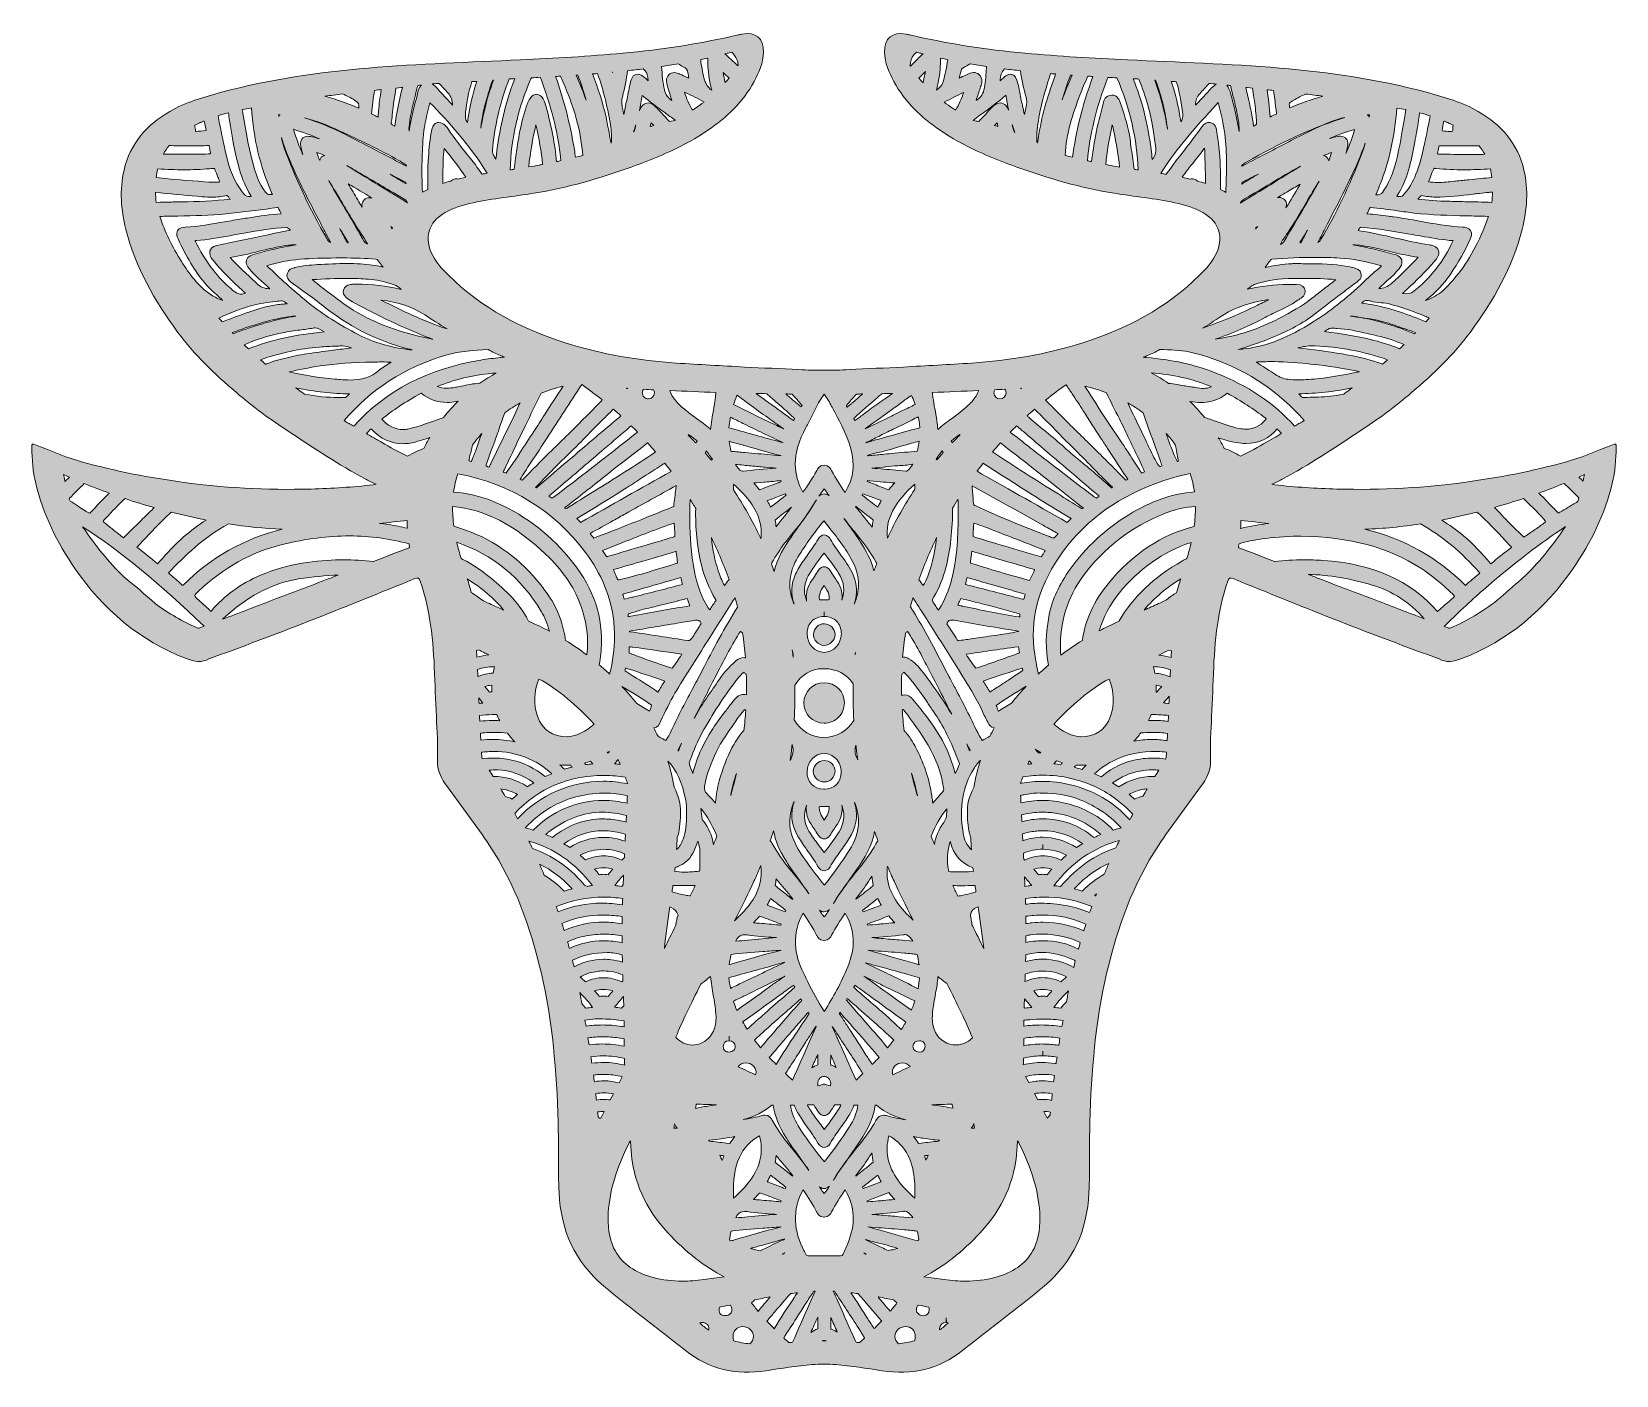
# Model space of a CAD drawing. Extents: x 86 to 1914, y -1775 to -226.
import ezdxf

# ---------------------------------------------------------------- set-up
doc = ezdxf.new("R2010")
doc.units = 0
doc.header["$MEASUREMENT"] = 0
doc.layers.add('Layer 1', color=7, linetype='Continuous')

# ---------------------------------------------------------------- blocks, each defined once
blk = doc.blocks.new('block 3')
at = {"layer": 'Layer 1', "lineweight": 0}
for points, knots in [([(1909.2, -702.3), (1893.5, -708.4), (1878.2, -715.5), (1862.1, -720.2), (1823.7, -731.4), (1784.5, -739.2), (1745, -744.8), (1694, -752.1), (1642.8, -754.8), (1591.3, -753.4), (1567.4, -752.8), (1543.5, -751.1), (1519.7, -748.6), (1519, -748.5), (1518.2, -748.3), (1516.5, -747.9), (1521.3, -745.6), (1525.3, -743.8), (1529.1, -741.8), (1559.4, -725.5), (1588, -706.3), (1616.7, -687.4), (1638, -673.4), (1658.7, -658.5), (1678, -641.9), (1702.6, -620.8), (1726.1, -598.7), (1745.3, -572.4), (1771.8, -536.3), (1794.1, -498), (1805, -454), (1810.6, -431.4), (1812.5, -408.6), (1807.1, -385.7), (1800, -355.1), (1781.2, -333.4), (1754.4, -318.1), (1735.8, -307.4), (1715.3, -301.6), (1694.8, -296), (1639.3, -281), (1582.5, -273), (1525.3, -268.1), (1467, -263.1), (1408.5, -261.3), (1350.1, -258.6), (1310.6, -256.9), (1271.2, -254.5), (1231.9, -250.9), (1187, -246.9), (1142.6, -240), (1098.8, -229.8), (1097.4, -229.5), (1096, -229.3), (1094.6, -229), (1078.6, -226.1), (1069.7, -233.5), (1069.8, -249.7), (1069.9, -262.1), (1075, -273.1), (1080.7, -283.7), (1093.3, -307.2), (1112.1, -324.9), (1133.8, -339.7), (1161.2, -358.4), (1191.4, -371.1), (1222.3, -382.3), (1258.9, -395.4), (1296.1, -406.2), (1334.6, -412.4), (1357.9, -416.2), (1381.4, -418.3), (1404.5, -423.4), (1415.7, -425.9), (1426.7, -428.9), (1436.7, -434.6), (1456.4, -445.6), (1461.8, -464.5), (1451.1, -484.3), (1446.4, -492.9), (1440, -500.1), (1433.1, -506.9), (1394.6, -544.9), (1348.2, -569.1), (1297.2, -585.1), (1255.8, -598.1), (1213.5, -605.3), (1170.3, -608.2), (1144, -609.9), (1117.8, -611.2), (1091.5, -612.8), (1070.7, -614), (1049.8, -614.3), (1028.9, -615.7), (1019.3, -616.3), (1009.6, -616.5), (1000, -616.5), (990.4, -616.5), (980.7, -616.3), (971.1, -615.7), (950.2, -614.3), (929.3, -614), (908.5, -612.8), (882.2, -611.2), (856, -609.9), (829.7, -608.2), (786.5, -605.3), (744.2, -598.1), (702.8, -585.1), (651.8, -569.1), (605.4, -544.9), (566.9, -506.9), (560, -500.1), (553.6, -492.9), (548.9, -484.3), (538.2, -464.5), (543.6, -445.6), (563.3, -434.6), (573.3, -428.9), (584.3, -425.9), (595.5, -423.4), (618.6, -418.3), (642.1, -416.2), (665.4, -412.4), (703.9, -406.2), (741.1, -395.4), (777.7, -382.3), (808.6, -371.1), (838.8, -358.4), (866.2, -339.7), (887.9, -324.9), (906.7, -307.2), (919.3, -283.7), (925, -273.1), (930.1, -262.1), (930.2, -249.7), (930.3, -233.5), (921.4, -226.1), (905.4, -229), (904, -229.3), (902.6, -229.5), (901.2, -229.8), (857.4, -240), (813, -246.9), (768.1, -250.9), (728.8, -254.5), (689.4, -256.9), (649.9, -258.6), (591.5, -261.3), (533, -263.1), (474.7, -268.1), (417.5, -273), (360.7, -281), (305.2, -296), (284.7, -301.6), (264.2, -307.4), (245.6, -318.1), (218.8, -333.4), (200, -355.1), (192.9, -385.7), (187.5, -408.6), (189.4, -431.4), (195, -454), (205.9, -498), (228.2, -536.3), (254.7, -572.4), (273.9, -598.7), (297.4, -620.8), (322, -641.9), (341.3, -658.5), (362, -673.4), (383.3, -687.4), (412, -706.3), (440.6, -725.5), (470.9, -741.8), (474.7, -743.8), (478.7, -745.6), (483.5, -747.9), (481.8, -748.3), (481, -748.5), (480.3, -748.6), (456.5, -751.1), (432.6, -752.8), (408.7, -753.4), (357.2, -754.8), (306, -752.1), (255, -744.8), (215.5, -739.2), (176.3, -731.4), (137.9, -720.2), (121.8, -715.5), (106.5, -708.4), (90.8, -702.3), (87.7, -701.1), (86.4, -701.1), (86.5, -705.1), (86.7, -719.2), (87.8, -733.3), (91.1, -747.1), (99.7, -782.6), (115.6, -815), (136.2, -844.9), (168.8, -892.2), (210.5, -928.1), (264.7, -948.9), (273.9, -952.4), (282.4, -954), (291.3, -948.9), (293, -948), (294.9, -947.7), (296.7, -947), (374.6, -918.8), (451.5, -888), (528.2, -856.7), (532.2, -855.1), (533.2, -856.2), (534.4, -859.7), (539.3, -873.8), (542.8, -888.3), (545.3, -903), (551.6, -940.3), (550.7, -978.1), (553, -1015.7), (554, -1032.3), (554.9, -1049), (554.2, -1065.6), (553.8, -1078.1), (558.8, -1087.4), (565.9, -1096.9), (582.4, -1119.2), (599.1, -1141.4), (614.4, -1164.5), (643.8, -1209.1), (661.6, -1258.6), (673.7, -1310.4), (687.1, -1367.2), (691.8, -1425.2), (693.4, -1483.4), (694.2, -1510.5), (693.3, -1537.6), (694.5, -1564.7), (696.5, -1608), (712.6, -1644.2), (746.1, -1672.3), (776.7, -1698), (809.1, -1721.5), (840.2, -1746.5), (867.5, -1768.4), (898.9, -1775.2), (933.3, -1769.9), (951, -1767.2), (968.6, -1764.2), (986.5, -1762.9), (991, -1762.5), (995.5, -1762.4), (1000, -1762.4), (1004.5, -1762.4), (1009, -1762.5), (1013.5, -1762.9), (1031.4, -1764.2), (1049, -1767.2), (1066.7, -1769.9), (1101.1, -1775.2), (1132.5, -1768.4), (1159.8, -1746.5), (1190.9, -1721.5), (1223.2, -1698), (1253.9, -1672.3), (1287.4, -1644.2), (1303.5, -1608), (1305.5, -1564.7), (1306.7, -1537.6), (1305.8, -1510.5), (1306.6, -1483.4), (1308.2, -1425.2), (1312.9, -1367.2), (1326.3, -1310.4), (1338.4, -1258.6), (1356.2, -1209.1), (1385.6, -1164.5), (1400.9, -1141.4), (1417.6, -1119.2), (1434.1, -1096.9), (1441.2, -1087.4), (1446.2, -1078.1), (1445.8, -1065.6), (1445.1, -1049), (1446, -1032.3), (1447, -1015.7), (1449.3, -978.1), (1448.4, -940.3), (1454.7, -903), (1457.2, -888.3), (1460.7, -873.8), (1465.6, -859.7), (1466.8, -856.2), (1467.8, -855.1), (1471.8, -856.7), (1548.5, -888), (1625.4, -918.8), (1703.3, -947), (1705.1, -947.7), (1707, -948), (1708.7, -948.9), (1717.6, -954), (1726.1, -952.4), (1735.3, -948.9), (1789.5, -928.1), (1831.2, -892.2), (1863.8, -844.9), (1884.4, -815), (1900.3, -782.6), (1908.9, -747.1), (1912.2, -733.3), (1913.3, -719.2), (1913.5, -705.1), (1913.6, -701.1), (1912.3, -701.1), (1909.2, -702.3)], [0, 0, 0, 0, 1, 1, 1, 2, 2, 2, 3, 3, 3, 4, 4, 4, 5, 5, 5, 6, 6, 6, 7, 7, 7, 8, 8, 8, 9, 9, 9, 10, 10, 10, 11, 11, 11, 12, 12, 12, 13, 13, 13, 14, 14, 14, 15, 15, 15, 16, 16, 16, 17, 17, 17, 18, 18, 18, 19, 19, 19, 20, 20, 20, 21, 21, 21, 22, 22, 22, 23, 23, 23, 24, 24, 24, 25, 25, 25, 26, 26, 26, 27, 27, 27, 28, 28, 28, 29, 29, 29, 30, 30, 30, 31, 31, 31, 32, 32, 32, 33, 33, 33, 34, 34, 34, 35, 35, 35, 36, 36, 36, 37, 37, 37, 38, 38, 38, 39, 39, 39, 40, 40, 40, 41, 41, 41, 42, 42, 42, 43, 43, 43, 44, 44, 44, 45, 45, 45, 46, 46, 46, 47, 47, 47, 48, 48, 48, 49, 49, 49, 50, 50, 50, 51, 51, 51, 52, 52, 52, 53, 53, 53, 54, 54, 54, 55, 55, 55, 56, 56, 56, 57, 57, 57, 58, 58, 58, 59, 59, 59, 60, 60, 60, 61, 61, 61, 62, 62, 62, 63, 63, 63, 64, 64, 64, 65, 65, 65, 66, 66, 66, 67, 67, 67, 68, 68, 68, 69, 69, 69, 70, 70, 70, 71, 71, 71, 72, 72, 72, 73, 73, 73, 74, 74, 74, 75, 75, 75, 76, 76, 76, 77, 77, 77, 78, 78, 78, 79, 79, 79, 80, 80, 80, 81, 81, 81, 82, 82, 82, 83, 83, 83, 84, 84, 84, 85, 85, 85, 86, 86, 86, 87, 87, 87, 88, 88, 88, 89, 89, 89, 90, 90, 90, 91, 91, 91, 92, 92, 92, 93, 93, 93, 94, 94, 94, 95, 95, 95, 96, 96, 96, 97, 97, 97, 98, 98, 98, 99, 99, 99, 100, 100, 100, 101, 101, 101, 102, 102, 102, 103, 103, 103, 104, 104, 104, 105, 105, 105, 106, 106, 106, 106]), ([(893.7, -249.7), (894.8, -250.9), (895.9, -252.2), (896.9, -253.5), (899.3, -256.3), (900.5, -259.6), (901, -264.9), (900.9, -265.1), (900.7, -265.3), (900.6, -265.5), (898, -263), (895.4, -260.6), (892.8, -258.1), (890.4, -255.9), (888, -253.8), (885.7, -251.7), (887.4, -251.3), (889.2, -250.8), (890.9, -250.4), (891.8, -250.1), (892.7, -249.9), (893.7, -249.7)], [0, 0, 0, 0, 1, 1, 1, 2, 2, 2, 3, 3, 3, 4, 4, 4, 5, 5, 5, 6, 6, 6, 7, 7, 7, 7]), ([(1099.3, -265.3), (1099.7, -260.4), (1100.7, -256.4), (1103.7, -253), (1104.6, -251.9), (1105.5, -250.8), (1106.5, -249.7), (1107.4, -249.9), (1108.3, -250.1), (1109.1, -250.4), (1110.8, -250.8), (1112.5, -251.3), (1114.2, -251.7), (1110.7, -254.8), (1107.4, -258.1), (1104.2, -261.3), (1102.7, -262.8), (1101.2, -264.3), (1099.6, -265.8), (1099.5, -265.6), (1099.4, -265.4), (1099.3, -265.3)], [0, 0, 0, 0, 1, 1, 1, 2, 2, 2, 3, 3, 3, 4, 4, 4, 5, 5, 5, 6, 6, 6, 7, 7, 7, 7]), ([(756.2, -272.9), (756.2, -272.9), (756.4, -272.9), (756.4, -272.9), (756.3, -273), (756.3, -273.1), (756.3, -273.2), (756.3, -273.1), (756.2, -273), (756.2, -272.9)], [0, 0, 0, 0, 1, 1, 1, 2, 2, 2, 3, 3, 3, 3]), ([(791.6, -269.1), (792.2, -269.7), (792.8, -270.3), (793.4, -270.9), (796.3, -273.7), (796.8, -277.3), (797.2, -282.7), (795.9, -281.4), (794.5, -280.1), (792.9, -278.9), (790.5, -276.9), (788, -275.1), (785.1, -275.1), (779.1, -275.1), (777.7, -281.2), (777, -284.1), (775.5, -290.6), (774.2, -297.3), (772.9, -303.7), (772.3, -306.2), (771.8, -308.7), (771.3, -311.2), (771.3, -311.2), (770.6, -314.4), (770.6, -314.4), (770.1, -316.9), (769.6, -319.3), (769.1, -321.7), (768.8, -320.4), (768.6, -319), (768.3, -317.7), (767.9, -315.7), (767.5, -313.6), (767.2, -311.5), (766.5, -307.9), (766.6, -304.6), (767.5, -301.5), (770.3, -290.9), (772.2, -280.4), (773.5, -271.2), (779.7, -270.5), (785.7, -269.8), (791.6, -269.1)], [0, 0, 0, 0, 1, 1, 1, 2, 2, 2, 3, 3, 3, 4, 4, 4, 5, 5, 5, 6, 6, 6, 7, 7, 7, 8, 8, 8, 9, 9, 9, 10, 10, 10, 11, 11, 11, 12, 12, 12, 13, 13, 13, 14, 14, 14, 14]), ([(843, -273.7), (843.3, -275.8), (843.8, -277.9), (844.3, -279.8), (843.5, -279.5), (842.8, -279.1), (842.1, -278.8), (839.4, -277.5), (836.6, -276.2), (833.8, -275), (833.8, -275), (833.4, -274.9), (833.4, -274.9), (831.9, -274.2), (829.8, -273.3), (827.4, -273.3), (825, -273.3), (822.7, -274.2), (821, -276), (817.1, -279.9), (818.5, -284.9), (819.1, -287.4), (819.1, -287.4), (819.2, -287.7), (819.2, -287.7), (820.8, -293.7), (822.7, -299.6), (824.6, -305.4), (820.2, -302.4), (817, -298.8), (815.9, -293.2), (814.2, -284.6), (813.2, -275.7), (812.8, -266.2), (819.2, -265.3), (825.5, -264.3), (831.7, -263.2), (833.8, -264.5), (835.8, -265.6), (837.7, -266.6), (841, -268.3), (842.5, -270.3), (843, -273.7)], [0, 0, 0, 0, 1, 1, 1, 2, 2, 2, 3, 3, 3, 4, 4, 4, 5, 5, 5, 6, 6, 6, 7, 7, 7, 8, 8, 8, 9, 9, 9, 10, 10, 10, 11, 11, 11, 12, 12, 12, 13, 13, 13, 14, 14, 14, 14]), ([(868.4, -284), (869.1, -287.6), (869.8, -290.8), (870.5, -293.6), (866, -290.3), (863.3, -285.9), (861.6, -279.4), (859.9, -273), (858.7, -266.2), (857.8, -258.3), (860.5, -257.7), (863.3, -257.1), (866, -256.5), (865.8, -264.8), (866.6, -273.6), (868.4, -284)], [0, 0, 0, 0, 1, 1, 1, 2, 2, 2, 3, 3, 3, 4, 4, 4, 5, 5, 5, 5]), ([(886.1, -284.9), (885.2, -281.1), (884.4, -277.2), (883.6, -273), (885.8, -275.1), (888.1, -277.4), (890.5, -279.7), (889.1, -281.4), (887.6, -283.2), (886.1, -284.9)], [0, 0, 0, 0, 1, 1, 1, 2, 2, 2, 3, 3, 3, 3]), ([(1114.2, -285.1), (1112.5, -283.3), (1111, -281.4), (1109.4, -279.6), (1112, -276.9), (1114.5, -274.4), (1116.9, -272.1), (1116, -276.4), (1115.1, -280.8), (1114.2, -285.1)], [0, 0, 0, 0, 1, 1, 1, 2, 2, 2, 3, 3, 3, 3]), ([(1136.7, -285.9), (1136.1, -287.6), (1132.9, -290.9), (1129.7, -293.5), (1130.5, -290.4), (1131.2, -287.4), (1131.8, -284.3), (1133.7, -273.9), (1134.5, -265), (1134.3, -256.5), (1137.1, -257.2), (1139.9, -257.8), (1142.7, -258.4), (1141.4, -268.3), (1139.4, -277.3), (1136.7, -285.9)], [0, 0, 0, 0, 1, 1, 1, 2, 2, 2, 3, 3, 3, 4, 4, 4, 5, 5, 5, 5]), ([(1158.4, -269.8), (1158.6, -269.1), (1159.6, -268.3), (1161.3, -267.4), (1163.6, -266.1), (1166, -264.8), (1168.5, -263.3), (1174.7, -264.3), (1181, -265.3), (1187.3, -266.3), (1187.3, -266.3), (1187.3, -267.5), (1187.3, -267.5), (1187, -275), (1186.2, -282.9), (1184.9, -290.9), (1183.9, -297.4), (1181, -301.9), (1175.8, -305.1), (1175.7, -305.1), (1175.5, -305.2), (1175.4, -305.3), (1177.1, -300.4), (1178.6, -295.6), (1180.2, -290.8), (1180.3, -290.4), (1180.4, -289.9), (1180.6, -289.5), (1181.7, -286.4), (1184, -280.1), (1178.6, -275.5), (1176.9, -274), (1174.7, -273.2), (1172.5, -273.2), (1169.6, -273.2), (1167.2, -274.5), (1165.2, -275.5), (1164.6, -275.7), (1164.1, -276), (1163.6, -276.2), (1161, -277.3), (1158.4, -278.5), (1156, -279.6), (1156.7, -276.4), (1157.5, -273.1), (1158.4, -269.8)], [0, 0, 0, 0, 1, 1, 1, 2, 2, 2, 3, 3, 3, 4, 4, 4, 5, 5, 5, 6, 6, 6, 7, 7, 7, 8, 8, 8, 9, 9, 9, 10, 10, 10, 11, 11, 11, 12, 12, 12, 13, 13, 13, 14, 14, 14, 15, 15, 15, 15]), ([(1227.9, -307), (1227.3, -304.2), (1226.7, -301.4), (1226.2, -298.6), (1225.2, -293.2), (1224.1, -287.6), (1222.4, -282.1), (1220.6, -276.1), (1216.9, -275.2), (1214.8, -275.2), (1212.1, -275.2), (1210, -276.8), (1208.6, -277.9), (1207.1, -279.3), (1205.5, -280.6), (1204, -282), (1203.7, -282.3), (1203.3, -282.6), (1203, -282.9), (1203.3, -276.9), (1204.2, -272.6), (1208.3, -269.1), (1214.2, -269.8), (1220.3, -270.5), (1226.5, -271.2), (1228, -281.6), (1230.2, -291.9), (1233.1, -301.7), (1234.1, -305.1), (1234, -308.8), (1232.7, -314.2), (1232.2, -316.4), (1231.7, -318.9), (1231.1, -321.6), (1230.4, -318.4), (1229.7, -315.2), (1229, -312), (1228.6, -310.3), (1228.3, -308.6), (1227.9, -307)], [0, 0, 0, 0, 1, 1, 1, 2, 2, 2, 3, 3, 3, 4, 4, 4, 5, 5, 5, 6, 6, 6, 7, 7, 7, 8, 8, 8, 9, 9, 9, 10, 10, 10, 11, 11, 11, 12, 12, 12, 13, 13, 13, 13]), ([(512.9, -290.5), (513.3, -290.4), (513.6, -290.3), (513.9, -290.2), (513.9, -290.3), (513.9, -290.3), (513.9, -290.3), (510.5, -304.9), (507.1, -320), (505, -335.2), (500, -332.7), (500.8, -330.6), (501.2, -329.5), (501.4, -329), (501.5, -328.5), (501.6, -328), (502.7, -314.7), (504.6, -302.1), (506.4, -291.2), (506.4, -291.2), (512.3, -290.6), (512.3, -290.6), (512.5, -290.5), (512.7, -290.5), (512.9, -290.5)], [0, 0, 0, 0, 1, 1, 1, 2, 2, 2, 3, 3, 3, 4, 4, 4, 5, 5, 5, 6, 6, 6, 7, 7, 7, 8, 8, 8, 8]), ([(530.3, -293.1), (530.7, -291.4), (531.1, -289.8), (531.5, -288.2), (532.9, -288), (534.3, -287.9), (535.8, -287.7), (532.6, -290.5), (531.7, -294.9), (531.2, -297.8), (531, -298.5), (530.9, -299.3), (530.7, -300), (527.7, -311.1), (524, -325.7), (521.6, -340.8), (521.6, -340.3), (521.5, -339.7), (521.5, -339.2), (521.5, -338.8), (521.4, -338.4), (521.4, -338), (522.5, -325), (525.6, -312.5), (528.5, -300.5), (529.1, -298), (529.7, -295.5), (530.3, -293.1)], [0, 0, 0, 0, 1, 1, 1, 2, 2, 2, 3, 3, 3, 4, 4, 4, 5, 5, 5, 6, 6, 6, 7, 7, 7, 8, 8, 8, 9, 9, 9, 9]), ([(571.8, -311), (569.3, -308.4), (566.8, -305.6), (564.2, -302.7), (561.5, -299.7), (558.7, -296.5), (555.7, -293.5), (555.2, -293), (554.7, -292.4), (554.2, -291.8), (552.8, -290.1), (550.9, -287.9), (548.3, -286.4), (551, -286.2), (553.6, -285.9), (556.1, -285.7), (559.8, -289.6), (563.1, -293.2), (566.4, -296.8), (569.9, -300.6), (571.6, -305.2), (571.8, -311)], [0, 0, 0, 0, 1, 1, 1, 2, 2, 2, 3, 3, 3, 4, 4, 4, 5, 5, 5, 6, 6, 6, 7, 7, 7, 7]), ([(599.7, -283.4), (594.7, -298.5), (591.1, -314.4), (588.8, -330.7), (586.5, -327.9), (586.3, -324.2), (586.8, -318.7), (587.7, -307.6), (590.1, -296.2), (594.1, -283.7), (595.9, -283.7), (597.7, -283.5), (599.7, -283.4)], [0, 0, 0, 0, 1, 1, 1, 2, 2, 2, 3, 3, 3, 4, 4, 4, 4]), ([(609.5, -312.2), (607.5, -320.5), (605.8, -328.9), (604.3, -337.3), (605.5, -325.6), (608.1, -313.3), (612.2, -299.6), (613.8, -294.1), (615.7, -288.3), (618, -282.1), (618.3, -282), (618.6, -282), (619, -282), (614.9, -292.8), (611.8, -302.6), (609.5, -312.2)], [0, 0, 0, 0, 1, 1, 1, 2, 2, 2, 3, 3, 3, 4, 4, 4, 5, 5, 5, 5]), ([(643.5, -280.2), (641.8, -284.4), (640.3, -288.4), (638.9, -292.5), (630.2, -318.8), (624.4, -346), (621.7, -373.2), (620.7, -371.6), (619.7, -370), (618.8, -368.4), (617.3, -366), (617.5, -362.9), (618, -358.7), (621.1, -330.9), (627.6, -304.7), (637.1, -280.6), (639.2, -280.5), (641.3, -280.4), (643.5, -280.2)], [0, 0, 0, 0, 1, 1, 1, 2, 2, 2, 3, 3, 3, 4, 4, 4, 5, 5, 5, 6, 6, 6, 6]), ([(696.6, -374.8), (695, -375.2), (693.4, -375.5), (691.7, -375.9), (689.7, -356.2), (685.8, -335.5), (679.7, -312.9), (678.7, -309.3), (677.6, -306.3), (676.2, -303.7), (673.8, -298.8), (670, -298.3), (668.5, -298.3), (666.8, -298.3), (663.5, -299), (661, -303.1), (658.4, -307.2), (657, -311.6), (655.7, -315.8), (655.7, -315.8), (655.4, -316.9), (655.4, -316.9), (648.9, -337.4), (646.1, -358.8), (643.4, -379.4), (643.2, -381.2), (643, -383), (642.7, -384.8), (641.2, -385), (639.6, -385.2), (638.1, -385.4), (639.2, -349.3), (647.3, -314), (662, -280.5), (662, -280.5), (662.6, -279.3), (662.6, -279.3), (666, -279.1), (669.5, -278.9), (672.9, -278.7), (676.4, -287.8), (679.3, -297.1), (681.9, -305.2), (689.8, -329.9), (694.6, -352.7), (696.6, -374.8)], [0, 0, 0, 0, 1, 1, 1, 2, 2, 2, 3, 3, 3, 4, 4, 4, 5, 5, 5, 6, 6, 6, 7, 7, 7, 8, 8, 8, 9, 9, 9, 10, 10, 10, 11, 11, 11, 12, 12, 12, 13, 13, 13, 14, 14, 14, 15, 15, 15, 15]), ([(696, -277.4), (703.8, -294), (709.8, -310), (714.4, -326.3), (718.6, -341.1), (720.7, -356.3), (722, -368.7), (719.1, -369.5), (716.2, -370.2), (713.4, -370.9), (713.1, -368.1), (712.7, -365.1), (712.2, -362.1), (707.1, -331.4), (699.9, -303.7), (690.4, -277.7), (691.6, -277.7), (692.8, -277.6), (694, -277.5), (694, -277.5), (696, -277.4), (696, -277.4)], [0, 0, 0, 0, 1, 1, 1, 2, 2, 2, 3, 3, 3, 4, 4, 4, 5, 5, 5, 6, 6, 6, 7, 7, 7, 7]), ([(716.2, -276.1), (719.6, -285.2), (722.7, -294.8), (725.6, -304.9), (722.4, -295.5), (718.6, -286), (714.2, -276.2), (714.9, -276.2), (715.6, -276.1), (716.2, -276.1)], [0, 0, 0, 0, 1, 1, 1, 2, 2, 2, 3, 3, 3, 3]), ([(738.9, -274.4), (745.7, -294), (750.9, -315), (754.3, -337), (754.6, -339.1), (754.7, -341.3), (754.9, -343.4), (754.9, -344.3), (755, -345.1), (755, -346), (754.9, -347.3), (755, -348.6), (755, -349.8), (755, -352.8), (755, -354.1), (754.4, -354.8), (753.6, -350.7), (752.8, -346.6), (752.1, -342.5), (751.1, -336.7), (750, -330.7), (748.7, -324.7), (744.9, -307.5), (739.1, -290.7), (733.1, -274.8), (735, -274.7), (737, -274.6), (738.9, -274.4)], [0, 0, 0, 0, 1, 1, 1, 2, 2, 2, 3, 3, 3, 4, 4, 4, 5, 5, 5, 6, 6, 6, 7, 7, 7, 8, 8, 8, 9, 9, 9, 9]), ([(1246, -354.6), (1245.3, -353.3), (1245.2, -350.6), (1245.5, -342.8), (1246.8, -325.1), (1251.8, -303.4), (1261.2, -274.4), (1263.2, -274.6), (1265.2, -274.7), (1267.1, -274.9), (1259.1, -296.6), (1251.6, -319.9), (1247.9, -344), (1247.3, -348.1), (1246.6, -351.5), (1246, -354.6)], [0, 0, 0, 0, 1, 1, 1, 2, 2, 2, 3, 3, 3, 4, 4, 4, 5, 5, 5, 5]), ([(1286.1, -276.2), (1281.7, -286), (1277.9, -295.4), (1274.7, -304.7), (1277.5, -295), (1280.7, -285.4), (1284.2, -276.1), (1284.9, -276.2), (1285.5, -276.2), (1286.1, -276.2)], [0, 0, 0, 0, 1, 1, 1, 2, 2, 2, 3, 3, 3, 3]), ([(1278.2, -368.8), (1278.2, -368.8), (1278.2, -368.5), (1278.2, -368.5), (1279.2, -343.9), (1286.9, -320.6), (1295.1, -299.2), (1297.7, -292.1), (1300.8, -285), (1304.3, -277.4), (1304.3, -277.4), (1306, -277.5), (1306, -277.5), (1307.4, -277.6), (1308.7, -277.7), (1310, -277.8), (1297.6, -312.4), (1290.1, -342.3), (1286.7, -370.9), (1283.9, -370.2), (1281.1, -369.5), (1278.2, -368.8)], [0, 0, 0, 0, 1, 1, 1, 2, 2, 2, 3, 3, 3, 4, 4, 4, 5, 5, 5, 6, 6, 6, 7, 7, 7, 7]), ([(1357.8, -384.8), (1357.2, -380.8), (1356.6, -376.8), (1356, -372.7), (1354.9, -365.3), (1353.8, -357.5), (1352.9, -349.9), (1351.3, -336.7), (1347, -324.1), (1342.9, -311.9), (1342.9, -311.9), (1341.5, -307.8), (1341.5, -307.8), (1340.7, -305.4), (1338.7, -299.2), (1331.8, -299.2), (1328, -299.2), (1325.7, -301), (1324.3, -302.9), (1322.9, -304.9), (1322.3, -307.2), (1322.1, -308.3), (1322, -308.6), (1321.9, -308.9), (1321.9, -309.1), (1314.9, -334.7), (1310.7, -356.1), (1308.6, -375.9), (1307, -375.6), (1305.4, -375.2), (1303.8, -374.9), (1306.4, -344.7), (1314.1, -313.2), (1327.4, -278.8), (1330.9, -278.9), (1334.4, -279.1), (1337.8, -279.3), (1353, -315.3), (1361, -350.2), (1362.2, -385.5), (1360.7, -385.3), (1359.3, -385.1), (1357.8, -384.8)], [0, 0, 0, 0, 1, 1, 1, 2, 2, 2, 3, 3, 3, 4, 4, 4, 5, 5, 5, 6, 6, 6, 7, 7, 7, 8, 8, 8, 9, 9, 9, 10, 10, 10, 11, 11, 11, 12, 12, 12, 13, 13, 13, 14, 14, 14, 14]), ([(1363, -280.7), (1371.3, -301.3), (1376.7, -320.3), (1379.5, -338.8), (1380, -342.5), (1380.5, -346.3), (1381, -350.1), (1381.5, -353.5), (1382, -356.9), (1382.5, -360.3), (1383.1, -364.4), (1382.2, -368), (1379.8, -371.5), (1379.3, -372.1), (1378.9, -372.7), (1378.5, -373.4), (1378.1, -369.4), (1377.6, -365.6), (1377.2, -361.8), (1373.4, -331.8), (1366.6, -305), (1356.4, -280.3), (1358.6, -280.4), (1360.8, -280.5), (1363, -280.7)], [0, 0, 0, 0, 1, 1, 1, 2, 2, 2, 3, 3, 3, 4, 4, 4, 5, 5, 5, 6, 6, 6, 7, 7, 7, 8, 8, 8, 8]), ([(1396.1, -338.7), (1395.4, -334.7), (1394.7, -330.8), (1394, -326.9), (1391.2, -312.1), (1387.1, -297.4), (1381.4, -282), (1381.7, -282), (1382.1, -282.1), (1382.4, -282.1), (1389.5, -301.7), (1393.9, -319.7), (1395.9, -337.1), (1396, -337.7), (1396, -338.2), (1396.1, -338.7)], [0, 0, 0, 0, 1, 1, 1, 2, 2, 2, 3, 3, 3, 4, 4, 4, 5, 5, 5, 5]), ([(1406.2, -283.8), (1409.7, -294.7), (1412.1, -306.7), (1413.8, -321.2), (1414.1, -324.6), (1413.3, -327.3), (1411.5, -330), (1410.8, -326), (1410.1, -322), (1409.4, -318), (1407.4, -306.8), (1404.5, -295.5), (1400.5, -283.4), (1402.5, -283.6), (1404.4, -283.7), (1406.2, -283.8)], [0, 0, 0, 0, 1, 1, 1, 2, 2, 2, 3, 3, 3, 4, 4, 4, 5, 5, 5, 5]), ([(1452.4, -286.5), (1450.3, -287.8), (1448.4, -289.6), (1446.6, -291.4), (1442.9, -295.4), (1439.1, -299.4), (1435.5, -303.3), (1433.2, -305.9), (1430.9, -308.4), (1428.5, -310.9), (1428.5, -310.9), (1428.5, -310.1), (1428.5, -310.1), (1428.5, -310), (1428.5, -309.8), (1428.5, -309.7), (1428.2, -305.9), (1429.9, -301.6), (1433.3, -297.6), (1436.5, -293.9), (1440, -290.1), (1444.1, -285.7), (1446.8, -286), (1449.6, -286.2), (1452.4, -286.5)], [0, 0, 0, 0, 1, 1, 1, 2, 2, 2, 3, 3, 3, 4, 4, 4, 5, 5, 5, 6, 6, 6, 7, 7, 7, 8, 8, 8, 8]), ([(1478.7, -341.1), (1476.2, -325.2), (1472.3, -310.1), (1468.8, -297.3), (1468.2, -294.9), (1467, -290.6), (1464.4, -287.7), (1465.9, -287.9), (1467.3, -288), (1468.7, -288.2), (1469.5, -291.7), (1470.4, -295.1), (1471.2, -298.5), (1473.9, -309.3), (1476.6, -320.5), (1478.2, -331.7), (1478.7, -335.1), (1478.9, -338.2), (1478.7, -341.1)], [0, 0, 0, 0, 1, 1, 1, 2, 2, 2, 3, 3, 3, 4, 4, 4, 5, 5, 5, 6, 6, 6, 6]), ([(1487.1, -290.5), (1487.3, -290.5), (1487.5, -290.5), (1487.8, -290.6), (1487.8, -290.6), (1494, -291.2), (1494, -291.2), (1495.2, -298.1), (1496.5, -306.4), (1497.4, -314.7), (1497.8, -318.4), (1498.1, -322.1), (1498.4, -325.8), (1498.6, -327.3), (1498.7, -328.7), (1498.8, -330.2), (1498.8, -331.1), (1498.8, -332), (1498.9, -332.7), (1498.4, -333.1), (1497.9, -333.5), (1497.4, -333.8), (1496.7, -334.3), (1496, -334.8), (1495.4, -335.2), (1493.7, -323.7), (1491.4, -312.4), (1488.3, -299), (1487.7, -296.1), (1487, -293.2), (1486.4, -290.3), (1486.6, -290.3), (1486.8, -290.4), (1487.1, -290.5)], [0, 0, 0, 0, 1, 1, 1, 2, 2, 2, 3, 3, 3, 4, 4, 4, 5, 5, 5, 6, 6, 6, 7, 7, 7, 8, 8, 8, 9, 9, 9, 10, 10, 10, 11, 11, 11, 11]), ([(463.6, -314.3), (451.8, -309.2), (438.9, -304.6), (424.6, -300.5), (431.2, -299.6), (437.9, -298.8), (444.9, -297.9), (449.8, -300.1), (454.5, -302.4), (458.8, -305), (463.1, -307.6), (464.3, -309.9), (463.6, -314.3)], [0, 0, 0, 0, 1, 1, 1, 2, 2, 2, 3, 3, 3, 4, 4, 4, 4]), ([(481.6, -293.8), (484.2, -293.5), (486.8, -293.2), (489.4, -292.9), (488, -302.2), (487, -309.9), (486.3, -317.3), (486.1, -319.8), (485.9, -322.3), (485.8, -324.7), (485.3, -324.4), (484.7, -324.1), (484.1, -323.8), (482.2, -322.8), (480.3, -321.9), (478.4, -320.9), (479.1, -311.7), (480.3, -302.6), (481.6, -293.8)], [0, 0, 0, 0, 1, 1, 1, 2, 2, 2, 3, 3, 3, 4, 4, 4, 5, 5, 5, 6, 6, 6, 6]), ([(605.7, -390.4), (601.9, -384.9), (597.9, -379.4), (593.8, -374.3), (593.8, -374.3), (592.3, -372.4), (592.3, -372.4), (583.3, -361.2), (574, -349.7), (566.1, -337.6), (565.3, -336.5), (564.4, -335.3), (563, -334.1), (561.5, -332.6), (559, -330.7), (555.9, -330.7), (553.5, -330.7), (549.3, -331.8), (547.8, -338.9), (545.6, -349.6), (544.6, -360.6), (543.9, -370.8), (543, -384.6), (542.8, -396.7), (543.2, -407.9), (541.1, -409), (539, -410.1), (536.9, -411.3), (535.9, -385.3), (536.3, -364.5), (538.2, -344.8), (539.3, -332.6), (542.3, -320.4), (545.6, -308), (566.4, -329.3), (591.7, -357.1), (611.7, -389.4), (609.6, -389.8), (607.6, -390.1), (605.7, -390.4)], [0, 0, 0, 0, 1, 1, 1, 2, 2, 2, 3, 3, 3, 4, 4, 4, 5, 5, 5, 6, 6, 6, 7, 7, 7, 8, 8, 8, 9, 9, 9, 10, 10, 10, 11, 11, 11, 12, 12, 12, 13, 13, 13, 13]), ([(828, -328.5), (828, -328.5), (821.8, -329.7), (821.8, -329.7), (821.7, -329.6), (821.6, -329.4), (821.4, -329.3), (819.9, -327.7), (818.4, -326), (816.9, -324.4), (813.4, -320.6), (809.8, -316.7), (806.2, -313), (803.1, -309.8), (800.2, -308.3), (797.2, -308.3), (792.9, -308.3), (789.6, -311.2), (787.3, -316.9), (787.2, -317), (787.2, -317.1), (787.1, -317.3), (788.4, -311.4), (789.4, -305.5), (790.5, -299.6), (798.8, -306.7), (807.7, -313.2), (816.3, -319.4), (820.3, -322.3), (824.4, -325.2), (828.4, -328.2), (828.3, -328.3), (828.1, -328.4), (828, -328.5)], [0, 0, 0, 0, 1, 1, 1, 2, 2, 2, 3, 3, 3, 4, 4, 4, 5, 5, 5, 6, 6, 6, 7, 7, 7, 8, 8, 8, 9, 9, 9, 10, 10, 10, 11, 11, 11, 11]), ([(848.4, -316.5), (844.4, -309.8), (841.4, -303), (839.1, -295.9), (839.1, -295.9), (839.7, -296.2), (839.7, -296.2), (847.5, -299.7), (854.9, -303.1), (861.8, -307.2), (858.5, -309.7), (855.2, -312), (851.8, -314.2), (850.7, -315), (849.5, -315.7), (848.4, -316.5)], [0, 0, 0, 0, 1, 1, 1, 2, 2, 2, 3, 3, 3, 4, 4, 4, 5, 5, 5, 5]), ([(1148.2, -314.2), (1145, -312.1), (1141.8, -309.9), (1138.6, -307.5), (1146, -303.5), (1153.6, -299.7), (1161.1, -296.1), (1158.9, -303), (1155.8, -309.8), (1151.8, -316.6), (1150.6, -315.8), (1149.3, -315), (1148.2, -314.2)], [0, 0, 0, 0, 1, 1, 1, 2, 2, 2, 3, 3, 3, 4, 4, 4, 4]), ([(1178.6, -329.7), (1178.5, -329.7), (1178.4, -329.7), (1178.4, -329.7), (1176.4, -329.3), (1174.5, -329), (1172.5, -328.7), (1172.3, -328.6), (1172.1, -328.5), (1171.9, -328.4), (1174.5, -326.4), (1177.1, -324.3), (1179.8, -322.4), (1179.8, -322.4), (1180.6, -321.8), (1180.6, -321.8), (1190.4, -314.8), (1200.4, -307.5), (1209.8, -299.5), (1210.2, -301.9), (1210.6, -304.2), (1211, -306.8), (1211.4, -308.5), (1211.6, -310.3), (1212, -312), (1212.2, -313.6), (1212.5, -315.1), (1212.8, -316.6), (1211.6, -313.6), (1208.9, -308.3), (1203.2, -308.3), (1199.1, -308.3), (1195.8, -311.2), (1193.4, -313.7), (1188.5, -318.8), (1183.6, -324.1), (1178.8, -329.4), (1178.7, -329.6), (1178.6, -329.7), (1178.6, -329.7)], [0, 0, 0, 0, 1, 1, 1, 2, 2, 2, 3, 3, 3, 4, 4, 4, 5, 5, 5, 6, 6, 6, 7, 7, 7, 8, 8, 8, 9, 9, 9, 10, 10, 10, 11, 11, 11, 12, 12, 12, 13, 13, 13, 13]), ([(1444, -330.7), (1441.8, -330.7), (1438.6, -331.6), (1435.7, -335.7), (1429.4, -344.9), (1422.4, -353.9), (1415.5, -362.7), (1408.6, -371.6), (1401.3, -380.9), (1394.7, -390.5), (1392.7, -390.2), (1390.6, -389.8), (1388.4, -389.5), (1404, -364.2), (1423.4, -342.1), (1442.1, -321.5), (1444.9, -318.4), (1447.6, -315.3), (1450.4, -312.3), (1451.8, -310.7), (1453.1, -309.2), (1454.5, -307.6), (1458.1, -320.4), (1460.6, -332.3), (1462.1, -343.8), (1465, -366.2), (1464.3, -389.1), (1463.2, -411.4), (1461.2, -410.3), (1459.2, -409.1), (1457.1, -408.1), (1457.3, -400.3), (1457.3, -391.9), (1456.9, -382), (1456.3, -365.8), (1454.9, -352.4), (1452.7, -339.9), (1452.7, -339.9), (1452.6, -339.4), (1452.6, -339.4), (1452.2, -337.4), (1451.4, -332), (1445.7, -330.9), (1445.1, -330.8), (1444.6, -330.7), (1444, -330.7)], [0, 0, 0, 0, 1, 1, 1, 2, 2, 2, 3, 3, 3, 4, 4, 4, 5, 5, 5, 6, 6, 6, 7, 7, 7, 8, 8, 8, 9, 9, 9, 10, 10, 10, 11, 11, 11, 12, 12, 12, 13, 13, 13, 14, 14, 14, 15, 15, 15, 15]), ([(1521.9, -321.1), (1521.8, -321.1), (1521.7, -321.2), (1521.4, -321.3), (1519, -322.2), (1516.6, -323.4), (1514.4, -324.5), (1513.7, -313.2), (1512.3, -302.3), (1510.9, -293), (1513.4, -293.2), (1515.9, -293.5), (1518.4, -293.8), (1519.3, -300.6), (1520.2, -307.3), (1521.1, -314.1), (1521.1, -314.1), (1521.8, -319.6), (1521.8, -319.6), (1521.9, -320.3), (1521.9, -320.8), (1521.9, -321.1)], [0, 0, 0, 0, 1, 1, 1, 2, 2, 2, 3, 3, 3, 4, 4, 4, 5, 5, 5, 6, 6, 6, 7, 7, 7, 7]), ([(1575.1, -300.5), (1561.9, -304.1), (1549.2, -308.7), (1537, -314), (1536.8, -312.6), (1536.3, -309.3), (1536.7, -308.6), (1537.1, -307.8), (1540.3, -305.8), (1541.6, -305.1), (1545.9, -302.5), (1550.5, -300.1), (1555.4, -298), (1562.3, -298.8), (1568.9, -299.6), (1575.1, -300.5)], [0, 0, 0, 0, 1, 1, 1, 2, 2, 2, 3, 3, 3, 4, 4, 4, 5, 5, 5, 5]), ([(313.2, -319.6), (313.7, -322.6), (314.1, -325.6), (314.5, -328.5), (317.2, -345.8), (320.5, -365.8), (326, -385.1), (329.2, -396.1), (333.4, -405.9), (339, -415.1), (339.3, -415.5), (339.4, -415.8), (339.6, -416.1), (339, -416.1), (338.2, -416.1), (337.3, -416.2), (337.1, -416.2), (336.9, -416.2), (336.7, -416.2), (336.5, -416.2), (336.2, -416.2), (336, -416.2), (334, -416.2), (332, -414.7), (329, -410.7), (320.3, -399), (314.2, -385), (310.5, -367.9), (308, -356.1), (305.5, -344), (303.1, -332.2), (302.5, -329.2), (301.9, -326.1), (301.3, -323.1), (305.1, -321.8), (309.1, -320.7), (313.2, -319.6)], [0, 0, 0, 0, 1, 1, 1, 2, 2, 2, 3, 3, 3, 4, 4, 4, 5, 5, 5, 6, 6, 6, 7, 7, 7, 8, 8, 8, 9, 9, 9, 10, 10, 10, 11, 11, 11, 12, 12, 12, 12]), ([(339.7, -314.1), (342.1, -348.8), (349.9, -381.5), (362.8, -411.4), (363.3, -412.5), (363.6, -413.3), (363.9, -414), (363.4, -414), (362.8, -414), (362.1, -414), (362.1, -414), (360.7, -414), (360.7, -414), (359.2, -414), (357.9, -413.5), (356.1, -411.2), (348.4, -401.1), (344.3, -389.3), (340.6, -374.8), (336.1, -357.5), (333.2, -339.6), (330.3, -322.2), (329.9, -320.1), (329.6, -318), (329.2, -316), (332.6, -315.3), (336.1, -314.7), (339.7, -314.1)], [0, 0, 0, 0, 1, 1, 1, 2, 2, 2, 3, 3, 3, 4, 4, 4, 5, 5, 5, 6, 6, 6, 7, 7, 7, 8, 8, 8, 9, 9, 9, 9]), ([(371.1, -321.7), (371.8, -321.8), (372.4, -321.8), (373.1, -321.9), (372.5, -322.3), (372, -322.8), (371.7, -323.3), (371.5, -323.5), (371.4, -323.6), (371.3, -323.8), (371.2, -323.1), (371.2, -322.4), (371.1, -321.7)], [0, 0, 0, 0, 1, 1, 1, 2, 2, 2, 3, 3, 3, 4, 4, 4, 4]), ([(516.7, -378.8), (518.4, -379.9), (518.6, -380.7), (518.6, -380.9), (518.6, -380.9), (518.7, -381.2), (518.7, -381.2), (508.5, -375.9), (498.3, -370.6), (488.2, -365.3), (474.8, -358.4), (461.1, -351.2), (447.5, -344.3), (433, -336.9), (417.4, -330.6), (400.9, -325.5), (415, -329), (428.6, -334.7), (440.9, -340.3), (465, -351.2), (488.2, -362.7), (509.7, -374.5), (511.8, -375.7), (514.1, -377.1), (516.7, -378.8)], [0, 0, 0, 0, 1, 1, 1, 2, 2, 2, 3, 3, 3, 4, 4, 4, 5, 5, 5, 6, 6, 6, 7, 7, 7, 8, 8, 8, 8]), ([(1554.7, -343.4), (1538.2, -351.8), (1521.5, -360.5), (1505.4, -368.9), (1498.2, -372.6), (1491, -376.4), (1483.8, -380.1), (1483.5, -380.2), (1483.2, -380.4), (1482.9, -380.6), (1482.8, -380.6), (1482.7, -380.7), (1482.6, -380.7), (1482.3, -380.9), (1481.9, -381), (1481.6, -381.1), (1481.8, -380.8), (1482, -380.5), (1482.2, -380.2), (1483.1, -378.8), (1484.8, -377.8), (1486.4, -376.9), (1527.3, -353.8), (1559.9, -338.6), (1592.2, -327.3), (1595, -326.3), (1597.8, -325.6), (1600.7, -325), (1584.6, -329.9), (1569.2, -336), (1554.7, -343.4)], [0, 0, 0, 0, 1, 1, 1, 2, 2, 2, 3, 3, 3, 4, 4, 4, 5, 5, 5, 6, 6, 6, 7, 7, 7, 8, 8, 8, 9, 9, 9, 10, 10, 10, 10]), ([(1626.5, -321.9), (1626.7, -321.9), (1627, -321.8), (1627.2, -321.8), (1627.3, -321.8), (1627.4, -321.8), (1627.5, -321.8), (1627.9, -321.9), (1628.3, -321.9), (1628.8, -321.9), (1628.8, -321.9), (1629.1, -321.9), (1629.1, -321.9), (1629, -322.7), (1628.9, -323.6), (1628.8, -324.5), (1628.6, -324.1), (1628.4, -323.7), (1628.1, -323.4), (1627.6, -322.9), (1627.1, -322.4), (1626.5, -321.9)], [0, 0, 0, 0, 1, 1, 1, 2, 2, 2, 3, 3, 3, 4, 4, 4, 5, 5, 5, 6, 6, 6, 7, 7, 7, 7]), ([(1670.8, -316), (1670.2, -319.4), (1669.7, -322.7), (1669.2, -326.1), (1666.5, -342.5), (1663.8, -359.3), (1659.7, -375.6), (1656.1, -389.6), (1651, -401.4), (1643.9, -411.7), (1643.1, -413), (1640.3, -414.4), (1637.3, -414.4), (1637, -414.4), (1636.7, -414.4), (1636.4, -414.3), (1637.8, -410.7), (1639.2, -407), (1640.7, -403.4), (1640.7, -403.4), (1641.2, -402.1), (1641.2, -402.1), (1651.5, -376.4), (1657.8, -347.6), (1660.5, -314.2), (1664, -314.7), (1667.4, -315.3), (1670.8, -316)], [0, 0, 0, 0, 1, 1, 1, 2, 2, 2, 3, 3, 3, 4, 4, 4, 5, 5, 5, 6, 6, 6, 7, 7, 7, 8, 8, 8, 9, 9, 9, 9]), ([(1686.8, -319.6), (1691, -320.7), (1695.1, -321.9), (1699, -323.2), (1696.7, -334.8), (1694.3, -346.8), (1691.7, -358.5), (1687.4, -378.1), (1682.4, -397), (1669.8, -412.4), (1666.7, -416.1), (1666.5, -416.1), (1663.4, -416.1), (1663, -416.1), (1662.6, -416.1), (1662.2, -416.1), (1661.6, -416.1), (1661, -416.1), (1660.6, -416), (1660.7, -415.8), (1660.9, -415.4), (1661.1, -415.1), (1672.9, -396.5), (1676.9, -375.6), (1680.9, -355.4), (1680.9, -355.4), (1681.8, -350.6), (1681.8, -350.6), (1683.5, -342.1), (1684.7, -333.6), (1686, -325.3), (1686.2, -323.4), (1686.5, -321.5), (1686.8, -319.6)], [0, 0, 0, 0, 1, 1, 1, 2, 2, 2, 3, 3, 3, 4, 4, 4, 5, 5, 5, 6, 6, 6, 7, 7, 7, 8, 8, 8, 9, 9, 9, 10, 10, 10, 11, 11, 11, 11]), ([(281.3, -330.8), (281.3, -330.8), (281.7, -330.7), (281.7, -330.7), (281.9, -330.6), (282, -330.6), (282.2, -330.5), (283.2, -330), (284.3, -329.5), (285.4, -329.1), (286.1, -332.8), (286.8, -336.5), (287.6, -340.2), (283.6, -340.5), (279.5, -340.9), (275.4, -341.1), (275.4, -341.1), (275.3, -341), (275.3, -340.9), (275.1, -338.7), (274.8, -336.3), (274.4, -334), (276.4, -333), (278.4, -332.1), (280.4, -331.2), (280.7, -331), (281, -330.9), (281.3, -330.8)], [0, 0, 0, 0, 1, 1, 1, 2, 2, 2, 3, 3, 3, 4, 4, 4, 5, 5, 5, 6, 6, 6, 7, 7, 7, 8, 8, 8, 9, 9, 9, 9]), ([(412, -347.9), (408.7, -347.1), (406.6, -346.7), (404.8, -346.7), (401.3, -346.7), (399.2, -348.3), (398.2, -349.6), (395.6, -352.9), (396.4, -357.2), (397.5, -362), (398, -363.9), (398.4, -365.8), (399, -367.7), (398.9, -367.6), (398.9, -367.5), (398.8, -367.3), (394.9, -358.5), (391.4, -349.2), (388.4, -338.7), (398.8, -341.7), (408.8, -345.5), (418.1, -349.6), (416.1, -349), (414, -348.4), (412, -347.9)], [0, 0, 0, 0, 1, 1, 1, 2, 2, 2, 3, 3, 3, 4, 4, 4, 5, 5, 5, 6, 6, 6, 7, 7, 7, 8, 8, 8, 8]), ([(659.5, -382.1), (661.3, -365.5), (664.1, -349.2), (667.8, -333.6), (671.4, -349.4), (674, -364.4), (675.5, -379.2), (674.2, -379.5), (672.9, -379.7), (671.6, -379.9), (667.9, -380.7), (663.9, -381.4), (659.5, -382.1)], [0, 0, 0, 0, 1, 1, 1, 2, 2, 2, 3, 3, 3, 4, 4, 4, 4]), ([(783, -333.7), (782.7, -335.1), (782.5, -336.5), (782.2, -337.8), (781.8, -339.3), (781.2, -340.5), (780.4, -341.6), (781.4, -339), (782.2, -336.4), (783, -333.7)], [0, 0, 0, 0, 1, 1, 1, 2, 2, 2, 3, 3, 3, 3]), ([(799.6, -335.5), (799.9, -334), (800.3, -332.5), (800.7, -331.1), (801.7, -332.1), (802.7, -333.2), (803.7, -334.3), (802.3, -334.7), (801, -335.1), (799.6, -335.5)], [0, 0, 0, 0, 1, 1, 1, 2, 2, 2, 3, 3, 3, 3]), ([(1199.6, -331.1), (1200, -332.5), (1200.3, -333.9), (1200.6, -335.4), (1199.4, -335), (1198, -334.6), (1196.7, -334.2), (1197.7, -333.1), (1198.6, -332.1), (1199.6, -331.1)], [0, 0, 0, 0, 1, 1, 1, 2, 2, 2, 3, 3, 3, 3]), ([(1217, -333.1), (1218, -336.3), (1219, -339.3), (1220.1, -342.3), (1219.1, -341.1), (1218.4, -339.7), (1218, -337.8), (1217.6, -336.3), (1217.3, -334.7), (1217, -333.1)], [0, 0, 0, 0, 1, 1, 1, 2, 2, 2, 3, 3, 3, 3]), ([(1328.4, -379.9), (1327.2, -379.7), (1326.1, -379.5), (1324.9, -379.3), (1326.3, -364.8), (1328.7, -349.8), (1332.4, -333.7), (1333.1, -336.2), (1333.7, -338.7), (1334.2, -341.1), (1337, -354.9), (1339.2, -368.6), (1340.8, -382.2), (1336.2, -381.4), (1332.2, -380.7), (1328.4, -379.9)], [0, 0, 0, 0, 1, 1, 1, 2, 2, 2, 3, 3, 3, 4, 4, 4, 5, 5, 5, 5]), ([(1601.8, -366.7), (1602.2, -365.4), (1602.5, -364.1), (1602.8, -362.8), (1603.9, -357.5), (1605, -353), (1602.2, -349.5), (1601.2, -348.2), (1599.1, -346.6), (1595.5, -346.6), (1593.6, -346.6), (1591.3, -347), (1587.7, -347.9), (1586.2, -348.3), (1584.8, -348.7), (1583.4, -349.1), (1583.5, -349.1), (1583.6, -349), (1583.6, -349), (1592, -345.2), (1601.3, -341.8), (1611.9, -338.8), (1609.2, -348.3), (1605.7, -357.6), (1601.8, -366.7)], [0, 0, 0, 0, 1, 1, 1, 2, 2, 2, 3, 3, 3, 4, 4, 4, 5, 5, 5, 6, 6, 6, 7, 7, 7, 8, 8, 8, 8]), ([(1714.6, -329.1), (1715.7, -329.5), (1716.8, -330), (1717.8, -330.5), (1718, -330.6), (1718.1, -330.6), (1718.3, -330.7), (1718.3, -330.7), (1718.7, -330.8), (1718.7, -330.8), (1719, -330.9), (1719.3, -331), (1719.6, -331.2), (1721.5, -332), (1723.4, -332.9), (1725.3, -333.9), (1725.1, -336.4), (1725, -338.8), (1724.9, -341), (1723.9, -341.1), (1722.9, -341.2), (1721.9, -341.2), (1719.1, -341.2), (1716.3, -340.8), (1713.3, -340.3), (1713.1, -340.3), (1712.9, -340.3), (1712.7, -340.3), (1713, -336.5), (1713.8, -332.8), (1714.6, -329.1)], [0, 0, 0, 0, 1, 1, 1, 2, 2, 2, 3, 3, 3, 4, 4, 4, 5, 5, 5, 6, 6, 6, 7, 7, 7, 8, 8, 8, 9, 9, 9, 10, 10, 10, 10]), ([(291.1, -357.4), (291.1, -357.4), (291.2, -357.4), (291.2, -357.4), (291.4, -359.7), (291.9, -362), (292.3, -364.2), (292.4, -365.1), (292.6, -366), (292.7, -366.8), (284.9, -367.4), (277.2, -367.5), (270.5, -367.5), (268.6, -367.5), (261.3, -367.5), (259.6, -367.5), (257.5, -367.5), (255.3, -367.5), (253.4, -367.5), (252.3, -367.5), (251.1, -367.5), (250, -367.5), (246, -367.5), (242.1, -367.5), (238.2, -367.4), (240.1, -363.9), (242.3, -360.6), (244.8, -357.4), (252.2, -357.7), (259.8, -357.8), (267.3, -357.8), (275.1, -357.8), (283.2, -357.7), (291.1, -357.4)], [0, 0, 0, 0, 1, 1, 1, 2, 2, 2, 3, 3, 3, 4, 4, 4, 5, 5, 5, 6, 6, 6, 7, 7, 7, 8, 8, 8, 9, 9, 9, 10, 10, 10, 11, 11, 11, 11]), ([(393.6, -395.9), (402.8, -415.2), (412.8, -434.3), (422.5, -452.9), (424.9, -457.5), (427.3, -462.1), (429.7, -466.6), (429.8, -467), (430, -467.3), (430.2, -467.6), (430.4, -467.8), (430.6, -468.2), (430.6, -468.3), (430.7, -468.6), (430.8, -468.8), (430.9, -469.1), (430.5, -469), (430.1, -468.9), (430, -468.8), (428.8, -467.9), (427.9, -466.4), (427, -464.9), (406.7, -429.9), (389.9, -394.2), (377.2, -358.8), (376, -355.4), (375, -351.9), (374.3, -348.3), (379.7, -365.9), (387, -382), (393.6, -395.9)], [0, 0, 0, 0, 1, 1, 1, 2, 2, 2, 3, 3, 3, 4, 4, 4, 5, 5, 5, 6, 6, 6, 7, 7, 7, 8, 8, 8, 9, 9, 9, 10, 10, 10, 10]), ([(578, -396.1), (577.3, -395.9), (576.6, -395.8), (575.9, -395.8), (575.1, -395.8), (574.4, -395.9), (573.7, -396.1), (572.2, -396.5), (570.8, -397.2), (569.7, -398.3), (566.4, -399.2), (563.3, -400.1), (560.3, -401.1), (560.4, -395), (560.5, -388.8), (560.7, -382.8), (560.8, -380), (560.8, -377.3), (560.9, -374.5), (561, -369.9), (561.4, -365.4), (561.9, -360.7), (571.4, -372.3), (579.8, -383.2), (587.1, -394), (583.9, -394.7), (580.9, -395.4), (578, -396.1)], [0, 0, 0, 0, 1, 1, 1, 2, 2, 2, 3, 3, 3, 4, 4, 4, 5, 5, 5, 6, 6, 6, 7, 7, 7, 8, 8, 8, 9, 9, 9, 9]), ([(1413, -394), (1417.4, -387.7), (1422.1, -381.6), (1427, -375.8), (1431.1, -370.8), (1434.9, -365.8), (1438.8, -360.5), (1439.2, -364.1), (1439.2, -367.7), (1439.3, -371.4), (1439.3, -371.4), (1439.3, -373.4), (1439.3, -373.4), (1439.4, -377), (1439.5, -380.6), (1439.6, -384.2), (1439.8, -389.8), (1440, -395.5), (1440, -401.2), (1437.1, -400.3), (1434, -399.3), (1430.8, -398.4), (1429.7, -397.3), (1428.3, -396.4), (1426.6, -396), (1425.9, -395.8), (1425.2, -395.8), (1424.5, -395.8), (1423.6, -395.8), (1422.8, -395.9), (1422, -396.1), (1419.1, -395.4), (1416.1, -394.7), (1413, -394)], [0, 0, 0, 0, 1, 1, 1, 2, 2, 2, 3, 3, 3, 4, 4, 4, 5, 5, 5, 6, 6, 6, 7, 7, 7, 8, 8, 8, 9, 9, 9, 10, 10, 10, 11, 11, 11, 11]), ([(1573, -465.4), (1571.7, -467.6), (1570.6, -468.6), (1569.5, -469), (1572.7, -462.9), (1575.9, -456.6), (1579, -450.6), (1581, -446.9), (1582.9, -443.2), (1584.8, -439.5), (1584.8, -439.5), (1586.9, -435.5), (1586.9, -435.5), (1598.6, -412.7), (1610.7, -389.2), (1620.3, -364.8), (1621.7, -361.2), (1623, -357.8), (1624.1, -354.5), (1623.1, -358.6), (1621.8, -362.6), (1620.3, -366.5), (1605.6, -404.6), (1590.1, -436.9), (1573, -465.4)], [0, 0, 0, 0, 1, 1, 1, 2, 2, 2, 3, 3, 3, 4, 4, 4, 5, 5, 5, 6, 6, 6, 7, 7, 7, 8, 8, 8, 8]), ([(1707.8, -365.1), (1708.3, -362.1), (1708.9, -359), (1709.4, -357.8), (1709.9, -357.7), (1711.1, -357.6), (1713.6, -357.6), (1714.5, -357.6), (1715.5, -357.6), (1716.8, -357.6), (1719.9, -357.7), (1723, -357.7), (1726, -357.7), (1728.5, -357.7), (1738.5, -357.6), (1740.9, -357.6), (1742.8, -357.7), (1744.7, -357.7), (1746.5, -357.7), (1749.4, -357.7), (1752.4, -357.7), (1755.4, -357.6), (1757.8, -360.7), (1760, -364), (1761.9, -367.5), (1756.3, -367.7), (1750.6, -367.7), (1744.4, -367.7), (1732.3, -367.7), (1720.3, -367.5), (1709.1, -367.2), (1708.4, -367.2), (1707.9, -367.2), (1707.4, -367.1), (1707.5, -366.6), (1707.6, -365.9), (1707.8, -365.1)], [0, 0, 0, 0, 1, 1, 1, 2, 2, 2, 3, 3, 3, 4, 4, 4, 5, 5, 5, 6, 6, 6, 7, 7, 7, 8, 8, 8, 9, 9, 9, 10, 10, 10, 11, 11, 11, 12, 12, 12, 12]), ([(419.7, -371.7), (419.2, -372.4), (418.7, -373.4), (418.5, -374.7), (417.3, -371.6), (416.2, -368.5), (415.1, -365.5), (418.2, -366.5), (421.4, -367.7), (424.5, -368.9), (421.8, -369.2), (420.4, -370.7), (419.7, -371.7)], [0, 0, 0, 0, 1, 1, 1, 2, 2, 2, 3, 3, 3, 4, 4, 4, 4]), ([(449.7, -380.5), (451.9, -381.7), (454.1, -382.9), (456.2, -384.2), (471.9, -393.3), (487.5, -402.4), (503.1, -411.6), (503.1, -411.6), (516.7, -419.6), (516.7, -419.6), (517.5, -420), (518.7, -421.5), (519.8, -423.5), (518.5, -422.8), (517.3, -422.1), (516.1, -421.3), (516.1, -421.3), (490.9, -405.8), (490.9, -405.8), (477.1, -397.4), (463.4, -388.9), (449.7, -380.5)], [0, 0, 0, 0, 1, 1, 1, 2, 2, 2, 3, 3, 3, 4, 4, 4, 5, 5, 5, 6, 6, 6, 7, 7, 7, 7]), ([(1485.5, -418.5), (1495.6, -412.9), (1505.6, -406.8), (1515.3, -401), (1526.5, -394.3), (1538, -387.4), (1549.6, -381.1), (1532.7, -391.5), (1515.8, -401.9), (1498.9, -412.3), (1498.9, -412.3), (1480, -423.9), (1480, -423.9), (1480, -423.9), (1480, -423.9), (1480, -423.9), (1480.6, -422.2), (1482.1, -420.4), (1485.5, -418.5)], [0, 0, 0, 0, 1, 1, 1, 2, 2, 2, 3, 3, 3, 4, 4, 4, 5, 5, 5, 6, 6, 6, 6]), ([(1582, -375), (1581.8, -373.8), (1581.3, -372.6), (1580.3, -371.4), (1579.1, -370.1), (1577.7, -369.3), (1576.1, -368.9), (1579.1, -367.7), (1582.2, -366.6), (1585.3, -365.5), (1584.3, -368.7), (1583.2, -371.8), (1582, -375)], [0, 0, 0, 0, 1, 1, 1, 2, 2, 2, 3, 3, 3, 4, 4, 4, 4]), ([(1727.2, -398.5), (1720.3, -399.3), (1713.8, -400), (1707.2, -400), (1703.5, -400), (1700.2, -399.7), (1697, -399.3), (1697, -399.3), (1698.5, -395.6), (1698.5, -395.6), (1699.6, -392.6), (1700.8, -389.7), (1701.9, -386.7), (1702.9, -384), (1703.8, -383.6), (1703.8, -383.6), (1703.8, -383.6), (1703.8, -383.6), (1703.8, -383.6), (1703.9, -383.6), (1704.1, -383.6), (1704.5, -383.7), (1704.9, -383.8), (1705.3, -383.9), (1705.7, -383.9), (1716.4, -384.8), (1727.2, -385.3), (1738.7, -385.3), (1748.2, -385.3), (1757.9, -385), (1768.4, -384.4), (1769.2, -387.5), (1769.8, -390.7), (1770.2, -394.1), (1761.5, -395.1), (1752.7, -396), (1744.1, -396.8), (1738.8, -397.3), (1733.5, -397.9), (1728.3, -398.4), (1728.3, -398.4), (1727.2, -398.5), (1727.2, -398.5)], [0, 0, 0, 0, 1, 1, 1, 2, 2, 2, 3, 3, 3, 4, 4, 4, 5, 5, 5, 6, 6, 6, 7, 7, 7, 8, 8, 8, 9, 9, 9, 10, 10, 10, 11, 11, 11, 12, 12, 12, 13, 13, 13, 14, 14, 14, 14]), ([(231.7, -384.3), (242.3, -385), (252.2, -385.3), (261.8, -385.3), (272, -385.3), (282, -384.9), (291.4, -384.1), (293.4, -384), (294.9, -383.9), (296, -383.9), (296.5, -383.9), (296.8, -383.9), (297, -383.9), (297.5, -384.7), (298.5, -387), (299.4, -389.3), (300, -390.8), (300.6, -392.3), (301.1, -393.8), (301.8, -395.6), (302.5, -397.4), (303.3, -399.2), (303.3, -399.2), (303.2, -399.2), (303.2, -399.2), (302.5, -399.4), (301.9, -399.5), (301.4, -399.5), (299.9, -399.5), (298.4, -399.5), (296.9, -399.5), (296.9, -399.5), (290.7, -399.5), (290.7, -399.5), (290.7, -399.5), (285.5, -399.1), (285.5, -399.1), (267.2, -397.8), (248.3, -396.5), (229.8, -394.2), (230.2, -390.8), (230.9, -387.5), (231.7, -384.3)], [0, 0, 0, 0, 1, 1, 1, 2, 2, 2, 3, 3, 3, 4, 4, 4, 5, 5, 5, 6, 6, 6, 7, 7, 7, 8, 8, 8, 9, 9, 9, 10, 10, 10, 11, 11, 11, 12, 12, 12, 13, 13, 13, 14, 14, 14, 14]), ([(467.7, -464.4), (461.2, -453), (454.5, -441.6), (448, -430.5), (442.1, -420.5), (436, -410.2), (430.2, -400), (429.8, -399.3), (429.4, -398.6), (429, -397.8), (434.3, -406.5), (439.6, -415.3), (444.7, -423.9), (453.9, -439.4), (463.5, -455.4), (473.8, -470.7), (473.9, -470.8), (473.9, -470.9), (474, -470.9), (472, -470.4), (470.1, -468.7), (467.7, -464.4)], [0, 0, 0, 0, 1, 1, 1, 2, 2, 2, 3, 3, 3, 4, 4, 4, 5, 5, 5, 6, 6, 6, 7, 7, 7, 7]), ([(467.5, -428.6), (465.8, -425.7), (464.1, -422.9), (462.4, -420.1), (458.8, -414), (455.1, -407.7), (451.3, -401.5), (460.2, -406.7), (469.3, -412.1), (478.8, -417.9), (477.8, -417.6), (476.8, -417.5), (475.8, -417.5), (473.5, -417.5), (471.4, -418.3), (469.7, -420), (467, -422.8), (466.8, -425.9), (467.5, -428.6)], [0, 0, 0, 0, 1, 1, 1, 2, 2, 2, 3, 3, 3, 4, 4, 4, 5, 5, 5, 6, 6, 6, 6]), ([(499.6, -390.4), (499.6, -390.4), (517.3, -399.5), (517.3, -399.5), (517.6, -399.9), (518, -400.7), (518.3, -401.5), (513.7, -398.9), (509.1, -396.1), (504.5, -393.4), (502.8, -392.4), (501.2, -391.4), (499.6, -390.4)], [0, 0, 0, 0, 1, 1, 1, 2, 2, 2, 3, 3, 3, 4, 4, 4, 4]), ([(1484.9, -398.4), (1490.2, -395.7), (1495.6, -393), (1500.9, -390.2), (1494.6, -394.1), (1488.3, -397.9), (1482.1, -401.5), (1482.1, -401.5), (1481.5, -401.9), (1481.5, -401.9), (1481.6, -400.7), (1482.3, -399.7), (1484.9, -398.4)], [0, 0, 0, 0, 1, 1, 1, 2, 2, 2, 3, 3, 3, 4, 4, 4, 4]), ([(1534.3, -410.7), (1539.2, -407.8), (1544.1, -404.8), (1549.1, -401.9), (1548.8, -402.4), (1548.5, -402.9), (1548.2, -403.4), (1543.1, -412), (1537.9, -420.6), (1532.7, -429.2), (1533.8, -426.5), (1534.2, -422.9), (1531, -419.7), (1529.3, -418.1), (1527.3, -417.3), (1525.1, -417.3), (1524.2, -417.3), (1523.3, -417.4), (1522.5, -417.7), (1526.4, -415.3), (1530.4, -413), (1534.3, -410.7)], [0, 0, 0, 0, 1, 1, 1, 2, 2, 2, 3, 3, 3, 4, 4, 4, 5, 5, 5, 6, 6, 6, 7, 7, 7, 7]), ([(1526.2, -471.3), (1527.3, -469.1), (1528.5, -467.1), (1529.8, -465.2), (1539.4, -451.4), (1548, -436.8), (1556.3, -422.6), (1561, -414.7), (1565.8, -406.6), (1570.8, -398.6), (1568.1, -403.4), (1565.4, -408.4), (1562.5, -413.4), (1554.8, -426.8), (1546.8, -440.3), (1539.1, -453.3), (1536.1, -458.3), (1533.1, -463.4), (1530.2, -468.4), (1529.5, -469.6), (1527.9, -470.6), (1526.2, -471.3)], [0, 0, 0, 0, 1, 1, 1, 2, 2, 2, 3, 3, 3, 4, 4, 4, 5, 5, 5, 6, 6, 6, 7, 7, 7, 7]), ([(277.3, -415.9), (277.3, -415.9), (283.1, -416.4), (283.1, -416.4), (287.6, -416.8), (291.1, -416.9), (294.4, -416.9), (300.6, -416.9), (306, -416.3), (311, -414.9), (311.2, -414.8), (311.4, -414.8), (311.5, -414.8), (311.5, -414.8), (311.6, -414.9), (311.9, -415.2), (311.9, -415.2), (313.2, -416.7), (313.2, -416.7), (313.9, -417.5), (314.6, -418.3), (315.3, -419.1), (296.7, -421.5), (277.5, -421.9), (259, -422.3), (259, -422.3), (252.9, -422.4), (252.9, -422.4), (250.8, -422.4), (248.6, -422.5), (246.4, -422.5), (241.1, -422.6), (235.5, -422.7), (230, -422.9), (229.5, -418.8), (229.2, -414.9), (229, -411.1), (245.2, -413.1), (261.5, -414.5), (277.3, -415.9)], [0, 0, 0, 0, 1, 1, 1, 2, 2, 2, 3, 3, 3, 4, 4, 4, 5, 5, 5, 6, 6, 6, 7, 7, 7, 8, 8, 8, 9, 9, 9, 10, 10, 10, 11, 11, 11, 12, 12, 12, 13, 13, 13, 13]), ([(1770, -422.9), (1759.6, -422.5), (1749.1, -422.3), (1738.8, -422.1), (1733.2, -422), (1727.5, -421.9), (1721.8, -421.7), (1707.2, -421.4), (1695.6, -420.6), (1684.9, -419.1), (1686, -417.8), (1687.2, -416.5), (1688.4, -415.2), (1688.4, -415.2), (1688.7, -414.9), (1688.7, -414.9), (1694.2, -416.1), (1699.8, -416.8), (1705, -416.8), (1719.7, -416.8), (1734.4, -415.1), (1748.5, -413.4), (1750.9, -413.1), (1753.3, -412.9), (1755.7, -412.6), (1759.3, -412.2), (1762.9, -411.8), (1766.6, -411.4), (1768, -411.3), (1769.5, -411.1), (1771, -411), (1770.8, -414.8), (1770.5, -418.7), (1770, -422.9)], [0, 0, 0, 0, 1, 1, 1, 2, 2, 2, 3, 3, 3, 4, 4, 4, 5, 5, 5, 6, 6, 6, 7, 7, 7, 8, 8, 8, 9, 9, 9, 10, 10, 10, 11, 11, 11, 11]), ([(255, -438.7), (273.1, -438.3), (291.8, -438), (310.3, -436.1), (328, -434.3), (346, -432), (363.3, -429.7), (363.3, -429.7), (369.9, -428.8), (369.9, -428.8), (370.2, -428.8), (370.4, -428.7), (370.6, -428.7), (370.7, -428.8), (370.7, -428.9), (370.8, -429), (371.8, -431.5), (372.9, -433.9), (374.1, -436.2), (361.5, -436.7), (349.2, -438.7), (337.2, -440.6), (334.3, -441.1), (331.5, -441.5), (328.7, -442), (322.1, -443), (315.5, -444.2), (309, -445.3), (294.1, -447.9), (278.6, -450.7), (263.2, -451.5), (261.2, -451.7), (256.8, -451.9), (254.6, -455.5), (252.4, -459.1), (254.3, -463.2), (255.2, -465.1), (264.8, -485.6), (274.3, -501.4), (285.2, -515), (289.5, -520.4), (294.5, -524.9), (299.4, -529.2), (301.9, -531.5), (304.2, -533.6), (306.5, -535.9), (302, -534.4), (297.7, -532.3), (293.3, -529.5), (278.3, -519.8), (268.2, -505.2), (259.1, -491.1), (248.4, -474.4), (240, -457), (234.1, -439.1), (241.1, -438.9), (248.1, -438.8), (255, -438.7)], [0, 0, 0, 0, 1, 1, 1, 2, 2, 2, 3, 3, 3, 4, 4, 4, 5, 5, 5, 6, 6, 6, 7, 7, 7, 8, 8, 8, 9, 9, 9, 10, 10, 10, 11, 11, 11, 12, 12, 12, 13, 13, 13, 14, 14, 14, 15, 15, 15, 16, 16, 16, 17, 17, 17, 18, 18, 18, 19, 19, 19, 19]), ([(1765.8, -440), (1755.6, -468.5), (1743.8, -490.3), (1728.7, -508.5), (1722.6, -515.9), (1717.3, -521.8), (1711.1, -526.7), (1705.6, -531), (1699.2, -533.9), (1693.6, -536.2), (1705.5, -526.6), (1714.8, -516.8), (1721.9, -506.3), (1732, -491.5), (1739.3, -478.5), (1745, -465.5), (1746, -463.1), (1747.8, -459.1), (1745.6, -455.4), (1743.3, -451.8), (1739, -451.6), (1736.6, -451.5), (1719.8, -450.5), (1702.9, -447.5), (1686.5, -444.5), (1676.8, -442.8), (1666.8, -441), (1656.8, -439.6), (1654.9, -439.4), (1652.9, -439.1), (1651, -438.8), (1642.9, -437.7), (1634.6, -436.5), (1626.1, -436.2), (1627.3, -434), (1628.4, -431.6), (1629.7, -428.9), (1640.1, -429.6), (1650.9, -431.2), (1661.4, -432.6), (1667.7, -433.5), (1674.2, -434.5), (1680.7, -435.2), (1700.7, -437.5), (1720.9, -438), (1740.5, -438.4), (1748.6, -438.6), (1756.9, -438.8), (1765.1, -439.1), (1765.1, -439.1), (1765.9, -439.2), (1766.1, -439.2), (1766, -439.4), (1765.9, -439.7), (1765.8, -440)], [0, 0, 0, 0, 1, 1, 1, 2, 2, 2, 3, 3, 3, 4, 4, 4, 5, 5, 5, 6, 6, 6, 7, 7, 7, 8, 8, 8, 9, 9, 9, 10, 10, 10, 11, 11, 11, 12, 12, 12, 13, 13, 13, 14, 14, 14, 15, 15, 15, 16, 16, 16, 17, 17, 17, 18, 18, 18, 18]), ([(275.2, -467.9), (275.1, -467.6), (274.9, -467.3), (274.8, -467), (275.2, -467), (275.7, -466.9), (276.3, -466.9), (289.3, -466.1), (302.3, -463.6), (314.7, -461.3), (319.1, -460.5), (323.5, -459.7), (327.9, -458.9), (327.9, -458.9), (331.4, -458.3), (331.4, -458.3), (347.5, -455.6), (364.2, -452.7), (380.6, -451.8), (381.7, -452.1), (383.5, -453.6), (384.8, -455.1), (374.1, -456.9), (363.4, -459.2), (353.1, -461.5), (345.9, -463.1), (338.4, -464.8), (331, -466.2), (320.6, -468.2), (311.3, -470), (301.9, -472.1), (299, -472.8), (293.6, -474), (292, -478.7), (290.4, -483.4), (294, -487.8), (295.9, -490.1), (307.6, -504.3), (321.1, -516.9), (332.9, -527.6), (331.2, -528.4), (329.6, -528.8), (328, -528.8), (323.4, -528.8), (319.2, -525.1), (314.7, -521.1), (314.7, -521.1), (313.8, -520.4), (313.8, -520.4), (298.9, -507.2), (286.3, -490.1), (275.2, -467.9)], [0, 0, 0, 0, 1, 1, 1, 2, 2, 2, 3, 3, 3, 4, 4, 4, 5, 5, 5, 6, 6, 6, 7, 7, 7, 8, 8, 8, 9, 9, 9, 10, 10, 10, 11, 11, 11, 12, 12, 12, 13, 13, 13, 14, 14, 14, 15, 15, 15, 16, 16, 16, 17, 17, 17, 17]), ([(451.5, -469.3), (451.3, -469.4), (451.2, -469.4), (451.1, -469.4), (450.8, -469.5), (450.6, -469.5), (450.5, -469.5), (450.3, -469.3), (449.9, -468.7), (449.1, -467.2), (446.7, -462.6), (444.2, -457.9), (441.7, -453.2), (445.1, -458.8), (448.4, -464.2), (451.5, -469.3)], [0, 0, 0, 0, 1, 1, 1, 2, 2, 2, 3, 3, 3, 4, 4, 4, 5, 5, 5, 5]), ([(500.6, -450.9), (501.2, -451.3), (501.8, -451.7), (502.4, -452.1), (502.4, -452.3), (502.3, -452.5), (502.2, -452.6), (502.2, -452.8), (502.1, -453.1), (502.1, -453.3), (501.6, -452.5), (501.1, -451.7), (500.6, -450.9)], [0, 0, 0, 0, 1, 1, 1, 2, 2, 2, 3, 3, 3, 4, 4, 4, 4]), ([(1499.8, -450.9), (1499.2, -451.9), (1498.6, -452.8), (1498, -453.7), (1497.9, -453.3), (1497.8, -453), (1497.8, -452.6), (1497.7, -452.5), (1497.7, -452.4), (1497.6, -452.3), (1498.4, -451.8), (1499.1, -451.4), (1499.8, -450.9)], [0, 0, 0, 0, 1, 1, 1, 2, 2, 2, 3, 3, 3, 4, 4, 4, 4]), ([(1557.6, -454.8), (1555.5, -458.9), (1553.4, -463), (1551.3, -467), (1550.5, -468.6), (1550, -469.2), (1549.8, -469.5), (1549.7, -469.4), (1549.5, -469.4), (1549.1, -469.3), (1549, -469.3), (1548.9, -469.3), (1548.8, -469.2), (1551.7, -464.4), (1554.7, -459.5), (1557.6, -454.8)], [0, 0, 0, 0, 1, 1, 1, 2, 2, 2, 3, 3, 3, 4, 4, 4, 5, 5, 5, 5]), ([(1668.3, -526.7), (1669.6, -525.6), (1670.9, -524.4), (1672.2, -523.2), (1682.2, -513.9), (1693.8, -502.7), (1704.4, -490.5), (1706.4, -488.2), (1710.4, -483.5), (1708.6, -478.4), (1706.7, -473.3), (1700.5, -472.3), (1697.8, -471.9), (1684.8, -469.8), (1671.6, -466.9), (1658.9, -464), (1645.4, -460.9), (1631.4, -457.7), (1617.4, -455.6), (1616.9, -455.5), (1616.4, -455.5), (1616, -455.4), (1616.2, -455), (1616.5, -454.5), (1616.7, -454.1), (1617, -453.8), (1617.2, -453.4), (1617.4, -453), (1617.6, -452.6), (1617.9, -452.1), (1618.2, -451.6), (1618.5, -451.7), (1618.8, -451.8), (1619.1, -451.8), (1638.4, -452.9), (1657.3, -456.3), (1675.7, -459.5), (1679.6, -460.3), (1683.5, -460.9), (1687.5, -461.6), (1687.5, -461.6), (1692.5, -462.5), (1692.5, -462.5), (1703.1, -464.4), (1714.1, -466.3), (1725.3, -467), (1715, -490.4), (1699.3, -510.4), (1678.6, -526.5), (1677.5, -527.3), (1674.6, -528.2), (1670.6, -528.2), (1669.3, -528.2), (1668, -528.1), (1666.9, -528), (1667.4, -527.5), (1667.9, -527.1), (1668.3, -526.7)], [0, 0, 0, 0, 1, 1, 1, 2, 2, 2, 3, 3, 3, 4, 4, 4, 5, 5, 5, 6, 6, 6, 7, 7, 7, 8, 8, 8, 9, 9, 9, 10, 10, 10, 11, 11, 11, 12, 12, 12, 13, 13, 13, 14, 14, 14, 15, 15, 15, 16, 16, 16, 17, 17, 17, 18, 18, 18, 19, 19, 19, 19]), ([(347.4, -479.6), (358.5, -476.9), (370, -474), (381.5, -472.5), (383, -472.3), (384.6, -472.2), (386.1, -472), (386.8, -471.9), (387.5, -471.9), (388.2, -471.8), (388.2, -471.8), (389, -471.8), (389, -471.8), (389.9, -471.8), (390.7, -471.8), (391.2, -471.9), (373.9, -474.5), (357.6, -478.7), (343.7, -482.6), (340.7, -483.5), (335.6, -484.9), (334.1, -489.4), (332.7, -494), (336.2, -498.1), (338.2, -500.6), (342.4, -505.6), (347.2, -509.9), (351.8, -514), (353.9, -515.9), (356.1, -517.8), (358.2, -519.8), (358.2, -519.8), (360.4, -521.9), (360.9, -522.4), (360.9, -522.4), (360.2, -522.4), (360.2, -522.4), (354.8, -522.4), (350.3, -520.5), (346, -516.5), (346, -516.5), (344.4, -515), (344.4, -515), (334.6, -505.9), (324.5, -496.4), (315.3, -486.5), (326.2, -484.8), (336.9, -482.2), (347.4, -479.6)], [0, 0, 0, 0, 1, 1, 1, 2, 2, 2, 3, 3, 3, 4, 4, 4, 5, 5, 5, 6, 6, 6, 7, 7, 7, 8, 8, 8, 9, 9, 9, 10, 10, 10, 11, 11, 11, 12, 12, 12, 13, 13, 13, 14, 14, 14, 15, 15, 15, 16, 16, 16, 16]), ([(1685.1, -486.2), (1676.1, -495.9), (1666, -505.9), (1654.2, -516.5), (1650, -520.2), (1645.4, -522.1), (1639.6, -522.2), (1642.6, -519.3), (1645.8, -516.4), (1649.1, -513.5), (1649.1, -513.5), (1651.3, -511.5), (1651.3, -511.5), (1655.1, -508.1), (1659.5, -504.1), (1663.1, -499.4), (1664.6, -497.5), (1667.6, -493.5), (1666.1, -489.1), (1664.7, -484.8), (1659.9, -483.5), (1657.6, -482.9), (1643.3, -479), (1626.7, -474.6), (1609.8, -471.9), (1610.1, -471.9), (1610.3, -471.9), (1610.5, -471.9), (1611.1, -471.9), (1611.7, -471.9), (1612.4, -471.8), (1627.3, -473.2), (1642, -476.8), (1656.9, -480.6), (1665.2, -482.7), (1674.2, -484.5), (1685.1, -486.2)], [0, 0, 0, 0, 1, 1, 1, 2, 2, 2, 3, 3, 3, 4, 4, 4, 5, 5, 5, 6, 6, 6, 7, 7, 7, 8, 8, 8, 9, 9, 9, 10, 10, 10, 11, 11, 11, 12, 12, 12, 12]), ([(437.2, -487), (439.4, -487), (441.6, -487), (443.9, -487), (459.3, -487), (471.8, -487.4), (483.1, -488.4), (484.7, -488.5), (484.8, -488.7), (485.2, -489.3), (486.7, -491.3), (488.2, -493.3), (489.8, -495.3), (490.3, -496), (490.9, -496.7), (491.5, -497.5), (487.3, -496.6), (483.3, -495.7), (479.3, -495.2), (470.4, -494), (460.9, -493.4), (450.2, -493.4), (438.8, -493.4), (427.3, -494), (416.1, -494.7), (416.1, -494.7), (415.9, -494.7), (415.9, -494.7), (407.6, -495.2), (398.7, -495.8), (390, -498.1), (389.7, -498.2), (389.5, -498.3), (389.2, -498.3), (387, -498.8), (382, -499.9), (380.9, -505.4), (379.9, -510.8), (384.3, -514), (386.1, -515.4), (386.1, -515.4), (386.5, -515.6), (386.5, -515.6), (390.6, -518.7), (394.9, -521.8), (399, -524.8), (406.3, -530), (413.8, -535.4), (420.8, -541.1), (445.4, -561.3), (474, -577), (505.8, -587.7), (512.2, -589.9), (518.7, -591.4), (525.1, -592.9), (525.1, -592.9), (524.9, -592.9), (524.9, -592.9), (523.2, -592.9), (521.5, -592.8), (519.6, -592.5), (497.7, -589.7), (478, -583.5), (459.2, -573.4), (436.8, -561.3), (419.1, -549.8), (403.6, -537.1), (387.7, -524), (372.2, -510.2), (357.6, -495.9), (382.4, -488), (408.4, -487.2), (437.2, -487)], [0, 0, 0, 0, 1, 1, 1, 2, 2, 2, 3, 3, 3, 4, 4, 4, 5, 5, 5, 6, 6, 6, 7, 7, 7, 8, 8, 8, 9, 9, 9, 10, 10, 10, 11, 11, 11, 12, 12, 12, 13, 13, 13, 14, 14, 14, 15, 15, 15, 16, 16, 16, 17, 17, 17, 18, 18, 18, 19, 19, 19, 20, 20, 20, 21, 21, 21, 22, 22, 22, 23, 23, 23, 24, 24, 24, 24]), ([(1520.8, -577.1), (1539.4, -569.3), (1554.9, -560.4), (1568.3, -549.9), (1578.7, -541.6), (1589.6, -533.4), (1600.1, -525.5), (1604.9, -521.8), (1609.7, -518.2), (1614.6, -514.5), (1614.7, -514.4), (1614.9, -514.3), (1615, -514.1), (1616.4, -513.3), (1620.3, -510.7), (1619.4, -505.6), (1618.5, -500.2), (1613.4, -499), (1611.5, -498.5), (1611.5, -498.5), (1611.2, -498.5), (1611.2, -498.5), (1598.6, -495.3), (1584.7, -493.8), (1568.7, -493.8), (1567.5, -493.8), (1566.4, -493.8), (1565.2, -493.8), (1565.2, -493.8), (1563.6, -493.8), (1563.6, -493.8), (1560.6, -493.8), (1557.5, -493.8), (1554.5, -493.7), (1551.4, -493.6), (1548.2, -493.5), (1545, -493.5), (1543, -493.5), (1541.2, -493.5), (1539.5, -493.6), (1528.9, -494.1), (1518.6, -496), (1508.6, -497.9), (1509.8, -496.3), (1511, -494.7), (1512.2, -493.1), (1513.4, -491.6), (1514.6, -490.1), (1515.7, -488.6), (1515.7, -488.6), (1516.4, -488.5), (1516.4, -488.5), (1533.2, -487.1), (1550.1, -486.3), (1566.4, -486.3), (1575.9, -486.3), (1585.5, -486.6), (1594.8, -487.1), (1609, -487.8), (1624, -490.6), (1642.8, -496.2), (1642.8, -496.2), (1641.9, -497), (1641.9, -497), (1635.8, -502.4), (1629.4, -508), (1623.4, -513.7), (1601, -534.6), (1582.8, -549.1), (1564.2, -560.7), (1535, -578.9), (1511.2, -588.3), (1487, -591.5), (1483.7, -591.9), (1480.5, -592.3), (1477.4, -592.5), (1492.7, -588.4), (1507.2, -582.8), (1520.8, -577.1)], [0, 0, 0, 0, 1, 1, 1, 2, 2, 2, 3, 3, 3, 4, 4, 4, 5, 5, 5, 6, 6, 6, 7, 7, 7, 8, 8, 8, 9, 9, 9, 10, 10, 10, 11, 11, 11, 12, 12, 12, 13, 13, 13, 14, 14, 14, 15, 15, 15, 16, 16, 16, 17, 17, 17, 18, 18, 18, 19, 19, 19, 20, 20, 20, 21, 21, 21, 22, 22, 22, 23, 23, 23, 24, 24, 24, 25, 25, 25, 26, 26, 26, 26]), ([(410, -512.1), (410, -512), (410.1, -512), (410.2, -512), (423.1, -511.3), (436.9, -510.6), (450.5, -510.6), (459.2, -510.6), (467.1, -510.9), (474.7, -511.5), (483.2, -512.1), (492.4, -514.1), (503.7, -517.6), (507.1, -518.7), (509.8, -520.7), (512.4, -523.2), (495.7, -519.3), (478.4, -517.3), (461, -517.3), (459.8, -517.3), (458.7, -517.3), (457.5, -517.3), (456, -517.3), (454.3, -517.4), (452.6, -518), (451.2, -518.4), (446.8, -519.8), (445.8, -524.1), (445.2, -526.9), (446.2, -529.7), (449, -532.4), (451.2, -534.5), (453.7, -536.2), (456.4, -537.7), (492.4, -556.9), (521.1, -570.3), (548.8, -580.7), (548.2, -580.6), (547.6, -580.5), (547.1, -580.4), (506.5, -572.5), (473.7, -559.4), (446.8, -540.2), (436.2, -532.6), (426, -524.6), (415.2, -516.2), (413.5, -514.8), (411.7, -513.4), (410, -512.1)], [0, 0, 0, 0, 1, 1, 1, 2, 2, 2, 3, 3, 3, 4, 4, 4, 5, 5, 5, 6, 6, 6, 7, 7, 7, 8, 8, 8, 9, 9, 9, 10, 10, 10, 11, 11, 11, 12, 12, 12, 13, 13, 13, 14, 14, 14, 15, 15, 15, 16, 16, 16, 16]), ([(1521, -549.5), (1529.5, -545.5), (1538.3, -541.4), (1546.3, -535.7), (1546.7, -535.5), (1547.2, -535.2), (1547.8, -534.8), (1550.1, -533.5), (1556.4, -530.1), (1554.4, -523.3), (1553.7, -520.7), (1551.4, -517.6), (1545, -517.6), (1544.4, -517.6), (1543.7, -517.6), (1543.1, -517.6), (1542.6, -517.7), (1542.1, -517.7), (1541.7, -517.7), (1541.7, -517.7), (1541.4, -517.7), (1541.4, -517.7), (1539.3, -517.6), (1537.2, -517.6), (1535.1, -517.6), (1519.3, -517.6), (1503.7, -519.4), (1488.5, -523), (1491.6, -520.2), (1494.9, -517.9), (1499.2, -516.6), (1511.6, -512.7), (1525.3, -510.8), (1540.9, -510.6), (1545.8, -510.5), (1550.8, -510.5), (1555.7, -510.5), (1565.9, -510.5), (1577.9, -510.7), (1590.1, -512.1), (1585.7, -515.6), (1581.1, -519.1), (1576.7, -522.5), (1572.1, -526), (1567.3, -529.7), (1562.7, -533.4), (1551.3, -542.5), (1538.6, -549.3), (1524.5, -556.8), (1501.9, -568.7), (1477.1, -576.8), (1451.1, -580.8), (1472.1, -573.4), (1490.5, -565.4), (1507, -556.5), (1511.5, -554), (1516.4, -551.7), (1521, -549.5)], [0, 0, 0, 0, 1, 1, 1, 2, 2, 2, 3, 3, 3, 4, 4, 4, 5, 5, 5, 6, 6, 6, 7, 7, 7, 8, 8, 8, 9, 9, 9, 10, 10, 10, 11, 11, 11, 12, 12, 12, 13, 13, 13, 14, 14, 14, 15, 15, 15, 16, 16, 16, 17, 17, 17, 18, 18, 18, 19, 19, 19, 19]), ([(340.3, -541.9), (349.2, -539.4), (358.2, -538.3), (367.8, -537.2), (370.3, -536.9), (372.9, -536.6), (375.4, -536.3), (376.7, -536.8), (378.9, -538.3), (380.9, -539.8), (379.2, -540), (377.5, -540.1), (375.7, -540.3), (373.3, -540.5), (370.9, -540.7), (368.3, -541.1), (352.2, -543.7), (337.4, -548.9), (321.2, -555), (316.6, -556.7), (311.7, -558.6), (306.2, -560.8), (304.8, -559.2), (303.5, -557.8), (302.2, -556.3), (314.3, -550.8), (327.1, -545.5), (340.3, -541.9)], [0, 0, 0, 0, 1, 1, 1, 2, 2, 2, 3, 3, 3, 4, 4, 4, 5, 5, 5, 6, 6, 6, 7, 7, 7, 8, 8, 8, 9, 9, 9, 9]), ([(489.2, -535.6), (489.2, -535.6), (489.1, -535.6), (489, -535.6), (509, -537.8), (525.7, -543.4), (539.9, -552.7), (547.8, -557.9), (556.3, -563.5), (565.3, -568.7), (538.3, -559.8), (512.9, -547.5), (489.2, -535.6)], [0, 0, 0, 0, 1, 1, 1, 2, 2, 2, 3, 3, 3, 4, 4, 4, 4]), ([(1503.8, -536.5), (1507, -535.8), (1510, -535.4), (1512.8, -535.1), (1511.2, -535.9), (1509.6, -536.7), (1507.9, -537.5), (1505.3, -538.7), (1502.6, -540), (1500, -541.3), (1480.2, -551.3), (1458.8, -560.2), (1436.5, -568), (1443.7, -563.8), (1450.3, -559.4), (1456.3, -555.2), (1469.2, -546.3), (1484.3, -540.4), (1503.8, -536.5)], [0, 0, 0, 0, 1, 1, 1, 2, 2, 2, 3, 3, 3, 4, 4, 4, 5, 5, 5, 6, 6, 6, 6]), ([(1634.6, -541.4), (1629.9, -540.4), (1625, -539.8), (1620.4, -539.2), (1620.3, -539.2), (1620.1, -539.2), (1620, -539.2), (1620.2, -539), (1620.4, -538.8), (1620.5, -538.6), (1622.6, -536.2), (1624.4, -535.9), (1625.9, -535.9), (1627, -535.9), (1628.2, -536.1), (1629.7, -536.6), (1634, -537.9), (1638.2, -538.2), (1642.3, -538.6), (1646.1, -538.9), (1649.7, -539.2), (1653, -540.3), (1653, -540.3), (1656.4, -541.3), (1656.4, -541.3), (1669.1, -545.2), (1681.1, -548.9), (1692.9, -554.1), (1694.6, -554.8), (1696.2, -555.5), (1697.8, -556.2), (1696.6, -557.7), (1695.3, -559.1), (1694, -560.6), (1674.5, -552.6), (1655.1, -545.3), (1634.6, -541.4)], [0, 0, 0, 0, 1, 1, 1, 2, 2, 2, 3, 3, 3, 4, 4, 4, 5, 5, 5, 6, 6, 6, 7, 7, 7, 8, 8, 8, 9, 9, 9, 10, 10, 10, 11, 11, 11, 12, 12, 12, 12]), ([(329.2, -568.9), (348, -562.6), (366.4, -556.8), (385.5, -554.4), (387.4, -554.2), (389.1, -554.1), (390.6, -554.1), (390.6, -554.1), (391, -554.1), (391, -554.1), (385.9, -554.9), (380.9, -555.7), (375.9, -556.8), (363, -559.6), (349.5, -563.5), (332.2, -569.3), (328, -570.7), (323.6, -572.3), (318.8, -574.4), (318.4, -573.9), (318, -573.5), (317.6, -573.1), (321.6, -571.6), (325.5, -570.2), (329.2, -568.9)], [0, 0, 0, 0, 1, 1, 1, 2, 2, 2, 3, 3, 3, 4, 4, 4, 5, 5, 5, 6, 6, 6, 7, 7, 7, 8, 8, 8, 8]), ([(1681.2, -574.4), (1681.1, -574.4), (1681, -574.3), (1680.8, -574.3), (1656.9, -564.6), (1637, -558.7), (1618.2, -555.7), (1615.6, -555.2), (1613, -554.9), (1610.4, -554.5), (1609.4, -554.4), (1608.3, -554.2), (1607.2, -554), (1607.2, -554), (1607.8, -554), (1607.8, -554), (1609.2, -554), (1610.7, -554.2), (1612.4, -554.5), (1616.2, -555.2), (1620, -555.8), (1623.7, -556.3), (1627.9, -557), (1632.3, -557.7), (1636.5, -558.5), (1644.2, -560.1), (1651.6, -562.6), (1659.4, -565.2), (1662.3, -566.2), (1665.3, -567.2), (1668.3, -568.2), (1672.7, -569.6), (1677.4, -571.3), (1682.3, -573.2), (1682, -573.6), (1681.6, -574), (1681.2, -574.4)], [0, 0, 0, 0, 1, 1, 1, 2, 2, 2, 3, 3, 3, 4, 4, 4, 5, 5, 5, 6, 6, 6, 7, 7, 7, 8, 8, 8, 9, 9, 9, 10, 10, 10, 11, 11, 11, 12, 12, 12, 12]), ([(338.7, -583.9), (350.9, -578.8), (364.2, -575.7), (375.7, -573.3), (382.3, -571.9), (389, -570.9), (395.6, -570.1), (400.6, -569.4), (405.7, -568.7), (410.8, -567.8), (411.5, -567.6), (412.2, -567.6), (412.9, -567.6), (416.7, -567.6), (420, -569.7), (423.8, -572.3), (389.8, -575.4), (361.7, -581.7), (336.3, -591.7), (334.7, -590.2), (333.1, -588.7), (331.4, -587.1), (333.9, -586), (336.3, -585), (338.7, -583.9)], [0, 0, 0, 0, 1, 1, 1, 2, 2, 2, 3, 3, 3, 4, 4, 4, 5, 5, 5, 6, 6, 6, 7, 7, 7, 8, 8, 8, 8]), ([(1630.2, -581), (1614.3, -577.3), (1597.4, -574.4), (1577, -571.9), (1578.6, -570.9), (1580.1, -569.9), (1581.7, -568.9), (1582.8, -568.3), (1584, -568), (1586, -568), (1587.1, -568), (1588.1, -568), (1589.2, -568.1), (1589.9, -568.2), (1590.6, -568.2), (1591.3, -568.2), (1603.3, -568.8), (1614.8, -571.4), (1626.9, -574.2), (1630.4, -575), (1633.9, -575.8), (1637.4, -576.6), (1648.8, -579), (1659.7, -583), (1668.8, -586.8), (1667.1, -588.5), (1665.4, -590.1), (1663.7, -591.7), (1651.8, -587), (1640.8, -583.6), (1630.2, -581)], [0, 0, 0, 0, 1, 1, 1, 2, 2, 2, 3, 3, 3, 4, 4, 4, 5, 5, 5, 6, 6, 6, 7, 7, 7, 8, 8, 8, 9, 9, 9, 10, 10, 10, 10]), ([(356.1, -609.5), (354.1, -607.8), (352.2, -606.1), (350.1, -604.3), (373.2, -596.4), (395.6, -591.6), (418.4, -589.7), (424.7, -589.1), (431.2, -588.9), (437.5, -588.7), (439.5, -588.6), (441.6, -588.5), (443.7, -588.4), (444.1, -588.4), (444.4, -588.4), (444.7, -588.4), (448.4, -588.4), (451.8, -589.3), (455.2, -590.6), (454.2, -590.7), (453.3, -590.8), (452.3, -591), (445.5, -591.9), (438.7, -592.8), (432.1, -593.6), (422.8, -594.8), (413.3, -596), (403.8, -597.5), (394.9, -598.8), (386.1, -600.8), (377.6, -602.8), (377.6, -602.8), (372.9, -603.9), (372.9, -603.9), (368.7, -604.8), (364.7, -606.3), (360.8, -607.8), (359.5, -608.3), (358.2, -608.8), (356.8, -609.2), (356.6, -609.3), (356.3, -609.4), (356.1, -609.5)], [0, 0, 0, 0, 1, 1, 1, 2, 2, 2, 3, 3, 3, 4, 4, 4, 5, 5, 5, 6, 6, 6, 7, 7, 7, 8, 8, 8, 9, 9, 9, 10, 10, 10, 11, 11, 11, 12, 12, 12, 13, 13, 13, 14, 14, 14, 14]), ([(452.3, -677.9), (452.1, -677.8), (451.8, -677.6), (451.5, -677.5), (451.5, -677.5), (451.2, -677.4), (451.2, -677.4), (450.5, -676.9), (448.9, -675.9), (446.8, -674.5), (476.8, -638.9), (516.2, -613.5), (564.1, -599), (579.9, -594.3), (596.8, -593.2), (612.7, -592.7), (617.6, -595.3), (622.2, -597.5), (627, -599.5), (628.4, -600.1), (629.8, -600.7), (631.4, -601.3), (629.8, -601.5), (628.2, -601.6), (626.7, -601.8), (619.3, -602.6), (611.8, -603.4), (604.3, -604.7), (543, -614.8), (495, -639.7), (457.8, -681), (456, -679.9), (454.2, -678.9), (452.3, -677.9)], [0, 0, 0, 0, 1, 1, 1, 2, 2, 2, 3, 3, 3, 4, 4, 4, 5, 5, 5, 6, 6, 6, 7, 7, 7, 8, 8, 8, 9, 9, 9, 10, 10, 10, 11, 11, 11, 11]), ([(1387.4, -592.6), (1399, -592.9), (1409.9, -593.1), (1420.6, -595.4), (1461.9, -604.4), (1498.9, -623.2), (1530.8, -651.3), (1539, -658.5), (1546.6, -666.2), (1553.6, -674.3), (1551.3, -675.8), (1549.6, -676.9), (1548.8, -677.4), (1548.8, -677.4), (1548.5, -677.5), (1548.5, -677.5), (1548.2, -677.6), (1547.9, -677.8), (1547.7, -677.9), (1546, -678.9), (1544.3, -679.8), (1542.6, -680.8), (1519.1, -654.5), (1489.1, -634.3), (1451.1, -619.3), (1427.2, -609.9), (1401.3, -604.2), (1371.9, -601.8), (1370.8, -601.7), (1369.5, -601.6), (1368.2, -601.4), (1369.9, -600.8), (1371.5, -600.1), (1373, -599.5), (1377.8, -597.5), (1382.5, -595.3), (1387.3, -592.6), (1387.3, -592.6), (1387.4, -592.6), (1387.4, -592.6)], [0, 0, 0, 0, 1, 1, 1, 2, 2, 2, 3, 3, 3, 4, 4, 4, 5, 5, 5, 6, 6, 6, 7, 7, 7, 8, 8, 8, 9, 9, 9, 10, 10, 10, 11, 11, 11, 12, 12, 12, 13, 13, 13, 13]), ([(1642.3, -608.7), (1632.2, -605.3), (1618.7, -601.1), (1604.7, -598.9), (1604.7, -598.9), (1597.5, -597.7), (1597.5, -597.7), (1580.7, -595.1), (1563.6, -592.3), (1546.2, -590.8), (1551.9, -589.1), (1557.5, -588.3), (1563.5, -588.3), (1564.3, -588.3), (1565.1, -588.4), (1566, -588.4), (1594.1, -589.4), (1622.3, -594.8), (1649.8, -604.4), (1648, -606), (1646.1, -607.7), (1644.1, -609.4), (1643.6, -609.1), (1643, -608.9), (1642.3, -608.7)], [0, 0, 0, 0, 1, 1, 1, 2, 2, 2, 3, 3, 3, 4, 4, 4, 5, 5, 5, 6, 6, 6, 7, 7, 7, 8, 8, 8, 8]), ([(480.1, -607.1), (480.1, -607.1), (480.3, -607.1), (480.3, -607.1), (483.5, -607), (486.8, -606.9), (490.1, -606.9), (493.9, -606.9), (497.5, -607), (501, -607.1), (496.1, -610), (491.2, -613), (486.7, -616.7), (477.8, -624.3), (467.3, -627.7), (452.7, -627.7), (447.4, -627.7), (442.2, -627.3), (435.8, -626.7), (417.2, -624.9), (400, -622.2), (383.4, -618.3), (394.3, -615.6), (405.8, -613.6), (419, -611.5), (436.8, -608.8), (456.8, -607.3), (480.1, -607.1)], [0, 0, 0, 0, 1, 1, 1, 2, 2, 2, 3, 3, 3, 4, 4, 4, 5, 5, 5, 6, 6, 6, 7, 7, 7, 8, 8, 8, 9, 9, 9, 9]), ([(622.1, -619.7), (615.5, -623.3), (609.1, -627.3), (603.1, -631.5), (595.6, -631.8), (588.5, -633.3), (581.7, -634.8), (579.4, -635.2), (577.1, -635.7), (574.9, -636.1), (571.3, -636.8), (568.1, -637.2), (565.1, -637.2), (561.1, -637.2), (557.4, -636.6), (554, -635.3), (574, -627), (595.1, -621.9), (617, -620.1), (618.8, -619.9), (620.4, -619.8), (622.1, -619.7)], [0, 0, 0, 0, 1, 1, 1, 2, 2, 2, 3, 3, 3, 4, 4, 4, 5, 5, 5, 6, 6, 6, 7, 7, 7, 7]), ([(1377.5, -619.5), (1401.5, -621.1), (1424.7, -626.4), (1446.3, -635.3), (1446.3, -635.3), (1446.3, -635.3), (1446.4, -635.3), (1446.2, -635.4), (1446, -635.5), (1445.9, -635.5), (1443.5, -636.8), (1441, -637.4), (1437.8, -637.4), (1434.8, -637.4), (1431.7, -636.9), (1428.4, -636.4), (1428.4, -636.4), (1427, -636.1), (1427, -636.1), (1425.5, -635.9), (1423.9, -635.7), (1422.3, -635.4), (1417.1, -634.7), (1412.3, -633.9), (1407.4, -632.8), (1404.1, -632.1), (1400.6, -631.7), (1397.1, -631.6), (1390.9, -627.3), (1384.3, -623.2), (1377.5, -619.5)], [0, 0, 0, 0, 1, 1, 1, 2, 2, 2, 3, 3, 3, 4, 4, 4, 5, 5, 5, 6, 6, 6, 7, 7, 7, 8, 8, 8, 9, 9, 9, 10, 10, 10, 10]), ([(1504.5, -606.7), (1507.7, -606.6), (1511.1, -606.5), (1514.6, -606.5), (1527.2, -606.5), (1540.6, -607.3), (1558.2, -609), (1574.2, -610.6), (1590.9, -613), (1609.2, -616.2), (1612, -616.7), (1614.7, -617.4), (1617.5, -618.1), (1616, -618.4), (1614.5, -618.7), (1613.1, -619), (1600.9, -621.5), (1588.3, -624.1), (1575.8, -625.4), (1575.8, -625.4), (1571.2, -625.9), (1571.2, -625.9), (1563.1, -626.8), (1554.8, -627.6), (1546.8, -627.6), (1542.4, -627.6), (1538.5, -627.4), (1534.7, -626.9), (1529.7, -626.2), (1525.2, -624.4), (1520.6, -621.3), (1514.3, -617.1), (1507.8, -613), (1501.4, -609), (1500.4, -608.3), (1499.3, -607.7), (1498.3, -607), (1500.3, -606.9), (1502.4, -606.8), (1504.5, -606.7)], [0, 0, 0, 0, 1, 1, 1, 2, 2, 2, 3, 3, 3, 4, 4, 4, 5, 5, 5, 6, 6, 6, 7, 7, 7, 8, 8, 8, 9, 9, 9, 10, 10, 10, 11, 11, 11, 12, 12, 12, 13, 13, 13, 13]), ([(452.7, -643.7), (451.3, -645.1), (449.9, -646.5), (448.5, -647.9), (448.4, -647.9), (448.4, -647.9), (448.3, -647.9), (447.8, -647.8), (447.2, -647.8), (446.7, -647.8), (446.7, -647.8), (446.3, -647.8), (446.3, -647.8), (444.2, -647.8), (442.1, -647.9), (440.1, -647.9), (427.5, -647.9), (414.7, -646.6), (400.9, -644.1), (400.9, -644.1), (391.4, -637.1), (390.7, -636.7), (413.3, -641.2), (433.6, -643.6), (452.7, -643.7)], [0, 0, 0, 0, 1, 1, 1, 2, 2, 2, 3, 3, 3, 4, 4, 4, 5, 5, 5, 6, 6, 6, 7, 7, 7, 8, 8, 8, 8]), ([(699.3, -634.8), (692.1, -645.6), (684.9, -656.7), (677.9, -667.9), (673.8, -674.3), (669.5, -680.9), (665.3, -687.1), (660, -695.1), (654.5, -703.3), (649.4, -711.7), (646.3, -717), (642.6, -722.1), (639, -727.1), (637.2, -729.7), (635.3, -732.4), (633.4, -735.1), (632.3, -734.7), (631.1, -734.3), (630.2, -733.9), (630.6, -732.7), (631.4, -731.3), (631.9, -730.1), (636.5, -720.3), (641.2, -710.5), (646, -700.6), (646, -700.6), (655.8, -680.1), (655.8, -680.1), (661.7, -667.7), (667.7, -655.2), (673.7, -642.8), (682.2, -639.4), (690.7, -636.8), (699.3, -634.8)], [0, 0, 0, 0, 1, 1, 1, 2, 2, 2, 3, 3, 3, 4, 4, 4, 5, 5, 5, 6, 6, 6, 7, 7, 7, 8, 8, 8, 9, 9, 9, 10, 10, 10, 11, 11, 11, 11]), ([(742.9, -652.2), (738.1, -657.4), (733, -662.4), (728, -667.3), (723.8, -671.5), (719.4, -675.8), (715.2, -680.2), (708.8, -686.9), (702, -693.5), (695.4, -699.8), (691.6, -703.5), (687.8, -707.2), (684, -711), (673.9, -721), (663, -731.9), (652.3, -742.9), (652.1, -743), (652, -743.2), (651.9, -743.3), (651.8, -743.2), (650.1, -742.3), (649.6, -742), (650, -741.4), (650.4, -740.9), (650.8, -740.3), (654.8, -734.1), (658.8, -728), (662.8, -721.8), (668.8, -712.7), (674.8, -703.6), (680.7, -694.5), (694.1, -674), (707.4, -653.5), (720.7, -633), (728.7, -638.6), (736.6, -644.5), (744.3, -650.7), (743.9, -651.2), (743.4, -651.7), (742.9, -652.2)], [0, 0, 0, 0, 1, 1, 1, 2, 2, 2, 3, 3, 3, 4, 4, 4, 5, 5, 5, 6, 6, 6, 7, 7, 7, 8, 8, 8, 9, 9, 9, 10, 10, 10, 11, 11, 11, 12, 12, 12, 13, 13, 13, 13]), ([(772.1, -637.2), (772.6, -637.3), (773.1, -637.3), (773.6, -637.3), (773.5, -637.6), (773.5, -637.8), (773.4, -638), (773, -637.8), (772.5, -637.5), (772.1, -637.2)], [0, 0, 0, 0, 1, 1, 1, 2, 2, 2, 3, 3, 3, 3]), ([(791.9, -638.3), (795.7, -638.6), (799.6, -638.8), (803.5, -639), (804.1, -640), (804.5, -641.3), (804.4, -642.6), (804.4, -646.4), (801.3, -649.5), (797.6, -649.5), (795.7, -649.5), (793.9, -648.7), (792.5, -647.3), (791.2, -645.9), (790.5, -644.1), (790.5, -642.3), (790.6, -640.8), (791, -639.4), (791.9, -638.3)], [0, 0, 0, 0, 1, 1, 1, 2, 2, 2, 3, 3, 3, 4, 4, 4, 5, 5, 5, 6, 6, 6, 6]), ([(1197, -639), (1200.8, -638.8), (1204.6, -638.5), (1208.5, -638.3), (1209.4, -639.5), (1209.9, -640.9), (1209.9, -642.4), (1209.9, -646.3), (1206.7, -649.4), (1202.7, -649.5), (1199, -649.5), (1196.1, -646.5), (1196, -642.6), (1196, -641.3), (1196.3, -640), (1197, -639)], [0, 0, 0, 0, 1, 1, 1, 2, 2, 2, 3, 3, 3, 4, 4, 4, 5, 5, 5, 5]), ([(1226.8, -637.3), (1227.2, -637.3), (1227.5, -637.2), (1227.9, -637.2), (1227.6, -637.4), (1227.2, -637.6), (1226.9, -637.8), (1226.9, -637.6), (1226.8, -637.5), (1226.8, -637.3)], [0, 0, 0, 0, 1, 1, 1, 2, 2, 2, 3, 3, 3, 3]), ([(1298.9, -663.1), (1305.5, -673.7), (1312.3, -684.2), (1319, -694.3), (1321.7, -698.4), (1324.3, -702.4), (1327, -706.5), (1327, -706.5), (1331.6, -713.6), (1331.6, -713.6), (1337.6, -723), (1343.9, -732.6), (1350.3, -742), (1349.5, -742.5), (1348.7, -742.9), (1348.1, -743.2), (1347.5, -742.7), (1346.7, -741.9), (1346.1, -741.2), (1342.3, -737.5), (1338.7, -733.7), (1335, -730), (1329.6, -724.6), (1324.2, -719.1), (1318.7, -713.7), (1312.9, -708), (1307.1, -702.3), (1301.3, -696.6), (1289.9, -685.4), (1278.1, -673.9), (1266.9, -662.3), (1263.1, -658.4), (1259.2, -654.6), (1255.4, -650.9), (1263.2, -644.7), (1271.1, -638.7), (1279.1, -633.1), (1281.4, -636.6), (1283.8, -640.1), (1286.1, -643.5), (1290.4, -649.9), (1294.8, -656.5), (1298.9, -663.1)], [0, 0, 0, 0, 1, 1, 1, 2, 2, 2, 3, 3, 3, 4, 4, 4, 5, 5, 5, 6, 6, 6, 7, 7, 7, 8, 8, 8, 9, 9, 9, 10, 10, 10, 11, 11, 11, 12, 12, 12, 13, 13, 13, 14, 14, 14, 14]), ([(1325.7, -642.5), (1330.2, -651.7), (1335.3, -662.3), (1340.6, -672.6), (1344.1, -679.2), (1347.3, -686.1), (1350.4, -692.8), (1353.3, -699.1), (1356.4, -705.5), (1359.6, -711.9), (1362.8, -718.2), (1366, -725.1), (1369.7, -733.6), (1368.5, -734.1), (1367.4, -734.6), (1366.5, -734.9), (1366.5, -735), (1366.4, -735), (1366.3, -735), (1366.3, -735), (1366.3, -735), (1366.3, -735), (1365.7, -734.1), (1365, -733), (1364.1, -731.7), (1360, -725.5), (1355.9, -719.1), (1351.9, -713), (1346.3, -704.4), (1340.6, -695.6), (1334.7, -687), (1326.3, -674.9), (1318.2, -662.2), (1310.4, -649.9), (1307.3, -644.9), (1304, -639.9), (1300.8, -634.8), (1309.1, -636.7), (1317.5, -639.3), (1325.7, -642.5)], [0, 0, 0, 0, 1, 1, 1, 2, 2, 2, 3, 3, 3, 4, 4, 4, 5, 5, 5, 6, 6, 6, 7, 7, 7, 8, 8, 8, 9, 9, 9, 10, 10, 10, 11, 11, 11, 12, 12, 12, 13, 13, 13, 13]), ([(1563.1, -647.6), (1559.4, -647.7), (1555.7, -647.8), (1552, -648), (1552, -648), (1551.7, -648), (1551.7, -648), (1550.3, -646.6), (1548.9, -645.1), (1547.5, -643.6), (1567.4, -643.3), (1587.8, -641.1), (1609.1, -636.8), (1608.5, -637.3), (1605.1, -639.7), (1605.1, -639.7), (1605.1, -639.8), (1599.4, -643.9), (1599.4, -643.9), (1596.5, -644.5), (1593.7, -645), (1590.8, -645.5), (1581.8, -647.1), (1572.7, -647.3), (1563.1, -647.6)], [0, 0, 0, 0, 1, 1, 1, 2, 2, 2, 3, 3, 3, 4, 4, 4, 5, 5, 5, 6, 6, 6, 7, 7, 7, 8, 8, 8, 8]), ([(520.1, -684.3), (518.5, -684.7), (516.7, -684.9), (514.8, -684.9), (505.4, -684.9), (495.1, -679.8), (490.3, -672.7), (502.5, -662.6), (516.9, -653.1), (535.5, -642.9), (544.1, -650), (554.2, -653.5), (565.5, -653.5), (568.9, -653.5), (572.5, -653.2), (576.2, -652.6), (576.8, -652.5), (577.5, -652.4), (578.1, -652.2), (572.1, -658.1), (566.4, -664.4), (561.2, -671), (560.2, -671.4), (559.1, -671.7), (558.1, -672.1), (547.8, -676), (534.2, -680.9), (520.1, -684.3)], [0, 0, 0, 0, 1, 1, 1, 2, 2, 2, 3, 3, 3, 4, 4, 4, 5, 5, 5, 6, 6, 6, 7, 7, 7, 8, 8, 8, 9, 9, 9, 9]), ([(611.2, -723.1), (613.1, -717.8), (615.1, -712.4), (617, -707.2), (618.5, -703.3), (620, -699.4), (621.4, -695.4), (623.1, -690.7), (624.8, -685.9), (626.4, -681.1), (628.2, -676), (630, -670.7), (631.8, -665.6), (637.5, -661.5), (643.4, -657.7), (649.5, -654.2), (649.5, -654.3), (649.5, -654.4), (649.4, -654.5), (643.3, -668), (636.6, -681.6), (630.1, -694.7), (625.6, -703.9), (620.9, -713.5), (616.4, -722.9), (615.9, -723.8), (615.5, -724.7), (615.1, -725.6), (614.6, -726.5), (614.2, -727.3), (613.8, -728.2), (613.8, -728.2), (613.7, -728.1), (613.7, -728.1), (611.8, -727.4), (610.8, -726.9), (610.2, -726.6), (610.3, -726), (610.6, -725), (611.2, -723.1)], [0, 0, 0, 0, 1, 1, 1, 2, 2, 2, 3, 3, 3, 4, 4, 4, 5, 5, 5, 6, 6, 6, 7, 7, 7, 8, 8, 8, 9, 9, 9, 10, 10, 10, 11, 11, 11, 12, 12, 12, 13, 13, 13, 13]), ([(874.5, -649.7), (874, -653.9), (873.2, -658.3), (872.5, -662.4), (871.2, -669.7), (869.9, -677.2), (869.3, -684.8), (869.1, -684.6), (868.8, -684.3), (868.6, -684.1), (863.7, -679.7), (858.5, -675.9), (853.4, -672.3), (850.2, -669.9), (846.8, -667.5), (843.7, -665.1), (836.8, -659.6), (830.3, -654.1), (825.7, -647.1), (824.2, -644.9), (823.1, -642.5), (822.4, -639.9), (840.1, -640.7), (857.9, -641.4), (875.4, -642), (875.2, -644.4), (874.9, -646.9), (874.5, -649.7)], [0, 0, 0, 0, 1, 1, 1, 2, 2, 2, 3, 3, 3, 4, 4, 4, 5, 5, 5, 6, 6, 6, 7, 7, 7, 8, 8, 8, 9, 9, 9, 9]), ([(899.6, -645.1), (914.9, -656.4), (929.7, -667.2), (942.4, -676.3), (946, -678.9), (949.7, -681.4), (953.2, -683.8), (953.4, -684), (953.5, -684), (953.7, -684.1), (953.3, -684), (953, -683.8), (952.7, -683.6), (948.1, -681.5), (943.4, -679.2), (938.7, -677), (930.8, -673.5), (923, -669.5), (915.4, -665.7), (908.9, -662.4), (902.3, -659.1), (895.6, -655.9), (897, -652.4), (898.4, -648.8), (899.6, -645.1)], [0, 0, 0, 0, 1, 1, 1, 2, 2, 2, 3, 3, 3, 4, 4, 4, 5, 5, 5, 6, 6, 6, 7, 7, 7, 8, 8, 8, 8]), ([(955, -661.9), (956.6, -663.4), (958.3, -664.9), (959.9, -666.4), (961.9, -668.3), (964, -670.2), (966.1, -672), (965.6, -672.9), (965.3, -673.7), (964.9, -674.5), (955.4, -667.6), (945.9, -660.8), (936.4, -653.9), (931.5, -650.4), (926.6, -646.8), (921.7, -643.3), (925.8, -643.4), (929.9, -643.4), (934, -643.5), (934, -643.5), (938.3, -647.3), (938.3, -647.3), (943.9, -652.2), (949.4, -657), (955, -661.9)], [0, 0, 0, 0, 1, 1, 1, 2, 2, 2, 3, 3, 3, 4, 4, 4, 5, 5, 5, 6, 6, 6, 7, 7, 7, 8, 8, 8, 8]), ([(963.2, -643.9), (966.9, -647.9), (970.9, -652.5), (974.7, -657.1), (974.3, -657.7), (974, -658.3), (973.6, -658.8), (973, -658.3), (972.2, -657.7), (971.5, -657.1), (971.5, -657.1), (971.2, -656.8), (971.2, -656.8), (966.1, -652.6), (961.1, -648.2), (956.1, -643.8), (958.5, -643.8), (960.9, -643.9), (963.2, -643.9)], [0, 0, 0, 0, 1, 1, 1, 2, 2, 2, 3, 3, 3, 4, 4, 4, 5, 5, 5, 6, 6, 6, 6]), ([(1000.3, -644.1), (1003.6, -648.3), (1006.1, -653.2), (1008.8, -658.2), (1009.4, -659.3), (1010, -660.4), (1010.5, -661.5), (1010.5, -661.5), (1012.3, -664.8), (1012.3, -664.8), (1019.9, -678.9), (1027, -692.2), (1031, -707.1), (1035.9, -725), (1033.8, -741.5), (1024.4, -757.4), (1018.6, -749), (1013.6, -740.9), (1009.1, -732.7), (1008.9, -732.5), (1008.8, -732.3), (1008.7, -732), (1007.9, -730.4), (1005.7, -726), (1000.2, -726), (1000.2, -726), (1000, -726), (1000, -726), (994.5, -726.1), (992.4, -730.4), (991.6, -732.2), (991.4, -732.4), (991.3, -732.6), (991.2, -732.8), (986.8, -740.9), (981.8, -748.5), (975.7, -757), (970, -747.1), (966.9, -735.8), (966.9, -724.7), (967, -711.3), (970.8, -697.8), (979.1, -682.5), (981.4, -678.3), (983.5, -674.1), (985.5, -670), (988.5, -664), (991.6, -657.8), (995, -652), (996.8, -649), (998.5, -646.4), (1000.2, -644.1), (1000.2, -644.1), (1000.3, -644.1), (1000.3, -644.1)], [0, 0, 0, 0, 1, 1, 1, 2, 2, 2, 3, 3, 3, 4, 4, 4, 5, 5, 5, 6, 6, 6, 7, 7, 7, 8, 8, 8, 9, 9, 9, 10, 10, 10, 11, 11, 11, 12, 12, 12, 13, 13, 13, 14, 14, 14, 15, 15, 15, 16, 16, 16, 17, 17, 17, 18, 18, 18, 18]), ([(1044.3, -643.8), (1040.4, -647.3), (1036.5, -650.7), (1032.6, -654.2), (1031.8, -655), (1030.8, -655.7), (1029.7, -656.5), (1028.7, -657.2), (1027.6, -658), (1026.6, -659), (1026.2, -658.4), (1025.9, -657.8), (1025.8, -657.4), (1026.3, -656.6), (1027.8, -654.8), (1029.4, -653.1), (1029.4, -653.1), (1029.8, -652.5), (1029.8, -652.5), (1032.3, -649.6), (1034.8, -646.8), (1037.4, -643.9), (1039.7, -643.9), (1042, -643.8), (1044.3, -643.8)], [0, 0, 0, 0, 1, 1, 1, 2, 2, 2, 3, 3, 3, 4, 4, 4, 5, 5, 5, 6, 6, 6, 7, 7, 7, 8, 8, 8, 8]), ([(1079, -643.2), (1075.5, -645.8), (1071.9, -648.3), (1068.4, -650.7), (1062.7, -654.7), (1056.7, -658.8), (1051, -663.1), (1049.1, -664.4), (1047.3, -665.8), (1045.5, -667.2), (1042.1, -669.8), (1038.8, -672.4), (1035.4, -674.5), (1035.2, -674.1), (1034.5, -672.6), (1034.3, -672.2), (1042.9, -663.7), (1052.4, -655.7), (1061.5, -648), (1063.3, -646.5), (1065.1, -645), (1066.8, -643.5), (1070.8, -643.4), (1074.8, -643.3), (1079, -643.2)], [0, 0, 0, 0, 1, 1, 1, 2, 2, 2, 3, 3, 3, 4, 4, 4, 5, 5, 5, 6, 6, 6, 7, 7, 7, 8, 8, 8, 8]), ([(1090.6, -663), (1086.5, -665), (1082.2, -667.1), (1078, -669.2), (1068.8, -673.9), (1059.3, -678.4), (1050.1, -682.7), (1049.2, -683.1), (1048.2, -683.5), (1047.3, -683.9), (1059.7, -675.3), (1071.1, -667.1), (1082.1, -659.1), (1084.4, -657.4), (1086.7, -655.7), (1089, -654), (1092.8, -651.1), (1096.8, -648.2), (1100.8, -645.4), (1101.1, -646.1), (1101.4, -646.7), (1101.7, -647.4), (1103, -650.3), (1104.2, -653.1), (1105.1, -655.9), (1100.4, -658.4), (1095.4, -660.7), (1090.6, -663)], [0, 0, 0, 0, 1, 1, 1, 2, 2, 2, 3, 3, 3, 4, 4, 4, 5, 5, 5, 6, 6, 6, 7, 7, 7, 8, 8, 8, 9, 9, 9, 9]), ([(1175.3, -646.2), (1173.1, -649.7), (1170.3, -653), (1166.2, -656.9), (1160.3, -662.5), (1153.9, -667.3), (1147, -672.3), (1141.7, -676.2), (1136.3, -680.2), (1131.1, -684.7), (1130.9, -681.3), (1130.7, -678), (1130.2, -674.7), (1129.6, -669.9), (1128.6, -665.1), (1127.8, -660.4), (1127, -656.3), (1126.2, -652), (1125.6, -647.8), (1125.3, -645.8), (1125.1, -643.8), (1124.9, -642), (1142.8, -641.4), (1160.7, -640.7), (1178.3, -639.9), (1177.6, -642), (1176.6, -644.1), (1175.3, -646.2)], [0, 0, 0, 0, 1, 1, 1, 2, 2, 2, 3, 3, 3, 4, 4, 4, 5, 5, 5, 6, 6, 6, 7, 7, 7, 8, 8, 8, 9, 9, 9, 9]), ([(1387.6, -720.2), (1388.4, -722.4), (1389.2, -724.6), (1389.9, -726.7), (1388.3, -727.4), (1387.5, -727.6), (1387.1, -727.6), (1386.8, -727.4), (1386.1, -726.6), (1384.6, -724.2), (1380.6, -717.9), (1377.5, -711.3), (1374.3, -704.2), (1373.2, -702), (1372.2, -699.8), (1371.2, -697.6), (1371.2, -697.6), (1366.4, -687.8), (1366.4, -687.8), (1361.1, -676.8), (1355.7, -665.5), (1350.3, -654.2), (1356.4, -657.6), (1362.3, -661.4), (1367.9, -665.4), (1367.9, -665.4), (1370.8, -673.6), (1370.8, -673.6), (1374.9, -685.1), (1379.1, -697), (1383.5, -708.6), (1384.9, -712.4), (1386.3, -716.4), (1387.6, -720.2)], [0, 0, 0, 0, 1, 1, 1, 2, 2, 2, 3, 3, 3, 4, 4, 4, 5, 5, 5, 6, 6, 6, 7, 7, 7, 8, 8, 8, 9, 9, 9, 10, 10, 10, 11, 11, 11, 11]), ([(1435, -653.6), (1438.8, -653.6), (1442.4, -653.2), (1445.8, -652.3), (1452, -650.8), (1459.2, -648.4), (1465, -642.9), (1481.2, -652), (1495.5, -661.3), (1508.6, -671.4), (1509.1, -671.8), (1509.5, -672.1), (1509.9, -672.4), (1509.6, -672.8), (1509.2, -673.3), (1508.7, -673.9), (1502.7, -681), (1495.5, -684.4), (1486.8, -684.4), (1484.1, -684.4), (1481.3, -684.1), (1478.3, -683.5), (1469.2, -681.6), (1460.6, -678.5), (1451.5, -675.2), (1447.3, -673.7), (1443, -672.2), (1438.6, -670.8), (1433.5, -664.3), (1427.9, -658.1), (1422, -652.3), (1426.2, -653), (1430.5, -653.6), (1435, -653.6)], [0, 0, 0, 0, 1, 1, 1, 2, 2, 2, 3, 3, 3, 4, 4, 4, 5, 5, 5, 6, 6, 6, 7, 7, 7, 8, 8, 8, 9, 9, 9, 10, 10, 10, 11, 11, 11, 11]), ([(765.8, -669), (759, -674.9), (752, -680.8), (745.3, -686.4), (738.5, -692.1), (731.4, -698), (724.6, -703.9), (716.6, -710.8), (708.4, -717.8), (700.5, -724.5), (689.9, -733.4), (679, -742.6), (668.4, -752), (668.2, -751.9), (667.5, -751.5), (667.3, -751.5), (667.8, -751.1), (668.2, -750.7), (668.6, -750.3), (668.6, -750.3), (673.4, -745.4), (673.4, -745.4), (683.8, -734.6), (694.5, -723.5), (705.5, -713.1), (713.3, -705.6), (720.9, -697.8), (728.3, -690.2), (734.3, -684), (740.5, -677.6), (746.7, -671.6), (750, -668.3), (753.3, -665.1), (756.6, -661.8), (756.6, -661.8), (757.1, -661.3), (757.1, -661.3), (760, -663.9), (762.9, -666.4), (765.8, -669)], [0, 0, 0, 0, 1, 1, 1, 2, 2, 2, 3, 3, 3, 4, 4, 4, 5, 5, 5, 6, 6, 6, 7, 7, 7, 8, 8, 8, 9, 9, 9, 10, 10, 10, 11, 11, 11, 12, 12, 12, 13, 13, 13, 13]), ([(890.2, -682.8), (890.8, -679.3), (891.4, -675.9), (891.8, -672.6), (891.9, -671.9), (892, -671.3), (892.1, -670.6), (896.9, -673), (901.7, -675.3), (906.5, -677.7), (921.7, -685.1), (937.4, -692.8), (953, -700.1), (953, -700.1), (945.4, -698), (945.4, -698), (927.3, -693), (908.6, -687.8), (890.2, -682.8)], [0, 0, 0, 0, 1, 1, 1, 2, 2, 2, 3, 3, 3, 4, 4, 4, 5, 5, 5, 6, 6, 6, 6]), ([(1048.3, -700), (1053.4, -697.6), (1058.3, -695.1), (1063.1, -692.7), (1068.6, -689.9), (1074.2, -687), (1079.9, -684.5), (1086.4, -681.6), (1092.9, -678.3), (1099.1, -675.1), (1101.8, -673.6), (1104.6, -672.2), (1107.3, -670.8), (1107.8, -670.6), (1108.2, -670.4), (1108.7, -670.1), (1108.8, -670.6), (1108.9, -671), (1109, -671.4), (1109.5, -674.1), (1109.9, -676.9), (1110.2, -679.9), (1110.3, -680.8), (1110.4, -681.7), (1110.5, -682.7), (1088.5, -688.7), (1068.1, -694.4), (1048.3, -700)], [0, 0, 0, 0, 1, 1, 1, 2, 2, 2, 3, 3, 3, 4, 4, 4, 5, 5, 5, 6, 6, 6, 7, 7, 7, 8, 8, 8, 9, 9, 9, 9]), ([(1242.8, -661.4), (1251.5, -669.9), (1261.1, -679.4), (1270.3, -689), (1275.5, -694.4), (1280.9, -699.7), (1286.1, -704.8), (1292.1, -710.7), (1298.3, -716.8), (1304.2, -723), (1310.9, -730.1), (1317.9, -737), (1324.7, -743.7), (1327.3, -746.3), (1329.9, -748.8), (1332.5, -751.4), (1332.5, -751.5), (1332.4, -751.5), (1332.3, -751.6), (1332, -751.8), (1331.8, -752), (1331.7, -752.1), (1331.4, -751.9), (1331.1, -751.7), (1330.6, -751.2), (1319.5, -741.2), (1307.3, -730.7), (1293.2, -719.1), (1287.7, -714.7), (1282.2, -709.9), (1277, -705.2), (1270.3, -699.3), (1263.3, -693.3), (1256.2, -687.6), (1249.5, -682.4), (1242.9, -676.6), (1236.6, -671.1), (1235.8, -670.4), (1235, -669.8), (1234.2, -669.1), (1237.1, -666.5), (1239.9, -663.9), (1242.8, -661.4)], [0, 0, 0, 0, 1, 1, 1, 2, 2, 2, 3, 3, 3, 4, 4, 4, 5, 5, 5, 6, 6, 6, 7, 7, 7, 8, 8, 8, 9, 9, 9, 10, 10, 10, 11, 11, 11, 12, 12, 12, 13, 13, 13, 14, 14, 14, 14]), ([(519.8, -715.6), (509.4, -710.8), (499.5, -705), (489.8, -699.4), (486.2, -697.3), (482.5, -695.1), (478.8, -693.1), (476.7, -691.9), (474.6, -690.7), (472.5, -689.5), (474.2, -687.6), (476, -685.7), (477.7, -684), (477.9, -684.1), (478, -684.3), (478.2, -684.4), (488.5, -695.5), (500.7, -701.1), (514.6, -701.1), (520, -701.1), (525.8, -700.2), (531.8, -698.4), (536.3, -697.1), (540.8, -695.6), (545.4, -694.1), (543, -698.2), (540.6, -702.4), (538.5, -706.7), (532.3, -708.9), (526.2, -711.8), (519.8, -715.6)], [0, 0, 0, 0, 1, 1, 1, 2, 2, 2, 3, 3, 3, 4, 4, 4, 5, 5, 5, 6, 6, 6, 7, 7, 7, 8, 8, 8, 9, 9, 9, 10, 10, 10, 10]), ([(605.4, -689.4), (603.1, -695.4), (600.8, -701.5), (598.9, -707.8), (597.9, -710.9), (596.6, -714), (595.1, -717.2), (594.5, -718.6), (593.9, -720.1), (593.3, -721.6), (592.3, -721.3), (591.2, -721.1), (590.5, -720.8), (590.7, -719.6), (591.1, -717.8), (591.3, -716.8), (592.5, -712.1), (593.6, -707.4), (594.8, -702.7), (598, -698.1), (601.6, -693.7), (605.4, -689.4)], [0, 0, 0, 0, 1, 1, 1, 2, 2, 2, 3, 3, 3, 4, 4, 4, 5, 5, 5, 6, 6, 6, 7, 7, 7, 7]), ([(759.2, -708.1), (738.3, -724.6), (715.7, -741.9), (688.2, -762.7), (686.9, -763.6), (686.4, -763.7), (686.4, -763.7), (686.3, -763.7), (685.8, -763.6), (684.7, -762.8), (684.3, -762.5), (683.6, -762), (682.9, -761.5), (683.5, -761), (684.1, -760.5), (684.4, -760.2), (692.3, -753.4), (700.3, -746.6), (708.3, -739.8), (714.1, -734.8), (720, -729.9), (725.8, -724.9), (731.6, -719.9), (737.5, -714.9), (743.3, -709.9), (753.2, -701.4), (763, -693), (773, -684.6), (774.6, -683.2), (776.2, -681.8), (777.8, -680.5), (780.3, -682.9), (782.7, -685.3), (785.1, -687.7), (776.4, -694.5), (767.8, -701.3), (759.2, -708.1)], [0, 0, 0, 0, 1, 1, 1, 2, 2, 2, 3, 3, 3, 4, 4, 4, 5, 5, 5, 6, 6, 6, 7, 7, 7, 8, 8, 8, 9, 9, 9, 10, 10, 10, 11, 11, 11, 12, 12, 12, 12]), ([(852.3, -700.3), (849.4, -697.3), (846.5, -694.3), (843.5, -691.4), (843.6, -691.1), (843.7, -690.8), (843.8, -690.4), (847, -692.7), (850.5, -695.3), (853.6, -698), (853.6, -698), (852.3, -700.3), (852.3, -700.3)], [0, 0, 0, 0, 1, 1, 1, 2, 2, 2, 3, 3, 3, 4, 4, 4, 4]), ([(1147.9, -700.1), (1147.5, -699.4), (1147.1, -698.7), (1146.8, -698.1), (1149.7, -695.6), (1153, -692.9), (1156.5, -690.4), (1156.5, -690.4), (1156.7, -691.2), (1156.7, -691.2), (1153.8, -694.1), (1150.8, -697.1), (1147.9, -700.1)], [0, 0, 0, 0, 1, 1, 1, 2, 2, 2, 3, 3, 3, 4, 4, 4, 4]), ([(1232.6, -689.5), (1240.5, -696.2), (1248.3, -703), (1256.1, -709.7), (1266.6, -718.6), (1277.1, -727.5), (1287.6, -736.4), (1297, -744.5), (1306.5, -752.5), (1316, -760.6), (1316.3, -760.8), (1316.6, -761.1), (1316.9, -761.3), (1317, -761.4), (1317.1, -761.5), (1317.2, -761.5), (1315.6, -763.1), (1314.7, -763.7), (1314.3, -763.9), (1313.8, -763.7), (1312.6, -763.1), (1309.7, -760.9), (1292.5, -747.8), (1272.6, -732.6), (1253.1, -717.7), (1247.4, -713.3), (1241.8, -708.9), (1236.2, -704.5), (1229.3, -699), (1222.1, -693.4), (1214.8, -687.9), (1217.2, -685.4), (1219.7, -682.9), (1222.1, -680.5), (1225.6, -683.5), (1229.1, -686.5), (1232.6, -689.5)], [0, 0, 0, 0, 1, 1, 1, 2, 2, 2, 3, 3, 3, 4, 4, 4, 5, 5, 5, 6, 6, 6, 7, 7, 7, 8, 8, 8, 9, 9, 9, 10, 10, 10, 11, 11, 11, 12, 12, 12, 12]), ([(1394.5, -689.2), (1398.3, -693.5), (1401.8, -697.8), (1405, -702.4), (1406.4, -708.8), (1407.6, -714.5), (1408.5, -719.7), (1408.7, -720.9), (1408.5, -721.5), (1408.5, -721.6), (1408.5, -721.6), (1408.2, -721.7), (1407.5, -721.7), (1407.5, -721.7), (1407.4, -721.7), (1407.4, -721.7), (1407.4, -721.5), (1407.3, -721.3), (1407.2, -721.1), (1403.1, -713.2), (1400.1, -705), (1397, -696.2), (1396.2, -693.9), (1395.3, -691.6), (1394.5, -689.2)], [0, 0, 0, 0, 1, 1, 1, 2, 2, 2, 3, 3, 3, 4, 4, 4, 5, 5, 5, 6, 6, 6, 7, 7, 7, 8, 8, 8, 8]), ([(1475.3, -699.8), (1479.2, -700.4), (1482.9, -700.8), (1486.5, -700.8), (1501.3, -700.8), (1513.3, -695.2), (1522.5, -684.1), (1524.2, -685.8), (1525.9, -687.6), (1527.5, -689.4), (1525.4, -690.6), (1523.3, -691.9), (1521.2, -693.1), (1517.6, -695.1), (1514, -697.2), (1510.4, -699.2), (1500.7, -704.9), (1490.6, -710.8), (1480.2, -715.6), (1474.3, -711.8), (1468, -708.8), (1461.4, -706.5), (1459.3, -702.3), (1457, -698.2), (1454.6, -694.2), (1461.2, -696.5), (1468.1, -698.6), (1475.3, -699.8)], [0, 0, 0, 0, 1, 1, 1, 2, 2, 2, 3, 3, 3, 4, 4, 4, 5, 5, 5, 6, 6, 6, 7, 7, 7, 8, 8, 8, 9, 9, 9, 9]), ([(734.9, -755.9), (724.5, -762.4), (713.7, -769), (703.2, -775.7), (703.1, -775.7), (703, -775.7), (702.9, -775.7), (702.2, -775.7), (701.4, -775.6), (700.7, -775.3), (705.1, -771.9), (709.4, -768.6), (713.7, -765.2), (721.1, -759.4), (728.4, -753.7), (735.7, -747.9), (735.7, -747.9), (742.1, -742.8), (742.1, -742.8), (748.5, -737.6), (755.2, -732.3), (761.8, -727.2), (761.8, -727.2), (769.7, -721.1), (769.7, -721.1), (778.6, -714.3), (787.7, -707.3), (796.6, -700.1), (799.7, -703.6), (802.8, -707.1), (805.7, -710.6), (782.5, -726.4), (758.3, -741.4), (734.9, -755.9)], [0, 0, 0, 0, 1, 1, 1, 2, 2, 2, 3, 3, 3, 4, 4, 4, 5, 5, 5, 6, 6, 6, 7, 7, 7, 8, 8, 8, 9, 9, 9, 10, 10, 10, 11, 11, 11, 11]), ([(864.2, -709.4), (865.4, -711), (866.5, -712.6), (867.7, -714.2), (868.9, -715.8), (870.1, -717.3), (871.3, -718.9), (871.3, -718.9), (870.2, -720.2), (870.2, -720.2), (867.8, -717.3), (865.3, -714.5), (862.9, -711.7), (862.9, -711.7), (863.9, -710), (864.2, -709.4)], [0, 0, 0, 0, 1, 1, 1, 2, 2, 2, 3, 3, 3, 4, 4, 4, 5, 5, 5, 5]), ([(902.5, -701.6), (907, -702.9), (911.6, -704.2), (916.1, -705.5), (928.8, -709), (939.4, -711.9), (950.2, -714.9), (950.2, -714.9), (950.2, -714.9), (950.2, -714.9), (950.2, -714.9), (950.2, -715), (950.2, -715), (950.2, -715), (939, -714), (939, -714), (928.7, -713.1), (918.8, -712.2), (908.9, -711.3), (903.8, -710.9), (898.5, -710.4), (892.9, -710), (891.9, -706.4), (891.2, -702.6), (890.8, -698.4), (894.7, -699.5), (898.6, -700.5), (902.5, -701.6)], [0, 0, 0, 0, 1, 1, 1, 2, 2, 2, 3, 3, 3, 4, 4, 4, 5, 5, 5, 6, 6, 6, 7, 7, 7, 8, 8, 8, 9, 9, 9, 9]), ([(1108.1, -707.1), (1108, -708), (1107.8, -708.9), (1107.6, -709.8), (1098, -710.6), (1087.9, -711.5), (1077.6, -712.5), (1074.1, -712.8), (1070.7, -713.1), (1067.2, -713.5), (1061.8, -714), (1056.4, -714.5), (1051, -715), (1050.8, -715), (1050.5, -715), (1050.3, -715.1), (1050.3, -714.9), (1050.2, -714.8), (1050.2, -714.7), (1053.9, -713.3), (1057.9, -712.4), (1062.1, -711.4), (1065.2, -710.8), (1068.3, -710.1), (1071.5, -709.1), (1081.2, -706.2), (1091.3, -703.4), (1101, -700.7), (1103.9, -699.9), (1106.7, -699.1), (1109.6, -698.4), (1109.4, -701.2), (1108.8, -704.1), (1108.1, -707.1)], [0, 0, 0, 0, 1, 1, 1, 2, 2, 2, 3, 3, 3, 4, 4, 4, 5, 5, 5, 6, 6, 6, 7, 7, 7, 8, 8, 8, 9, 9, 9, 10, 10, 10, 11, 11, 11, 11]), ([(1136.1, -709.2), (1136.1, -709.2), (1137.4, -711.4), (1137.4, -711.4), (1135, -714.2), (1132.6, -717), (1130.2, -719.8), (1129.9, -719.5), (1129.6, -719.2), (1129.3, -718.8), (1129.3, -718.8), (1130, -717.9), (1130, -717.9), (1132, -714.9), (1134, -712), (1136.1, -709.2)], [0, 0, 0, 0, 1, 1, 1, 2, 2, 2, 3, 3, 3, 4, 4, 4, 5, 5, 5, 5]), ([(1211.6, -706.6), (1238.6, -727.5), (1267.2, -750), (1299.1, -775.5), (1298.4, -775.7), (1297.7, -775.8), (1297, -775.8), (1297, -775.8), (1296.9, -775.8), (1296.8, -775.8), (1287.7, -770.1), (1278.6, -764.4), (1269.5, -758.7), (1244.7, -743.2), (1219, -727.2), (1194.2, -710.6), (1197.2, -707.1), (1200.2, -703.6), (1203.4, -700.1), (1206.1, -702.3), (1208.9, -704.5), (1211.6, -706.6)], [0, 0, 0, 0, 1, 1, 1, 2, 2, 2, 3, 3, 3, 4, 4, 4, 5, 5, 5, 6, 6, 6, 7, 7, 7, 7]), ([(719.4, -792), (718.1, -790.4), (716.6, -788.9), (715, -787.3), (735.8, -775.2), (756.1, -762.2), (775.8, -749.8), (781.6, -746.1), (787.4, -742.2), (793.1, -738.5), (799.4, -734.4), (805.9, -730.1), (812.3, -726.1), (813.7, -725.2), (815, -724.4), (816.3, -723.5), (818.8, -726.6), (821.2, -729.8), (823.6, -733), (789, -752.4), (754, -772.3), (719.4, -792)], [0, 0, 0, 0, 1, 1, 1, 2, 2, 2, 3, 3, 3, 4, 4, 4, 5, 5, 5, 6, 6, 6, 7, 7, 7, 7]), ([(944.8, -729.3), (931.5, -730.3), (918.3, -731.6), (906.8, -732.7), (906.6, -732.7), (906.4, -732.7), (906.1, -732.7), (903.7, -732.7), (902.3, -731.2), (899.6, -727.4), (899.6, -727.4), (898.9, -726.5), (898.9, -726.5), (898.5, -726.1), (898.2, -725.6), (898, -725), (901, -725.2), (904, -725.5), (907, -725.9), (909.9, -726.2), (913, -726.6), (916.1, -726.8), (921.4, -727.2), (926.8, -727.7), (932.1, -728.2), (936.3, -728.6), (940.5, -729), (944.8, -729.3)], [0, 0, 0, 0, 1, 1, 1, 2, 2, 2, 3, 3, 3, 4, 4, 4, 5, 5, 5, 6, 6, 6, 7, 7, 7, 8, 8, 8, 9, 9, 9, 9]), ([(1071.2, -727.8), (1075.1, -727.1), (1079.9, -726.8), (1085, -726.5), (1090.6, -726.2), (1096.4, -725.9), (1102.3, -724.9), (1100.7, -727.9), (1098.7, -730.6), (1095.8, -732.5), (1095.6, -732.7), (1095.5, -732.7), (1095.2, -732.7), (1095.1, -732.7), (1094.9, -732.7), (1094.8, -732.7), (1094.8, -732.7), (1082.7, -731.6), (1082.7, -731.6), (1073.6, -730.8), (1064.5, -730), (1055.3, -729.3), (1057.8, -729), (1070.6, -727.9), (1070.6, -727.9), (1070.8, -727.9), (1071, -727.9), (1071.2, -727.8)], [0, 0, 0, 0, 1, 1, 1, 2, 2, 2, 3, 3, 3, 4, 4, 4, 5, 5, 5, 6, 6, 6, 7, 7, 7, 8, 8, 8, 9, 9, 9, 9]), ([(1280.4, -791.8), (1243.2, -770.7), (1205.9, -749.6), (1176.5, -732.9), (1178.8, -729.8), (1181.2, -726.7), (1183.7, -723.6), (1193.9, -730.4), (1204.2, -737), (1214.1, -743.3), (1214.1, -743.3), (1214.6, -743.6), (1214.6, -743.6), (1237.4, -758.2), (1261, -773.3), (1284.9, -787.4), (1283.3, -788.9), (1281.8, -790.4), (1280.4, -791.8)], [0, 0, 0, 0, 1, 1, 1, 2, 2, 2, 3, 3, 3, 4, 4, 4, 5, 5, 5, 6, 6, 6, 6]), ([(123.2, -736.8), (125.3, -737.8), (127.5, -738.7), (129.9, -739.8), (129.6, -740), (129.4, -740.3), (129.2, -740.5), (127.7, -741.9), (126.3, -743.2), (124.8, -744.6), (124.7, -744), (124.6, -743.5), (124.4, -742.9), (124, -740.9), (123.6, -738.9), (123.2, -736.8)], [0, 0, 0, 0, 1, 1, 1, 2, 2, 2, 3, 3, 3, 4, 4, 4, 5, 5, 5, 5]), ([(130, -764.1), (135.7, -758.2), (141.5, -752.5), (147.1, -747.1), (156.5, -750.9), (166.1, -754.6), (175.8, -758.1), (169.5, -764.2), (163.4, -770.5), (157.6, -777), (156.3, -778.4), (154.3, -780.7), (153.3, -781.4), (152.2, -781), (149.9, -779.6), (147.8, -778.3), (145.2, -776.8), (142.6, -775), (140.1, -773.3), (137.1, -771.3), (133.9, -769.2), (130.6, -767.2), (130.3, -766.3), (130, -765.3), (129.7, -764.3), (129.8, -764.2), (129.9, -764.1), (130, -764.1)], [0, 0, 0, 0, 1, 1, 1, 2, 2, 2, 3, 3, 3, 4, 4, 4, 5, 5, 5, 6, 6, 6, 7, 7, 7, 8, 8, 8, 9, 9, 9, 9]), ([(757.5, -905.9), (757.9, -909.7), (758.1, -913.6), (758.3, -917.6), (758.3, -919.5), (758.4, -921.3), (758.5, -923.1), (758.3, -937.8), (756.4, -952.4), (752.8, -966.7), (748.9, -963.1), (745, -959.5), (740.9, -956.1), (742.4, -947.2), (743.3, -938.8), (743.4, -930.6), (744.2, -895.4), (731.7, -863.1), (705.4, -831.9), (680.7, -802.7), (651.2, -781), (617.8, -767.3), (603.7, -761.6), (589, -758.1), (572.9, -756.9), (573.9, -749.6), (575.5, -742.5), (577.8, -735.7), (639.4, -747.9), (688.9, -778.4), (724.9, -826.4), (743.5, -851.3), (754.5, -878), (757.5, -905.9)], [0, 0, 0, 0, 1, 1, 1, 2, 2, 2, 3, 3, 3, 4, 4, 4, 5, 5, 5, 6, 6, 6, 7, 7, 7, 8, 8, 8, 9, 9, 9, 10, 10, 10, 11, 11, 11, 11]), ([(895.8, -747.9), (909.1, -760), (920.1, -772.1), (925.4, -788.8), (927.6, -795.7), (928.2, -803), (927.2, -810.9), (927.2, -810.7), (927.1, -810.5), (927, -810.3), (917.7, -790.5), (907.1, -771.6), (895.5, -754.2), (895.5, -754.2), (895.7, -749.1), (895.8, -747.9)], [0, 0, 0, 0, 1, 1, 1, 2, 2, 2, 3, 3, 3, 4, 4, 4, 5, 5, 5, 5]), ([(932.3, -745.3), (938.2, -744.8), (944.3, -744.3), (950.3, -743.7), (950.4, -744.1), (950.5, -744.5), (950.5, -744.8), (949.8, -745.1), (949, -745.4), (948.2, -745.7), (948.2, -745.7), (942.8, -747.8), (942.8, -747.8), (937.2, -749.9), (931.4, -752), (925.7, -754.3), (923.6, -751.6), (921.4, -749), (919, -746.4), (921.4, -746.2), (932.3, -745.3), (932.3, -745.3)], [0, 0, 0, 0, 1, 1, 1, 2, 2, 2, 3, 3, 3, 4, 4, 4, 5, 5, 5, 6, 6, 6, 7, 7, 7, 7]), ([(1050, -743.7), (1050.7, -743.7), (1051.8, -743.8), (1053, -743.9), (1058.2, -744.4), (1063.4, -744.8), (1068.6, -745.3), (1072.9, -745.6), (1077.2, -746), (1081.5, -746.4), (1079.2, -748.9), (1076.9, -751.5), (1074.6, -754.2), (1071.9, -753.2), (1069.2, -752.2), (1066.4, -751.1), (1060.9, -749), (1055.3, -746.9), (1049.7, -744.8), (1049.8, -744.4), (1049.9, -744), (1050, -743.7)], [0, 0, 0, 0, 1, 1, 1, 2, 2, 2, 3, 3, 3, 4, 4, 4, 5, 5, 5, 6, 6, 6, 7, 7, 7, 7]), ([(1079.1, -778.8), (1085.3, -766.9), (1094.5, -757.1), (1104.6, -747.8), (1104.7, -749.8), (1104.8, -751.7), (1104.8, -753.7), (1093.1, -771.2), (1082.4, -790.2), (1073.1, -810.2), (1071.8, -799.3), (1073.8, -788.9), (1079.1, -778.8)], [0, 0, 0, 0, 1, 1, 1, 2, 2, 2, 3, 3, 3, 4, 4, 4, 4]), ([(1283.9, -845.7), (1271.1, -863.5), (1263.2, -880.6), (1259.8, -898), (1255.6, -919.5), (1255.2, -938.7), (1258.7, -956.5), (1254.8, -959.8), (1251, -963.2), (1247.2, -966.7), (1245.7, -960), (1244.3, -952.6), (1243, -943.7), (1237.2, -905.3), (1246.3, -868.8), (1271, -832), (1296.8, -793.7), (1332.9, -766), (1381.4, -747.4), (1395.6, -741.9), (1409, -738), (1422.2, -735.5), (1424.5, -742.3), (1426.1, -749.5), (1427.1, -756.8), (1401.9, -758.7), (1377.1, -767.3), (1351.5, -783), (1324.7, -799.3), (1302, -820.4), (1283.9, -845.7)], [0, 0, 0, 0, 1, 1, 1, 2, 2, 2, 3, 3, 3, 4, 4, 4, 5, 5, 5, 6, 6, 6, 7, 7, 7, 8, 8, 8, 9, 9, 9, 10, 10, 10, 10]), ([(1869.2, -767.8), (1869.1, -767.8), (1869, -767.8), (1868.9, -767.9), (1865.3, -770.2), (1861.4, -772.5), (1857.6, -774.7), (1854.6, -776.5), (1851.4, -778.3), (1848.3, -780.2), (1847.3, -780.9), (1846.8, -780.9), (1846.8, -781), (1846.7, -780.9), (1846.4, -780.8), (1845.7, -780), (1844, -778.1), (1842.3, -776.4), (1840.5, -774.8), (1838.9, -773.2), (1837.3, -771.8), (1835.9, -770.2), (1832.3, -766.1), (1828.4, -762), (1824.4, -758.1), (1834.1, -754.6), (1843.8, -750.8), (1853.4, -746.9), (1859, -752.1), (1864.4, -757.5), (1869.7, -762.9), (1870, -763.1), (1870.2, -763.4), (1870.5, -763.6), (1870.1, -764.9), (1869.6, -766.3), (1869.2, -767.8)], [0, 0, 0, 0, 1, 1, 1, 2, 2, 2, 3, 3, 3, 4, 4, 4, 5, 5, 5, 6, 6, 6, 7, 7, 7, 8, 8, 8, 9, 9, 9, 10, 10, 10, 11, 11, 11, 12, 12, 12, 12]), ([(1875.6, -742.9), (1875.5, -743.4), (1875.4, -743.8), (1875.3, -744.3), (1873.7, -742.7), (1872.1, -741.2), (1870.5, -739.6), (1872.6, -738.7), (1874.7, -737.7), (1876.8, -736.8), (1876.4, -738.9), (1876, -740.9), (1875.6, -742.9)], [0, 0, 0, 0, 1, 1, 1, 2, 2, 2, 3, 3, 3, 4, 4, 4, 4]), ([(227.6, -774.8), (226.7, -775.7), (225.8, -776.7), (224.8, -777.6), (221.4, -780.9), (218.1, -784.2), (214.7, -787.5), (207.7, -794.3), (200.5, -801.4), (193.5, -808.4), (192.9, -809.1), (192.4, -809.4), (192.2, -809.5), (192, -809.5), (191.6, -809.2), (191, -808.7), (188.1, -806.3), (185.2, -804), (182.3, -801.8), (178.8, -799), (175.1, -796.2), (171.7, -793.2), (170.8, -792.5), (169.5, -791.3), (168.7, -790.5), (169.5, -789.5), (170.7, -788.1), (171.6, -787.2), (179.2, -778.9), (186.6, -771.4), (194.1, -764.5), (205.1, -768.2), (216.3, -771.6), (227.6, -774.8)], [0, 0, 0, 0, 1, 1, 1, 2, 2, 2, 3, 3, 3, 4, 4, 4, 5, 5, 5, 6, 6, 6, 7, 7, 7, 8, 8, 8, 9, 9, 9, 10, 10, 10, 11, 11, 11, 11]), ([(829.1, -753.7), (828.3, -759.9), (827.5, -766.4), (826.7, -773), (826.7, -773.2), (826.7, -773.3), (826.7, -773.3), (826.6, -773.4), (826.5, -773.4), (826.4, -773.5), (792.7, -787.4), (762.7, -799.3), (734.7, -809.9), (734.7, -809.9), (734.7, -809.9), (734.6, -809.9), (734, -809.1), (733.3, -808.4), (732.7, -807.6), (731.9, -806.6), (731, -805.7), (730.2, -804.7), (739.1, -799.7), (748.1, -794.8), (757, -789.8), (761.8, -787.1), (766.5, -784.5), (771.2, -781.8), (790.7, -771), (810.1, -760.2), (829.6, -749.4), (829.6, -749.4), (829.1, -753.7), (829.1, -753.7)], [0, 0, 0, 0, 1, 1, 1, 2, 2, 2, 3, 3, 3, 4, 4, 4, 5, 5, 5, 6, 6, 6, 7, 7, 7, 8, 8, 8, 9, 9, 9, 10, 10, 10, 11, 11, 11, 11]), ([(858.6, -840.8), (861.9, -854.7), (867.5, -868.2), (875.1, -881.1), (875.3, -881.4), (875.4, -881.6), (875.5, -881.7), (875.4, -881.8), (875.3, -882), (875.1, -882.2), (872.7, -885.7), (870.5, -889.2), (868.2, -892.8), (863.5, -886.2), (859.7, -878.9), (856.7, -870.6), (851.3, -855.5), (848, -838.7), (846.5, -817.6), (845.1, -798.9), (844.8, -781.7), (845.6, -765.3), (847.8, -768.8), (850, -772.4), (852.1, -776), (851.5, -798.2), (853.7, -820), (858.6, -840.8)], [0, 0, 0, 0, 1, 1, 1, 2, 2, 2, 3, 3, 3, 4, 4, 4, 5, 5, 5, 6, 6, 6, 7, 7, 7, 8, 8, 8, 9, 9, 9, 9]), ([(934.4, -766.8), (939.8, -764.8), (945.1, -762.8), (950.4, -760.7), (950.4, -760.7), (955.4, -758.8), (955.4, -758.8), (955.7, -759.4), (956, -759.9), (956.2, -760.4), (955.4, -761), (954.1, -762), (952.9, -763), (952.9, -763), (950.3, -765.1), (950.3, -765.1), (946.4, -768.1), (942.4, -771.2), (938.4, -774.4), (937.3, -771.9), (936, -769.4), (934.4, -766.8)], [0, 0, 0, 0, 1, 1, 1, 2, 2, 2, 3, 3, 3, 4, 4, 4, 5, 5, 5, 6, 6, 6, 7, 7, 7, 7]), ([(971.9, -794.9), (968.7, -799.4), (965.3, -804), (962.1, -808.7), (954.4, -820), (946.1, -833.1), (942.7, -848.5), (941.6, -845.5), (940.5, -842.5), (939.3, -839.5), (939.6, -839.1), (939.8, -838.7), (940, -838.3), (948.8, -822.5), (960.2, -808.4), (970.1, -796.6), (976.2, -789.4), (981.3, -781.5), (986.1, -773.9), (987.8, -771.2), (989.6, -768.4), (991.4, -765.7), (985.6, -775.8), (978.7, -785.5), (971.9, -794.9)], [0, 0, 0, 0, 1, 1, 1, 2, 2, 2, 3, 3, 3, 4, 4, 4, 5, 5, 5, 6, 6, 6, 7, 7, 7, 8, 8, 8, 8]), ([(1000.3, -759), (998, -759), (995.8, -759.9), (994.1, -761.7), (995.9, -759), (998, -756), (1000.2, -753.2), (1002.1, -755.8), (1004, -758.4), (1005.9, -761.2), (1004.3, -759.7), (1002.4, -759), (1000.3, -759)], [0, 0, 0, 0, 1, 1, 1, 2, 2, 2, 3, 3, 3, 4, 4, 4, 4]), ([(1062, -774.4), (1056.7, -770.2), (1050.9, -765.7), (1044.2, -760.4), (1044.4, -759.8), (1044.6, -759.3), (1044.8, -758.8), (1045.7, -759.1), (1046.9, -759.5), (1047.9, -759.9), (1053.5, -762), (1059.3, -764.2), (1066, -766.8), (1064.7, -769.1), (1063.3, -771.7), (1062, -774.4)], [0, 0, 0, 0, 1, 1, 1, 2, 2, 2, 3, 3, 3, 4, 4, 4, 5, 5, 5, 5]), ([(1146.3, -811.7), (1147.7, -799.4), (1148.3, -787.2), (1148.1, -775.6), (1150.2, -772.1), (1152.3, -768.6), (1154.5, -765.1), (1154.8, -771.7), (1154.9, -778.4), (1154.8, -785.1), (1154.5, -812), (1153.1, -834.4), (1147.5, -856.6), (1144.3, -869.4), (1139.2, -881.3), (1132.5, -892.1), (1132.3, -892.5), (1132.1, -892.8), (1131.9, -893.1), (1131.7, -892.8), (1131.4, -892.4), (1131.1, -892), (1130.7, -891.3), (1130.3, -890.6), (1129.8, -889.8), (1128.9, -888.3), (1127.9, -886.5), (1126.5, -884.9), (1124.7, -882.8), (1124.1, -881.6), (1126.5, -877.8), (1139.8, -855.9), (1143.9, -832.1), (1146.3, -811.7)], [0, 0, 0, 0, 1, 1, 1, 2, 2, 2, 3, 3, 3, 4, 4, 4, 5, 5, 5, 6, 6, 6, 7, 7, 7, 8, 8, 8, 9, 9, 9, 10, 10, 10, 11, 11, 11, 11]), ([(1269.9, -804.7), (1269.8, -804.9), (1269.7, -805), (1269.6, -805.1), (1268.1, -807), (1266.6, -808.7), (1264.9, -809.8), (1264.9, -809.8), (1264.8, -809.9), (1264.8, -809.9), (1264.4, -809.8), (1264.1, -809.7), (1263.7, -809.6), (1262.2, -809), (1260.4, -808.5), (1258.7, -807.8), (1230, -796.9), (1201.8, -785.1), (1174.9, -772.9), (1172.7, -772), (1172.4, -771.3), (1172.3, -769.3), (1172, -763.8), (1171.5, -758.4), (1171, -753.1), (1170.9, -751.9), (1170.8, -750.8), (1170.7, -749.7), (1189.3, -760), (1207.9, -770.3), (1226.5, -780.6), (1226.5, -780.6), (1249.8, -793.6), (1249.8, -793.6), (1251.7, -794.7), (1253.6, -795.8), (1255.6, -796.8), (1260.3, -799.5), (1265.1, -802.2), (1269.9, -804.7)], [0, 0, 0, 0, 1, 1, 1, 2, 2, 2, 3, 3, 3, 4, 4, 4, 5, 5, 5, 6, 6, 6, 7, 7, 7, 8, 8, 8, 9, 9, 9, 10, 10, 10, 11, 11, 11, 12, 12, 12, 13, 13, 13, 13]), ([(1830.3, -788.4), (1831.9, -790.2), (1832, -791), (1832, -791), (1832, -791), (1831.8, -791.7), (1830.1, -792.9), (1826.5, -795.5), (1822.7, -798.1), (1819.1, -800.6), (1815.1, -803.3), (1811, -806.1), (1806.9, -809), (1806.9, -809), (1806.4, -808.5), (1806.4, -808.5), (1803.9, -806), (1801.4, -803.5), (1798.9, -801.1), (1793.2, -795.6), (1787.2, -789.8), (1782, -783.9), (1779.2, -780.7), (1776.3, -777.6), (1773.3, -774.5), (1784.4, -771.4), (1795.5, -768), (1806.5, -764.3), (1813.7, -771), (1821.2, -778.6), (1830.3, -788.4)], [0, 0, 0, 0, 1, 1, 1, 2, 2, 2, 3, 3, 3, 4, 4, 4, 5, 5, 5, 6, 6, 6, 7, 7, 7, 8, 8, 8, 9, 9, 9, 10, 10, 10, 10]), ([(287.5, -789.1), (278.6, -795), (269.9, -801.5), (261.6, -808.6), (251.4, -817.3), (242.5, -827.3), (233.9, -837), (233.9, -837), (232.1, -839), (232.1, -839), (231.9, -839.3), (231.7, -839.4), (231.6, -839.6), (231.5, -839.6), (231.5, -839.5), (231.4, -839.5), (224.5, -833.5), (217.3, -827.9), (210.2, -822.4), (210.2, -822.4), (207.8, -820.5), (207.8, -820.5), (207.8, -820.4), (209.6, -818.5), (209.6, -818.5), (221.7, -805.6), (234.1, -792.2), (247.3, -780), (260.6, -783.4), (274, -786.4), (287.5, -789.1)], [0, 0, 0, 0, 1, 1, 1, 2, 2, 2, 3, 3, 3, 4, 4, 4, 5, 5, 5, 6, 6, 6, 7, 7, 7, 8, 8, 8, 9, 9, 9, 10, 10, 10, 10]), ([(679.2, -828.7), (698.4, -846.9), (711.4, -865.7), (718.9, -886.2), (726.4, -906.6), (729, -925.8), (726.6, -944.7), (718.7, -938.8), (710.5, -933.2), (702.1, -928), (700.9, -920), (699, -912), (696.4, -904.1), (689.6, -883.2), (676.2, -866.9), (664.2, -853.2), (640.2, -826), (609.7, -806.8), (573.2, -796.3), (572.1, -788.4), (571.6, -780.8), (571.7, -773.5), (608.7, -776.8), (643, -794.4), (679.2, -828.7)], [0, 0, 0, 0, 1, 1, 1, 2, 2, 2, 3, 3, 3, 4, 4, 4, 5, 5, 5, 6, 6, 6, 7, 7, 7, 8, 8, 8, 8]), ([(943.6, -789.2), (949.8, -784.3), (956.2, -779.3), (962.6, -774.2), (962.3, -774.6), (962, -775), (961.7, -775.4), (959.2, -778.6), (956.7, -781.8), (954.1, -785), (951.1, -788.9), (948, -792.9), (944.8, -797), (944.6, -794.3), (944.1, -791.7), (943.6, -789.2)], [0, 0, 0, 0, 1, 1, 1, 2, 2, 2, 3, 3, 3, 4, 4, 4, 5, 5, 5, 5]), ([(1056.8, -789.3), (1056.2, -792.2), (1055.8, -794.8), (1055.5, -797.2), (1054.6, -796.1), (1053.7, -794.9), (1052.8, -793.8), (1050, -790.5), (1047.3, -787.2), (1044.7, -783.9), (1042, -780.6), (1039.3, -777.2), (1036.5, -773.9), (1036.6, -773.8), (1036.8, -773.6), (1036.9, -773.5), (1037.2, -773.7), (1037.4, -773.9), (1037.7, -774.2), (1042.7, -778.1), (1047.7, -782), (1052.7, -786), (1052.7, -786), (1056.8, -789.3), (1056.8, -789.3)], [0, 0, 0, 0, 1, 1, 1, 2, 2, 2, 3, 3, 3, 4, 4, 4, 5, 5, 5, 6, 6, 6, 7, 7, 7, 8, 8, 8, 8]), ([(1426.8, -796.7), (1389.1, -806), (1356.6, -827.6), (1327.5, -862.7), (1311.3, -882.2), (1301.3, -904.2), (1297.9, -928), (1289.4, -933.2), (1281.2, -938.8), (1273.2, -944.8), (1272.6, -940.5), (1272.4, -936.7), (1272.6, -933.3), (1272.6, -933.3), (1272.6, -933.1), (1272.6, -933.1), (1272.8, -901.6), (1282.7, -873.9), (1303, -848.2), (1328.4, -816.1), (1361, -792.8), (1399.9, -779), (1408.1, -776.1), (1417.2, -774.3), (1428.3, -773.5), (1428.4, -780.9), (1427.9, -788.6), (1426.8, -796.7)], [0, 0, 0, 0, 1, 1, 1, 2, 2, 2, 3, 3, 3, 4, 4, 4, 5, 5, 5, 6, 6, 6, 7, 7, 7, 8, 8, 8, 9, 9, 9, 9]), ([(1753.3, -779.9), (1764.5, -790.5), (1775.4, -802), (1786, -813), (1786, -813), (1791, -818.4), (1791, -818.4), (1792.1, -819.5), (1792.6, -820.2), (1792.7, -820.5), (1792.5, -820.8), (1792, -821.4), (1790.8, -822.3), (1783.3, -827.9), (1776.1, -833.6), (1769.3, -839.3), (1769.2, -839.4), (1769.1, -839.5), (1769, -839.6), (1768.9, -839.5), (1768.8, -839.3), (1768.6, -839.2), (1758.2, -827.2), (1748.7, -816.5), (1737.3, -807.2), (1729.2, -800.7), (1720.9, -794.6), (1712.4, -789.1), (1726.1, -786.4), (1739.8, -783.3), (1753.3, -779.9)], [0, 0, 0, 0, 1, 1, 1, 2, 2, 2, 3, 3, 3, 4, 4, 4, 5, 5, 5, 6, 6, 6, 7, 7, 7, 8, 8, 8, 9, 9, 9, 10, 10, 10, 10]), ([(278.8, -913.8), (278.5, -913.8), (278.1, -913.8), (277.2, -913.4), (260.5, -906.2), (244.8, -897.1), (229, -885.6), (217.1, -874.9), (204.9, -864.5), (192.6, -854.6), (175.5, -837.9), (159.9, -818.9), (145.1, -796.8), (189.7, -825.9), (234.5, -862.7), (285.3, -911.6), (285.3, -911.6), (280.3, -913.5), (280.3, -913.5), (279.7, -913.7), (279.2, -913.8), (278.8, -913.8)], [0, 0, 0, 0, 1, 1, 1, 2, 2, 2, 3, 3, 3, 4, 4, 4, 5, 5, 5, 6, 6, 6, 7, 7, 7, 7]), ([(375.2, -799.6), (331.3, -810.7), (293.6, -832), (261.3, -863.8), (261, -864.2), (260.7, -864.4), (260.5, -864.6), (260.3, -864.5), (260.2, -864.3), (260, -864.2), (254.9, -859.2), (249.4, -854.6), (244, -850.1), (262.4, -830.7), (284.9, -809.1), (313.2, -793.6), (333.5, -796.9), (354.3, -798.9), (375.2, -799.6)], [0, 0, 0, 0, 1, 1, 1, 2, 2, 2, 3, 3, 3, 4, 4, 4, 5, 5, 5, 6, 6, 6, 6]), ([(519.4, -789.5), (519.4, -792.5), (519.5, -795.6), (519.6, -798.7), (512.6, -797), (505.2, -795.6), (497.6, -794.4), (494.1, -793.9), (490.7, -793.4), (487.4, -793), (498, -792), (508.8, -790.9), (519.4, -789.5)], [0, 0, 0, 0, 1, 1, 1, 2, 2, 2, 3, 3, 3, 4, 4, 4, 4]), ([(827.9, -807.9), (827, -808.6), (823.5, -809.6), (820.4, -810.5), (812, -813), (803.5, -815.5), (795.1, -818), (780.3, -822.3), (765, -826.8), (750.1, -831.3), (749.7, -831.4), (749.5, -831.4), (749.4, -831.4), (749.3, -831.3), (749.2, -831.2), (749.1, -831), (748.1, -829.6), (747.2, -828.1), (746.2, -826.7), (745.7, -825.9), (745.2, -825.1), (744.7, -824.3), (752.5, -821.3), (760.4, -818.1), (768, -815.1), (787.4, -807.3), (807.3, -799.4), (827.3, -792.6), (827.4, -794.2), (827.7, -800), (827.7, -800), (828, -803.4), (828.2, -806.8), (827.9, -807.9)], [0, 0, 0, 0, 1, 1, 1, 2, 2, 2, 3, 3, 3, 4, 4, 4, 5, 5, 5, 6, 6, 6, 7, 7, 7, 8, 8, 8, 9, 9, 9, 10, 10, 10, 11, 11, 11, 11]), ([(1000, -789.9), (1002, -792.5), (1004.1, -795.2), (1006.1, -797.8), (1016.4, -810.9), (1027.1, -824.5), (1034.4, -839.7), (1037.9, -847), (1039.7, -854.9), (1039.8, -863.4), (1039.8, -870.8), (1038.2, -878.3), (1034.9, -886.2), (1034.8, -886.2), (1034.8, -886.2), (1034.8, -886.2), (1034.9, -885.8), (1035, -885.4), (1035.2, -885), (1038.9, -874.2), (1038.4, -863.3), (1033.6, -852.4), (1030.3, -844.8), (1025.7, -838.2), (1020.5, -831), (1020.5, -831), (1019.6, -829.7), (1019.6, -829.7), (1015.2, -823.5), (1011, -817.8), (1007.5, -811.5), (1006.7, -810.2), (1004.5, -806.3), (1000.2, -806.3), (997.3, -806.3), (994.9, -808), (993.1, -811.3), (989.7, -817.3), (985.7, -822.8), (981.5, -828.7), (979.6, -831.3), (977.8, -833.9), (976, -836.5), (972.2, -842), (969.4, -846.7), (967.3, -851.3), (961.9, -862.9), (961.3, -874.5), (965.5, -885.8), (965.5, -885.8), (965.4, -885.8), (965.4, -885.8), (965.1, -885.1), (964.7, -884.2), (964.4, -883.3), (957.8, -866.1), (959.7, -848.8), (970, -831.8), (979.1, -816.8), (989.7, -802.8), (1000, -789.9)], [0, 0, 0, 0, 1, 1, 1, 2, 2, 2, 3, 3, 3, 4, 4, 4, 5, 5, 5, 6, 6, 6, 7, 7, 7, 8, 8, 8, 9, 9, 9, 10, 10, 10, 11, 11, 11, 12, 12, 12, 13, 13, 13, 14, 14, 14, 15, 15, 15, 16, 16, 16, 17, 17, 17, 18, 18, 18, 19, 19, 19, 20, 20, 20, 20]), ([(1060.8, -839.1), (1059.7, -842), (1058.7, -844.9), (1057.6, -847.8), (1054.6, -835.2), (1048.4, -824.2), (1042.2, -814.6), (1037.8, -807.8), (1033, -801.1), (1028.4, -794.7), (1026.6, -792.2), (1024.8, -789.8), (1023, -787.2), (1026.7, -792.2), (1030.7, -797.3), (1035, -802.4), (1045.8, -815.3), (1053.8, -826.6), (1060.2, -838.1), (1060.4, -838.5), (1060.6, -838.8), (1060.8, -839.1)], [0, 0, 0, 0, 1, 1, 1, 2, 2, 2, 3, 3, 3, 4, 4, 4, 5, 5, 5, 6, 6, 6, 7, 7, 7, 7]), ([(1172, -802.4), (1172, -802), (1172, -801.6), (1172, -801.1), (1172.1, -800.8), (1172.1, -800.4), (1172.2, -800), (1172.2, -799), (1172.3, -797.9), (1172.4, -796.9), (1172.5, -795.5), (1172.6, -794.1), (1172.7, -792.7), (1173.6, -792.9), (1174.5, -793.2), (1175.3, -793.5), (1178.4, -794.5), (1181.3, -795.4), (1184.1, -796.5), (1195.5, -801), (1207, -805.4), (1218.4, -809.9), (1230.7, -814.7), (1242.9, -819.5), (1255.2, -824.2), (1254, -826), (1252.8, -827.9), (1251.7, -829.7), (1251.3, -830.3), (1250.9, -830.9), (1250.4, -831.6), (1221.1, -823.1), (1195.4, -815.5), (1172, -808.2), (1172, -806.2), (1172, -804.3), (1172, -802.4)], [0, 0, 0, 0, 1, 1, 1, 2, 2, 2, 3, 3, 3, 4, 4, 4, 5, 5, 5, 6, 6, 6, 7, 7, 7, 8, 8, 8, 9, 9, 9, 10, 10, 10, 11, 11, 11, 12, 12, 12, 12]), ([(1480.4, -798.8), (1480.5, -795.6), (1480.6, -792.5), (1480.6, -789.5), (1491.4, -790.9), (1502.3, -792), (1513, -793), (1502.5, -794.4), (1491.7, -796.3), (1480.4, -798.8)], [0, 0, 0, 0, 1, 1, 1, 2, 2, 2, 3, 3, 3, 3]), ([(1756.2, -850.4), (1750.4, -855), (1744.9, -859.8), (1739.7, -864.5), (1739.7, -864.5), (1739.7, -864.5), (1739.7, -864.5), (1707.4, -832.4), (1669.2, -811), (1623.8, -799.7), (1645.3, -799), (1666.8, -796.9), (1687.7, -793.5), (1712.4, -807.2), (1735.4, -826.4), (1756.2, -850.4)], [0, 0, 0, 0, 1, 1, 1, 2, 2, 2, 3, 3, 3, 4, 4, 4, 5, 5, 5, 5]), ([(1804.4, -857.4), (1795.2, -865), (1786, -872.9), (1776.3, -881.6), (1758.8, -894.9), (1741.3, -905.4), (1722.8, -913.4), (1721.9, -913.8), (1721.5, -913.8), (1721.2, -913.8), (1720.8, -913.8), (1720.3, -913.7), (1719.7, -913.5), (1719.7, -913.5), (1715.1, -911.7), (1715.1, -911.7), (1729.6, -897.6), (1744.6, -883.3), (1760, -869.9), (1795.9, -838.9), (1826, -815.7), (1855, -796.7), (1839.7, -819.5), (1823.7, -838.9), (1806, -855.9), (1806, -855.9), (1804.4, -857.4), (1804.4, -857.4)], [0, 0, 0, 0, 1, 1, 1, 2, 2, 2, 3, 3, 3, 4, 4, 4, 5, 5, 5, 6, 6, 6, 7, 7, 7, 8, 8, 8, 9, 9, 9, 9]), ([(521.7, -821), (507.7, -826.4), (493.6, -831.8), (480.4, -836.9), (469.2, -835.6), (457.4, -835), (445.4, -835), (444.2, -835), (443.1, -835), (441.8, -835), (415.8, -836), (381.9, -838.8), (350.3, -852.7), (327.4, -862.7), (308.4, -876.5), (293.8, -893.7), (293.5, -894), (293.3, -894.3), (293.1, -894.5), (293, -894.3), (292.8, -894.2), (292.7, -894.1), (289.9, -891.3), (287, -888.7), (284.2, -886.3), (281.9, -884.2), (279.6, -882.2), (277.5, -880.2), (274.6, -877.3), (274.4, -876.3), (274.4, -876.3), (274.4, -876.1), (274.7, -875), (278.2, -871.7), (308, -843.8), (339.8, -826), (375.3, -817.4), (402.8, -810.7), (428.2, -807.4), (453, -807.4), (476.6, -807.4), (499.6, -810.6), (521.5, -816.7), (521.7, -817.9), (521.9, -819.2), (522.1, -820.4), (522.1, -820.6), (522.1, -820.7), (522.1, -820.8), (522, -820.9), (521.9, -820.9), (521.7, -821)], [0, 0, 0, 0, 1, 1, 1, 2, 2, 2, 3, 3, 3, 4, 4, 4, 5, 5, 5, 6, 6, 6, 7, 7, 7, 8, 8, 8, 9, 9, 9, 10, 10, 10, 11, 11, 11, 12, 12, 12, 13, 13, 13, 14, 14, 14, 15, 15, 15, 16, 16, 16, 17, 17, 17, 17]), ([(674, -894.6), (677.9, -901.2), (680.9, -908.5), (683.3, -917.2), (676.3, -913.6), (668.6, -909.8), (659.3, -905.6), (653.1, -893.9), (645.9, -884.1), (637.6, -875.7), (621.4, -859.5), (605.7, -847.1), (589.8, -837.8), (587.3, -836.4), (584.5, -834.8), (581.5, -833.5), (579.7, -827.3), (578, -821.1), (576.5, -814.8), (617.8, -828.8), (650.6, -855.6), (674, -894.6)], [0, 0, 0, 0, 1, 1, 1, 2, 2, 2, 3, 3, 3, 4, 4, 4, 5, 5, 5, 6, 6, 6, 7, 7, 7, 7]), ([(886.6, -862.9), (886.2, -863.5), (885.8, -864.1), (885.3, -864.7), (882.1, -859), (879.9, -853), (878.1, -847.7), (874.2, -836), (871.6, -823.5), (870.1, -809.4), (877.8, -825.3), (884.7, -841.5), (890.5, -857.8), (889.1, -859.4), (887.8, -861.2), (886.6, -862.9)], [0, 0, 0, 0, 1, 1, 1, 2, 2, 2, 3, 3, 3, 4, 4, 4, 5, 5, 5, 5]), ([(1117.3, -859.3), (1116.4, -861.3), (1115.5, -863.1), (1114.6, -864.8), (1112.8, -862.6), (1111.2, -860.3), (1109.5, -857.9), (1115.3, -841.6), (1122.1, -825.4), (1129.9, -809.4), (1127.9, -828.5), (1123.7, -844.7), (1117.3, -859.3)], [0, 0, 0, 0, 1, 1, 1, 2, 2, 2, 3, 3, 3, 4, 4, 4, 4]), ([(1340.4, -905.5), (1340.3, -905.6), (1340.3, -905.7), (1340.2, -905.8), (1331.3, -909.9), (1324, -913.4), (1317.3, -917), (1322.1, -900.9), (1329.7, -886.6), (1340.4, -873.4), (1363.4, -845.2), (1390.6, -826), (1423.5, -814.9), (1422, -821.2), (1420.3, -827.4), (1418.5, -833.5), (1416.9, -834.2), (1415.2, -835.1), (1413.3, -836.2), (1379.9, -855.5), (1356, -878.2), (1340.4, -905.5)], [0, 0, 0, 0, 1, 1, 1, 2, 2, 2, 3, 3, 3, 4, 4, 4, 5, 5, 5, 6, 6, 6, 7, 7, 7, 7]), ([(1575.2, -835.7), (1567.8, -835.2), (1560.4, -835), (1553.3, -835), (1541.7, -835), (1530.4, -835.6), (1519.5, -836.9), (1506.4, -831.8), (1492.4, -826.4), (1478.3, -821), (1478.1, -820.9), (1478, -820.9), (1477.9, -820.8), (1477.9, -820.7), (1477.9, -820.6), (1477.9, -820.4), (1478.2, -819.1), (1478.4, -817.8), (1478.6, -816.5), (1487, -814), (1495.8, -812.1), (1504.7, -811), (1517, -809.4), (1531.7, -807.8), (1546.7, -807.8), (1547.8, -807.8), (1548.8, -807.8), (1549.8, -807.8), (1606.4, -808.6), (1650.3, -820.3), (1688.2, -844.8), (1700.6, -852.8), (1712.9, -862.8), (1725.7, -875.4), (1726.7, -876.3), (1727, -876.9), (1727.1, -877.2), (1727, -877.4), (1726.6, -878), (1725.6, -878.8), (1720.2, -883.4), (1714.9, -888.1), (1709.7, -892.6), (1709.7, -892.6), (1707.9, -894.2), (1707.9, -894.2), (1707.8, -894.4), (1707.6, -894.5), (1707.5, -894.6), (1707.5, -894.6), (1707.5, -894.6), (1707.5, -894.6), (1676, -858.7), (1632.7, -839.4), (1575.2, -835.7)], [0, 0, 0, 0, 1, 1, 1, 2, 2, 2, 3, 3, 3, 4, 4, 4, 5, 5, 5, 6, 6, 6, 7, 7, 7, 8, 8, 8, 9, 9, 9, 10, 10, 10, 11, 11, 11, 12, 12, 12, 13, 13, 13, 14, 14, 14, 15, 15, 15, 16, 16, 16, 17, 17, 17, 18, 18, 18, 18]), ([(829.3, -839.2), (829.3, -839.2), (828.8, -839.4), (828.8, -839.4), (808.2, -845.9), (786.9, -852.6), (765.5, -857.7), (764.1, -858), (763, -858.2), (762.4, -858.2), (762.1, -857.9), (761.6, -857), (760.8, -855), (760.1, -853.4), (759.5, -851.7), (758.9, -850.1), (758.4, -848.8), (757.9, -847.5), (757.4, -846.3), (768.8, -843), (781, -839.5), (792.8, -836), (807.5, -831.8), (818.9, -828.4), (829.4, -825.2), (829.7, -827.8), (830.1, -830.3), (830.4, -832.3), (830.5, -833.1), (830.6, -833.9), (830.7, -834.6), (830.8, -835.7), (830.9, -837.6), (830.9, -838.7), (830.5, -838.8), (829.9, -839), (829.3, -839.2)], [0, 0, 0, 0, 1, 1, 1, 2, 2, 2, 3, 3, 3, 4, 4, 4, 5, 5, 5, 6, 6, 6, 7, 7, 7, 8, 8, 8, 9, 9, 9, 10, 10, 10, 11, 11, 11, 12, 12, 12, 12]), ([(1020.6, -881.7), (1021.7, -874.4), (1020, -867.2), (1015.4, -860.2), (1014.2, -858.4), (1013, -856.5), (1011.8, -854.7), (1010.2, -852.2), (1008.6, -849.8), (1007, -847.3), (1004.7, -843.8), (1002, -843), (1000.2, -843), (998.4, -843), (995.8, -843.7), (993.6, -847), (990.6, -851.7), (987.3, -856.6), (984.2, -861.5), (980.1, -868), (978.7, -875.3), (980, -882.6), (979.8, -881.9), (979.5, -881.1), (979.3, -880.4), (978.1, -876.7), (977.5, -873.3), (977.6, -870.5), (977.6, -870.5), (977.6, -870.2), (977.6, -870.2), (977.6, -863.4), (979.4, -857.1), (983.2, -851), (988.3, -842.8), (994.3, -834.9), (1000.1, -827.2), (1000.8, -828.1), (1001.5, -829.1), (1002.2, -830), (1007.3, -836.6), (1012.4, -843.3), (1016.8, -850.3), (1023.4, -860.9), (1024.6, -871.2), (1020.6, -881.7)], [0, 0, 0, 0, 1, 1, 1, 2, 2, 2, 3, 3, 3, 4, 4, 4, 5, 5, 5, 6, 6, 6, 7, 7, 7, 8, 8, 8, 9, 9, 9, 10, 10, 10, 11, 11, 11, 12, 12, 12, 13, 13, 13, 14, 14, 14, 15, 15, 15, 15]), ([(1242.8, -846.3), (1241.1, -850.9), (1239.2, -854.9), (1237, -858.7), (1213.3, -852.4), (1190.5, -845.7), (1169, -838.7), (1169, -838.7), (1168.9, -838.7), (1168.9, -838.7), (1168.9, -838.4), (1168.9, -838.1), (1168.9, -837.5), (1168.9, -837.5), (1169.5, -833.2), (1169.5, -833.2), (1169.8, -830.5), (1170.2, -827.9), (1170.5, -825.1), (1195, -832.3), (1219.2, -839.4), (1242.8, -846.3)], [0, 0, 0, 0, 1, 1, 1, 2, 2, 2, 3, 3, 3, 4, 4, 4, 5, 5, 5, 6, 6, 6, 7, 7, 7, 7]), ([(363.6, -881.7), (344.5, -889), (325.4, -896.3), (306.3, -903.6), (308, -901.8), (310.7, -899.5), (312.4, -898), (340, -874.4), (366, -861.4), (394.2, -857.1), (410.5, -854.6), (425.5, -853.1), (439.7, -852.6), (436.3, -853.9), (432.9, -855.3), (429.5, -856.6), (407.5, -865), (385.6, -873.3), (363.6, -881.7)], [0, 0, 0, 0, 1, 1, 1, 2, 2, 2, 3, 3, 3, 4, 4, 4, 5, 5, 5, 6, 6, 6, 6]), ([(614.2, -885.5), (611.1, -884.1), (608.1, -882.6), (605.3, -881.1), (601.5, -877.9), (597.5, -875.1), (593.3, -872.7), (591.9, -867.5), (590.3, -862.2), (588.7, -857.1), (605.5, -867.4), (619.4, -879.2), (630.6, -892.9), (625.2, -890.5), (619.6, -888), (614.2, -885.5)], [0, 0, 0, 0, 1, 1, 1, 2, 2, 2, 3, 3, 3, 4, 4, 4, 5, 5, 5, 5]), ([(782.2, -877.3), (780.6, -877.7), (778.9, -878.1), (777.2, -878.5), (774.8, -879.1), (772.2, -879.7), (769.7, -880.4), (768.9, -878.2), (768.2, -876.1), (768, -874.9), (769.4, -874.2), (772.3, -873.4), (775, -872.6), (783.1, -870.3), (791.3, -867.9), (799.4, -865.6), (811.3, -862.2), (823.2, -858.8), (835, -855.3), (835.5, -857.7), (836, -860), (836.5, -862.3), (836.6, -862.6), (836.7, -863), (836.7, -863.4), (818.6, -868.1), (800.4, -872.7), (782.2, -877.3)], [0, 0, 0, 0, 1, 1, 1, 2, 2, 2, 3, 3, 3, 4, 4, 4, 5, 5, 5, 6, 6, 6, 7, 7, 7, 8, 8, 8, 9, 9, 9, 9]), ([(1231.8, -874.6), (1231.4, -876.8), (1230.8, -879.2), (1230.4, -880.4), (1228.8, -880.3), (1225.7, -879.5), (1223.2, -878.9), (1213.9, -876.5), (1204.6, -874.1), (1195.3, -871.7), (1184.8, -869), (1173.9, -866.2), (1163.2, -863.5), (1163.8, -861), (1164.3, -858.4), (1164.9, -855.4), (1187.2, -861.8), (1209.5, -868.2), (1231.8, -874.6)], [0, 0, 0, 0, 1, 1, 1, 2, 2, 2, 3, 3, 3, 4, 4, 4, 5, 5, 5, 6, 6, 6, 6]), ([(1394.9, -881), (1392, -882.5), (1388.9, -884.1), (1385.8, -885.5), (1380.3, -888.1), (1374.6, -890.6), (1369, -893), (1380.9, -879), (1395.1, -866.9), (1411.4, -856.8), (1409.7, -862.1), (1408.1, -867.5), (1406.6, -872.9), (1402.5, -875.2), (1398.6, -878), (1394.9, -881)], [0, 0, 0, 0, 1, 1, 1, 2, 2, 2, 3, 3, 3, 4, 4, 4, 5, 5, 5, 5]), ([(1636.5, -881.7), (1614.5, -873.4), (1592.5, -865), (1570.5, -856.6), (1566.4, -855), (1562.3, -853.4), (1558.2, -851.8), (1582.1, -852.4), (1607, -856.5), (1632.2, -864.1), (1655, -870.9), (1675.7, -884.3), (1692.2, -903), (1673.7, -895.9), (1655.1, -888.8), (1636.5, -881.7)], [0, 0, 0, 0, 1, 1, 1, 2, 2, 2, 3, 3, 3, 4, 4, 4, 5, 5, 5, 5]), ([(996.1, -881.1), (995.5, -881.1), (995.1, -881.1), (994.7, -881.1), (994.7, -880.6), (994.6, -879.9), (994.5, -879), (994.3, -876), (995.2, -873), (997.3, -869.4), (998.3, -867.8), (999.2, -866.3), (1000.2, -864.7), (1002.5, -868.1), (1004.6, -871.5), (1005.5, -875.1), (1005.7, -875.8), (1005.8, -876.4), (1005.9, -877), (1006.2, -879.4), (1006, -880.5), (1005.9, -880.8), (1005.7, -880.9), (1004.9, -881.1), (1003, -881.1), (1003, -881.1), (1001.9, -881.1), (1001.5, -881.1), (1001.5, -881.1), (998.5, -881.1), (997.8, -881.1), (997.8, -881.1), (996.1, -881.1), (996.1, -881.1)], [0, 0, 0, 0, 1, 1, 1, 2, 2, 2, 3, 3, 3, 4, 4, 4, 5, 5, 5, 6, 6, 6, 7, 7, 7, 8, 8, 8, 9, 9, 9, 10, 10, 10, 11, 11, 11, 11]), ([(845.4, -887.9), (834, -889.9), (822.5, -891.9), (811.1, -894), (805.6, -895), (800.1, -896), (794.6, -897), (790.9, -897.6), (787.3, -898.3), (783.6, -898.9), (780.8, -899.4), (778, -899.9), (775.2, -900.4), (774.9, -900.5), (774.6, -900.5), (774.3, -900.6), (774.2, -900.3), (774.2, -900), (774.2, -899.7), (774.1, -899.2), (774.1, -898.7), (774, -898.2), (774, -898.2), (774, -897.6), (774, -897.6), (774.3, -897.4), (774.8, -897.3), (775.4, -897.1), (782.8, -894.5), (790.6, -892.5), (798.1, -890.6), (798.1, -890.6), (800.7, -890), (800.7, -890), (805.9, -888.7), (811.2, -887.4), (816.4, -886.1), (824.9, -884), (833.8, -881.8), (842.4, -879.6), (843.4, -882.4), (844.4, -885.2), (845.4, -887.9)], [0, 0, 0, 0, 1, 1, 1, 2, 2, 2, 3, 3, 3, 4, 4, 4, 5, 5, 5, 6, 6, 6, 7, 7, 7, 8, 8, 8, 9, 9, 9, 10, 10, 10, 11, 11, 11, 12, 12, 12, 13, 13, 13, 14, 14, 14, 14]), ([(812, -1020.6), (821.7, -998.5), (834.3, -978), (845.3, -960.9), (852.4, -949.8), (859.5, -938.5), (866.4, -927.5), (876.5, -911.5), (886.8, -895), (897.4, -878.9), (898.6, -883), (899.6, -886.5), (900.3, -889.4), (885.4, -913.3), (872.4, -938), (859.2, -963.3), (855.5, -970.4), (851.7, -977.6), (848, -984.5), (839.3, -1000.7), (830.4, -1017.5), (822.6, -1034.7), (821.6, -1036.9), (820.3, -1039), (818.9, -1041.2), (818.4, -1041.9), (818, -1042.6), (817.5, -1043.2), (815.4, -1042.1), (813.3, -1040.9), (811.1, -1039.8), (811.1, -1039.8), (808.7, -1038.5), (808.7, -1038.5), (807, -1035.2), (805.3, -1032), (803.6, -1028.8), (808.5, -1028.5), (810.5, -1024), (812, -1020.6)], [0, 0, 0, 0, 1, 1, 1, 2, 2, 2, 3, 3, 3, 4, 4, 4, 5, 5, 5, 6, 6, 6, 7, 7, 7, 8, 8, 8, 9, 9, 9, 10, 10, 10, 11, 11, 11, 12, 12, 12, 13, 13, 13, 13]), ([(985.9, -905.8), (989.5, -902.3), (994.4, -900.4), (1000.1, -900.4), (1000.1, -900.4), (1000.1, -894.9), (1000.1, -894.9), (1000.1, -894.9), (1000.2, -900.4), (1000.2, -900.4), (1006, -900.4), (1010.9, -902.3), (1014.5, -905.9), (1018.1, -909.5), (1020, -914.4), (1020, -920.1), (1020, -932), (1011.1, -941.7), (1000.1, -941.7), (989.3, -941.6), (980.5, -931.9), (980.5, -920.2), (980.5, -914.4), (982.4, -909.4), (985.9, -905.8)], [0, 0, 0, 0, 1, 1, 1, 2, 2, 2, 3, 3, 3, 4, 4, 4, 5, 5, 5, 6, 6, 6, 7, 7, 7, 8, 8, 8, 8]), ([(1181.1, -1041), (1179.6, -1038.7), (1178.2, -1036.5), (1177.2, -1034.2), (1169, -1016.7), (1159.9, -999.4), (1151.1, -982.7), (1148.9, -978.5), (1146.6, -974.3), (1144.5, -970.1), (1144.5, -970.1), (1139.4, -960.5), (1139.4, -960.5), (1127.8, -938.3), (1115.8, -915.3), (1102.5, -893.6), (1101.6, -892.1), (1100.6, -890.7), (1099.7, -889.2), (1100.4, -886.4), (1101.4, -883), (1102.6, -878.9), (1102.9, -879.3), (1112.3, -894.1), (1112.3, -894.1), (1133, -926.2), (1154.4, -959.4), (1174, -992.8), (1178.4, -1000.4), (1182, -1007.4), (1184.8, -1014.3), (1185.9, -1016.8), (1187.2, -1019.4), (1188.8, -1022.2), (1190.3, -1024.9), (1192.3, -1028.4), (1196.4, -1028.8), (1194.6, -1032), (1192.9, -1035.2), (1191.3, -1038.5), (1189.7, -1039.4), (1183.8, -1042.5), (1182.5, -1043.2), (1182, -1042.5), (1181.5, -1041.7), (1181.1, -1041)], [0, 0, 0, 0, 1, 1, 1, 2, 2, 2, 3, 3, 3, 4, 4, 4, 5, 5, 5, 6, 6, 6, 7, 7, 7, 8, 8, 8, 9, 9, 9, 10, 10, 10, 11, 11, 11, 12, 12, 12, 13, 13, 13, 14, 14, 14, 15, 15, 15, 15]), ([(1225.8, -899.2), (1225.8, -899.7), (1225.8, -900.1), (1225.7, -900.6), (1225.7, -900.7), (1225.7, -900.8), (1225.7, -901), (1225.7, -901), (1225.3, -900.9), (1225.3, -900.9), (1202, -897), (1180.6, -892.9), (1159.6, -888.4), (1159.3, -888.3), (1159.1, -888.2), (1158.9, -888.2), (1157.3, -887.9), (1155.7, -887.5), (1154.5, -887.2), (1154.9, -886), (1155.5, -884.5), (1156.1, -883.1), (1156.6, -882), (1157.1, -880.8), (1157.8, -879.5), (1165.1, -881.4), (1172.5, -883.3), (1179.6, -885), (1194.2, -888.7), (1209.2, -892.5), (1223.8, -896.8), (1224.8, -897.1), (1225.5, -897.4), (1226, -897.6), (1226, -897.6), (1225.8, -899.2), (1225.8, -899.2)], [0, 0, 0, 0, 1, 1, 1, 2, 2, 2, 3, 3, 3, 4, 4, 4, 5, 5, 5, 6, 6, 6, 7, 7, 7, 8, 8, 8, 9, 9, 9, 10, 10, 10, 11, 11, 11, 12, 12, 12, 12]), ([(776.2, -917.9), (776, -917.9), (775.9, -917.9), (775.7, -917.8), (775.8, -917.6), (775.8, -917.4), (775.8, -917.2), (795.4, -914.1), (815.4, -910.7), (834.7, -907.4), (834.7, -907.4), (850.6, -904.8), (850.6, -904.8), (851.4, -904.6), (852.2, -904.5), (852.9, -904.5), (854.8, -904.5), (856.7, -904.8), (858.5, -908.3), (857.4, -910), (856.4, -911.7), (855.3, -913.5), (852.3, -918.2), (849.5, -922.8), (846.2, -927), (845.3, -928.1), (844.7, -928.2), (844, -928.2), (843.7, -928.2), (843.4, -928.2), (843, -928.1), (821.8, -924.8), (799, -921.2), (776.2, -917.9)], [0, 0, 0, 0, 1, 1, 1, 2, 2, 2, 3, 3, 3, 4, 4, 4, 5, 5, 5, 6, 6, 6, 7, 7, 7, 8, 8, 8, 9, 9, 9, 10, 10, 10, 11, 11, 11, 11]), ([(1142.2, -907.8), (1143.7, -905), (1145.1, -904.4), (1147.3, -904.4), (1148.1, -904.4), (1149.1, -904.5), (1150.3, -904.7), (1172.6, -908.9), (1195.4, -912.6), (1217.4, -916.1), (1217.4, -916.1), (1224.3, -917.2), (1224.3, -917.2), (1224.3, -917.4), (1224.3, -917.5), (1224.3, -917.6), (1224.1, -917.6), (1223.8, -917.7), (1223.4, -917.8), (1214.6, -919.6), (1205.4, -920.9), (1196.6, -922.2), (1192.2, -922.8), (1187.7, -923.5), (1183.4, -924.1), (1179.4, -924.8), (1175.5, -925.3), (1171.6, -925.9), (1166.6, -926.6), (1161.5, -927.3), (1156.4, -928.1), (1155.9, -928.2), (1155.4, -928.3), (1155, -928.3), (1154.4, -928.3), (1154.3, -928.3), (1153.7, -927.3), (1149.8, -921), (1145.7, -914.8), (1141.7, -908.8), (1141.7, -908.8), (1141.7, -908.7), (1141.7, -908.7), (1141.8, -908.4), (1142, -908.2), (1142.2, -907.8)], [0, 0, 0, 0, 1, 1, 1, 2, 2, 2, 3, 3, 3, 4, 4, 4, 5, 5, 5, 6, 6, 6, 7, 7, 7, 8, 8, 8, 9, 9, 9, 10, 10, 10, 11, 11, 11, 12, 12, 12, 13, 13, 13, 14, 14, 14, 15, 15, 15, 15]), ([(907.8, -947.8), (904.4, -947.8), (901.1, -949.1), (898.1, -951.8), (890, -959), (883.1, -966.8), (877.3, -975.7), (875.1, -979), (872.8, -982.3), (870.5, -985.6), (864.8, -994), (858.8, -1002.7), (853.7, -1011.8), (853.7, -1011.8), (851.3, -1016.1), (850.4, -1017.6), (858.4, -1001.8), (866.5, -986), (874.6, -970.3), (884.2, -951.4), (892.6, -935.6), (901.9, -920.1), (902.7, -918.8), (903.3, -918), (903.7, -917.5), (904.2, -917.8), (904.9, -918.4), (906, -919.3), (906, -919.3), (906.1, -919.4), (906.1, -919.4), (907.5, -928.9), (908.5, -938.4), (909.3, -947.9), (908.8, -947.8), (908.3, -947.8), (907.8, -947.8)], [0, 0, 0, 0, 1, 1, 1, 2, 2, 2, 3, 3, 3, 4, 4, 4, 5, 5, 5, 6, 6, 6, 7, 7, 7, 8, 8, 8, 9, 9, 9, 10, 10, 10, 11, 11, 11, 12, 12, 12, 12]), ([(1095, -918.5), (1095.5, -918), (1096, -917.7), (1096.3, -917.5), (1096.5, -917.8), (1096.9, -918.4), (1097.4, -919.1), (1107.3, -935), (1116, -952), (1124.5, -968.4), (1124.5, -968.4), (1128, -975.2), (1128, -975.2), (1134.4, -987.7), (1140.9, -1000.4), (1147.3, -1013), (1138.9, -999), (1129.9, -986.1), (1121.6, -974.7), (1116.9, -968.2), (1112.1, -961.5), (1106.3, -955.5), (1104, -953.1), (1101.3, -951), (1098, -949.1), (1096, -947.9), (1094, -947.3), (1091.9, -947.3), (1091.5, -947.3), (1091.1, -947.3), (1090.7, -947.3), (1091.5, -938), (1092.6, -928.7), (1093.9, -919.4), (1094.3, -919.1), (1094.6, -918.8), (1095, -918.5)], [0, 0, 0, 0, 1, 1, 1, 2, 2, 2, 3, 3, 3, 4, 4, 4, 5, 5, 5, 6, 6, 6, 7, 7, 7, 8, 8, 8, 9, 9, 9, 10, 10, 10, 11, 11, 11, 12, 12, 12, 12]), ([(602, -938.8), (605.7, -940.8), (609.5, -942.7), (613.4, -944.6), (608.8, -945), (604.2, -945.9), (599.7, -947.2), (599.6, -944.5), (599.5, -941.9), (599.4, -939.4), (600.2, -939.2), (601.1, -939), (602, -938.8)], [0, 0, 0, 0, 1, 1, 1, 2, 2, 2, 3, 3, 3, 4, 4, 4, 4]), ([(825, -959.9), (824.9, -960), (824.9, -960.1), (824.8, -960.1), (824.7, -960.1), (824.5, -960.1), (824.4, -960), (812.3, -956.1), (800.2, -951.7), (788.5, -947.4), (784.1, -945.8), (779.7, -944.1), (775.2, -942.5), (775.3, -941.6), (775.4, -940.4), (775.2, -939.1), (775.3, -937.7), (775.3, -936.3), (775.4, -935.3), (776.6, -935.4), (778, -935.6), (779.6, -935.8), (797.4, -938), (815.8, -940.7), (835.9, -943.9), (835.9, -944), (835.8, -944.1), (835.7, -944.3), (832.3, -949.8), (829, -955.1), (825, -959.9)], [0, 0, 0, 0, 1, 1, 1, 2, 2, 2, 3, 3, 3, 4, 4, 4, 5, 5, 5, 6, 6, 6, 7, 7, 7, 8, 8, 8, 9, 9, 9, 10, 10, 10, 10]), ([(963.4, -938.7), (964.1, -940.8), (964.5, -943), (964.5, -945.1), (964.5, -945.8), (964.4, -946.5), (964.3, -947.2), (964.1, -944.3), (963.8, -941.5), (963.4, -938.7)], [0, 0, 0, 0, 1, 1, 1, 2, 2, 2, 3, 3, 3, 3]), ([(1035.9, -944.7), (1035.9, -943.6), (1036, -942.5), (1036.3, -941.3), (1036.1, -942.5), (1036, -943.6), (1035.9, -944.7)], [0, 0, 0, 0, 1, 1, 1, 2, 2, 2, 2]), ([(1224.4, -935.2), (1224.5, -936.4), (1224.6, -937.5), (1224.8, -938.6), (1224.9, -939.3), (1225, -940), (1225, -940.7), (1225, -941), (1225.1, -941.3), (1225.2, -941.6), (1225.3, -941.9), (1225.3, -942.1), (1225.3, -942.3), (1225, -942.5), (1224.4, -942.8), (1223.2, -943.2), (1216.9, -945.4), (1210.4, -947.7), (1204.2, -949.9), (1194.7, -953.3), (1184.9, -956.9), (1175.2, -960), (1175.1, -960), (1175, -960), (1175, -960.1), (1174.9, -960), (1174.9, -960), (1174.9, -960), (1171.1, -954.9), (1167.4, -949.5), (1163.9, -943.9), (1181.4, -941.1), (1200.3, -938.4), (1224.4, -935.2)], [0, 0, 0, 0, 1, 1, 1, 2, 2, 2, 3, 3, 3, 4, 4, 4, 5, 5, 5, 6, 6, 6, 7, 7, 7, 8, 8, 8, 9, 9, 9, 10, 10, 10, 11, 11, 11, 11]), ([(1400.3, -947.7), (1395.7, -946.3), (1391, -945.3), (1386.2, -944.8), (1390.1, -942.9), (1393.8, -941), (1397.4, -939.1), (1398.5, -939.3), (1399.6, -939.6), (1400.6, -939.9), (1400.5, -942.5), (1400.4, -945.2), (1400.3, -947.7)], [0, 0, 0, 0, 1, 1, 1, 2, 2, 2, 3, 3, 3, 4, 4, 4, 4]), ([(620.2, -958.2), (619.5, -960.7), (618.9, -963.2), (618.4, -965.7), (612.6, -965.8), (606.7, -967.1), (600.9, -969.4), (600.8, -966.7), (600.6, -964), (600.5, -961.3), (606.4, -959.3), (612.8, -958.2), (619.3, -958.2), (619.6, -958.2), (619.8, -958.2), (620.2, -958.2)], [0, 0, 0, 0, 1, 1, 1, 2, 2, 2, 3, 3, 3, 4, 4, 4, 5, 5, 5, 5]), ([(771.1, -959.8), (772.1, -960.1), (773.5, -960.5), (774.8, -960.9), (787, -964.8), (799.9, -969.1), (816.3, -974.8), (813.8, -978.7), (811.3, -982.9), (808.5, -987.4), (799.1, -981.2), (789.4, -975), (780.1, -969), (780.1, -969), (770.6, -962.8), (770.6, -962.8), (770.8, -961.8), (770.9, -960.7), (771.1, -959.8)], [0, 0, 0, 0, 1, 1, 1, 2, 2, 2, 3, 3, 3, 4, 4, 4, 5, 5, 5, 6, 6, 6, 6]), ([(910.5, -990.6), (909.4, -990.3), (908.3, -990.2), (907.2, -990.2), (901.3, -990.2), (897.7, -994.5), (893.9, -999.7), (891.4, -1003.1), (888.7, -1006.5), (886.2, -1009.8), (882.1, -1015.2), (877.8, -1020.7), (873.9, -1026.5), (861.8, -1044.3), (853.5, -1062.4), (848.6, -1081.4), (847, -1077.5), (845.6, -1073.5), (844.6, -1069.2), (844.5, -1068.9), (845, -1067.7), (845.2, -1067), (845.2, -1067), (845.3, -1066.8), (845.3, -1066.8), (850.1, -1053.6), (854.4, -1043.7), (859.3, -1034.8), (871.6, -1012.6), (884.4, -992.8), (898.5, -974.4), (900.5, -971.7), (902.9, -969), (905.6, -966.2), (906.4, -965.3), (907, -964.9), (907.3, -964.6), (907.7, -964.8), (908.3, -965.3), (909.3, -966.1), (909.6, -966.5), (910, -966.8), (910.4, -967.2), (910.4, -967.9), (910.4, -968.5), (910.5, -969.1), (910.7, -976), (910.7, -983.3), (910.5, -990.6)], [0, 0, 0, 0, 1, 1, 1, 2, 2, 2, 3, 3, 3, 4, 4, 4, 5, 5, 5, 6, 6, 6, 7, 7, 7, 8, 8, 8, 9, 9, 9, 10, 10, 10, 11, 11, 11, 12, 12, 12, 13, 13, 13, 14, 14, 14, 15, 15, 15, 16, 16, 16, 16]), ([(966.3, -979.6), (973.7, -967.6), (985.6, -960.5), (998.3, -960.5), (998.8, -960.5), (999.4, -960.5), (1000, -960.5), (1000, -960.5), (1000.3, -960.5), (1000.3, -960.5), (1014.1, -960.5), (1026.4, -966.9), (1033.7, -977.8), (1033.3, -991.7), (1033.6, -1005.9), (1034.4, -1020.2), (1027.1, -1032.3), (1014, -1039.7), (999.9, -1039.7), (985.7, -1039.7), (972.8, -1032), (965.6, -1019.5), (966.4, -1006), (966.6, -992.6), (966.3, -979.6)], [0, 0, 0, 0, 1, 1, 1, 2, 2, 2, 3, 3, 3, 4, 4, 4, 5, 5, 5, 6, 6, 6, 7, 7, 7, 8, 8, 8, 8]), ([(1119.2, -999.6), (1121.5, -1003.1), (1123.9, -1006.6), (1126.3, -1010), (1137.4, -1026), (1146.6, -1044.5), (1156.1, -1069.8), (1156.1, -1069.8), (1156.3, -1070.3), (1156.3, -1070.3), (1154.6, -1074.1), (1153, -1077.8), (1151.4, -1081.5), (1145.6, -1058.5), (1134.5, -1036.5), (1117.4, -1014.5), (1115, -1011.4), (1112.5, -1008.3), (1110.1, -1005.3), (1107.6, -1002.2), (1105, -999), (1102.5, -995.9), (1100, -992.5), (1096.7, -990.8), (1092.8, -990.8), (1091.8, -990.8), (1090.7, -990.9), (1089.5, -991.2), (1089.3, -983.6), (1089.3, -976.2), (1089.5, -969.1), (1089.6, -968.5), (1089.6, -967.9), (1089.6, -967.2), (1090.4, -966.4), (1091.2, -965.7), (1092, -964.9), (1092.1, -964.8), (1092.2, -964.7), (1092.3, -964.7), (1092.4, -964.8), (1092.9, -965.4), (1092.9, -965.4), (1103, -975.6), (1110.9, -987.3), (1119.2, -999.6)], [0, 0, 0, 0, 1, 1, 1, 2, 2, 2, 3, 3, 3, 4, 4, 4, 5, 5, 5, 6, 6, 6, 7, 7, 7, 8, 8, 8, 9, 9, 9, 10, 10, 10, 11, 11, 11, 12, 12, 12, 13, 13, 13, 14, 14, 14, 15, 15, 15, 15]), ([(1183.7, -974.8), (1199.4, -969.3), (1214.1, -964.4), (1228.7, -959.8), (1228.8, -960.2), (1229.1, -961.9), (1229.2, -962.2), (1229.2, -962.2), (1229.2, -962.3), (1229.2, -962.3), (1229.1, -962.5), (1228.3, -963.1), (1227, -964.1), (1222.3, -967.3), (1217.4, -970.5), (1212.7, -973.6), (1212.7, -973.6), (1210.6, -974.9), (1210.6, -974.9), (1207.8, -976.8), (1204.9, -978.7), (1202, -980.5), (1198.4, -982.8), (1194.9, -985.1), (1191.3, -987.4), (1188.8, -983.2), (1186.2, -978.9), (1183.7, -974.8)], [0, 0, 0, 0, 1, 1, 1, 2, 2, 2, 3, 3, 3, 4, 4, 4, 5, 5, 5, 6, 6, 6, 7, 7, 7, 8, 8, 8, 9, 9, 9, 9]), ([(1399.1, -970.1), (1393.3, -967.6), (1387.4, -966.1), (1381.6, -965.8), (1381.1, -963.2), (1380.5, -960.7), (1379.8, -958.1), (1386.6, -958.2), (1393.2, -959.5), (1399.5, -962), (1399.4, -964.7), (1399.2, -967.4), (1399.1, -970.1)], [0, 0, 0, 0, 1, 1, 1, 2, 2, 2, 3, 3, 3, 4, 4, 4, 4]), ([(616.9, -987.2), (616.1, -987.3), (615.2, -987.4), (614.3, -987.5), (612.5, -985.2), (610.6, -983), (608.8, -981), (611.4, -980.3), (614.1, -979.7), (616.9, -979.5), (616.8, -982.1), (616.8, -984.6), (616.9, -987.2)], [0, 0, 0, 0, 1, 1, 1, 2, 2, 2, 3, 3, 3, 4, 4, 4, 4]), ([(671.3, -972.5), (682.1, -978), (692.7, -985.3), (704.4, -995.1), (714.7, -1003.8), (724.7, -1013.4), (734.7, -1024.2), (734.7, -1024.3), (734.8, -1024.3), (734.8, -1024.4), (734.8, -1024.4), (734.8, -1024.4), (734.8, -1024.4), (725.7, -1032.8), (714.6, -1038.3), (705.1, -1038.9), (705.1, -1038.9), (704.3, -1038.9), (704.3, -1038.9), (686.6, -1038.9), (675.3, -1031.2), (669.7, -1015.3), (664.8, -1001.5), (665.4, -987.1), (671.3, -972.5)], [0, 0, 0, 0, 1, 1, 1, 2, 2, 2, 3, 3, 3, 4, 4, 4, 5, 5, 5, 6, 6, 6, 7, 7, 7, 8, 8, 8, 8]), ([(801.2, -1002.7), (800.7, -1005), (799.9, -1007.2), (798.9, -1009.5), (798.9, -1009.5), (784.2, -1000.7), (784.2, -1000.7), (778.9, -994), (773.1, -987.3), (767, -980.9), (779.6, -988.4), (790.8, -995.5), (801.2, -1002.7)], [0, 0, 0, 0, 1, 1, 1, 2, 2, 2, 3, 3, 3, 4, 4, 4, 4]), ([(1200.9, -1008.9), (1200, -1006.8), (1199.2, -1004.7), (1198.7, -1002.8), (1208.7, -995.8), (1219.6, -988.8), (1233, -980.8), (1227, -987.1), (1221.4, -993.7), (1216.1, -1000.3), (1211.1, -1003.3), (1206.1, -1006.3), (1201.1, -1009.3), (1201, -1009.2), (1201, -1009.1), (1200.9, -1008.9)], [0, 0, 0, 0, 1, 1, 1, 2, 2, 2, 3, 3, 3, 4, 4, 4, 5, 5, 5, 5]), ([(1330.3, -1015.3), (1324.7, -1031.2), (1313.4, -1038.9), (1295.7, -1038.9), (1295.7, -1038.9), (1294.9, -1038.9), (1294.9, -1038.9), (1285.4, -1038.3), (1274.3, -1032.8), (1265.2, -1024.4), (1265.2, -1024.4), (1265.2, -1024.4), (1265.2, -1024.4), (1265.2, -1024.3), (1265.3, -1024.3), (1265.3, -1024.2), (1275.3, -1013.4), (1285.3, -1003.8), (1295.6, -995.1), (1307.3, -985.3), (1317.9, -978), (1328.7, -972.5), (1334.6, -987.1), (1335.2, -1001.5), (1330.3, -1015.3)], [0, 0, 0, 0, 1, 1, 1, 2, 2, 2, 3, 3, 3, 4, 4, 4, 5, 5, 5, 6, 6, 6, 7, 7, 7, 8, 8, 8, 8]), ([(1383.1, -979.7), (1385.3, -980), (1387.4, -980.4), (1389.4, -981), (1387.5, -983.1), (1385.7, -985.3), (1383.9, -987.5), (1383.6, -987.5), (1383.3, -987.4), (1383, -987.4), (1383.2, -984.8), (1383.2, -982.3), (1383.1, -979.7)], [0, 0, 0, 0, 1, 1, 1, 2, 2, 2, 3, 3, 3, 4, 4, 4, 4]), ([(601.9, -994.1), (603.6, -996), (605.2, -998.1), (606.7, -1000.1), (605.2, -1000.3), (603.7, -1000.4), (602.2, -1000.5), (602.1, -998.4), (602, -996.2), (601.9, -994.1)], [0, 0, 0, 0, 1, 1, 1, 2, 2, 2, 3, 3, 3, 3]), ([(1391.6, -1000), (1393.7, -997.2), (1395.9, -994.6), (1398.1, -992.1), (1398, -995), (1397.9, -997.8), (1397.8, -1000.7), (1395.8, -1000.4), (1393.7, -1000.1), (1391.6, -1000)], [0, 0, 0, 0, 1, 1, 1, 2, 2, 2, 3, 3, 3, 3]), ([(617.2, -1013.5), (617.9, -1013.5), (618.6, -1013.5), (619.2, -1013.5), (620.4, -1013.5), (621.7, -1013.5), (622.9, -1013.5), (623.8, -1015.9), (624.9, -1018.2), (626.1, -1020.5), (623.3, -1020.4), (620.5, -1020.3), (617.8, -1020.3), (612.8, -1020.3), (607.9, -1020.5), (603.1, -1021.1), (603, -1018.8), (602.9, -1016.6), (602.7, -1014.3), (607.5, -1013.8), (612.3, -1013.5), (617.2, -1013.5)], [0, 0, 0, 0, 1, 1, 1, 2, 2, 2, 3, 3, 3, 4, 4, 4, 5, 5, 5, 6, 6, 6, 7, 7, 7, 7]), ([(907.7, -1031.9), (907.1, -1032.3), (906.7, -1032.8), (906.2, -1033.4), (900.7, -1039.6), (896.7, -1046.5), (893.9, -1051.8), (888, -1062.7), (883.4, -1074.8), (879.2, -1090), (876.9, -1098.1), (875.8, -1106.4), (874.8, -1114.4), (874.8, -1114.4), (874.7, -1115.4), (874.7, -1115.4), (871.9, -1111.9), (868.7, -1108.4), (865.2, -1104.9), (862.4, -1102.2), (861.6, -1099.7), (862.3, -1095.9), (864.8, -1081.4), (870.4, -1068), (875.6, -1056.8), (879.4, -1048.4), (884.5, -1041), (890, -1033.1), (892.1, -1030.1), (894.3, -1026.9), (896.4, -1023.8), (899.3, -1019.2), (902.9, -1014), (907.1, -1009.2), (907.9, -1008.4), (908.3, -1008), (908.6, -1007.7), (908.9, -1007.9), (909.2, -1008), (909.8, -1008.4), (909.3, -1016.3), (908.6, -1024.2), (907.7, -1031.9)], [0, 0, 0, 0, 1, 1, 1, 2, 2, 2, 3, 3, 3, 4, 4, 4, 5, 5, 5, 6, 6, 6, 7, 7, 7, 8, 8, 8, 9, 9, 9, 10, 10, 10, 11, 11, 11, 12, 12, 12, 13, 13, 13, 14, 14, 14, 14]), ([(1093.2, -1009.8), (1101.8, -1021.1), (1111.7, -1034.5), (1120, -1048.6), (1129.3, -1064.6), (1135.3, -1081.2), (1137.9, -1098), (1138.3, -1100.3), (1137.8, -1101.2), (1137.3, -1101.9), (1135.2, -1104.4), (1133.1, -1106.8), (1130.8, -1109.3), (1129, -1111.3), (1127.2, -1113.3), (1125.4, -1115.5), (1125.3, -1114.8), (1125.2, -1114), (1125.1, -1113.4), (1124.9, -1111.1), (1124.6, -1109), (1124.3, -1106.8), (1121.5, -1088.9), (1115.9, -1071.6), (1107.2, -1054.1), (1103.9, -1047.5), (1100.2, -1040.6), (1094.9, -1034.6), (1094, -1033.6), (1093.2, -1032.8), (1092.4, -1032.1), (1091.4, -1023.9), (1090.7, -1015.8), (1090.2, -1007.8), (1090.6, -1007.6), (1090.9, -1007.5), (1091, -1007.5), (1091.2, -1007.6), (1091.9, -1008.1), (1093.2, -1009.8)], [0, 0, 0, 0, 1, 1, 1, 2, 2, 2, 3, 3, 3, 4, 4, 4, 5, 5, 5, 6, 6, 6, 7, 7, 7, 8, 8, 8, 9, 9, 9, 10, 10, 10, 11, 11, 11, 12, 12, 12, 13, 13, 13, 13]), ([(1396.9, -1021.3), (1391, -1020.5), (1385, -1020.1), (1379, -1020.1), (1377.4, -1020.1), (1375.7, -1020.1), (1374.1, -1020.2), (1375.2, -1018), (1376.2, -1015.7), (1377.1, -1013.5), (1377.1, -1013.5), (1381, -1013.5), (1381, -1013.5), (1386.5, -1013.5), (1391.9, -1013.9), (1397.2, -1014.5), (1397.1, -1016.8), (1397, -1019), (1396.9, -1021.3)], [0, 0, 0, 0, 1, 1, 1, 2, 2, 2, 3, 3, 3, 4, 4, 4, 5, 5, 5, 6, 6, 6, 6]), ([(608.9, -1034.4), (612.6, -1034.1), (616.4, -1033.9), (620, -1033.9), (625.1, -1033.9), (630.1, -1034.2), (635, -1034.8), (636.2, -1036.5), (637.4, -1037.9), (638.5, -1039.3), (640.1, -1041.2), (641.8, -1043.1), (643.4, -1044.9), (635.1, -1043), (626.8, -1042), (618.7, -1042), (613.9, -1042), (609.1, -1042.4), (604.3, -1043), (604.1, -1040.3), (604, -1037.6), (603.8, -1034.9), (605.6, -1034.7), (607.3, -1034.5), (608.9, -1034.4)], [0, 0, 0, 0, 1, 1, 1, 2, 2, 2, 3, 3, 3, 4, 4, 4, 5, 5, 5, 6, 6, 6, 7, 7, 7, 8, 8, 8, 8]), ([(1395.7, -1043.5), (1389.7, -1042.6), (1383.7, -1042.1), (1377.9, -1042.1), (1370.9, -1042.1), (1364.1, -1042.8), (1357.3, -1044.1), (1358.7, -1042.6), (1360.1, -1041), (1361.5, -1039.3), (1362.8, -1037.8), (1364, -1036.2), (1365.2, -1034.6), (1369.7, -1034.1), (1374.2, -1033.9), (1378.7, -1033.9), (1384.5, -1033.9), (1390.4, -1034.3), (1396.1, -1035.1), (1396, -1037.9), (1395.8, -1040.7), (1395.7, -1043.5)], [0, 0, 0, 0, 1, 1, 1, 2, 2, 2, 3, 3, 3, 4, 4, 4, 5, 5, 5, 6, 6, 6, 7, 7, 7, 7]), ([(611.8, -1056.2), (614.4, -1056), (617, -1055.9), (619.6, -1055.9), (644.4, -1055.9), (668.7, -1065.4), (686.1, -1081.6), (683.5, -1082.7), (680.9, -1083.8), (678.5, -1085), (666.8, -1075.2), (653.7, -1068.8), (639.7, -1065.8), (632.4, -1064.3), (625.2, -1063.5), (618.4, -1063.5), (614.2, -1063.5), (610.1, -1063.8), (606, -1064.4), (605.3, -1062.1), (605.1, -1059.7), (605, -1056.9), (607.3, -1056.6), (609.6, -1056.4), (611.8, -1056.2)], [0, 0, 0, 0, 1, 1, 1, 2, 2, 2, 3, 3, 3, 4, 4, 4, 5, 5, 5, 6, 6, 6, 7, 7, 7, 8, 8, 8, 8]), ([(751, -1057.7), (750.6, -1057.7), (750.2, -1057.6), (749.8, -1057.5), (750.4, -1057.1), (751, -1056.8), (751.6, -1056.4), (751.9, -1056.2), (752.3, -1056), (752.6, -1055.8), (752, -1056.4), (751.5, -1057.1), (751, -1057.7)], [0, 0, 0, 0, 1, 1, 1, 2, 2, 2, 3, 3, 3, 4, 4, 4, 4]), ([(835.7, -1046.5), (834.4, -1049.5), (833.3, -1052.5), (832.2, -1055.5), (832, -1055.3), (831.6, -1054.7), (831.5, -1054.7), (832.9, -1051.9), (834.3, -1049.2), (835.7, -1046.5)], [0, 0, 0, 0, 1, 1, 1, 2, 2, 2, 3, 3, 3, 3]), ([(962.4, -1055.7), (962.7, -1053.2), (963, -1050.6), (963.2, -1048), (964, -1050.1), (964.4, -1052.4), (964.4, -1054.8), (964.4, -1058.8), (963.1, -1062.8), (960.9, -1066.3), (961.4, -1062.7), (961.9, -1059.2), (962.4, -1055.7)], [0, 0, 0, 0, 1, 1, 1, 2, 2, 2, 3, 3, 3, 4, 4, 4, 4]), ([(1000.6, -1099.5), (1000.6, -1099.5), (999.9, -1099.5), (999.9, -1099.5), (988, -1099.2), (980.1, -1091), (980.4, -1079.1), (980.7, -1067.7), (989.6, -1058.1), (1000, -1058.1), (1000, -1058.1), (1000.3, -1058.1), (1000.3, -1058.1), (1005.3, -1058.2), (1010, -1060.3), (1013.7, -1064.1), (1017.8, -1068.3), (1020, -1074.1), (1019.9, -1080), (1019.7, -1091.5), (1011.7, -1099.5), (1000.6, -1099.5)], [0, 0, 0, 0, 1, 1, 1, 2, 2, 2, 3, 3, 3, 4, 4, 4, 5, 5, 5, 6, 6, 6, 7, 7, 7, 7]), ([(1039, -1065.7), (1037, -1062.4), (1035.9, -1058.6), (1035.9, -1054.8), (1035.9, -1052.7), (1036.2, -1050.7), (1036.8, -1048.8), (1037.1, -1051.1), (1037.4, -1053.4), (1037.6, -1055.7), (1038.1, -1059), (1038.5, -1062.3), (1039, -1065.7)], [0, 0, 0, 0, 1, 1, 1, 2, 2, 2, 3, 3, 3, 4, 4, 4, 4]), ([(1164.7, -1047.3), (1165.9, -1049.7), (1168.4, -1054.6), (1168.4, -1054.6), (1168.4, -1054.6), (1167.8, -1055.2), (1167.7, -1055.4), (1166.8, -1052.7), (1165.8, -1050), (1164.7, -1047.3)], [0, 0, 0, 0, 1, 1, 1, 2, 2, 2, 3, 3, 3, 3]), ([(1243.6, -1053.3), (1243.6, -1053.3), (1243.6, -1053.2), (1243.6, -1053.2), (1245.2, -1054.4), (1246.8, -1055.4), (1248.4, -1056.4), (1248.9, -1056.7), (1249.5, -1057), (1250, -1057.4), (1249.1, -1057.5), (1248.2, -1057.6), (1247.3, -1057.7), (1246.1, -1056.3), (1244.9, -1054.8), (1243.6, -1053.3)], [0, 0, 0, 0, 1, 1, 1, 2, 2, 2, 3, 3, 3, 4, 4, 4, 5, 5, 5, 5]), ([(1393.9, -1064.7), (1389.2, -1063.9), (1384.3, -1063.6), (1379.4, -1063.6), (1375.7, -1063.6), (1371.8, -1063.8), (1368, -1064.2), (1349.4, -1066.3), (1333.2, -1073.4), (1319.7, -1085.3), (1317.3, -1084.1), (1314.8, -1082.9), (1311.8, -1081.6), (1318.6, -1075.3), (1326.8, -1069.9), (1336.9, -1065.2), (1350.6, -1058.7), (1364.8, -1055.9), (1384.4, -1055.9), (1384.4, -1055.9), (1384.9, -1055.9), (1384.9, -1055.9), (1388.2, -1056), (1391.5, -1056.3), (1395, -1056.8), (1394.9, -1059.7), (1394.7, -1062.3), (1393.9, -1064.7)], [0, 0, 0, 0, 1, 1, 1, 2, 2, 2, 3, 3, 3, 4, 4, 4, 5, 5, 5, 6, 6, 6, 7, 7, 7, 8, 8, 8, 9, 9, 9, 9]), ([(623.1, -1077.2), (623.1, -1077.2), (623.4, -1077.2), (623.4, -1077.2), (637.6, -1077.5), (652.3, -1082.7), (665.3, -1092.1), (663.1, -1093.4), (660.9, -1094.9), (658.3, -1096.6), (645.5, -1088.7), (632.4, -1084.7), (619.4, -1084.7), (619.4, -1084.7), (618.5, -1084.7), (618.5, -1084.7), (617, -1082.3), (615.6, -1079.9), (614.1, -1077.6), (617, -1077.3), (620, -1077.2), (623.1, -1077.2)], [0, 0, 0, 0, 1, 1, 1, 2, 2, 2, 3, 3, 3, 4, 4, 4, 5, 5, 5, 6, 6, 6, 7, 7, 7, 7]), ([(703, -1071.9), (704.4, -1071.9), (705.9, -1071.8), (707.3, -1071.7), (707.4, -1071.7), (707.5, -1071.7), (707.6, -1071.7), (708.3, -1072.5), (709, -1073.2), (709.6, -1074), (706.7, -1074.7), (703.7, -1075.5), (700.6, -1076.4), (698.9, -1074.7), (697.2, -1073.1), (695.5, -1071.5), (698, -1071.7), (700.5, -1071.9), (703, -1071.9)], [0, 0, 0, 0, 1, 1, 1, 2, 2, 2, 3, 3, 3, 4, 4, 4, 5, 5, 5, 6, 6, 6, 6]), ([(730.8, -1067.1), (731.7, -1068.2), (732.5, -1069.2), (733.4, -1070.3), (730.7, -1070.6), (728, -1070.8), (725.2, -1071.1), (724.7, -1070.5), (724.2, -1069.9), (723.7, -1069.3), (726.1, -1068.7), (728.5, -1068), (730.8, -1067.1)], [0, 0, 0, 0, 1, 1, 1, 2, 2, 2, 3, 3, 3, 4, 4, 4, 4]), ([(765.1, -1070.9), (763, -1070.6), (760.8, -1070.4), (758.6, -1070.2), (759.9, -1068.5), (761.2, -1066.9), (762.5, -1065.3), (763.4, -1067.2), (764.3, -1069), (765.1, -1070.9)], [0, 0, 0, 0, 1, 1, 1, 2, 2, 2, 3, 3, 3, 3]), ([(841.5, -1125.7), (841.5, -1126.7), (841.5, -1127.7), (841.5, -1128.7), (841.4, -1139.4), (840.7, -1148.4), (837.7, -1156.9), (835.9, -1161.9), (833.4, -1166), (830.1, -1169.1), (830.4, -1164.3), (830.6, -1159.7), (830.8, -1155.1), (831.8, -1152.6), (832.5, -1149.7), (833, -1146.5), (833.6, -1142), (834.1, -1137.3), (834.5, -1132.2), (835.4, -1119.2), (832.9, -1107.4), (827.1, -1097.1), (825.4, -1086.7), (822.9, -1076.6), (820, -1067), (830.2, -1077.4), (836.7, -1091.9), (840.5, -1112), (841.3, -1116.4), (841.4, -1120.9), (841.5, -1125.7)], [0, 0, 0, 0, 1, 1, 1, 2, 2, 2, 3, 3, 3, 4, 4, 4, 5, 5, 5, 6, 6, 6, 7, 7, 7, 8, 8, 8, 9, 9, 9, 10, 10, 10, 10]), ([(1172.8, -1097.4), (1167.3, -1107.6), (1164.8, -1117.8), (1165.4, -1127.7), (1165.4, -1137.5), (1166.3, -1145.4), (1168.5, -1153.2), (1168.7, -1154), (1168.9, -1154.7), (1169.2, -1155.5), (1169.4, -1160), (1169.6, -1164.5), (1169.9, -1169.2), (1164.8, -1164.5), (1161.6, -1157.8), (1160.3, -1149.4), (1155.7, -1120.5), (1159.8, -1096.6), (1172.6, -1076.1), (1174.9, -1072.5), (1177.4, -1068.9), (1180.4, -1065.9), (1177.2, -1076), (1174.7, -1086.5), (1172.8, -1097.4)], [0, 0, 0, 0, 1, 1, 1, 2, 2, 2, 3, 3, 3, 4, 4, 4, 5, 5, 5, 6, 6, 6, 7, 7, 7, 8, 8, 8, 8]), ([(1239.5, -1070.2), (1238, -1070.4), (1236.5, -1070.5), (1235, -1070.7), (1235.6, -1069.4), (1236.2, -1068.1), (1236.8, -1066.7), (1237.8, -1067.9), (1238.6, -1069), (1239.5, -1070.2)], [0, 0, 0, 0, 1, 1, 1, 2, 2, 2, 3, 3, 3, 3]), ([(1267.9, -1066.6), (1270.1, -1067.5), (1272.5, -1068.2), (1274.9, -1068.9), (1274.2, -1069.6), (1273.6, -1070.4), (1273, -1071.2), (1270.4, -1070.8), (1267.8, -1070.4), (1265, -1070.2), (1265.9, -1069), (1266.9, -1067.8), (1267.9, -1066.6)], [0, 0, 0, 0, 1, 1, 1, 2, 2, 2, 3, 3, 3, 4, 4, 4, 4]), ([(1290.7, -1071.6), (1291.4, -1071.7), (1292, -1071.7), (1292.7, -1071.7), (1294.1, -1071.8), (1295.6, -1071.9), (1297, -1071.9), (1298.8, -1071.9), (1300.6, -1071.8), (1302.3, -1071.7), (1300.7, -1073.2), (1299.1, -1074.9), (1297.6, -1076.7), (1294.6, -1075.8), (1291.5, -1075), (1288.3, -1074.2), (1289.1, -1073.3), (1289.9, -1072.5), (1290.7, -1071.6)], [0, 0, 0, 0, 1, 1, 1, 2, 2, 2, 3, 3, 3, 4, 4, 4, 5, 5, 5, 6, 6, 6, 6]), ([(1378.9, -1084.8), (1365.4, -1084.8), (1352, -1088.8), (1339.9, -1096.6), (1337.4, -1095.1), (1334.9, -1093.6), (1332.6, -1092.2), (1342.8, -1085.1), (1353.2, -1080.6), (1364.2, -1078.6), (1369.3, -1077.6), (1373.8, -1077.2), (1378, -1077.2), (1378, -1077.2), (1379, -1077.2), (1379, -1077.2), (1381.3, -1077.2), (1383.6, -1077.3), (1386, -1077.5), (1384.4, -1080), (1382.9, -1082.4), (1381.4, -1084.8), (1380.5, -1084.8), (1379.7, -1084.8), (1378.9, -1084.8)], [0, 0, 0, 0, 1, 1, 1, 2, 2, 2, 3, 3, 3, 4, 4, 4, 5, 5, 5, 6, 6, 6, 7, 7, 7, 8, 8, 8, 8]), ([(745.8, -1083.6), (745.8, -1083.6), (746.7, -1083.6), (746.7, -1083.6), (755, -1083.7), (763.2, -1084.3), (770.9, -1085.6), (771.7, -1087.8), (772.4, -1089.9), (773.1, -1091.9), (773.2, -1092.3), (773.3, -1092.7), (773.4, -1093.2), (764.3, -1091.3), (755, -1090.3), (745.7, -1090.3), (708, -1090.3), (672.3, -1106), (646.7, -1133.6), (645.6, -1131.5), (644.5, -1129.4), (643.4, -1127.3), (671.1, -1098.3), (705.5, -1083.6), (745.8, -1083.6)], [0, 0, 0, 0, 1, 1, 1, 2, 2, 2, 3, 3, 3, 4, 4, 4, 5, 5, 5, 6, 6, 6, 7, 7, 7, 8, 8, 8, 8]), ([(899, -1081.2), (897.1, -1089.7), (894.8, -1098.3), (892.4, -1106.8), (894.1, -1097.7), (896.3, -1089.2), (899, -1081.2)], [0, 0, 0, 0, 1, 1, 1, 2, 2, 2, 2]), ([(1107.7, -1107.2), (1105.2, -1098.5), (1102.9, -1089.8), (1100.9, -1081.1), (1103.7, -1089.3), (1106, -1098), (1107.7, -1107.2)], [0, 0, 0, 0, 1, 1, 1, 2, 2, 2, 2]), ([(1304.4, -1100.8), (1291.2, -1095.4), (1277.4, -1092.1), (1263.3, -1090.9), (1259.6, -1090.5), (1255.9, -1090.4), (1252.2, -1090.4), (1244.2, -1090.4), (1235.9, -1091.1), (1227.6, -1092.6), (1227.3, -1092.7), (1227, -1092.7), (1226.7, -1092.8), (1226.8, -1092.5), (1226.9, -1092.2), (1226.9, -1091.9), (1227.6, -1089.7), (1228.3, -1087.6), (1229.2, -1085.3), (1233.6, -1084.5), (1237.9, -1084), (1242.1, -1083.7), (1245.5, -1083.4), (1249, -1083.3), (1252.4, -1083.3), (1263, -1083.3), (1273.8, -1084.5), (1284.3, -1087), (1303.9, -1091.6), (1320.4, -1098.9), (1334.7, -1109.5), (1342.6, -1115.2), (1349.8, -1121.6), (1356.1, -1128.3), (1354.9, -1130.5), (1353.8, -1132.6), (1352.7, -1134.8), (1339, -1119.7), (1322.8, -1108.3), (1304.4, -1100.8)], [0, 0, 0, 0, 1, 1, 1, 2, 2, 2, 3, 3, 3, 4, 4, 4, 5, 5, 5, 6, 6, 6, 7, 7, 7, 8, 8, 8, 9, 9, 9, 10, 10, 10, 11, 11, 11, 12, 12, 12, 13, 13, 13, 13]), ([(639.6, -1102.2), (641.9, -1103), (644.2, -1104.1), (646.6, -1105.4), (644.3, -1107.2), (642.3, -1109), (640.4, -1110.8), (637.8, -1109.6), (635.2, -1108.7), (632.5, -1107.9), (630.8, -1105), (629.1, -1102.1), (627.3, -1099.1), (631.4, -1099.7), (635.5, -1100.8), (639.6, -1102.2)], [0, 0, 0, 0, 1, 1, 1, 2, 2, 2, 3, 3, 3, 4, 4, 4, 5, 5, 5, 5]), ([(684.8, -1120.5), (702.9, -1109.9), (723.7, -1104.3), (745.1, -1104), (746, -1104), (746.8, -1104), (747.7, -1104), (755.8, -1104), (764.4, -1105), (773.3, -1107.1), (773.2, -1109.9), (773, -1112.8), (772.9, -1115.6), (764.1, -1113.5), (755, -1112.4), (745.9, -1112.4), (715, -1112.4), (686.2, -1124.6), (664.7, -1146.7), (661.8, -1145.7), (658.8, -1144.9), (655.6, -1144.1), (664.2, -1134.7), (674, -1126.8), (684.8, -1120.5)], [0, 0, 0, 0, 1, 1, 1, 2, 2, 2, 3, 3, 3, 4, 4, 4, 5, 5, 5, 6, 6, 6, 7, 7, 7, 8, 8, 8, 8]), ([(965.4, -1114), (965.4, -1114), (965.5, -1114), (965.5, -1114), (960.8, -1126.8), (962.2, -1139.9), (969.6, -1153.1), (972.2, -1157.7), (975.3, -1162.5), (979, -1167.6), (979, -1167.6), (980, -1169.1), (980, -1169.1), (984.7, -1175.6), (989.2, -1181.7), (993, -1188.4), (994.9, -1191.8), (997.4, -1193.5), (1000.3, -1193.5), (1001.2, -1193.5), (1002.4, -1193.3), (1003.6, -1192.6), (1004.8, -1191.9), (1006.1, -1190.7), (1007.1, -1188.8), (1010.5, -1182.8), (1014.5, -1177.3), (1018.7, -1171.4), (1022.1, -1166.6), (1025.7, -1161.7), (1028.8, -1156.5), (1037, -1143.2), (1039.4, -1131.3), (1036.4, -1119.1), (1036, -1117.5), (1035.5, -1115.9), (1035, -1114.5), (1035, -1114.5), (1035.1, -1114.5), (1035.2, -1114.4), (1038.3, -1121.8), (1039.8, -1129), (1039.8, -1136.2), (1039.7, -1148.1), (1036.2, -1159.5), (1029.2, -1170.1), (1021.1, -1182.6), (1011.8, -1195.6), (1000.7, -1209.8), (1000.7, -1209.9), (1000.5, -1210), (1000.4, -1210.2), (1000.3, -1210), (996.7, -1205.4), (996.7, -1205.4), (987.6, -1193.7), (978.1, -1181.5), (970.3, -1168.6), (959.2, -1150.2), (957.6, -1132.3), (965.4, -1114)], [0, 0, 0, 0, 1, 1, 1, 2, 2, 2, 3, 3, 3, 4, 4, 4, 5, 5, 5, 6, 6, 6, 7, 7, 7, 8, 8, 8, 9, 9, 9, 10, 10, 10, 11, 11, 11, 12, 12, 12, 13, 13, 13, 14, 14, 14, 15, 15, 15, 16, 16, 16, 17, 17, 17, 18, 18, 18, 19, 19, 19, 20, 20, 20, 20]), ([(1333.5, -1146.6), (1325.9, -1138.6), (1317.3, -1132), (1308, -1127), (1298.3, -1121.8), (1289, -1118.1), (1279.6, -1115.8), (1270.4, -1113.5), (1261.3, -1112.4), (1252.2, -1112.4), (1247.9, -1112.4), (1243.6, -1112.6), (1239.3, -1113.2), (1235.2, -1113.6), (1231.1, -1114.4), (1227.1, -1115.3), (1226.9, -1112.4), (1226.8, -1109.5), (1226.7, -1106.7), (1228, -1106.4), (1229.3, -1106.1), (1230.6, -1105.9), (1236.3, -1104.8), (1242.3, -1103.8), (1247.6, -1103.8), (1248.8, -1103.8), (1250, -1103.9), (1251.1, -1104), (1251.3, -1104), (1251.5, -1104), (1251.7, -1104), (1251.7, -1104), (1252.6, -1104), (1252.6, -1104), (1266.6, -1104), (1279.3, -1106.1), (1291.4, -1110.3), (1301.1, -1113.7), (1310.2, -1118.2), (1318.4, -1123.5), (1327.2, -1129.2), (1335.4, -1136.1), (1342.6, -1144.1), (1339.6, -1144.8), (1336.5, -1145.7), (1333.5, -1146.6)], [0, 0, 0, 0, 1, 1, 1, 2, 2, 2, 3, 3, 3, 4, 4, 4, 5, 5, 5, 6, 6, 6, 7, 7, 7, 8, 8, 8, 9, 9, 9, 10, 10, 10, 11, 11, 11, 12, 12, 12, 13, 13, 13, 14, 14, 14, 15, 15, 15, 15]), ([(1357.9, -1110.8), (1355.9, -1109), (1353.9, -1107.2), (1351.7, -1105.4), (1356.6, -1102.7), (1361.8, -1100.8), (1367.4, -1099.7), (1369.2, -1099.3), (1371, -1099.1), (1372.8, -1098.9), (1371.1, -1101.7), (1369.5, -1104.5), (1367.8, -1107.4), (1364.5, -1108.2), (1361.2, -1109.3), (1357.9, -1110.8)], [0, 0, 0, 0, 1, 1, 1, 2, 2, 2, 3, 3, 3, 4, 4, 4, 5, 5, 5, 5]), ([(681.7, -1149.5), (701.5, -1133.9), (722.6, -1126), (744.7, -1126), (753.6, -1126), (762.8, -1127.3), (772.2, -1129.8), (772.1, -1132.3), (771.9, -1134.9), (771.8, -1137.4), (769.2, -1136.6), (766.5, -1136), (763.8, -1135.5), (757.5, -1134.3), (751.2, -1133.7), (745.2, -1133.7), (723.9, -1133.7), (704.3, -1141), (686.8, -1155.2), (684.8, -1154.2), (682.7, -1153.3), (680.7, -1152.5), (680.7, -1152.5), (679.2, -1151.8), (679, -1151.8), (679.9, -1151), (680.8, -1150.3), (681.7, -1149.5)], [0, 0, 0, 0, 1, 1, 1, 2, 2, 2, 3, 3, 3, 4, 4, 4, 5, 5, 5, 6, 6, 6, 7, 7, 7, 8, 8, 8, 9, 9, 9, 9]), ([(861, -1125.4), (867.4, -1134.4), (872.6, -1143.8), (876.5, -1153.3), (875.2, -1156.7), (873.8, -1160.1), (872.4, -1163.6), (871.6, -1152.7), (866.4, -1144), (861.4, -1136.8), (861.4, -1136.8), (860.8, -1136.1), (860.8, -1136.1), (860.3, -1135.4), (859.7, -1134.5), (859.6, -1134.1), (858.7, -1130.1), (858.3, -1126), (858.1, -1121.6), (859.1, -1122.8), (860, -1124.1), (861, -1125.4)], [0, 0, 0, 0, 1, 1, 1, 2, 2, 2, 3, 3, 3, 4, 4, 4, 5, 5, 5, 6, 6, 6, 7, 7, 7, 7]), ([(977.6, -1128.8), (977.6, -1125.8), (978.3, -1122.2), (980, -1117.7), (978.6, -1124.8), (980.1, -1132), (984.4, -1138.7), (987.2, -1143), (990, -1147.3), (992.8, -1151.6), (992.8, -1151.6), (993.5, -1152.7), (993.5, -1152.7), (995.7, -1156.1), (998.4, -1156.8), (1000.2, -1156.8), (1002, -1156.8), (1004.7, -1156.1), (1007, -1152.5), (1009.2, -1149), (1011.5, -1145.6), (1013.8, -1142.1), (1013.8, -1142.1), (1015.4, -1139.6), (1015.4, -1139.6), (1020.1, -1132.5), (1021.8, -1125.1), (1020.5, -1117.7), (1020.5, -1117.7), (1020.5, -1117.7), (1020.5, -1117.7), (1020.8, -1118.5), (1021.1, -1119.7), (1021.4, -1120.6), (1024.3, -1130.1), (1023, -1139.2), (1017.3, -1148.6), (1012.7, -1156.2), (1007.2, -1163.6), (1001.8, -1170.7), (1001.8, -1170.7), (1000.3, -1172.6), (1000.3, -1172.6), (998.6, -1170.2), (996.8, -1167.8), (995, -1165.4), (991.4, -1160.6), (987.7, -1155.6), (984.3, -1150.6), (979.6, -1143.7), (977.5, -1136.9), (977.6, -1129), (977.6, -1129), (977.6, -1128.8), (977.6, -1128.8)], [0, 0, 0, 0, 1, 1, 1, 2, 2, 2, 3, 3, 3, 4, 4, 4, 5, 5, 5, 6, 6, 6, 7, 7, 7, 8, 8, 8, 9, 9, 9, 10, 10, 10, 11, 11, 11, 12, 12, 12, 13, 13, 13, 14, 14, 14, 15, 15, 15, 16, 16, 16, 17, 17, 17, 18, 18, 18, 18]), ([(1004.5, -1127.7), (1003.4, -1130.3), (1001.8, -1132.7), (1000.2, -1135.2), (998.5, -1132.5), (996.8, -1130), (995.8, -1127.2), (995.2, -1125.9), (994.9, -1124.5), (994.7, -1123.1), (994.4, -1121.2), (994.4, -1120.1), (994.5, -1119.6), (994.9, -1119.5), (995.7, -1119.4), (997, -1119.4), (997, -1119.4), (998.4, -1119.4), (998.7, -1119.4), (998.7, -1119.4), (999.7, -1119.4), (999.7, -1119.4), (999.9, -1119.4), (1000.1, -1119.4), (1000.3, -1119.4), (1000.3, -1119.4), (1003, -1119.4), (1003, -1119.4), (1003.6, -1119.4), (1004.2, -1119.4), (1004.8, -1119.4), (1004.8, -1119.4), (1005.7, -1119.4), (1005.7, -1119.4), (1005.8, -1119.8), (1005.8, -1120.1), (1005.9, -1120.4), (1006.2, -1122.5), (1005.7, -1124.8), (1004.5, -1127.7)], [0, 0, 0, 0, 1, 1, 1, 2, 2, 2, 3, 3, 3, 4, 4, 4, 5, 5, 5, 6, 6, 6, 7, 7, 7, 8, 8, 8, 9, 9, 9, 10, 10, 10, 11, 11, 11, 12, 12, 12, 13, 13, 13, 13]), ([(1141.8, -1121.9), (1141.7, -1123.9), (1141.6, -1126), (1141.4, -1128.1), (1141.2, -1131.9), (1140.1, -1135), (1138, -1137.9), (1131.9, -1146.2), (1128.5, -1154.6), (1127.5, -1163.4), (1126.2, -1160.1), (1124.8, -1156.8), (1123.5, -1153.5), (1128.3, -1141.6), (1134.3, -1131.3), (1141.7, -1122), (1141.7, -1122), (1141.8, -1121.9), (1141.8, -1121.9)], [0, 0, 0, 0, 1, 1, 1, 2, 2, 2, 3, 3, 3, 4, 4, 4, 5, 5, 5, 6, 6, 6, 6]), ([(1319.2, -1151.7), (1316.7, -1152.8), (1314.1, -1153.9), (1311.5, -1155.3), (1294.3, -1141), (1274.4, -1133.7), (1252.3, -1133.7), (1251.9, -1133.7), (1251.4, -1133.7), (1250.9, -1133.7), (1243.1, -1133.8), (1235.5, -1134.9), (1228.2, -1136.8), (1228, -1134.2), (1227.9, -1131.7), (1227.8, -1129.1), (1234.2, -1127.4), (1240.9, -1126.4), (1247.7, -1126.1), (1249.2, -1126), (1250.7, -1126), (1252.2, -1126), (1257.6, -1126), (1263, -1126.4), (1268.4, -1127.3), (1280.1, -1129.3), (1291.2, -1133.1), (1301.2, -1138.8), (1307.6, -1142.3), (1313.6, -1146.7), (1319.2, -1151.7)], [0, 0, 0, 0, 1, 1, 1, 2, 2, 2, 3, 3, 3, 4, 4, 4, 5, 5, 5, 6, 6, 6, 7, 7, 7, 8, 8, 8, 9, 9, 9, 10, 10, 10, 10]), ([(745.7, -1147.4), (747.5, -1147.4), (749.4, -1147.5), (751.3, -1147.6), (758.2, -1148), (764.8, -1149.3), (771.1, -1151.5), (771, -1154.1), (770.8, -1156.8), (770.7, -1159.5), (762.8, -1156.6), (754.4, -1155), (745.6, -1155), (731.4, -1155.2), (718.5, -1159.1), (706.9, -1166.8), (704.8, -1165.2), (702.5, -1163.8), (700, -1162.3), (713.7, -1152.4), (729.1, -1147.4), (745.7, -1147.4)], [0, 0, 0, 0, 1, 1, 1, 2, 2, 2, 3, 3, 3, 4, 4, 4, 5, 5, 5, 6, 6, 6, 7, 7, 7, 7]), ([(982.7, -1220.2), (975.8, -1210.4), (968.3, -1200.6), (960, -1190.7), (952.7, -1181.9), (946, -1172.3), (940.3, -1162), (939.9, -1161.3), (939.2, -1160), (938, -1158.8), (939.3, -1155), (940.6, -1151.2), (941.9, -1147.4), (943.8, -1158.7), (948.4, -1169.7), (956.6, -1182.7), (961.5, -1190.5), (966.9, -1197.9), (972.1, -1205.2), (975.6, -1210.1), (979.2, -1215.1), (982.7, -1220.2)], [0, 0, 0, 0, 1, 1, 1, 2, 2, 2, 3, 3, 3, 4, 4, 4, 5, 5, 5, 6, 6, 6, 7, 7, 7, 7]), ([(1059.9, -1162.3), (1054.2, -1172.6), (1047.6, -1182.1), (1040.4, -1190.6), (1030.7, -1202.1), (1021.1, -1215.1), (1010.8, -1231.1), (1016.2, -1222.1), (1022.4, -1213.4), (1028.5, -1205), (1031.6, -1200.6), (1034.9, -1196.1), (1038, -1191.5), (1046.3, -1179.4), (1055.4, -1165.1), (1058.4, -1148.1), (1059.6, -1151.8), (1060.8, -1155.5), (1062.1, -1159.2), (1061.3, -1160.1), (1060.5, -1161.1), (1059.9, -1162.3)], [0, 0, 0, 0, 1, 1, 1, 2, 2, 2, 3, 3, 3, 4, 4, 4, 5, 5, 5, 6, 6, 6, 7, 7, 7, 7]), ([(1298.3, -1162.3), (1295.9, -1163.7), (1293.6, -1165.2), (1291.3, -1166.8), (1278.4, -1158.9), (1265.3, -1154.8), (1252.3, -1154.8), (1244.6, -1154.8), (1236.9, -1156.2), (1229.3, -1159), (1229.1, -1156.3), (1229, -1153.6), (1228.9, -1151), (1233.7, -1149.5), (1238.8, -1148.4), (1244, -1147.8), (1246, -1147.6), (1247.9, -1147.5), (1249.7, -1147.4), (1250.3, -1147.4), (1250.9, -1147.4), (1251.5, -1147.3), (1269.4, -1147.6), (1284.8, -1152.5), (1298.3, -1162.3)], [0, 0, 0, 0, 1, 1, 1, 2, 2, 2, 3, 3, 3, 4, 4, 4, 5, 5, 5, 6, 6, 6, 7, 7, 7, 8, 8, 8, 8]), ([(733.2, -1210.5), (731.7, -1210.6), (730.2, -1210.9), (728.6, -1211.2), (728, -1211.4), (727.5, -1211.5), (727, -1211.5), (725.9, -1211.5), (724.9, -1211.2), (722.3, -1208.2), (705.7, -1188.9), (686, -1175.3), (663.8, -1167.8), (662.5, -1164.9), (661.1, -1162.1), (659.7, -1159.2), (688.3, -1167.3), (712.9, -1184.5), (733.2, -1210.5)], [0, 0, 0, 0, 1, 1, 1, 2, 2, 2, 3, 3, 3, 4, 4, 4, 5, 5, 5, 6, 6, 6, 6]), ([(745.9, -1168.7), (754.3, -1168.8), (762.4, -1170.6), (770, -1174.1), (769.9, -1175.5), (769.8, -1177), (769.8, -1178.5), (768.8, -1179.3), (767.9, -1180.2), (766.9, -1181.1), (760, -1177.9), (752.9, -1176.3), (745.9, -1176.3), (738.9, -1176.3), (731.9, -1177.9), (725, -1181), (722.9, -1179.1), (720.8, -1177.3), (718.8, -1175.6), (727.1, -1171.1), (736.2, -1168.8), (745.9, -1168.7)], [0, 0, 0, 0, 1, 1, 1, 2, 2, 2, 3, 3, 3, 4, 4, 4, 5, 5, 5, 6, 6, 6, 7, 7, 7, 7]), ([(828.2, -1190), (830, -1189.3), (831.8, -1188.5), (833.7, -1187.6), (841, -1184.2), (846.5, -1178.7), (849.9, -1171.2), (851.6, -1167.5), (853.3, -1163.5), (854.6, -1159.2), (856.6, -1165), (857.3, -1171.7), (856.9, -1180.1), (856.9, -1180.2), (856.9, -1182.3), (856.9, -1182.3), (856.9, -1186.4), (856.8, -1190.2), (856.4, -1193.9), (856.4, -1193.9), (855.8, -1194), (855.8, -1194), (849.9, -1194.5), (844.4, -1195.1), (839, -1195.1), (834.8, -1195.1), (831.1, -1194.7), (827.8, -1194.1), (827.9, -1192.7), (828.1, -1191.4), (828.2, -1190)], [0, 0, 0, 0, 1, 1, 1, 2, 2, 2, 3, 3, 3, 4, 4, 4, 5, 5, 5, 6, 6, 6, 7, 7, 7, 8, 8, 8, 9, 9, 9, 10, 10, 10, 10]), ([(1145.6, -1159.9), (1145.6, -1160.2), (1145.7, -1160.4), (1145.8, -1160.6), (1149.3, -1174.9), (1157.8, -1184.6), (1171.8, -1190.3), (1171.9, -1191.5), (1172, -1192.7), (1172.2, -1193.8), (1168.6, -1194.5), (1164.6, -1194.8), (1159.9, -1194.8), (1158.9, -1194.8), (1157.8, -1194.8), (1156.8, -1194.8), (1156.8, -1194.8), (1156.7, -1194.8), (1156.7, -1194.8), (1155.5, -1194.8), (1151, -1194.8), (1149.9, -1194.8), (1148.5, -1194.8), (1147.1, -1194.8), (1145.7, -1194.8), (1144, -1194.7), (1143.7, -1194.3), (1143.5, -1193), (1141.5, -1181.5), (1142.2, -1170.4), (1145.6, -1159.9)], [0, 0, 0, 0, 1, 1, 1, 2, 2, 2, 3, 3, 3, 4, 4, 4, 5, 5, 5, 6, 6, 6, 7, 7, 7, 8, 8, 8, 9, 9, 9, 10, 10, 10, 10]), ([(1231.4, -1181.1), (1231, -1180.8), (1230.7, -1180.4), (1230.3, -1180.1), (1230.2, -1177.8), (1230.1, -1175.5), (1230, -1173.2), (1237, -1170.3), (1244.9, -1168.7), (1252.2, -1168.7), (1252.2, -1168.7), (1252.2, -1163.3), (1252.2, -1163.3), (1252.2, -1163.3), (1252.3, -1168.7), (1252.3, -1168.7), (1262.1, -1168.8), (1271, -1171), (1279.5, -1175.6), (1277.4, -1177.3), (1275.4, -1179.1), (1273.3, -1181.1), (1266.4, -1177.9), (1259.3, -1176.3), (1252.3, -1176.3), (1245.3, -1176.3), (1238.3, -1177.9), (1231.4, -1181.1)], [0, 0, 0, 0, 1, 1, 1, 2, 2, 2, 3, 3, 3, 4, 4, 4, 5, 5, 5, 6, 6, 6, 7, 7, 7, 8, 8, 8, 9, 9, 9, 9]), ([(1336.6, -1166.9), (1313.2, -1174.6), (1292, -1189.4), (1273.6, -1210.9), (1273.2, -1211.4), (1272.9, -1211.6), (1272.9, -1211.6), (1272.9, -1211.6), (1272.9, -1211.6), (1272.9, -1211.6), (1272.7, -1211.6), (1272.5, -1211.5), (1272.3, -1211.5), (1269.8, -1211.1), (1267.4, -1210.9), (1265, -1210.7), (1285.5, -1184), (1310.9, -1166.5), (1340.6, -1158.7), (1339.2, -1161.4), (1337.9, -1164.2), (1336.6, -1166.9)], [0, 0, 0, 0, 1, 1, 1, 2, 2, 2, 3, 3, 3, 4, 4, 4, 5, 5, 5, 6, 6, 6, 7, 7, 7, 7]), ([(709.6, -1214.4), (706.3, -1215.1), (703.3, -1216), (700.5, -1216.9), (693.3, -1209.6), (685.5, -1203.4), (677.3, -1198.4), (675.6, -1194.2), (673.8, -1190), (672, -1185.9), (685.8, -1192.6), (698.5, -1202.1), (709.6, -1214.4)], [0, 0, 0, 0, 1, 1, 1, 2, 2, 2, 3, 3, 3, 4, 4, 4, 4]), ([(914.5, -1232), (909.2, -1239), (903.1, -1245.3), (896.8, -1251.1), (905.9, -1233.6), (913.1, -1219.1), (919.2, -1205.6), (921.9, -1199.7), (924.5, -1193.6), (927.1, -1187.5), (929.4, -1202.9), (925.2, -1217.5), (914.5, -1232)], [0, 0, 0, 0, 1, 1, 1, 2, 2, 2, 3, 3, 3, 4, 4, 4, 4]), ([(1297.7, -1216.9), (1297.7, -1216.9), (1297.7, -1216.9), (1297.7, -1216.9), (1294.7, -1215.9), (1291.6, -1215.1), (1288.5, -1214.4), (1293, -1209.4), (1297.9, -1204.8), (1303.4, -1200.4), (1311.1, -1194.3), (1319.5, -1189.2), (1328.4, -1185.1), (1326.6, -1189.2), (1324.9, -1193.3), (1323.2, -1197.3), (1314.3, -1202.5), (1305.8, -1209.1), (1297.7, -1216.9)], [0, 0, 0, 0, 1, 1, 1, 2, 2, 2, 3, 3, 3, 4, 4, 4, 5, 5, 5, 6, 6, 6, 6]), ([(745.5, -1190.1), (745.5, -1190.1), (746.4, -1190.1), (746.4, -1190.1), (749.8, -1190.1), (753.1, -1190.6), (756.4, -1191.6), (754.6, -1193.6), (752.8, -1195.7), (751, -1198.1), (749.3, -1197.8), (747.6, -1197.6), (745.9, -1197.6), (744.3, -1197.6), (742.6, -1197.8), (740.9, -1198.1), (739.2, -1195.9), (737.4, -1193.8), (735.5, -1191.6), (738.8, -1190.6), (742.2, -1190.1), (745.5, -1190.1)], [0, 0, 0, 0, 1, 1, 1, 2, 2, 2, 3, 3, 3, 4, 4, 4, 5, 5, 5, 6, 6, 6, 7, 7, 7, 7]), ([(768.9, -1198.5), (768.7, -1202.1), (768.6, -1205.8), (768.4, -1209.4), (767.8, -1210.1), (767.2, -1210.8), (766.7, -1211.5), (763.9, -1211.1), (761.2, -1210.8), (758.7, -1210.6), (762, -1206.4), (765.3, -1202.3), (768.9, -1198.5)], [0, 0, 0, 0, 1, 1, 1, 2, 2, 2, 3, 3, 3, 4, 4, 4, 4]), ([(963.6, -1226.5), (959.1, -1222.6), (954.4, -1219), (949.8, -1215.4), (947.7, -1213.8), (945.6, -1212.2), (943.6, -1210.6), (944.1, -1208.1), (944.6, -1205.5), (944.8, -1202.8), (947.8, -1206.6), (950.9, -1210.2), (954, -1213.8), (957, -1217.3), (960.1, -1221), (963, -1224.7), (963.6, -1225.4), (963.8, -1225.8), (963.9, -1226), (963.8, -1226.1), (963.8, -1226.2), (963.6, -1226.5)], [0, 0, 0, 0, 1, 1, 1, 2, 2, 2, 3, 3, 3, 4, 4, 4, 5, 5, 5, 6, 6, 6, 7, 7, 7, 7]), ([(1053.2, -1213.5), (1047.7, -1217.8), (1042.3, -1222), (1036.8, -1226.4), (1036.7, -1226.3), (1036.6, -1226.1), (1036.6, -1226), (1037.1, -1225.2), (1038, -1224.2), (1038.7, -1223.4), (1044, -1216.9), (1048.6, -1209.9), (1053, -1203.2), (1053.7, -1202.1), (1054.5, -1200.9), (1055.3, -1199.8), (1055.5, -1203.5), (1056, -1207.1), (1056.8, -1210.6), (1056.8, -1210.6), (1053.2, -1213.5), (1053.2, -1213.5)], [0, 0, 0, 0, 1, 1, 1, 2, 2, 2, 3, 3, 3, 4, 4, 4, 5, 5, 5, 6, 6, 6, 7, 7, 7, 7]), ([(1073.5, -1205.1), (1072.5, -1199.8), (1072.4, -1194.3), (1073.3, -1188.3), (1075.7, -1194.1), (1078.2, -1199.9), (1080.8, -1205.6), (1086.9, -1219), (1093.8, -1233), (1102.8, -1250.3), (1089, -1237.4), (1077.3, -1224), (1073.5, -1205.1)], [0, 0, 0, 0, 1, 1, 1, 2, 2, 2, 3, 3, 3, 4, 4, 4, 4]), ([(1239.5, -1210.6), (1236.7, -1210.8), (1234.1, -1211.1), (1231.6, -1211.5), (1231.5, -1207.9), (1231.4, -1204.2), (1231.2, -1200.6), (1234.1, -1203.8), (1236.8, -1207.1), (1239.5, -1210.6)], [0, 0, 0, 0, 1, 1, 1, 2, 2, 2, 3, 3, 3, 3]), ([(1241.8, -1191.6), (1245.4, -1190.6), (1248.9, -1190), (1252.3, -1190), (1255.8, -1190), (1259.3, -1190.6), (1262.8, -1191.7), (1260.8, -1193.8), (1259, -1196), (1257.3, -1198.1), (1255.7, -1197.8), (1254, -1197.6), (1252.3, -1197.6), (1250.6, -1197.6), (1248.9, -1197.8), (1247.3, -1198.1), (1245.4, -1195.7), (1243.6, -1193.6), (1241.8, -1191.6)], [0, 0, 0, 0, 1, 1, 1, 2, 2, 2, 3, 3, 3, 4, 4, 4, 5, 5, 5, 6, 6, 6, 6]), ([(746.1, -1223.9), (753.4, -1223.9), (760.7, -1224.4), (767.9, -1225.5), (767.8, -1228), (767.7, -1230.4), (767.6, -1232.8), (759.4, -1231.5), (751.3, -1230.8), (743.5, -1230.8), (725.9, -1230.8), (709, -1234.3), (693.4, -1241), (692.7, -1239), (692, -1236.9), (691.3, -1234.8), (708.7, -1227.5), (727.2, -1223.9), (746.1, -1223.9)], [0, 0, 0, 0, 1, 1, 1, 2, 2, 2, 3, 3, 3, 4, 4, 4, 5, 5, 5, 6, 6, 6, 6]), ([(825.8, -1210.3), (827.6, -1210.5), (829.4, -1210.6), (831.2, -1210.6), (831.6, -1210.6), (832.1, -1210.6), (832.6, -1210.6), (834.8, -1210.5), (837.1, -1210.5), (839.3, -1210.5), (839.3, -1210.5), (846.4, -1210.5), (846.4, -1210.5), (848.4, -1210.5), (850, -1210.5), (851.5, -1210.5), (849.7, -1214.2), (847.8, -1218.2), (845.7, -1222.5), (843.9, -1222.3), (842.1, -1222.1), (840.4, -1221.7), (835.1, -1220.7), (829.9, -1219.4), (824.8, -1217.8), (825.1, -1215.2), (825.5, -1212.7), (825.8, -1210.3)], [0, 0, 0, 0, 1, 1, 1, 2, 2, 2, 3, 3, 3, 4, 4, 4, 5, 5, 5, 6, 6, 6, 7, 7, 7, 8, 8, 8, 9, 9, 9, 9]), ([(1158.8, -1210.7), (1163.7, -1210.7), (1168.5, -1210.6), (1173.3, -1210.3), (1173.6, -1210.3), (1173.9, -1210.3), (1174.2, -1210.3), (1174.5, -1212.8), (1174.9, -1215.3), (1175.2, -1217.8), (1170.3, -1219.4), (1165.3, -1220.7), (1160.3, -1221.7), (1158.3, -1222.1), (1156.3, -1222.4), (1154.3, -1222.6), (1152.3, -1218.4), (1150.4, -1214.4), (1148.5, -1210.5), (1152, -1210.7), (1155.4, -1210.7), (1158.8, -1210.7)], [0, 0, 0, 0, 1, 1, 1, 2, 2, 2, 3, 3, 3, 4, 4, 4, 5, 5, 5, 6, 6, 6, 7, 7, 7, 7]), ([(1306.3, -1241.7), (1297.8, -1238), (1288.7, -1235.3), (1279.4, -1233.6), (1269.5, -1231.8), (1259.8, -1230.9), (1250.4, -1230.9), (1244.3, -1230.9), (1238.2, -1231.3), (1232.3, -1232.1), (1232.3, -1229.9), (1232.2, -1227.7), (1232.2, -1225.6), (1240.6, -1224.4), (1249.5, -1223.8), (1259.2, -1223.8), (1276.6, -1224.4), (1293.2, -1228.1), (1308.7, -1234.8), (1307.9, -1237.1), (1307.1, -1239.4), (1306.3, -1241.7)], [0, 0, 0, 0, 1, 1, 1, 2, 2, 2, 3, 3, 3, 4, 4, 4, 5, 5, 5, 6, 6, 6, 7, 7, 7, 7]), ([(1313.2, -1222.5), (1312.8, -1222.3), (1312.5, -1222.1), (1312.1, -1222), (1312.7, -1221.4), (1313.4, -1220.8), (1314.1, -1220.2), (1313.8, -1220.9), (1313.5, -1221.7), (1313.2, -1222.5)], [0, 0, 0, 0, 1, 1, 1, 2, 2, 2, 3, 3, 3, 3]), ([(822, -1237.2), (822, -1237.2), (822.3, -1235), (822.3, -1235), (822.8, -1235.2), (823.4, -1235.5), (823.9, -1235.7), (827.8, -1237.4), (830.3, -1240.4), (831.7, -1244.8), (830.5, -1248.3), (829.7, -1252), (829.2, -1256), (829.2, -1256), (828.8, -1257), (828.8, -1257), (824.5, -1265.5), (820.2, -1274.2), (815.9, -1283), (817.6, -1267.6), (819.8, -1252.2), (822, -1237.2)], [0, 0, 0, 0, 1, 1, 1, 2, 2, 2, 3, 3, 3, 4, 4, 4, 5, 5, 5, 6, 6, 6, 7, 7, 7, 7]), ([(938.4, -1225.4), (942.2, -1228.4), (945.9, -1231.3), (949.7, -1234.3), (951.8, -1236), (953.9, -1237.6), (956, -1239.3), (955.8, -1239.9), (955.5, -1240.4), (955.3, -1241), (952.6, -1239.9), (949.9, -1238.9), (947.2, -1237.9), (943, -1236.3), (938.7, -1234.6), (934.4, -1233), (935.9, -1230.5), (937.2, -1228), (938.4, -1225.4)], [0, 0, 0, 0, 1, 1, 1, 2, 2, 2, 3, 3, 3, 4, 4, 4, 5, 5, 5, 6, 6, 6, 6]), ([(1000.5, -1355.2), (1000.4, -1355.4), (1000.3, -1355.5), (1000.2, -1355.6), (1000.1, -1355.5), (1000, -1355.4), (1000, -1355.3), (992.9, -1344.5), (987, -1332.8), (981.3, -1321.4), (979.8, -1318.3), (978.2, -1315.2), (976.6, -1312.1), (971.2, -1301.5), (967.6, -1289.4), (967, -1278.9), (966.8, -1264.7), (969.5, -1253.5), (976, -1242.5), (982.3, -1251.7), (987.3, -1259.7), (991.5, -1267.6), (991.5, -1267.6), (991.8, -1268), (991.8, -1268), (992.6, -1269.7), (994.6, -1273.6), (999.7, -1273.8), (999.8, -1273.8), (1000, -1273.9), (1000.2, -1273.9), (1005.5, -1273.9), (1007.7, -1269.7), (1008.7, -1267.9), (1008.7, -1267.9), (1008.8, -1267.6), (1008.8, -1267.6), (1013.3, -1259.5), (1018.4, -1251.2), (1024.4, -1242.5), (1035.8, -1261.7), (1036.7, -1282), (1027.3, -1304.3), (1019.7, -1322.5), (1010.7, -1339.6), (1000.5, -1355.2)], [0, 0, 0, 0, 1, 1, 1, 2, 2, 2, 3, 3, 3, 4, 4, 4, 5, 5, 5, 6, 6, 6, 7, 7, 7, 8, 8, 8, 9, 9, 9, 10, 10, 10, 11, 11, 11, 12, 12, 12, 13, 13, 13, 14, 14, 14, 15, 15, 15, 15]), ([(1000.1, -1240.8), (1002.4, -1240.8), (1004.5, -1239.9), (1006.2, -1238.2), (1005.9, -1238.8), (1005.5, -1239.4), (1005.1, -1239.9), (1003.9, -1241.9), (1002.4, -1243.8), (1000.8, -1245.8), (1000.6, -1246.1), (1000.4, -1246.4), (1000.2, -1246.6), (1000.1, -1246.5), (1000, -1246.4), (999.9, -1246.3), (998.6, -1244.5), (997.3, -1242.9), (996.3, -1241.3), (995.9, -1240.5), (995.4, -1239.7), (995, -1239), (996.5, -1240.2), (998.2, -1240.8), (1000.1, -1240.8)], [0, 0, 0, 0, 1, 1, 1, 2, 2, 2, 3, 3, 3, 4, 4, 4, 5, 5, 5, 6, 6, 6, 7, 7, 7, 8, 8, 8, 8]), ([(1045.1, -1240.9), (1044.9, -1240.4), (1044.6, -1239.8), (1044.4, -1239.3), (1044.4, -1239.3), (1048.8, -1235.8), (1048.8, -1235.8), (1053.2, -1232.4), (1057.5, -1228.9), (1062, -1225.4), (1063.2, -1228.1), (1064.6, -1230.7), (1066, -1233), (1066, -1233), (1045.1, -1240.9), (1045.1, -1240.9)], [0, 0, 0, 0, 1, 1, 1, 2, 2, 2, 3, 3, 3, 4, 4, 4, 5, 5, 5, 5]), ([(1175.7, -1235.9), (1176.4, -1235.6), (1177, -1235.3), (1177.7, -1235), (1177.8, -1235.9), (1178, -1236.8), (1178.1, -1237.6), (1180.3, -1252.6), (1182.5, -1267.8), (1184.2, -1283.1), (1179.8, -1274.2), (1175.4, -1265.4), (1171.1, -1256.7), (1171.1, -1256.7), (1170.6, -1255.7), (1170.6, -1255.7), (1170.6, -1255.2), (1170.6, -1254.7), (1170.5, -1254.2), (1170.3, -1252.6), (1170, -1251), (1169.6, -1249.4), (1167.9, -1243), (1169.9, -1238.6), (1175.7, -1235.9)], [0, 0, 0, 0, 1, 1, 1, 2, 2, 2, 3, 3, 3, 4, 4, 4, 5, 5, 5, 6, 6, 6, 7, 7, 7, 8, 8, 8, 8]), ([(745.7, -1244.6), (746.4, -1244.6), (747.1, -1244.6), (747.8, -1244.6), (754.4, -1244.7), (760.9, -1245.3), (767.3, -1246.3), (767.3, -1249.1), (767.2, -1251.9), (767.2, -1254.7), (760.3, -1253.4), (753.2, -1252.7), (746.1, -1252.7), (730.4, -1252.7), (714.7, -1256), (700.4, -1262.3), (699.5, -1259.6), (698.6, -1256.8), (697.8, -1254.1), (712.4, -1247.8), (728.5, -1244.6), (745.7, -1244.6)], [0, 0, 0, 0, 1, 1, 1, 2, 2, 2, 3, 3, 3, 4, 4, 4, 5, 5, 5, 6, 6, 6, 7, 7, 7, 7]), ([(950.6, -1255), (950.6, -1255.4), (950.4, -1255.8), (950.4, -1256.2), (949.6, -1256.1), (948.7, -1256), (947.5, -1255.9), (940.2, -1255.3), (933, -1254.6), (925.7, -1254), (923.4, -1253.8), (921.1, -1253.7), (918.8, -1253.5), (920.1, -1252), (921.4, -1250.6), (922.7, -1249.2), (923.9, -1247.8), (925.2, -1246.4), (925.8, -1245.8), (926.8, -1246), (928.7, -1246.7), (930.4, -1247.4), (932.7, -1248.2), (934.9, -1249.1), (937.1, -1249.9), (941.6, -1251.6), (946.1, -1253.4), (950.6, -1255)], [0, 0, 0, 0, 1, 1, 1, 2, 2, 2, 3, 3, 3, 4, 4, 4, 5, 5, 5, 6, 6, 6, 7, 7, 7, 8, 8, 8, 9, 9, 9, 9]), ([(1068.4, -1254.6), (1066.4, -1254.8), (1064.4, -1254.9), (1062.4, -1255.1), (1058.3, -1255.5), (1054.2, -1255.8), (1050, -1256.2), (1050, -1255.8), (1049.9, -1255.4), (1049.8, -1255), (1050.5, -1254.8), (1051.3, -1254.5), (1052, -1254.2), (1055.4, -1252.9), (1058.9, -1251.6), (1062.3, -1250.3), (1066.4, -1248.7), (1070.5, -1247.1), (1074.6, -1245.6), (1076.9, -1248.3), (1079.2, -1250.9), (1081.5, -1253.4), (1077, -1253.8), (1072.7, -1254.2), (1068.4, -1254.6)], [0, 0, 0, 0, 1, 1, 1, 2, 2, 2, 3, 3, 3, 4, 4, 4, 5, 5, 5, 6, 6, 6, 7, 7, 7, 8, 8, 8, 8]), ([(1299.5, -1262.9), (1285.1, -1256.2), (1269.4, -1252.9), (1252.8, -1252.9), (1248.7, -1252.9), (1244.4, -1253.1), (1240.1, -1253.5), (1237.7, -1253.7), (1235.2, -1254), (1232.8, -1254.4), (1232.8, -1251.7), (1232.7, -1248.9), (1232.7, -1246), (1239.1, -1245), (1245.7, -1244.5), (1252.2, -1244.5), (1269.3, -1244.5), (1286.4, -1248.1), (1302, -1255), (1301.1, -1257.6), (1300.3, -1260.3), (1299.5, -1262.9)], [0, 0, 0, 0, 1, 1, 1, 2, 2, 2, 3, 3, 3, 4, 4, 4, 5, 5, 5, 6, 6, 6, 7, 7, 7, 7]), ([(725.6, -1268.6), (732.9, -1267.2), (740.1, -1266.5), (746.9, -1266.5), (753.8, -1266.5), (760.6, -1267.2), (767.1, -1268.6), (767.1, -1271.1), (767.1, -1273.7), (767.1, -1276.5), (760.4, -1275), (753.5, -1274.1), (746.2, -1274.1), (731.9, -1274.2), (718.5, -1277.2), (706.4, -1283), (705.7, -1280.5), (705, -1278), (704.3, -1275.4), (711.1, -1272.3), (718.2, -1270), (725.6, -1268.6)], [0, 0, 0, 0, 1, 1, 1, 2, 2, 2, 3, 3, 3, 4, 4, 4, 5, 5, 5, 6, 6, 6, 7, 7, 7, 7]), ([(943.4, -1270.5), (943.4, -1270.5), (945.1, -1270.6), (945.1, -1270.6), (934.1, -1271.5), (923, -1272.5), (912.2, -1273.5), (907.5, -1273.9), (902.9, -1274.3), (898.2, -1274.7), (898.8, -1273.3), (899.4, -1272.1), (900.2, -1271.2), (902.7, -1268.4), (905.2, -1267.3), (908.5, -1267.3), (909.4, -1267.3), (910.3, -1267.3), (911.3, -1267.5), (921.9, -1269), (932.8, -1269.8), (943.4, -1270.5)], [0, 0, 0, 0, 1, 1, 1, 2, 2, 2, 3, 3, 3, 4, 4, 4, 5, 5, 5, 6, 6, 6, 7, 7, 7, 7]), ([(1055.2, -1270.6), (1066.4, -1269.9), (1079, -1268.9), (1091.9, -1267.2), (1092.3, -1267.1), (1092.7, -1267.1), (1093.1, -1267.1), (1096.2, -1267.1), (1098.1, -1268.8), (1101.3, -1272.8), (1101.7, -1273.4), (1102.1, -1274), (1102.5, -1274.7), (1102.5, -1274.7), (1086.5, -1273.3), (1086.5, -1273.3), (1083.1, -1273), (1079.9, -1272.7), (1076.6, -1272.4), (1069.6, -1271.8), (1062.4, -1271.2), (1055.2, -1270.6)], [0, 0, 0, 0, 1, 1, 1, 2, 2, 2, 3, 3, 3, 4, 4, 4, 5, 5, 5, 6, 6, 6, 7, 7, 7, 7]), ([(1244.5, -1274.5), (1240.6, -1274.8), (1236.7, -1275.3), (1232.9, -1276.1), (1232.9, -1273.4), (1232.9, -1270.8), (1232.9, -1268.4), (1234.7, -1268), (1236.5, -1267.7), (1238.3, -1267.5), (1242.9, -1266.8), (1247.5, -1266.4), (1252.1, -1266.4), (1267.9, -1266.7), (1282.5, -1270), (1295.5, -1276.3), (1294.8, -1278.7), (1294.1, -1281.3), (1293.4, -1283.8), (1280.8, -1277.4), (1267.1, -1274.1), (1252.6, -1274.1), (1250, -1274.1), (1247.2, -1274.3), (1244.5, -1274.5)], [0, 0, 0, 0, 1, 1, 1, 2, 2, 2, 3, 3, 3, 4, 4, 4, 5, 5, 5, 6, 6, 6, 7, 7, 7, 8, 8, 8, 8]), ([(750.4, -1287.8), (755.9, -1287.9), (761.6, -1288.8), (767.4, -1290.5), (767.4, -1293.2), (767.5, -1296), (767.6, -1298.8), (763.5, -1297.5), (759.3, -1296.6), (754.9, -1296.1), (751.8, -1295.7), (748.6, -1295.5), (745.6, -1295.5), (733.8, -1295.5), (722.5, -1298.5), (711.9, -1304.4), (711.3, -1301.8), (710.6, -1299.2), (710, -1296.6), (721.8, -1290.6), (734.8, -1287.8), (750.4, -1287.8)], [0, 0, 0, 0, 1, 1, 1, 2, 2, 2, 3, 3, 3, 4, 4, 4, 5, 5, 5, 6, 6, 6, 7, 7, 7, 7]), ([(929.3, -1286.7), (936.1, -1286.2), (943.2, -1285.6), (950.3, -1285), (950.3, -1285.1), (950.3, -1285.2), (950.3, -1285.3), (950, -1285.4), (949.6, -1285.5), (949.4, -1285.5), (930.9, -1289.9), (912.5, -1295.3), (896.9, -1300), (895.2, -1300.5), (893.4, -1300.9), (891.6, -1301.4), (891.3, -1301.5), (891, -1301.5), (890.8, -1301.6), (891.3, -1297.6), (892, -1293.8), (892.9, -1289.9), (905, -1288.5), (917.3, -1287.6), (929.3, -1286.7)], [0, 0, 0, 0, 1, 1, 1, 2, 2, 2, 3, 3, 3, 4, 4, 4, 5, 5, 5, 6, 6, 6, 7, 7, 7, 8, 8, 8, 8]), ([(1064.8, -1289), (1064.8, -1289), (1063.4, -1288.6), (1063.4, -1288.6), (1059.2, -1287.4), (1054.9, -1286.2), (1050.6, -1285.1), (1050.6, -1285.1), (1062.6, -1286), (1062.6, -1286), (1072.7, -1286.8), (1082.8, -1287.5), (1092.8, -1288.4), (1095.5, -1288.6), (1098.1, -1288.9), (1100.8, -1289.2), (1103, -1289.5), (1105.2, -1289.7), (1107.6, -1290), (1108.4, -1293.6), (1109, -1297.3), (1109.5, -1301.2), (1109.6, -1301.4), (1109.6, -1301.6), (1109.6, -1301.8), (1094.7, -1297.5), (1079.5, -1293.2), (1064.8, -1289)], [0, 0, 0, 0, 1, 1, 1, 2, 2, 2, 3, 3, 3, 4, 4, 4, 5, 5, 5, 6, 6, 6, 7, 7, 7, 8, 8, 8, 9, 9, 9, 9]), ([(1287.9, -1305), (1277, -1298.7), (1265.1, -1295.4), (1252.4, -1295.4), (1250.9, -1295.4), (1249.3, -1295.5), (1247.8, -1295.6), (1242.6, -1295.9), (1237.4, -1296.8), (1232.5, -1298.2), (1232.5, -1295.5), (1232.6, -1292.9), (1232.7, -1290.2), (1238.8, -1288.6), (1245.1, -1287.7), (1251.5, -1287.7), (1262.5, -1287.7), (1274, -1290.3), (1285.7, -1295.3), (1287.1, -1295.9), (1288.4, -1296.5), (1289.8, -1297.3), (1289.2, -1299.9), (1288.5, -1302.4), (1287.9, -1305)], [0, 0, 0, 0, 1, 1, 1, 2, 2, 2, 3, 3, 3, 4, 4, 4, 5, 5, 5, 6, 6, 6, 7, 7, 7, 8, 8, 8, 8]), ([(766.8, -1321.6), (760.1, -1318.4), (753.1, -1316.8), (745.9, -1316.8), (742.5, -1316.8), (739, -1317.2), (735.4, -1317.9), (732, -1318.6), (728.5, -1319.9), (725, -1321.6), (723, -1319.6), (720.9, -1317.7), (718.8, -1316), (724.2, -1313.1), (730.2, -1310.5), (736.5, -1309.9), (737.7, -1309.8), (738.8, -1309.6), (739.9, -1309.4), (741.2, -1309.2), (742.4, -1309), (743.4, -1309), (743.6, -1309), (743.8, -1309), (744, -1309), (744.2, -1309), (744.4, -1309), (744.6, -1309), (744.6, -1309), (745.8, -1309), (745.8, -1309), (753.6, -1309), (760.9, -1310.5), (768, -1313.6), (768, -1313.6), (768.2, -1320.2), (768.2, -1320.2), (767.8, -1320.7), (767.3, -1321.1), (766.8, -1321.6)], [0, 0, 0, 0, 1, 1, 1, 2, 2, 2, 3, 3, 3, 4, 4, 4, 5, 5, 5, 6, 6, 6, 7, 7, 7, 8, 8, 8, 9, 9, 9, 10, 10, 10, 11, 11, 11, 12, 12, 12, 13, 13, 13, 13]), ([(866.6, -1317.4), (867.5, -1316.7), (868.3, -1315.9), (869.2, -1315.2), (869.8, -1322.7), (871.1, -1330.1), (872.3, -1337.2), (873.6, -1344.3), (874.8, -1351.1), (875.3, -1357.9), (876.4, -1371.3), (873.5, -1380.4), (866, -1387.3), (861, -1391.9), (854.9, -1394.4), (848.5, -1394.4), (841.2, -1394.4), (834.3, -1391.2), (829.1, -1385.5), (836.6, -1367.3), (845.9, -1347.7), (858, -1324.3), (860.5, -1322.4), (863.6, -1320), (866.6, -1317.4)], [0, 0, 0, 0, 1, 1, 1, 2, 2, 2, 3, 3, 3, 4, 4, 4, 5, 5, 5, 6, 6, 6, 7, 7, 7, 8, 8, 8, 8]), ([(943.7, -1302), (947.2, -1301), (950.8, -1300), (954.3, -1298.9), (954.3, -1299), (954.3, -1299.1), (954.4, -1299.2), (953.6, -1299.6), (952.6, -1300.1), (952.1, -1300.3), (934.5, -1308.7), (916.9, -1317.2), (899.3, -1325.6), (896.8, -1326.8), (894.4, -1327.9), (892.1, -1329.1), (891.5, -1325.3), (890.9, -1321.3), (890.2, -1317.1), (899.6, -1314), (909.3, -1311.4), (918.7, -1309), (924.9, -1307.3), (931.3, -1305.6), (937.6, -1303.8), (937.6, -1303.8), (943.7, -1302), (943.7, -1302)], [0, 0, 0, 0, 1, 1, 1, 2, 2, 2, 3, 3, 3, 4, 4, 4, 5, 5, 5, 6, 6, 6, 7, 7, 7, 8, 8, 8, 9, 9, 9, 9]), ([(907.3, -1338.2), (914.9, -1334.4), (922.5, -1330.7), (930.2, -1327), (938.4, -1322.9), (946.6, -1318.9), (954.8, -1314.9), (950.9, -1317.8), (947.4, -1320.3), (944, -1322.4), (940.1, -1324.9), (936.5, -1327.7), (933, -1330.4), (931, -1331.9), (929, -1333.4), (927, -1334.8), (919.7, -1340.1), (912.3, -1345.3), (905, -1350.5), (905, -1350.5), (899.6, -1354.4), (899.6, -1354.4), (898, -1350.8), (896.7, -1347.3), (895.6, -1343.7), (899.4, -1341.9), (903.4, -1340.1), (907.3, -1338.2)], [0, 0, 0, 0, 1, 1, 1, 2, 2, 2, 3, 3, 3, 4, 4, 4, 5, 5, 5, 6, 6, 6, 7, 7, 7, 8, 8, 8, 9, 9, 9, 9]), ([(1051.6, -1318.9), (1051.6, -1318.9), (1051, -1318.5), (1051, -1318.5), (1049.4, -1317.4), (1047.8, -1316.2), (1046.1, -1315.1), (1050, -1317), (1053.9, -1318.9), (1057.7, -1320.8), (1060.9, -1322.4), (1064.2, -1324), (1067.4, -1325.6), (1080, -1331.7), (1092.3, -1337.7), (1104.9, -1343.6), (1104.3, -1345.1), (1103.8, -1346.5), (1103.3, -1348), (1102.4, -1350.2), (1101.7, -1352.3), (1100.8, -1354.3), (1100.8, -1354.3), (1086.7, -1344.1), (1086.7, -1344.1), (1075, -1335.8), (1063.3, -1327.3), (1051.6, -1318.9)], [0, 0, 0, 0, 1, 1, 1, 2, 2, 2, 3, 3, 3, 4, 4, 4, 5, 5, 5, 6, 6, 6, 7, 7, 7, 8, 8, 8, 9, 9, 9, 9]), ([(1077, -1313.8), (1073.5, -1312.1), (1070, -1310.5), (1066.5, -1308.8), (1060.1, -1305.9), (1053.7, -1302.9), (1047.4, -1299.7), (1051.7, -1300.8), (1056, -1301.9), (1060.3, -1303.1), (1069.9, -1305.6), (1079.9, -1308.2), (1089.5, -1311), (1092.7, -1311.9), (1096, -1312.8), (1099.3, -1313.7), (1102.8, -1314.7), (1106.6, -1315.7), (1110.1, -1316.8), (1110.1, -1316.8), (1108.6, -1329.7), (1108.6, -1329.7), (1098.3, -1324.3), (1087.6, -1318.9), (1077, -1313.8)], [0, 0, 0, 0, 1, 1, 1, 2, 2, 2, 3, 3, 3, 4, 4, 4, 5, 5, 5, 6, 6, 6, 7, 7, 7, 8, 8, 8, 8]), ([(1164.9, -1390.8), (1161, -1393.1), (1156.5, -1394.3), (1152, -1394.3), (1142.3, -1394.3), (1133.4, -1388.8), (1128.7, -1380), (1126.1, -1375), (1124.8, -1369.6), (1124.9, -1363.8), (1125, -1354.2), (1126.8, -1344.5), (1128.7, -1334.6), (1129.9, -1328.4), (1131, -1322), (1131.3, -1315.4), (1134.7, -1318.3), (1138.3, -1321.1), (1141.7, -1323.6), (1154.3, -1347.9), (1163.4, -1367.3), (1171.1, -1386), (1169.2, -1387.9), (1167.2, -1389.5), (1164.9, -1390.8)], [0, 0, 0, 0, 1, 1, 1, 2, 2, 2, 3, 3, 3, 4, 4, 4, 5, 5, 5, 6, 6, 6, 7, 7, 7, 8, 8, 8, 8]), ([(1252.3, -1316.7), (1245.4, -1316.7), (1238.6, -1318.2), (1231.7, -1321.3), (1231.8, -1318.4), (1231.9, -1315.6), (1232, -1312.7), (1238.3, -1310.4), (1245.3, -1309.2), (1252.4, -1309.2), (1262.4, -1309.2), (1271.9, -1311.6), (1279.7, -1315.9), (1277.4, -1317.8), (1275.2, -1319.7), (1273.3, -1321.5), (1266.3, -1318.3), (1259.3, -1316.7), (1252.3, -1316.7)], [0, 0, 0, 0, 1, 1, 1, 2, 2, 2, 3, 3, 3, 4, 4, 4, 5, 5, 5, 6, 6, 6, 6]), ([(745.1, -1330.2), (745.1, -1330.2), (745.2, -1330.2), (745.2, -1330.2), (749.2, -1330.6), (753.1, -1331), (756.6, -1331.9), (754.9, -1333.9), (753.1, -1336), (751, -1338.5), (749.4, -1338.1), (747.6, -1338), (746, -1338), (744.3, -1338), (742.6, -1338.1), (740.9, -1338.5), (740.9, -1338.5), (740.7, -1338.2), (740.7, -1338.2), (739, -1336.1), (737.2, -1334), (735.4, -1331.9), (738.5, -1331), (741.8, -1330.6), (745.1, -1330.2)], [0, 0, 0, 0, 1, 1, 1, 2, 2, 2, 3, 3, 3, 4, 4, 4, 5, 5, 5, 6, 6, 6, 7, 7, 7, 8, 8, 8, 8]), ([(906.2, -1367.7), (921.2, -1357.1), (934.9, -1347.2), (948.1, -1337.6), (948.1, -1337.6), (950.6, -1335.7), (950.6, -1335.7), (955.3, -1332.3), (960.2, -1328.7), (965.1, -1325.5), (965.5, -1326.2), (965.8, -1326.9), (966.2, -1327.6), (960.3, -1333.3), (953.9, -1338.7), (947.7, -1344), (943.6, -1347.5), (939.3, -1351.1), (935.1, -1354.9), (935.1, -1354.9), (931.7, -1358), (931.7, -1358), (925, -1363.9), (918.1, -1370.1), (911.4, -1376.3), (909.5, -1373.1), (907.9, -1370.3), (906.2, -1367.7)], [0, 0, 0, 0, 1, 1, 1, 2, 2, 2, 3, 3, 3, 4, 4, 4, 5, 5, 5, 6, 6, 6, 7, 7, 7, 8, 8, 8, 9, 9, 9, 9]), ([(1060.8, -1350.9), (1060.8, -1350.9), (1053.7, -1344.9), (1053.7, -1344.9), (1047.3, -1339.4), (1040.6, -1333.7), (1034.3, -1327.8), (1034.4, -1327.6), (1034.5, -1327.5), (1034.5, -1327.3), (1034.9, -1326.7), (1035.2, -1326), (1035.6, -1325.4), (1036.2, -1325.9), (1036.9, -1326.3), (1037.5, -1326.8), (1056.4, -1340.5), (1075.4, -1354.2), (1094.3, -1367.9), (1093.1, -1369.9), (1092, -1371.9), (1090.9, -1374), (1090.7, -1374.1), (1090.5, -1374.3), (1090.4, -1374.5), (1089.8, -1375.2), (1089.4, -1375.9), (1089, -1376.6), (1088.7, -1376.3), (1087.3, -1375), (1087.3, -1375), (1078.9, -1366.4), (1069.7, -1358.5), (1060.8, -1350.9)], [0, 0, 0, 0, 1, 1, 1, 2, 2, 2, 3, 3, 3, 4, 4, 4, 5, 5, 5, 6, 6, 6, 7, 7, 7, 8, 8, 8, 9, 9, 9, 10, 10, 10, 11, 11, 11, 11]), ([(1241.8, -1332), (1245.2, -1331), (1248.8, -1330.4), (1252.5, -1330.4), (1256, -1330.5), (1259.4, -1331), (1262.8, -1332), (1260.9, -1334.1), (1259.1, -1336.2), (1257.3, -1338.5), (1255.7, -1338.2), (1254, -1338), (1252.3, -1338), (1250.6, -1338), (1249, -1338.2), (1247.3, -1338.5), (1245.6, -1336.3), (1243.7, -1334.1), (1241.8, -1332)], [0, 0, 0, 0, 1, 1, 1, 2, 2, 2, 3, 3, 3, 4, 4, 4, 5, 5, 5, 6, 6, 6, 6]), ([(1281.3, -1335.2), (1280.8, -1337.7), (1280.4, -1340.1), (1279.9, -1342.6), (1279.9, -1342.6), (1279.5, -1344.5), (1279.5, -1344.5), (1277.2, -1347), (1275, -1349.5), (1273, -1351.9), (1270.3, -1351.6), (1267.5, -1351.3), (1264.9, -1351.1), (1270, -1344.2), (1275.7, -1337.9), (1281.9, -1332.1), (1281.7, -1333.2), (1281.5, -1334.2), (1281.3, -1335.2)], [0, 0, 0, 0, 1, 1, 1, 2, 2, 2, 3, 3, 3, 4, 4, 4, 5, 5, 5, 6, 6, 6, 6]), ([(733.2, -1351), (730.5, -1351.2), (727.8, -1351.5), (725.1, -1351.9), (723.8, -1350.2), (722.4, -1348.4), (720.9, -1346.7), (720.9, -1346.7), (720.9, -1346.6), (720.9, -1346.6), (720.2, -1342.8), (719.4, -1339), (718.7, -1335.2), (718.6, -1334.8), (718.5, -1334.4), (718.5, -1334), (723.9, -1339.3), (728.8, -1345), (733.2, -1351)], [0, 0, 0, 0, 1, 1, 1, 2, 2, 2, 3, 3, 3, 4, 4, 4, 5, 5, 5, 6, 6, 6, 6]), ([(769.1, -1349.1), (768.5, -1349.8), (768, -1350.4), (767.4, -1351.1), (766.9, -1351.6), (766.7, -1351.9), (766.6, -1352), (766.5, -1352), (766.3, -1351.9), (766.1, -1351.9), (763.7, -1351.4), (761.2, -1351.1), (758.5, -1350.9), (761.8, -1346.6), (765.2, -1342.4), (768.8, -1338.6), (769, -1342.4), (769, -1345.8), (769.1, -1349.1)], [0, 0, 0, 0, 1, 1, 1, 2, 2, 2, 3, 3, 3, 4, 4, 4, 5, 5, 5, 6, 6, 6, 6]), ([(919.8, -1388.6), (922.3, -1386.4), (924.7, -1384.2), (927.2, -1381.9), (930.1, -1379.3), (933, -1376.6), (935.9, -1374), (941.9, -1368.7), (948, -1363.4), (954, -1358.1), (960.4, -1352.4), (966.9, -1346.8), (973.3, -1341.1), (973.7, -1341.7), (974, -1342.4), (974.4, -1343), (971.1, -1346.7), (967.8, -1350.4), (964.6, -1354), (958.4, -1361), (952, -1368.2), (945.8, -1375.4), (940, -1382), (933.3, -1389.7), (926.9, -1397.6), (924.5, -1394.4), (922.1, -1391.4), (919.8, -1388.6)], [0, 0, 0, 0, 1, 1, 1, 2, 2, 2, 3, 3, 3, 4, 4, 4, 5, 5, 5, 6, 6, 6, 7, 7, 7, 8, 8, 8, 9, 9, 9, 9]), ([(1026.9, -1340.9), (1031.3, -1344.8), (1035.8, -1348.7), (1040.3, -1352.7), (1048.1, -1359.6), (1056, -1366.5), (1063.8, -1373.4), (1067, -1376.3), (1070.2, -1379.1), (1073.3, -1382), (1075.7, -1384.2), (1078.1, -1386.5), (1080.6, -1388.7), (1078.1, -1391.6), (1075.7, -1394.6), (1073.4, -1397.5), (1063.9, -1386.1), (1054, -1374.8), (1044.4, -1363.9), (1038.2, -1357), (1031.9, -1349.8), (1025.8, -1342.7), (1026.2, -1342.1), (1026.5, -1341.5), (1026.9, -1340.9)], [0, 0, 0, 0, 1, 1, 1, 2, 2, 2, 3, 3, 3, 4, 4, 4, 5, 5, 5, 6, 6, 6, 7, 7, 7, 8, 8, 8, 8]), ([(1239.5, -1351), (1236.8, -1351.2), (1234.2, -1351.5), (1231.6, -1351.9), (1231.3, -1351.6), (1231.1, -1351.3), (1230.8, -1351), (1230.9, -1347.8), (1231, -1344.5), (1231.1, -1341), (1234, -1344.2), (1236.8, -1347.5), (1239.5, -1351)], [0, 0, 0, 0, 1, 1, 1, 2, 2, 2, 3, 3, 3, 4, 4, 4, 4]), ([(736.3, -1364.3), (737.2, -1364.2), (738.1, -1364.2), (739.3, -1364.2), (740.2, -1364.2), (741.2, -1364.2), (742.1, -1364.3), (743.1, -1364.3), (744.1, -1364.3), (745, -1364.3), (745, -1364.3), (745.1, -1364.3), (745.1, -1364.3), (753.4, -1364.5), (761.6, -1365.3), (769.4, -1366.5), (769.4, -1368.8), (769.4, -1371), (769.4, -1373.3), (768.5, -1373.2), (767.6, -1373), (766.7, -1372.9), (759.2, -1371.8), (751.7, -1371.3), (744.5, -1371.3), (738.1, -1371.3), (731.7, -1371.7), (725.6, -1372.5), (725.2, -1370.3), (724.8, -1368), (724.4, -1365.8), (728.3, -1365.2), (732.3, -1364.7), (736.3, -1364.3)], [0, 0, 0, 0, 1, 1, 1, 2, 2, 2, 3, 3, 3, 4, 4, 4, 5, 5, 5, 6, 6, 6, 7, 7, 7, 8, 8, 8, 9, 9, 9, 10, 10, 10, 11, 11, 11, 11]), ([(944.9, -1399.4), (949, -1394.7), (953, -1389.9), (957.2, -1385.1), (961, -1380.7), (964.8, -1376.3), (968.7, -1371.9), (973.1, -1367), (977.6, -1361.8), (982, -1356.7), (982.3, -1357.1), (982.5, -1357.6), (982.8, -1358), (977.7, -1366), (972.3, -1374.1), (967.1, -1382), (959.7, -1393.2), (952, -1404.9), (944.8, -1416.7), (942.1, -1413.9), (939.4, -1411.3), (936.9, -1408.8), (939.6, -1405.7), (942.3, -1402.6), (944.9, -1399.4)], [0, 0, 0, 0, 1, 1, 1, 2, 2, 2, 3, 3, 3, 4, 4, 4, 5, 5, 5, 6, 6, 6, 7, 7, 7, 8, 8, 8, 8]), ([(1017.6, -1358), (1017.6, -1357.9), (1017.7, -1357.5), (1018.2, -1356.6), (1022.8, -1361.9), (1027.5, -1367.2), (1032.2, -1372.5), (1042.6, -1384.3), (1053.3, -1396.4), (1063.5, -1408.6), (1063.5, -1408.6), (1063.6, -1408.7), (1063.6, -1408.7), (1063.6, -1408.8), (1063.6, -1408.8), (1063.6, -1408.8), (1061, -1411.1), (1058.7, -1413.6), (1056.5, -1415.9), (1056.2, -1416.2), (1055.9, -1416.5), (1055.6, -1416.8), (1053.3, -1413.3), (1051.1, -1409.8), (1048.8, -1406.3), (1042.5, -1396.2), (1035.8, -1385.9), (1029.2, -1375.8), (1027.9, -1373.8), (1026.6, -1371.8), (1025.3, -1369.8), (1023, -1366.1), (1020.5, -1362.3), (1018, -1358.7), (1017.7, -1358.2), (1017.6, -1358), (1017.6, -1358)], [0, 0, 0, 0, 1, 1, 1, 2, 2, 2, 3, 3, 3, 4, 4, 4, 5, 5, 5, 6, 6, 6, 7, 7, 7, 8, 8, 8, 9, 9, 9, 10, 10, 10, 11, 11, 11, 12, 12, 12, 12]), ([(1274.3, -1373.1), (1266.2, -1371.9), (1258.2, -1371.3), (1250.5, -1371.3), (1243.7, -1371.3), (1237.1, -1371.7), (1230.6, -1372.7), (1230.6, -1370.4), (1230.6, -1368.2), (1230.6, -1365.9), (1232.9, -1365.6), (1235.1, -1365.4), (1237.2, -1365.2), (1242.5, -1364.7), (1247.7, -1364.5), (1252.8, -1364.5), (1260.6, -1364.5), (1268.2, -1365), (1275.6, -1366.1), (1275.1, -1368.4), (1274.7, -1370.8), (1274.3, -1373.1)], [0, 0, 0, 0, 1, 1, 1, 2, 2, 2, 3, 3, 3, 4, 4, 4, 5, 5, 5, 6, 6, 6, 7, 7, 7, 7]), ([(745.4, -1384.9), (747.5, -1384.9), (749.6, -1385), (751.7, -1385.1), (757.7, -1385.3), (763.7, -1386), (769.5, -1387.1), (769.5, -1389.9), (769.6, -1392.8), (769.6, -1395.8), (761, -1394.1), (752.6, -1393.2), (744.4, -1393.2), (739.3, -1393.2), (734.2, -1393.6), (729.2, -1394.3), (728.7, -1391.6), (728.3, -1388.9), (727.8, -1386.1), (733.6, -1385.3), (739.5, -1384.9), (745.4, -1384.9)], [0, 0, 0, 0, 1, 1, 1, 2, 2, 2, 3, 3, 3, 4, 4, 4, 5, 5, 5, 6, 6, 6, 7, 7, 7, 7]), ([(897.7, -1396), (897.8, -1397.7), (897.2, -1399.2), (896, -1400.4), (894.7, -1401.7), (892.7, -1402.5), (890.5, -1402.5), (888.4, -1402.5), (886.7, -1401.9), (885.6, -1400.8), (884.4, -1399.6), (883.9, -1398), (883.9, -1396.1), (883.9, -1391.9), (886.2, -1389.5), (890.5, -1389.5), (890.5, -1389.5), (890.5, -1384.1), (890.5, -1384.1), (890.5, -1384.1), (890.5, -1389.5), (890.5, -1389.5), (894.7, -1389.5), (897.7, -1392.2), (897.7, -1396)], [0, 0, 0, 0, 1, 1, 1, 2, 2, 2, 3, 3, 3, 4, 4, 4, 5, 5, 5, 6, 6, 6, 7, 7, 7, 8, 8, 8, 8]), ([(969.7, -1405.5), (972.8, -1400.6), (975.9, -1395.7), (979, -1390.8), (981.6, -1386.9), (984.2, -1382.9), (986.8, -1379), (988.1, -1376.9), (989.5, -1374.9), (990.8, -1372.8), (990.9, -1372.9), (990.9, -1373), (990.9, -1373.1), (990.8, -1373.4), (990.7, -1373.7), (990.5, -1374), (990.5, -1374), (983, -1391), (983, -1391), (976.7, -1405.4), (970.1, -1420.2), (963.7, -1434.9), (960.8, -1432.1), (958.2, -1429.6), (955.6, -1427.4), (960.3, -1420.1), (965.1, -1412.6), (969.7, -1405.5)], [0, 0, 0, 0, 1, 1, 1, 2, 2, 2, 3, 3, 3, 4, 4, 4, 5, 5, 5, 6, 6, 6, 7, 7, 7, 8, 8, 8, 9, 9, 9, 9]), ([(1016.9, -1389.9), (1016.9, -1389.9), (1015.5, -1386.6), (1015.5, -1386.6), (1013.8, -1382.8), (1012, -1378.7), (1010.1, -1374.9), (1009.4, -1373.5), (1009.4, -1373.1), (1009.4, -1373.1), (1009.4, -1373.1), (1009.4, -1373), (1009.5, -1372.9), (1019.1, -1387.6), (1028.8, -1402.3), (1038.3, -1417.1), (1039.8, -1419.3), (1041.2, -1421.7), (1042.6, -1423.9), (1043.3, -1425.1), (1044, -1426.2), (1044.7, -1427.4), (1042.1, -1429.8), (1039.5, -1432.3), (1036.9, -1434.8), (1036.9, -1434.8), (1032.5, -1425), (1032.5, -1425), (1027.3, -1413.1), (1022.1, -1401.5), (1016.9, -1389.9)], [0, 0, 0, 0, 1, 1, 1, 2, 2, 2, 3, 3, 3, 4, 4, 4, 5, 5, 5, 6, 6, 6, 7, 7, 7, 8, 8, 8, 9, 9, 9, 10, 10, 10, 10]), ([(1270.8, -1394.7), (1269.7, -1394.6), (1268.7, -1394.4), (1267.6, -1394.3), (1262.2, -1393.6), (1256.8, -1393.2), (1251.6, -1393.2), (1244.4, -1393.2), (1237.3, -1393.9), (1230.4, -1395.2), (1230.4, -1392.3), (1230.5, -1389.4), (1230.5, -1386.7), (1237.5, -1385.5), (1244.7, -1384.8), (1251.9, -1384.8), (1258.6, -1384.8), (1265.4, -1385.4), (1272.1, -1386.5), (1271.6, -1389.3), (1271.2, -1392), (1270.8, -1394.7)], [0, 0, 0, 0, 1, 1, 1, 2, 2, 2, 3, 3, 3, 4, 4, 4, 5, 5, 5, 6, 6, 6, 7, 7, 7, 7]), ([(770.2, -1417.7), (762.3, -1415.6), (754.2, -1414.5), (746, -1414.5), (741.4, -1414.5), (736.8, -1414.8), (732.3, -1415.5), (732, -1413), (731.6, -1410.5), (731.2, -1407.9), (736, -1407.2), (740.8, -1406.9), (745.6, -1406.9), (745.6, -1406.9), (745.8, -1406.9), (745.8, -1406.9), (754.2, -1407), (762.3, -1408), (770, -1409.9), (770, -1412.5), (770.1, -1415.1), (770.2, -1417.7)], [0, 0, 0, 0, 1, 1, 1, 2, 2, 2, 3, 3, 3, 4, 4, 4, 5, 5, 5, 6, 6, 6, 7, 7, 7, 7]), ([(985.9, -1420.8), (988.1, -1415.6), (990.5, -1410.5), (992.8, -1405.3), (992.8, -1409.3), (992.8, -1413.2), (992.8, -1417.1), (990.2, -1418.1), (987.9, -1419.3), (985.9, -1420.8)], [0, 0, 0, 0, 1, 1, 1, 2, 2, 2, 3, 3, 3, 3]), ([(1007.6, -1415.4), (1007.7, -1412.2), (1007.8, -1409), (1007.8, -1405.8), (1010, -1410.7), (1012.1, -1415.5), (1014.2, -1420.4), (1012.6, -1419.3), (1010.9, -1418.5), (1009, -1417.8), (1008.2, -1417.6), (1007.8, -1417.3), (1007.7, -1417.2), (1007.6, -1417), (1007.6, -1416.5), (1007.6, -1415.4)], [0, 0, 0, 0, 1, 1, 1, 2, 2, 2, 3, 3, 3, 4, 4, 4, 5, 5, 5, 5]), ([(1110.3, -1389.4), (1110.3, -1389.4), (1110.5, -1389.4), (1110.5, -1389.4), (1112.2, -1389.4), (1113.7, -1390), (1114.8, -1391.2), (1115.9, -1392.4), (1116.6, -1394.1), (1116.5, -1396.1), (1116.5, -1400.2), (1114.1, -1402.5), (1109.8, -1402.5), (1107.7, -1402.5), (1105.7, -1401.7), (1104.3, -1400.3), (1103.5, -1399.4), (1102.6, -1398), (1102.6, -1395.9), (1102.7, -1392.2), (1106, -1389.4), (1110.3, -1389.4)], [0, 0, 0, 0, 1, 1, 1, 2, 2, 2, 3, 3, 3, 4, 4, 4, 5, 5, 5, 6, 6, 6, 7, 7, 7, 7]), ([(1252.3, -1406.9), (1257.9, -1407), (1263.4, -1407.4), (1268.7, -1408.3), (1268.3, -1410.8), (1268, -1413.3), (1267.6, -1415.8), (1267.3, -1415.7), (1266.9, -1415.7), (1266.5, -1415.6), (1261.5, -1414.9), (1256.5, -1414.5), (1251.6, -1414.5), (1244.2, -1414.5), (1236.9, -1415.4), (1229.8, -1417.2), (1229.9, -1414.6), (1230, -1412), (1230, -1409.4), (1231, -1409.1), (1232, -1408.9), (1233, -1408.7), (1239.2, -1407.5), (1245.7, -1406.9), (1252.3, -1406.9), (1252.3, -1406.9), (1252.3, -1401.4), (1252.3, -1401.4), (1252.3, -1401.4), (1252.3, -1406.9), (1252.3, -1406.9)], [0, 0, 0, 0, 1, 1, 1, 2, 2, 2, 3, 3, 3, 4, 4, 4, 5, 5, 5, 6, 6, 6, 7, 7, 7, 8, 8, 8, 9, 9, 9, 10, 10, 10, 10]), ([(909.8, -1415), (909.8, -1415), (910, -1415), (910, -1415), (916.3, -1415), (921.5, -1419.7), (921.6, -1425.5), (921.7, -1426.7), (921.5, -1427.8), (921.1, -1428.8), (918, -1427.4), (914.8, -1425.9), (911.7, -1424.4), (908.2, -1422.6), (904.6, -1421), (901.1, -1419.4), (902.9, -1416.7), (906, -1415), (909.8, -1415)], [0, 0, 0, 0, 1, 1, 1, 2, 2, 2, 3, 3, 3, 4, 4, 4, 5, 5, 5, 6, 6, 6, 6]), ([(1090.5, -1415), (1094.3, -1415), (1097.4, -1416.6), (1099.2, -1419.3), (1095.6, -1420.9), (1091.9, -1422.5), (1088.3, -1424.4), (1085.3, -1425.9), (1082.3, -1427.3), (1079.3, -1428.7), (1078.9, -1427.7), (1078.8, -1426.7), (1078.8, -1425.6), (1078.8, -1419.7), (1083.9, -1415), (1090.5, -1415)], [0, 0, 0, 0, 1, 1, 1, 2, 2, 2, 3, 3, 3, 4, 4, 4, 5, 5, 5, 5]), ([(740.1, -1428.4), (742.2, -1428.3), (744.2, -1428.2), (746.2, -1428.2), (753.5, -1428.2), (760.6, -1429.2), (767.4, -1431.1), (767.4, -1431.1), (763.8, -1438.1), (763.8, -1438.1), (758, -1436.5), (752.2, -1435.7), (746.3, -1435.7), (742.6, -1435.7), (738.9, -1436), (735.2, -1436.7), (734.8, -1434.2), (734.5, -1431.7), (734.2, -1429.1), (736.2, -1428.8), (738.1, -1428.6), (740.1, -1428.4)], [0, 0, 0, 0, 1, 1, 1, 2, 2, 2, 3, 3, 3, 4, 4, 4, 5, 5, 5, 6, 6, 6, 7, 7, 7, 7]), ([(1007.4, -1441.3), (1004.5, -1440.8), (1002.7, -1440.2), (1002.2, -1440), (1002, -1440), (1001.9, -1439.9), (1001.7, -1439.9), (1001.2, -1439.7), (1000.6, -1439.6), (1000, -1439.6), (999.4, -1439.6), (998.8, -1439.7), (998.3, -1439.9), (998.1, -1439.9), (998, -1440), (997.8, -1440), (997.3, -1440.2), (995.7, -1440.7), (993, -1441.3), (992.8, -1440.5), (992.7, -1439.7), (992.7, -1438.8), (992.7, -1436.5), (993.6, -1434.3), (995.2, -1432.7), (996.6, -1431.3), (998.4, -1430.5), (1000.3, -1430.5), (1002.1, -1430.5), (1003.8, -1431.3), (1005.2, -1432.7), (1006.8, -1434.3), (1007.7, -1436.7), (1007.7, -1439.1), (1007.7, -1439.9), (1007.6, -1440.6), (1007.4, -1441.3)], [0, 0, 0, 0, 1, 1, 1, 2, 2, 2, 3, 3, 3, 4, 4, 4, 5, 5, 5, 6, 6, 6, 7, 7, 7, 8, 8, 8, 9, 9, 9, 10, 10, 10, 11, 11, 11, 12, 12, 12, 12]), ([(1264.8, -1436.9), (1260.6, -1436.1), (1256.4, -1435.7), (1252.3, -1435.7), (1246.9, -1435.7), (1241.4, -1436.4), (1236.1, -1437.7), (1236.1, -1437.7), (1232.4, -1430.7), (1232.4, -1430.7), (1238.8, -1429.1), (1245.4, -1428.2), (1252.2, -1428.2), (1256.8, -1428.2), (1261.4, -1428.6), (1265.8, -1429.4), (1265.5, -1431.9), (1265.1, -1434.4), (1264.8, -1436.9)], [0, 0, 0, 0, 1, 1, 1, 2, 2, 2, 3, 3, 3, 4, 4, 4, 5, 5, 5, 6, 6, 6, 6]), ([(745.9, -1457.1), (743.2, -1457.1), (740.4, -1457.4), (737.6, -1457.9), (737.4, -1455.4), (737.1, -1452.8), (736.8, -1450.3), (739.8, -1449.8), (742.9, -1449.6), (746, -1449.6), (749.8, -1449.6), (753.5, -1449.9), (757.2, -1450.6), (757.2, -1450.6), (753.5, -1457.7), (753.5, -1457.7), (751, -1457.3), (748.4, -1457.1), (745.9, -1457.1)], [0, 0, 0, 0, 1, 1, 1, 2, 2, 2, 3, 3, 3, 4, 4, 4, 5, 5, 5, 6, 6, 6, 6]), ([(1262.4, -1458.2), (1259, -1457.5), (1255.7, -1457.1), (1252.3, -1457.1), (1250.4, -1457.1), (1248.4, -1457.2), (1246.4, -1457.5), (1246.4, -1457.5), (1242.7, -1450.4), (1242.7, -1450.4), (1246, -1449.8), (1249.4, -1449.5), (1252.6, -1449.5), (1256.2, -1449.5), (1259.7, -1449.8), (1263.2, -1450.5), (1262.9, -1453.1), (1262.6, -1455.7), (1262.4, -1458.2)], [0, 0, 0, 0, 1, 1, 1, 2, 2, 2, 3, 3, 3, 4, 4, 4, 5, 5, 5, 6, 6, 6, 6]), ([(739, -1471.6), (741.4, -1471.1), (743.7, -1470.9), (746, -1470.9), (746.2, -1470.9), (746.4, -1470.9), (746.6, -1470.9), (746.6, -1470.9), (742.6, -1478.7), (742.6, -1478.7), (742, -1478.7), (741.5, -1478.8), (740.9, -1478.9), (740.5, -1478.4), (740, -1477.8), (739.5, -1477.2), (739.4, -1475.3), (739.2, -1473.5), (739, -1471.6)], [0, 0, 0, 0, 1, 1, 1, 2, 2, 2, 3, 3, 3, 4, 4, 4, 5, 5, 5, 6, 6, 6, 6]), ([(876, -1463.3), (875.3, -1463.4), (874.6, -1463.5), (873.9, -1463.6), (868.8, -1464.4), (863.5, -1465.2), (858.3, -1466.1), (856.1, -1466.5), (854, -1466.9), (851.8, -1467.4), (852.1, -1465.8), (852.4, -1464.2), (852.7, -1462.4), (860.2, -1462.8), (867.8, -1463.1), (876, -1463.3)], [0, 0, 0, 0, 1, 1, 1, 2, 2, 2, 3, 3, 3, 4, 4, 4, 5, 5, 5, 5]), ([(939.8, -1463.8), (939.8, -1463.8), (941.5, -1463.8), (941.5, -1463.8), (943.1, -1476), (947.8, -1487.7), (956.6, -1501.7), (961.5, -1509.5), (966.9, -1516.9), (972.1, -1524.2), (975.6, -1529.1), (979.2, -1534.1), (982.7, -1539.2), (975.8, -1529.4), (968.3, -1519.6), (960, -1509.7), (952.7, -1500.9), (946, -1491.3), (940.3, -1480.9), (939.5, -1479.5), (937, -1475.1), (931.7, -1475.1), (930.8, -1475.1), (929.9, -1475.3), (928.9, -1475.6), (921.6, -1477.7), (914.2, -1479.2), (906.7, -1480.4), (919.9, -1476.9), (930.8, -1471.4), (939.8, -1463.8)], [0, 0, 0, 0, 1, 1, 1, 2, 2, 2, 3, 3, 3, 4, 4, 4, 5, 5, 5, 6, 6, 6, 7, 7, 7, 8, 8, 8, 9, 9, 9, 10, 10, 10, 10]), ([(1000.4, -1529.2), (1000.3, -1529), (996.7, -1524.5), (996.7, -1524.5), (987.6, -1512.7), (978.1, -1500.5), (970.3, -1487.6), (965.5, -1479.6), (962.4, -1471.6), (961.2, -1463.6), (961.2, -1463.6), (965.6, -1463.6), (965.6, -1463.6), (966.7, -1466.4), (968, -1469.2), (969.6, -1472.1), (972.2, -1476.7), (975.3, -1481.5), (979, -1486.6), (979, -1486.6), (980, -1488.1), (980, -1488.1), (984.7, -1494.6), (989.2, -1500.7), (993, -1507.4), (994.9, -1510.7), (997.4, -1512.4), (1000.3, -1512.4), (1002.2, -1512.4), (1005, -1511.6), (1007.1, -1507.8), (1010.5, -1501.8), (1014.5, -1496.3), (1018.7, -1490.4), (1022.1, -1485.6), (1025.7, -1480.7), (1028.8, -1475.5), (1031.4, -1471.4), (1033.3, -1467.4), (1034.7, -1463.6), (1034.7, -1463.6), (1039.1, -1463.6), (1039.1, -1463.6), (1037.8, -1472.5), (1034.5, -1481), (1029.2, -1489.1), (1021.1, -1501.6), (1011.7, -1514.6), (1000.7, -1528.7), (1000.7, -1528.9), (1000.5, -1529), (1000.4, -1529.2)], [0, 0, 0, 0, 1, 1, 1, 2, 2, 2, 3, 3, 3, 4, 4, 4, 5, 5, 5, 6, 6, 6, 7, 7, 7, 8, 8, 8, 9, 9, 9, 10, 10, 10, 11, 11, 11, 12, 12, 12, 13, 13, 13, 14, 14, 14, 15, 15, 15, 16, 16, 16, 17, 17, 17, 17]), ([(988.1, -1463.4), (989.9, -1466.2), (991.7, -1469), (993.5, -1471.7), (995.7, -1475.1), (998.4, -1475.8), (1000.2, -1475.8), (1002, -1475.8), (1004.7, -1475), (1007, -1471.5), (1008.7, -1468.8), (1010.5, -1466.1), (1012.3, -1463.4), (1014.7, -1463.4), (1017.1, -1463.4), (1019.5, -1463.5), (1018.9, -1464.8), (1018.1, -1466.2), (1017.3, -1467.6), (1012.7, -1475.2), (1007.2, -1482.6), (1001.8, -1489.7), (1001.8, -1489.7), (1000.3, -1491.6), (1000.3, -1491.6), (998.6, -1489.2), (996.8, -1486.8), (995, -1484.4), (991.4, -1479.6), (987.7, -1474.6), (984.3, -1469.6), (982.9, -1467.6), (981.7, -1465.5), (980.8, -1463.5), (983.2, -1463.4), (985.7, -1463.4), (988.1, -1463.4)], [0, 0, 0, 0, 1, 1, 1, 2, 2, 2, 3, 3, 3, 4, 4, 4, 5, 5, 5, 6, 6, 6, 7, 7, 7, 8, 8, 8, 9, 9, 9, 10, 10, 10, 11, 11, 11, 12, 12, 12, 12]), ([(1073.1, -1476), (1071.6, -1475.6), (1070.3, -1475.3), (1069, -1475.3), (1065.1, -1475.3), (1062, -1477.3), (1059.9, -1481.3), (1054.2, -1491.6), (1047.6, -1501.1), (1040.4, -1509.6), (1030.7, -1521.1), (1021.1, -1534.1), (1010.8, -1550.1), (1016.2, -1541.1), (1022.4, -1532.4), (1028.5, -1523.9), (1031.6, -1519.6), (1034.9, -1515), (1038, -1510.5), (1046.9, -1497.6), (1056.5, -1482.4), (1058.9, -1464), (1058.9, -1463.9), (1058.9, -1463.9), (1058.9, -1463.8), (1058.9, -1463.8), (1060.7, -1463.8), (1060.7, -1463.8), (1071.1, -1472.9), (1083.1, -1477.7), (1094.3, -1480.6), (1086.4, -1479.3), (1079.7, -1478), (1073.1, -1476)], [0, 0, 0, 0, 1, 1, 1, 2, 2, 2, 3, 3, 3, 4, 4, 4, 5, 5, 5, 6, 6, 6, 7, 7, 7, 8, 8, 8, 9, 9, 9, 10, 10, 10, 11, 11, 11, 11]), ([(1148.7, -1467.3), (1141.6, -1465.9), (1134.4, -1464.8), (1127.5, -1463.8), (1126.4, -1463.6), (1125.3, -1463.5), (1124.2, -1463.3), (1132.4, -1463.1), (1140.2, -1462.8), (1147.7, -1462.4), (1148, -1464.1), (1148.4, -1465.7), (1148.7, -1467.3)], [0, 0, 0, 0, 1, 1, 1, 2, 2, 2, 3, 3, 3, 4, 4, 4, 4]), ([(1260.7, -1474.8), (1259.6, -1476), (1258.6, -1477.3), (1257.5, -1478.7), (1257.5, -1478.7), (1253.4, -1470.9), (1253.4, -1470.9), (1255.9, -1470.9), (1258.4, -1471.3), (1261, -1471.9), (1260.9, -1472.9), (1260.8, -1473.8), (1260.7, -1474.8)], [0, 0, 0, 0, 1, 1, 1, 2, 2, 2, 3, 3, 3, 4, 4, 4, 4]), ([(827.7, -1485.4), (827.9, -1486.5), (828.4, -1487.5), (829.1, -1488.4), (829.6, -1489.1), (830.2, -1489.6), (830.9, -1490.1), (830.8, -1490.1), (830.7, -1490.1), (830.7, -1490.1), (830.2, -1490.1), (829.8, -1490.1), (829.3, -1490.1), (828.6, -1490.1), (827.8, -1490.1), (827, -1490.1), (827.2, -1488.5), (827.4, -1486.9), (827.7, -1485.4)], [0, 0, 0, 0, 1, 1, 1, 2, 2, 2, 3, 3, 3, 4, 4, 4, 5, 5, 5, 6, 6, 6, 6]), ([(1171, -1488.7), (1171.6, -1487.9), (1172.3, -1486.7), (1172.7, -1485), (1172.8, -1485.6), (1172.9, -1486.2), (1173, -1486.8), (1173.2, -1487.9), (1173.3, -1489), (1173.4, -1490.2), (1172.5, -1490.1), (1171.6, -1490.1), (1170.7, -1490.1), (1170.3, -1490.1), (1170, -1490.1), (1169.6, -1490.1), (1170.1, -1489.7), (1170.6, -1489.3), (1171, -1488.7)], [0, 0, 0, 0, 1, 1, 1, 2, 2, 2, 3, 3, 3, 4, 4, 4, 5, 5, 5, 6, 6, 6, 6]), ([(751.1, -1592.3), (751.8, -1566.5), (759.1, -1540.3), (774, -1510), (774.9, -1508.2), (775.8, -1506.4), (776.7, -1504.7), (777, -1508.1), (777.3, -1511.6), (777.5, -1515.1), (779.9, -1551.1), (794.2, -1583.3), (819.8, -1610.8), (840.6, -1633), (861.9, -1649.7), (884.8, -1661.5), (877.1, -1662.6), (869.2, -1663.8), (861.5, -1664.8), (852.6, -1666), (844.5, -1666.6), (836.7, -1666.6), (824.7, -1666.6), (813.7, -1665.2), (803.2, -1662.4), (782, -1656.8), (768.1, -1647.1), (759.5, -1632.1), (753.4, -1621.5), (750.7, -1608.9), (751.1, -1592.3)], [0, 0, 0, 0, 1, 1, 1, 2, 2, 2, 3, 3, 3, 4, 4, 4, 5, 5, 5, 6, 6, 6, 7, 7, 7, 8, 8, 8, 9, 9, 9, 10, 10, 10, 10]), ([(868.5, -1504.2), (877.2, -1503.4), (885.8, -1501.9), (894.1, -1500.5), (895.1, -1500.3), (896.2, -1500.1), (897.2, -1499.9), (895, -1502.6), (893.1, -1505.2), (891.3, -1507.9), (891.3, -1507.9), (887.2, -1507.4), (887.2, -1507.4), (880.8, -1506.7), (874.3, -1505.9), (867.8, -1505.2), (867.5, -1504.9), (867.2, -1504.6), (866.9, -1504.3), (867.5, -1504.3), (868.2, -1504.2), (868.5, -1504.2)], [0, 0, 0, 0, 1, 1, 1, 2, 2, 2, 3, 3, 3, 4, 4, 4, 5, 5, 5, 6, 6, 6, 7, 7, 7, 7]), ([(914.5, -1550.9), (908.9, -1558.4), (902.4, -1564.9), (895.8, -1571), (895.7, -1569.7), (895.5, -1565.1), (895.5, -1565.1), (895.5, -1551.4), (896.4, -1537), (902.4, -1523.9), (907.1, -1513.4), (914.7, -1505.2), (925.5, -1499.1), (930.6, -1517.3), (926.9, -1534.3), (914.5, -1550.9)], [0, 0, 0, 0, 1, 1, 1, 2, 2, 2, 3, 3, 3, 4, 4, 4, 5, 5, 5, 5]), ([(1104.7, -1571), (1090.1, -1557.6), (1077.5, -1543.8), (1073.5, -1524.1), (1072, -1516.5), (1072.5, -1508.5), (1074.9, -1499.1), (1090.4, -1507.8), (1099.6, -1521.3), (1103, -1540.2), (1104.7, -1549.6), (1105.3, -1559.3), (1104.7, -1571)], [0, 0, 0, 0, 1, 1, 1, 2, 2, 2, 3, 3, 3, 4, 4, 4, 4]), ([(1103.1, -1499.9), (1104.4, -1500.2), (1105.8, -1500.4), (1107.1, -1500.6), (1109.5, -1501.1), (1111.9, -1501.5), (1114.3, -1501.9), (1121, -1503), (1127, -1503.9), (1133.2, -1504.2), (1132.8, -1504.6), (1132.5, -1504.9), (1132.1, -1505.3), (1125.5, -1505.9), (1118.9, -1506.8), (1112.4, -1507.5), (1112.4, -1507.5), (1109.1, -1508), (1109.1, -1508), (1107.3, -1505.2), (1105.3, -1502.5), (1103.1, -1499.9)], [0, 0, 0, 0, 1, 1, 1, 2, 2, 2, 3, 3, 3, 4, 4, 4, 5, 5, 5, 6, 6, 6, 7, 7, 7, 7]), ([(1138.5, -1664.8), (1130.8, -1663.8), (1122.9, -1662.6), (1115.2, -1661.5), (1138.1, -1649.7), (1159.4, -1633), (1180.2, -1610.8), (1205.8, -1583.3), (1220.1, -1551.1), (1222.5, -1515), (1222.7, -1511.6), (1223, -1508.1), (1223.3, -1504.7), (1224.2, -1506.4), (1225.1, -1508.2), (1226, -1510), (1240.9, -1540.3), (1248.2, -1566.5), (1248.9, -1592.3), (1249.3, -1608.9), (1246.6, -1621.5), (1240.5, -1632.1), (1231.9, -1647.1), (1218, -1656.8), (1196.8, -1662.4), (1186.3, -1665.2), (1175.3, -1666.6), (1163.3, -1666.6), (1155.5, -1666.6), (1147.4, -1666), (1138.5, -1664.8)], [0, 0, 0, 0, 1, 1, 1, 2, 2, 2, 3, 3, 3, 4, 4, 4, 5, 5, 5, 6, 6, 6, 7, 7, 7, 8, 8, 8, 9, 9, 9, 10, 10, 10, 10]), ([(884.6, -1522), (883.9, -1523.9), (883.3, -1525.8), (882.7, -1527.7), (882.1, -1526.2), (881.4, -1524.8), (880.7, -1523.4), (880.4, -1522.7), (880.1, -1522.1), (879.8, -1521.5), (881.4, -1521.7), (883, -1521.9), (884.6, -1522)], [0, 0, 0, 0, 1, 1, 1, 2, 2, 2, 3, 3, 3, 4, 4, 4, 4]), ([(943.6, -1529.6), (944.1, -1527), (944.6, -1524.5), (944.8, -1521.8), (947.8, -1525.6), (950.9, -1529.2), (954, -1532.8), (957, -1536.3), (960.1, -1540), (963, -1543.7), (963.6, -1544.4), (963.8, -1544.8), (963.9, -1545), (963.8, -1545.1), (963.8, -1545.2), (963.6, -1545.5), (959.1, -1541.6), (954.4, -1538), (949.8, -1534.4), (947.7, -1532.8), (945.7, -1531.2), (943.6, -1529.6)], [0, 0, 0, 0, 1, 1, 1, 2, 2, 2, 3, 3, 3, 4, 4, 4, 5, 5, 5, 6, 6, 6, 7, 7, 7, 7]), ([(1056.8, -1529.6), (1056.8, -1529.6), (1053.4, -1532.3), (1053.4, -1532.3), (1047.8, -1536.6), (1042.3, -1541), (1036.8, -1545.4), (1036.7, -1545.2), (1036.6, -1545.1), (1036.6, -1545), (1037.1, -1544.2), (1038, -1543.1), (1038.7, -1542.3), (1044, -1535.9), (1048.6, -1528.9), (1053, -1522.2), (1053.7, -1521.1), (1054.5, -1519.9), (1055.3, -1518.7), (1055.5, -1522.5), (1056, -1526.1), (1056.8, -1529.6)], [0, 0, 0, 0, 1, 1, 1, 2, 2, 2, 3, 3, 3, 4, 4, 4, 5, 5, 5, 6, 6, 6, 7, 7, 7, 7]), ([(1120.2, -1521.5), (1119.9, -1522.1), (1119.6, -1522.7), (1119.3, -1523.4), (1118.7, -1524.6), (1118.1, -1525.8), (1117.5, -1527.1), (1117, -1525.4), (1116.5, -1523.7), (1115.9, -1522), (1117.3, -1521.9), (1118.8, -1521.7), (1120.2, -1521.5)], [0, 0, 0, 0, 1, 1, 1, 2, 2, 2, 3, 3, 3, 4, 4, 4, 4]), ([(947.2, -1556.9), (943, -1555.3), (938.7, -1553.6), (934.4, -1552), (935.9, -1549.5), (937.2, -1546.9), (938.4, -1544.4), (942.1, -1547.3), (945.8, -1550.2), (949.5, -1553.2), (951.7, -1554.9), (953.9, -1556.6), (956, -1558.3), (955.8, -1558.8), (955.5, -1559.4), (955.3, -1560), (952.6, -1559), (949.9, -1557.9), (947.2, -1556.9)], [0, 0, 0, 0, 1, 1, 1, 2, 2, 2, 3, 3, 3, 4, 4, 4, 5, 5, 5, 6, 6, 6, 6]), ([(1066, -1552), (1066, -1552), (1045.1, -1559.9), (1045.1, -1559.9), (1044.9, -1559.4), (1044.6, -1558.8), (1044.4, -1558.3), (1044.4, -1558.3), (1048.8, -1554.8), (1048.8, -1554.8), (1053.2, -1551.3), (1057.6, -1547.9), (1062, -1544.4), (1063.2, -1547.1), (1064.6, -1549.7), (1066, -1552)], [0, 0, 0, 0, 1, 1, 1, 2, 2, 2, 3, 3, 3, 4, 4, 4, 5, 5, 5, 5]), ([(950.4, -1575.1), (949.6, -1575.1), (948.7, -1575), (947.5, -1574.9), (940.2, -1574.3), (933, -1573.6), (925.7, -1573), (923.4, -1572.8), (921.1, -1572.6), (918.8, -1572.4), (920.1, -1571), (921.4, -1569.6), (922.7, -1568.2), (923.9, -1566.8), (925.2, -1565.4), (925.8, -1564.8), (926.8, -1565), (928.7, -1565.7), (930.4, -1566.4), (932.7, -1567.2), (934.9, -1568.1), (937.1, -1568.9), (941.6, -1570.6), (946.1, -1572.4), (950.6, -1574), (950.6, -1574.4), (950.4, -1574.8), (950.4, -1575.1)], [0, 0, 0, 0, 1, 1, 1, 2, 2, 2, 3, 3, 3, 4, 4, 4, 5, 5, 5, 6, 6, 6, 7, 7, 7, 8, 8, 8, 9, 9, 9, 9]), ([(967, -1597.9), (966.8, -1583.7), (969.5, -1572.5), (976, -1561.4), (982.3, -1570.7), (987.3, -1578.7), (991.5, -1586.6), (991.5, -1586.6), (991.8, -1587), (991.8, -1587), (992.6, -1588.7), (994.6, -1592.6), (999.7, -1592.8), (999.8, -1592.8), (1000, -1592.8), (1000.2, -1592.8), (1005.5, -1592.8), (1007.7, -1588.7), (1008.7, -1586.9), (1008.7, -1586.9), (1008.8, -1586.6), (1008.8, -1586.6), (1013.3, -1578.5), (1018.4, -1570.2), (1024.4, -1561.4), (1035.8, -1580.7), (1036.7, -1601), (1027.3, -1623.3), (1025.4, -1627.9), (1023.4, -1632.5), (1021.1, -1637.2), (1015.4, -1637.4), (1009.4, -1637.5), (1002.4, -1637.5), (1002.4, -1637.5), (1000.1, -1637.5), (1000.1, -1637.5), (1000.1, -1637.5), (997.6, -1637.5), (997.6, -1637.5), (991.1, -1637.5), (985.2, -1637.4), (979.7, -1637.2), (978.7, -1635.2), (977.7, -1633.1), (976.6, -1631.1), (971.2, -1620.5), (967.6, -1608.3), (967, -1597.9)], [0, 0, 0, 0, 1, 1, 1, 2, 2, 2, 3, 3, 3, 4, 4, 4, 5, 5, 5, 6, 6, 6, 7, 7, 7, 8, 8, 8, 9, 9, 9, 10, 10, 10, 11, 11, 11, 12, 12, 12, 13, 13, 13, 14, 14, 14, 15, 15, 15, 16, 16, 16, 16]), ([(1000.1, -1559.8), (1002.4, -1559.8), (1004.5, -1558.9), (1006.2, -1557.2), (1005.9, -1557.8), (1005.5, -1558.3), (1005.1, -1558.9), (1003.9, -1560.9), (1002.4, -1562.8), (1000.9, -1564.8), (1000.6, -1565.1), (1000.4, -1565.4), (1000.2, -1565.6), (1000.1, -1565.5), (1000, -1565.4), (999.9, -1565.2), (998.6, -1563.5), (997.3, -1561.9), (996.3, -1560.3), (995.9, -1559.5), (995.4, -1558.7), (995, -1558), (996.5, -1559.2), (998.2, -1559.8), (1000.1, -1559.8)], [0, 0, 0, 0, 1, 1, 1, 2, 2, 2, 3, 3, 3, 4, 4, 4, 5, 5, 5, 6, 6, 6, 7, 7, 7, 8, 8, 8, 8]), ([(1049.8, -1574), (1050.5, -1573.8), (1051.3, -1573.5), (1052, -1573.2), (1055.3, -1571.9), (1058.7, -1570.7), (1062, -1569.4), (1066.2, -1567.8), (1070.4, -1566.2), (1074.6, -1564.6), (1076.9, -1567.3), (1079.2, -1569.9), (1081.5, -1572.4), (1077, -1572.8), (1072.7, -1573.2), (1068.4, -1573.6), (1066.4, -1573.8), (1064.3, -1573.9), (1062.3, -1574.1), (1058.3, -1574.5), (1054.1, -1574.8), (1050, -1575.2), (1050, -1574.8), (1049.9, -1574.4), (1049.8, -1574)], [0, 0, 0, 0, 1, 1, 1, 2, 2, 2, 3, 3, 3, 4, 4, 4, 5, 5, 5, 6, 6, 6, 7, 7, 7, 8, 8, 8, 8]), ([(900.2, -1590.2), (902.7, -1587.4), (905.2, -1586.3), (908.5, -1586.3), (909.4, -1586.3), (910.3, -1586.3), (911.3, -1586.5), (922, -1588), (932.9, -1588.8), (943.4, -1589.5), (943.4, -1589.5), (945.1, -1589.6), (945.1, -1589.6), (934.1, -1590.5), (923, -1591.5), (912.2, -1592.4), (907.5, -1592.9), (902.9, -1593.3), (898.2, -1593.7), (898.8, -1592.3), (899.4, -1591.1), (900.2, -1590.2)], [0, 0, 0, 0, 1, 1, 1, 2, 2, 2, 3, 3, 3, 4, 4, 4, 5, 5, 5, 6, 6, 6, 7, 7, 7, 7]), ([(1055.2, -1589.6), (1066.4, -1588.9), (1079, -1587.9), (1091.9, -1586.2), (1092.3, -1586.1), (1092.7, -1586.1), (1093.1, -1586.1), (1096.2, -1586.1), (1098.1, -1587.8), (1101.3, -1591.8), (1101.7, -1592.3), (1102.1, -1592.9), (1102.5, -1593.7), (1102.5, -1593.7), (1086.5, -1592.3), (1086.5, -1592.3), (1083.2, -1592), (1079.9, -1591.7), (1076.6, -1591.4), (1069.6, -1590.8), (1062.4, -1590.1), (1055.2, -1589.6)], [0, 0, 0, 0, 1, 1, 1, 2, 2, 2, 3, 3, 3, 4, 4, 4, 5, 5, 5, 6, 6, 6, 7, 7, 7, 7]), ([(892.9, -1608.9), (905, -1607.5), (917.4, -1606.6), (929.3, -1605.7), (936.2, -1605.1), (943.2, -1604.6), (950.3, -1604), (950.3, -1604.1), (950.3, -1604.2), (950.3, -1604.3), (950, -1604.4), (949.6, -1604.5), (949.4, -1604.5), (930.9, -1608.9), (912.5, -1614.3), (896.9, -1619), (895.5, -1619.4), (894.1, -1619.8), (892.7, -1620.1), (892.1, -1619.8), (891.5, -1619.5), (891, -1619.2), (891.5, -1615.6), (892.2, -1612.2), (892.9, -1608.9)], [0, 0, 0, 0, 1, 1, 1, 2, 2, 2, 3, 3, 3, 4, 4, 4, 5, 5, 5, 6, 6, 6, 7, 7, 7, 8, 8, 8, 8]), ([(1062.4, -1605), (1072.7, -1605.8), (1082.7, -1606.5), (1092.8, -1607.3), (1095.5, -1607.6), (1098.1, -1607.9), (1100.8, -1608.2), (1103, -1608.5), (1105.2, -1608.7), (1107.6, -1609), (1108.3, -1612.2), (1108.8, -1615.5), (1109.4, -1619), (1108.7, -1619.4), (1108, -1619.8), (1107.3, -1620.1), (1093.1, -1616.1), (1079, -1612), (1064.8, -1608), (1064.8, -1608), (1063.4, -1607.6), (1063.4, -1607.6), (1059.2, -1606.4), (1054.9, -1605.2), (1050.6, -1604.1), (1050.6, -1604.1), (1062.4, -1605), (1062.4, -1605)], [0, 0, 0, 0, 1, 1, 1, 2, 2, 2, 3, 3, 3, 4, 4, 4, 5, 5, 5, 6, 6, 6, 7, 7, 7, 8, 8, 8, 9, 9, 9, 9]), ([(918.8, -1627.9), (924.9, -1626.3), (931.3, -1624.6), (937.6, -1622.8), (937.6, -1622.8), (944.1, -1620.9), (944.1, -1620.9), (947.5, -1619.9), (950.9, -1618.9), (954.3, -1617.9), (954.3, -1618), (954.3, -1618.1), (954.4, -1618.2), (953.6, -1618.6), (952.6, -1619.1), (952.1, -1619.3), (945.6, -1622.4), (926.5, -1631.5), (926.5, -1631.5), (924, -1631.1), (921.7, -1630.6), (919.5, -1630), (918, -1629.6), (916.6, -1629.3), (915.1, -1628.9), (916.3, -1628.6), (917.6, -1628.2), (918.8, -1627.9)], [0, 0, 0, 0, 1, 1, 1, 2, 2, 2, 3, 3, 3, 4, 4, 4, 5, 5, 5, 6, 6, 6, 7, 7, 7, 8, 8, 8, 9, 9, 9, 9]), ([(1074.1, -1631.4), (1071.6, -1630.2), (1069.1, -1629), (1066.5, -1627.8), (1060.2, -1624.9), (1053.7, -1621.9), (1047.4, -1618.6), (1051.7, -1619.8), (1056, -1620.9), (1060.3, -1622), (1068.5, -1624.2), (1077, -1626.4), (1085.3, -1628.8), (1083.7, -1629.2), (1082.1, -1629.6), (1080.5, -1630), (1078.5, -1630.5), (1076.4, -1630.9), (1074.1, -1631.4)], [0, 0, 0, 0, 1, 1, 1, 2, 2, 2, 3, 3, 3, 4, 4, 4, 5, 5, 5, 6, 6, 6, 6]), ([(954.8, -1633.9), (954.1, -1634.4), (953.4, -1635), (952.6, -1635.5), (952.4, -1635.5), (952, -1635.4), (951.8, -1635.4), (952.8, -1634.9), (953.8, -1634.4), (954.8, -1633.9)], [0, 0, 0, 0, 1, 1, 1, 2, 2, 2, 3, 3, 3, 3]), ([(1048.7, -1635.4), (1048.7, -1635.4), (1048, -1635.4), (1048, -1635.4), (1047.4, -1635), (1046.8, -1634.5), (1046.1, -1634.1), (1047, -1634.5), (1047.8, -1634.9), (1048.7, -1635.4)], [0, 0, 0, 0, 1, 1, 1, 2, 2, 2, 3, 3, 3, 3]), ([(942.6, -1702.8), (946.8, -1697.9), (951, -1692.9), (955.3, -1688), (957.1, -1685.9), (959, -1683.7), (960.9, -1681.6), (960.9, -1681.6), (961.4, -1681), (961.4, -1681), (964.1, -1680.6), (966.8, -1680.3), (969.3, -1680), (968.2, -1681.6), (967.2, -1683.2), (966.1, -1684.9), (958.2, -1696.7), (950.2, -1708.9), (942.6, -1721.4), (939.7, -1718.3), (936.8, -1715.4), (934.1, -1712.7), (937, -1709.4), (939.8, -1706.1), (942.6, -1702.8)], [0, 0, 0, 0, 1, 1, 1, 2, 2, 2, 3, 3, 3, 4, 4, 4, 5, 5, 5, 6, 6, 6, 7, 7, 7, 8, 8, 8, 8]), ([(968.3, -1709.2), (971.5, -1704.1), (974.7, -1699), (978, -1694), (980.9, -1689.5), (983.7, -1685.1), (986.6, -1680.7), (986.6, -1680.7), (988.3, -1678.2), (988.3, -1678.2), (988.8, -1678.2), (989.2, -1678.2), (989.7, -1678.1), (989.7, -1678.1), (983.3, -1692.7), (983.3, -1692.7), (976.8, -1707.4), (970.2, -1722.2), (963.8, -1737.1), (962.3, -1737.2), (960.8, -1737.3), (959.3, -1737.4), (957.2, -1735.4), (955.3, -1733.7), (953.5, -1732.1), (958.5, -1724.5), (963.5, -1716.7), (968.3, -1709.2)], [0, 0, 0, 0, 1, 1, 1, 2, 2, 2, 3, 3, 3, 4, 4, 4, 5, 5, 5, 6, 6, 6, 7, 7, 7, 8, 8, 8, 9, 9, 9, 9]), ([(1036.9, -1737.1), (1036.9, -1737.1), (1035.6, -1734.2), (1035.6, -1734.2), (1029.5, -1720.4), (1023.4, -1706.8), (1017.4, -1693.2), (1017.4, -1693.2), (1015.9, -1689.7), (1015.9, -1689.7), (1014.2, -1685.9), (1012.5, -1682), (1010.6, -1678.2), (1011, -1678.2), (1011.5, -1678.2), (1012, -1678.3), (1021.4, -1692.6), (1030.7, -1706.9), (1040.1, -1721.2), (1041.6, -1723.5), (1043, -1726), (1044.5, -1728.3), (1045.2, -1729.6), (1046, -1730.9), (1046.8, -1732.2), (1044.9, -1733.9), (1043, -1735.7), (1041.1, -1737.5), (1039.7, -1737.3), (1038.3, -1737.2), (1036.9, -1737.1)], [0, 0, 0, 0, 1, 1, 1, 2, 2, 2, 3, 3, 3, 4, 4, 4, 5, 5, 5, 6, 6, 6, 7, 7, 7, 8, 8, 8, 9, 9, 9, 10, 10, 10, 10]), ([(1066.2, -1712.9), (1063.6, -1715.3), (1061.2, -1717.9), (1058.9, -1720.3), (1058.5, -1720.7), (1058.1, -1721.1), (1057.8, -1721.5), (1055.4, -1717.7), (1053, -1714), (1050.6, -1710.2), (1044.3, -1700.3), (1037.7, -1690), (1031.1, -1680), (1033.7, -1680.3), (1036.4, -1680.7), (1039.1, -1681), (1047.9, -1691), (1057.2, -1701.6), (1066.2, -1712.4), (1066.3, -1712.5), (1066.4, -1712.6), (1066.5, -1712.7), (1066.4, -1712.8), (1066.3, -1712.9), (1066.2, -1712.9)], [0, 0, 0, 0, 1, 1, 1, 2, 2, 2, 3, 3, 3, 4, 4, 4, 5, 5, 5, 6, 6, 6, 7, 7, 7, 8, 8, 8, 8]), ([(880.8, -1704.5), (879.6, -1703.3), (879, -1701.6), (879, -1699.5), (879, -1698.5), (879.2, -1697.5), (879.5, -1696.6), (883.5, -1695.8), (887.4, -1695), (891.4, -1694.2), (893, -1695.4), (893.9, -1697.2), (893.9, -1699.4), (893.9, -1701.2), (893.3, -1702.9), (892, -1704.1), (890.6, -1705.6), (888.5, -1706.4), (886.1, -1706.4), (883.9, -1706.4), (882.1, -1705.8), (880.8, -1704.5)], [0, 0, 0, 0, 1, 1, 1, 2, 2, 2, 3, 3, 3, 4, 4, 4, 5, 5, 5, 6, 6, 6, 7, 7, 7, 7]), ([(916.3, -1691.8), (917.6, -1690.6), (919, -1689.4), (920.3, -1688.2), (925.7, -1687), (931.7, -1685.9), (938, -1684.7), (933.5, -1690), (928.7, -1695.7), (924, -1701.5), (921.3, -1697.9), (918.8, -1694.7), (916.3, -1691.8)], [0, 0, 0, 0, 1, 1, 1, 2, 2, 2, 3, 3, 3, 4, 4, 4, 4]), ([(1080.2, -1688.2), (1081.5, -1689.4), (1082.8, -1690.6), (1084.1, -1691.8), (1081.4, -1695), (1078.8, -1698.3), (1076.4, -1701.4), (1071.7, -1695.8), (1066.9, -1690.2), (1062.3, -1684.8), (1068.6, -1685.9), (1074.7, -1687.1), (1080.2, -1688.2)], [0, 0, 0, 0, 1, 1, 1, 2, 2, 2, 3, 3, 3, 4, 4, 4, 4]), ([(1114.2, -1706.5), (1111.9, -1706.4), (1109.8, -1705.6), (1108.4, -1704.1), (1107.5, -1703.1), (1106.4, -1701.6), (1106.5, -1699.3), (1106.5, -1697.3), (1107.4, -1695.5), (1109.1, -1694.2), (1113, -1695.1), (1117, -1695.9), (1121, -1696.7), (1121.3, -1697.6), (1121.4, -1698.5), (1121.4, -1699.5), (1121.3, -1703.9), (1118.8, -1706.5), (1114.2, -1706.5)], [0, 0, 0, 0, 1, 1, 1, 2, 2, 2, 3, 3, 3, 4, 4, 4, 5, 5, 5, 6, 6, 6, 6]), ([(859.4, -1714.3), (859.4, -1714.3), (859.5, -1714.3), (859.5, -1714.3), (861.8, -1714.3), (864, -1715.2), (865.5, -1716.7), (866.7, -1718), (867.4, -1719.6), (867.3, -1721.3), (867.3, -1721.9), (867.2, -1722.5), (867, -1723), (863.3, -1720.5), (859.9, -1717.7), (856.9, -1714.6), (857.6, -1714.4), (858.5, -1714.3), (859.4, -1714.3)], [0, 0, 0, 0, 1, 1, 1, 2, 2, 2, 3, 3, 3, 4, 4, 4, 5, 5, 5, 6, 6, 6, 6]), ([(992.7, -1708.2), (992.7, -1712.6), (992.7, -1717.1), (992.7, -1721.6), (989.8, -1722.6), (987.1, -1724.1), (984.8, -1725.9), (987.4, -1720), (990, -1714), (992.7, -1708.2)], [0, 0, 0, 0, 1, 1, 1, 2, 2, 2, 3, 3, 3, 3]), ([(1007.8, -1721.7), (1007.8, -1721.6), (1007.7, -1721.3), (1007.7, -1720.3), (1007.7, -1720.1), (1007.7, -1719.9), (1007.7, -1719.6), (1007.8, -1716), (1007.9, -1712.3), (1007.9, -1708.6), (1008, -1708.8), (1008.1, -1708.9), (1008.1, -1709.1), (1010.4, -1714.4), (1012.8, -1719.6), (1015.1, -1724.9), (1015.2, -1725.1), (1015.2, -1725.3), (1015.3, -1725.5), (1013.5, -1724.1), (1011.5, -1723.1), (1009.3, -1722.4), (1008.2, -1722), (1007.9, -1721.7), (1007.8, -1721.7)], [0, 0, 0, 0, 1, 1, 1, 2, 2, 2, 3, 3, 3, 4, 4, 4, 5, 5, 5, 6, 6, 6, 7, 7, 7, 8, 8, 8, 8]), ([(1133.3, -1722.8), (1133.2, -1722.3), (1133.1, -1721.8), (1133.1, -1721.3), (1133.2, -1717.3), (1136.6, -1714.3), (1141, -1714.3), (1141, -1714.3), (1141, -1708.8), (1141, -1708.8), (1141, -1708.8), (1141.1, -1714.3), (1141.1, -1714.3), (1141.8, -1714.3), (1142.5, -1714.4), (1143.2, -1714.5), (1140.3, -1717.6), (1137, -1720.3), (1133.3, -1722.8)], [0, 0, 0, 0, 1, 1, 1, 2, 2, 2, 3, 3, 3, 4, 4, 4, 5, 5, 5, 6, 6, 6, 6]), ([(914.3, -1738.9), (908.2, -1738.3), (902.1, -1737.1), (896.2, -1735.5), (895.5, -1734), (895.2, -1732.2), (895.2, -1730.3), (895.1, -1723.6), (899.6, -1719.1), (906.2, -1719), (906.2, -1719), (906.4, -1719), (906.4, -1719), (913.1, -1719), (918.6, -1724), (918.7, -1730.1), (918.8, -1733.6), (917.2, -1736.8), (914.3, -1738.9)], [0, 0, 0, 0, 1, 1, 1, 2, 2, 2, 3, 3, 3, 4, 4, 4, 5, 5, 5, 6, 6, 6, 6]), ([(1000.3, -1735.1), (1001.1, -1735.1), (1001.9, -1735.3), (1002.6, -1735.5), (1001.7, -1735.5), (999.9, -1735.5), (999.9, -1735.5), (999.9, -1735.5), (998.5, -1735.5), (997.9, -1735.5), (998.7, -1735.3), (999.5, -1735.1), (1000.3, -1735.1)], [0, 0, 0, 0, 1, 1, 1, 2, 2, 2, 3, 3, 3, 4, 4, 4, 4]), ([(1094.1, -1719), (1097.3, -1719), (1100.2, -1720), (1102.2, -1722.1), (1104.2, -1724.2), (1105.3, -1727.1), (1105.2, -1730.5), (1105.2, -1732.2), (1104.9, -1733.9), (1104.2, -1735.4), (1098.3, -1737), (1092.2, -1738.2), (1086, -1738.9), (1083.3, -1736.8), (1081.7, -1733.7), (1081.7, -1730.3), (1081.7, -1723.9), (1087.2, -1719), (1094.1, -1719)], [0, 0, 0, 0, 1, 1, 1, 2, 2, 2, 3, 3, 3, 4, 4, 4, 5, 5, 5, 6, 6, 6, 6])]:
    blk.add_open_spline(points, degree=3, knots=knots, dxfattribs=at)
blk = doc.blocks.new('block 2')
at = {"layer": 'Layer 1', "true_color": 0xed9c43}
h = blk.add_hatch(color=33, dxfattribs=at)
h.dxf.hatch_style = 2
edge = h.paths.add_edge_path()
edge.add_spline(control_points=[(1909.2, -702.3), (1893.5, -708.4), (1878.2, -715.5), (1862.1, -720.2), (1823.7, -731.4), (1784.5, -739.2), (1745, -744.8), (1694, -752.1), (1642.8, -754.8), (1591.3, -753.4), (1567.4, -752.8), (1543.5, -751.1), (1519.7, -748.6), (1519, -748.5), (1518.2, -748.3), (1516.5, -747.9), (1521.3, -745.6), (1525.3, -743.8), (1529.1, -741.8), (1559.4, -725.5), (1588, -706.3), (1616.7, -687.4), (1638, -673.4), (1658.7, -658.5), (1678, -641.9), (1702.6, -620.8), (1726.1, -598.7), (1745.3, -572.4), (1771.8, -536.3), (1794.1, -498), (1805, -454), (1810.6, -431.4), (1812.5, -408.6), (1807.1, -385.7), (1800, -355.1), (1781.2, -333.4), (1754.4, -318.1), (1735.8, -307.4), (1715.3, -301.6), (1694.8, -296), (1639.3, -281), (1582.5, -273), (1525.3, -268.1), (1467, -263.1), (1408.5, -261.3), (1350.1, -258.6), (1310.6, -256.9), (1271.2, -254.5), (1231.9, -250.9), (1187, -246.9), (1142.6, -240), (1098.8, -229.8), (1097.4, -229.5), (1096, -229.3), (1094.6, -229), (1078.6, -226.1), (1069.7, -233.5), (1069.8, -249.7), (1069.9, -262.1), (1075, -273.1), (1080.7, -283.7), (1093.3, -307.2), (1112.1, -324.9), (1133.8, -339.7), (1161.2, -358.4), (1191.4, -371.1), (1222.3, -382.3), (1258.9, -395.4), (1296.1, -406.2), (1334.6, -412.4), (1357.9, -416.2), (1381.4, -418.3), (1404.5, -423.4), (1415.7, -425.9), (1426.7, -428.9), (1436.7, -434.6), (1456.4, -445.6), (1461.8, -464.5), (1451.1, -484.3), (1446.4, -492.9), (1440, -500.1), (1433.1, -506.9), (1394.6, -544.9), (1348.2, -569.1), (1297.2, -585.1), (1255.8, -598.1), (1213.5, -605.3), (1170.3, -608.2), (1144, -609.9), (1117.8, -611.2), (1091.5, -612.8), (1070.7, -614), (1049.8, -614.3), (1028.9, -615.7), (1019.3, -616.3), (1009.6, -616.5), (1000, -616.5), (990.4, -616.5), (980.7, -616.3), (971.1, -615.7), (950.2, -614.3), (929.3, -614), (908.5, -612.8), (882.2, -611.2), (856, -609.9), (829.7, -608.2), (786.5, -605.3), (744.2, -598.1), (702.8, -585.1), (651.8, -569.1), (605.4, -544.9), (566.9, -506.9), (560, -500.1), (553.6, -492.9), (548.9, -484.3), (538.2, -464.5), (543.6, -445.6), (563.3, -434.6), (573.3, -428.9), (584.3, -425.9), (595.5, -423.4), (618.6, -418.3), (642.1, -416.2), (665.4, -412.4), (703.9, -406.2), (741.1, -395.4), (777.7, -382.3), (808.6, -371.1), (838.8, -358.4), (866.2, -339.7), (887.9, -324.9), (906.7, -307.2), (919.3, -283.7), (925, -273.1), (930.1, -262.1), (930.2, -249.7), (930.3, -233.5), (921.4, -226.1), (905.4, -229), (904, -229.3), (902.6, -229.5), (901.2, -229.8), (857.4, -240), (813, -246.9), (768.1, -250.9), (728.8, -254.5), (689.4, -256.9), (649.9, -258.6), (591.5, -261.3), (533, -263.1), (474.7, -268.1), (417.5, -273), (360.7, -281), (305.2, -296), (284.7, -301.6), (264.2, -307.4), (245.6, -318.1), (218.8, -333.4), (200, -355.1), (192.9, -385.7), (187.5, -408.6), (189.4, -431.4), (195, -454), (205.9, -498), (228.2, -536.3), (254.7, -572.4), (273.9, -598.7), (297.4, -620.8), (322, -641.9), (341.3, -658.5), (362, -673.4), (383.3, -687.4), (412, -706.3), (440.6, -725.5), (470.9, -741.8), (474.7, -743.8), (478.7, -745.6), (483.5, -747.9), (481.8, -748.3), (481, -748.5), (480.3, -748.6), (456.5, -751.1), (432.6, -752.8), (408.7, -753.4), (357.2, -754.8), (306, -752.1), (255, -744.8), (215.5, -739.2), (176.3, -731.4), (137.9, -720.2), (121.8, -715.5), (106.5, -708.4), (90.8, -702.3), (87.7, -701.1), (86.4, -701.1), (86.5, -705.1), (86.7, -719.2), (87.8, -733.3), (91.1, -747.1), (99.7, -782.6), (115.6, -815), (136.2, -844.9), (168.8, -892.2), (210.5, -928.1), (264.7, -948.9), (273.9, -952.4), (282.4, -954), (291.3, -948.9), (293, -948), (294.9, -947.7), (296.7, -947), (374.6, -918.8), (451.5, -888), (528.2, -856.7), (532.2, -855.1), (533.2, -856.2), (534.4, -859.7), (539.3, -873.8), (542.8, -888.3), (545.3, -903), (551.6, -940.3), (550.7, -978.1), (553, -1015.7), (554, -1032.3), (554.9, -1049), (554.2, -1065.6), (553.8, -1078.1), (558.8, -1087.4), (565.9, -1096.9), (582.4, -1119.2), (599.1, -1141.4), (614.4, -1164.5), (643.8, -1209.1), (661.6, -1258.6), (673.7, -1310.4), (687.1, -1367.2), (691.8, -1425.2), (693.4, -1483.4), (694.2, -1510.5), (693.3, -1537.6), (694.5, -1564.7), (696.5, -1608), (712.6, -1644.2), (746.1, -1672.3), (776.7, -1698), (809.1, -1721.5), (840.2, -1746.5), (867.5, -1768.4), (898.9, -1775.2), (933.3, -1769.9), (951, -1767.2), (968.6, -1764.2), (986.5, -1762.9), (991, -1762.5), (995.5, -1762.4), (1000, -1762.4), (1004.5, -1762.4), (1009, -1762.5), (1013.5, -1762.9), (1031.4, -1764.2), (1049, -1767.2), (1066.7, -1769.9), (1101.1, -1775.2), (1132.5, -1768.4), (1159.8, -1746.5), (1190.9, -1721.5), (1223.2, -1698), (1253.9, -1672.3), (1287.4, -1644.2), (1303.5, -1608), (1305.5, -1564.7), (1306.7, -1537.6), (1305.8, -1510.5), (1306.6, -1483.4), (1308.2, -1425.2), (1312.9, -1367.2), (1326.3, -1310.4), (1338.4, -1258.6), (1356.2, -1209.1), (1385.6, -1164.5), (1400.9, -1141.4), (1417.6, -1119.2), (1434.1, -1096.9), (1441.2, -1087.4), (1446.2, -1078.1), (1445.8, -1065.6), (1445.1, -1049), (1446, -1032.3), (1447, -1015.7), (1449.3, -978.1), (1448.4, -940.3), (1454.7, -903), (1457.2, -888.3), (1460.7, -873.8), (1465.6, -859.7), (1466.8, -856.2), (1467.8, -855.1), (1471.8, -856.7), (1548.5, -888), (1625.4, -918.8), (1703.3, -947), (1705.1, -947.7), (1707, -948), (1708.7, -948.9), (1717.6, -954), (1726.1, -952.4), (1735.3, -948.9), (1789.5, -928.1), (1831.2, -892.2), (1863.8, -844.9), (1884.4, -815), (1900.3, -782.6), (1908.9, -747.1), (1912.2, -733.3), (1913.3, -719.2), (1913.5, -705.1), (1913.6, -701.1), (1912.3, -701.1), (1909.2, -702.3)], knot_values=[0, 0, 0, 0, 1, 1, 1, 2, 2, 2, 3, 3, 3, 4, 4, 4, 5, 5, 5, 6, 6, 6, 7, 7, 7, 8, 8, 8, 9, 9, 9, 10, 10, 10, 11, 11, 11, 12, 12, 12, 13, 13, 13, 14, 14, 14, 15, 15, 15, 16, 16, 16, 17, 17, 17, 18, 18, 18, 19, 19, 19, 20, 20, 20, 21, 21, 21, 22, 22, 22, 23, 23, 23, 24, 24, 24, 25, 25, 25, 26, 26, 26, 27, 27, 27, 28, 28, 28, 29, 29, 29, 30, 30, 30, 31, 31, 31, 32, 32, 32, 33, 33, 33, 34, 34, 34, 35, 35, 35, 36, 36, 36, 37, 37, 37, 38, 38, 38, 39, 39, 39, 40, 40, 40, 41, 41, 41, 42, 42, 42, 43, 43, 43, 44, 44, 44, 45, 45, 45, 46, 46, 46, 47, 47, 47, 48, 48, 48, 49, 49, 49, 50, 50, 50, 51, 51, 51, 52, 52, 52, 53, 53, 53, 54, 54, 54, 55, 55, 55, 56, 56, 56, 57, 57, 57, 58, 58, 58, 59, 59, 59, 60, 60, 60, 61, 61, 61, 62, 62, 62, 63, 63, 63, 64, 64, 64, 65, 65, 65, 66, 66, 66, 67, 67, 67, 68, 68, 68, 69, 69, 69, 70, 70, 70, 71, 71, 71, 72, 72, 72, 73, 73, 73, 74, 74, 74, 75, 75, 75, 76, 76, 76, 77, 77, 77, 78, 78, 78, 79, 79, 79, 80, 80, 80, 81, 81, 81, 82, 82, 82, 83, 83, 83, 84, 84, 84, 85, 85, 85, 86, 86, 86, 87, 87, 87, 88, 88, 88, 89, 89, 89, 90, 90, 90, 91, 91, 91, 92, 92, 92, 93, 93, 93, 94, 94, 94, 95, 95, 95, 96, 96, 96, 97, 97, 97, 98, 98, 98, 99, 99, 99, 100, 100, 100, 101, 101, 101, 102, 102, 102, 103, 103, 103, 104, 104, 104, 105, 105, 105, 106, 106, 106, 106], degree=3, periodic=1)
edge = h.paths.add_edge_path()
edge.add_spline(control_points=[(1804.4, -857.4), (1795.2, -865), (1786, -872.9), (1776.3, -881.6), (1758.8, -894.9), (1741.3, -905.4), (1722.8, -913.4), (1721.9, -913.8), (1721.5, -913.8), (1721.2, -913.8), (1720.8, -913.8), (1720.3, -913.7), (1719.7, -913.5), (1719.7, -913.5), (1715.1, -911.7), (1715.1, -911.7), (1729.6, -897.6), (1744.6, -883.3), (1760, -869.9), (1795.9, -838.9), (1826, -815.7), (1855, -796.7), (1839.7, -819.5), (1823.7, -838.9), (1806, -855.9), (1806, -855.9), (1804.4, -857.4), (1804.4, -857.4)], knot_values=[0, 0, 0, 0, 1, 1, 1, 2, 2, 2, 3, 3, 3, 4, 4, 4, 5, 5, 5, 6, 6, 6, 7, 7, 7, 8, 8, 8, 9, 9, 9, 9], degree=3, periodic=1)
edge = h.paths.add_edge_path()
edge.add_spline(control_points=[(1636.5, -881.7), (1614.5, -873.4), (1592.5, -865), (1570.5, -856.6), (1566.4, -855), (1562.3, -853.4), (1558.2, -851.8), (1582.1, -852.4), (1607, -856.5), (1632.2, -864.1), (1655, -870.9), (1675.7, -884.3), (1692.2, -903), (1673.7, -895.9), (1655.1, -888.8), (1636.5, -881.7)], knot_values=[0, 0, 0, 0, 1, 1, 1, 2, 2, 2, 3, 3, 3, 4, 4, 4, 5, 5, 5, 5], degree=3, periodic=1)
edge = h.paths.add_edge_path()
edge.add_spline(control_points=[(1575.2, -835.7), (1567.8, -835.2), (1560.4, -835), (1553.3, -835), (1541.7, -835), (1530.4, -835.6), (1519.5, -836.9), (1506.4, -831.8), (1492.4, -826.4), (1478.3, -821), (1478.1, -820.9), (1478, -820.9), (1477.9, -820.8), (1477.9, -820.7), (1477.9, -820.6), (1477.9, -820.4), (1478.2, -819.1), (1478.4, -817.8), (1478.6, -816.5), (1487, -814), (1495.8, -812.1), (1504.7, -811), (1517, -809.4), (1531.7, -807.8), (1546.7, -807.8), (1547.8, -807.8), (1548.8, -807.8), (1549.8, -807.8), (1606.4, -808.6), (1650.3, -820.3), (1688.2, -844.8), (1700.6, -852.8), (1712.9, -862.8), (1725.7, -875.4), (1726.7, -876.3), (1727, -876.9), (1727.1, -877.2), (1727, -877.4), (1726.6, -878), (1725.6, -878.8), (1720.2, -883.4), (1714.9, -888.1), (1709.7, -892.6), (1709.7, -892.6), (1707.9, -894.2), (1707.9, -894.2), (1707.8, -894.4), (1707.6, -894.5), (1707.5, -894.6), (1707.5, -894.6), (1707.5, -894.6), (1707.5, -894.6), (1676, -858.7), (1632.7, -839.4), (1575.2, -835.7)], knot_values=[0, 0, 0, 0, 1, 1, 1, 2, 2, 2, 3, 3, 3, 4, 4, 4, 5, 5, 5, 6, 6, 6, 7, 7, 7, 8, 8, 8, 9, 9, 9, 10, 10, 10, 11, 11, 11, 12, 12, 12, 13, 13, 13, 14, 14, 14, 15, 15, 15, 16, 16, 16, 17, 17, 17, 18, 18, 18, 18], degree=3, periodic=1)
edge = h.paths.add_edge_path()
edge.add_spline(control_points=[(1260.7, -1474.8), (1259.6, -1476), (1258.6, -1477.3), (1257.5, -1478.7), (1257.5, -1478.7), (1253.4, -1470.9), (1253.4, -1470.9), (1255.9, -1470.9), (1258.4, -1471.3), (1261, -1471.9), (1260.9, -1472.9), (1260.8, -1473.8), (1260.7, -1474.8)], knot_values=[0, 0, 0, 0, 1, 1, 1, 2, 2, 2, 3, 3, 3, 4, 4, 4, 4], degree=3, periodic=1)
edge = h.paths.add_edge_path()
edge.add_spline(control_points=[(1133.3, -1722.8), (1133.2, -1722.3), (1133.1, -1721.8), (1133.1, -1721.3), (1133.2, -1717.3), (1136.6, -1714.3), (1141, -1714.3), (1141, -1714.3), (1141, -1708.8), (1141, -1708.8), (1141, -1708.8), (1141.1, -1714.3), (1141.1, -1714.3), (1141.8, -1714.3), (1142.5, -1714.4), (1143.2, -1714.5), (1140.3, -1717.6), (1137, -1720.3), (1133.3, -1722.8)], knot_values=[0, 0, 0, 0, 1, 1, 1, 2, 2, 2, 3, 3, 3, 4, 4, 4, 5, 5, 5, 6, 6, 6, 6], degree=3, periodic=1)
edge = h.paths.add_edge_path()
edge.add_spline(control_points=[(1114.2, -1706.5), (1111.9, -1706.4), (1109.8, -1705.6), (1108.4, -1704.1), (1107.5, -1703.1), (1106.4, -1701.6), (1106.5, -1699.3), (1106.5, -1697.3), (1107.4, -1695.5), (1109.1, -1694.2), (1113, -1695.1), (1117, -1695.9), (1121, -1696.7), (1121.3, -1697.6), (1121.4, -1698.5), (1121.4, -1699.5), (1121.3, -1703.9), (1118.8, -1706.5), (1114.2, -1706.5)], knot_values=[0, 0, 0, 0, 1, 1, 1, 2, 2, 2, 3, 3, 3, 4, 4, 4, 5, 5, 5, 6, 6, 6, 6], degree=3, periodic=1)
edge = h.paths.add_edge_path()
edge.add_spline(control_points=[(1066.2, -1712.9), (1063.6, -1715.3), (1061.2, -1717.9), (1058.9, -1720.3), (1058.5, -1720.7), (1058.1, -1721.1), (1057.8, -1721.5), (1055.4, -1717.7), (1053, -1714), (1050.6, -1710.2), (1044.3, -1700.3), (1037.7, -1690), (1031.1, -1680), (1033.7, -1680.3), (1036.4, -1680.7), (1039.1, -1681), (1047.9, -1691), (1057.2, -1701.6), (1066.2, -1712.4), (1066.3, -1712.5), (1066.4, -1712.6), (1066.5, -1712.7), (1066.4, -1712.8), (1066.3, -1712.9), (1066.2, -1712.9)], knot_values=[0, 0, 0, 0, 1, 1, 1, 2, 2, 2, 3, 3, 3, 4, 4, 4, 5, 5, 5, 6, 6, 6, 7, 7, 7, 8, 8, 8, 8], degree=3, periodic=1)
edge = h.paths.add_edge_path()
edge.add_spline(control_points=[(1036.9, -1737.1), (1036.9, -1737.1), (1035.6, -1734.2), (1035.6, -1734.2), (1029.5, -1720.4), (1023.4, -1706.8), (1017.4, -1693.2), (1017.4, -1693.2), (1015.9, -1689.7), (1015.9, -1689.7), (1014.2, -1685.9), (1012.5, -1682), (1010.6, -1678.2), (1011, -1678.2), (1011.5, -1678.2), (1012, -1678.3), (1021.4, -1692.6), (1030.7, -1706.9), (1040.1, -1721.2), (1041.6, -1723.5), (1043, -1726), (1044.5, -1728.3), (1045.2, -1729.6), (1046, -1730.9), (1046.8, -1732.2), (1044.9, -1733.9), (1043, -1735.7), (1041.1, -1737.5), (1039.7, -1737.3), (1038.3, -1737.2), (1036.9, -1737.1)], knot_values=[0, 0, 0, 0, 1, 1, 1, 2, 2, 2, 3, 3, 3, 4, 4, 4, 5, 5, 5, 6, 6, 6, 7, 7, 7, 8, 8, 8, 9, 9, 9, 10, 10, 10, 10], degree=3, periodic=1)
edge = h.paths.add_edge_path()
edge.add_spline(control_points=[(880.8, -1704.5), (879.6, -1703.3), (879, -1701.6), (879, -1699.5), (879, -1698.5), (879.2, -1697.5), (879.5, -1696.6), (883.5, -1695.8), (887.4, -1695), (891.4, -1694.2), (893, -1695.4), (893.9, -1697.2), (893.9, -1699.4), (893.9, -1701.2), (893.3, -1702.9), (892, -1704.1), (890.6, -1705.6), (888.5, -1706.4), (886.1, -1706.4), (883.9, -1706.4), (882.1, -1705.8), (880.8, -1704.5)], knot_values=[0, 0, 0, 0, 1, 1, 1, 2, 2, 2, 3, 3, 3, 4, 4, 4, 5, 5, 5, 6, 6, 6, 7, 7, 7, 7], degree=3, periodic=1)
edge = h.paths.add_edge_path()
edge.add_spline(control_points=[(521.7, -821), (507.7, -826.4), (493.6, -831.8), (480.4, -836.9), (469.2, -835.6), (457.4, -835), (445.4, -835), (444.2, -835), (443.1, -835), (441.8, -835), (415.8, -836), (381.9, -838.8), (350.3, -852.7), (327.4, -862.7), (308.4, -876.5), (293.8, -893.7), (293.5, -894), (293.3, -894.3), (293.1, -894.5), (293, -894.3), (292.8, -894.2), (292.7, -894.1), (289.9, -891.3), (287, -888.7), (284.2, -886.3), (281.9, -884.2), (279.6, -882.2), (277.5, -880.2), (274.6, -877.3), (274.4, -876.3), (274.4, -876.3), (274.4, -876.1), (274.7, -875), (278.2, -871.7), (308, -843.8), (339.8, -826), (375.3, -817.4), (402.8, -810.7), (428.2, -807.4), (453, -807.4), (476.6, -807.4), (499.6, -810.6), (521.5, -816.7), (521.7, -817.9), (521.9, -819.2), (522.1, -820.4), (522.1, -820.6), (522.1, -820.7), (522.1, -820.8), (522, -820.9), (521.9, -820.9), (521.7, -821)], knot_values=[0, 0, 0, 0, 1, 1, 1, 2, 2, 2, 3, 3, 3, 4, 4, 4, 5, 5, 5, 6, 6, 6, 7, 7, 7, 8, 8, 8, 9, 9, 9, 10, 10, 10, 11, 11, 11, 12, 12, 12, 13, 13, 13, 14, 14, 14, 15, 15, 15, 16, 16, 16, 17, 17, 17, 17], degree=3, periodic=1)
edge = h.paths.add_edge_path()
edge.add_spline(control_points=[(363.6, -881.7), (344.5, -889), (325.4, -896.3), (306.3, -903.6), (308, -901.8), (310.7, -899.5), (312.4, -898), (340, -874.4), (366, -861.4), (394.2, -857.1), (410.5, -854.6), (425.5, -853.1), (439.7, -852.6), (436.3, -853.9), (432.9, -855.3), (429.5, -856.6), (407.5, -865), (385.6, -873.3), (363.6, -881.7)], knot_values=[0, 0, 0, 0, 1, 1, 1, 2, 2, 2, 3, 3, 3, 4, 4, 4, 5, 5, 5, 6, 6, 6, 6], degree=3, periodic=1)
edge = h.paths.add_edge_path()
edge.add_spline(control_points=[(278.8, -913.8), (278.5, -913.8), (278.1, -913.8), (277.2, -913.4), (260.5, -906.2), (244.8, -897.1), (229, -885.6), (217.1, -874.9), (204.9, -864.5), (192.6, -854.6), (175.5, -837.9), (159.9, -818.9), (145.1, -796.8), (189.7, -825.9), (234.5, -862.7), (285.3, -911.6), (285.3, -911.6), (280.3, -913.5), (280.3, -913.5), (279.7, -913.7), (279.2, -913.8), (278.8, -913.8)], knot_values=[0, 0, 0, 0, 1, 1, 1, 2, 2, 2, 3, 3, 3, 4, 4, 4, 5, 5, 5, 6, 6, 6, 7, 7, 7, 7], degree=3, periodic=1)
edge = h.paths.add_edge_path()
edge.add_spline(control_points=[(123.2, -736.8), (125.3, -737.8), (127.5, -738.7), (129.9, -739.8), (129.6, -740), (129.4, -740.3), (129.2, -740.5), (127.7, -741.9), (126.3, -743.2), (124.8, -744.6), (124.7, -744), (124.6, -743.5), (124.4, -742.9), (124, -740.9), (123.6, -738.9), (123.2, -736.8)], knot_values=[0, 0, 0, 0, 1, 1, 1, 2, 2, 2, 3, 3, 3, 4, 4, 4, 5, 5, 5, 5], degree=3, periodic=1)
edge = h.paths.add_edge_path()
edge.add_spline(control_points=[(130, -764.1), (135.7, -758.2), (141.5, -752.5), (147.1, -747.1), (156.5, -750.9), (166.1, -754.6), (175.8, -758.1), (169.5, -764.2), (163.4, -770.5), (157.6, -777), (156.3, -778.4), (154.3, -780.7), (153.3, -781.4), (152.2, -781), (149.9, -779.6), (147.8, -778.3), (145.2, -776.8), (142.6, -775), (140.1, -773.3), (137.1, -771.3), (133.9, -769.2), (130.6, -767.2), (130.3, -766.3), (130, -765.3), (129.7, -764.3), (129.8, -764.2), (129.9, -764.1), (130, -764.1)], knot_values=[0, 0, 0, 0, 1, 1, 1, 2, 2, 2, 3, 3, 3, 4, 4, 4, 5, 5, 5, 6, 6, 6, 7, 7, 7, 8, 8, 8, 9, 9, 9, 9], degree=3, periodic=1)
edge = h.paths.add_edge_path()
edge.add_spline(control_points=[(287.5, -789.1), (278.6, -795), (269.9, -801.5), (261.6, -808.6), (251.4, -817.3), (242.5, -827.3), (233.9, -837), (233.9, -837), (232.1, -839), (232.1, -839), (231.9, -839.3), (231.7, -839.4), (231.6, -839.6), (231.5, -839.6), (231.5, -839.5), (231.4, -839.5), (224.5, -833.5), (217.3, -827.9), (210.2, -822.4), (210.2, -822.4), (207.8, -820.5), (207.8, -820.5), (207.8, -820.4), (209.6, -818.5), (209.6, -818.5), (221.7, -805.6), (234.1, -792.2), (247.3, -780), (260.6, -783.4), (274, -786.4), (287.5, -789.1)], knot_values=[0, 0, 0, 0, 1, 1, 1, 2, 2, 2, 3, 3, 3, 4, 4, 4, 5, 5, 5, 6, 6, 6, 7, 7, 7, 8, 8, 8, 9, 9, 9, 10, 10, 10, 10], degree=3, periodic=1)
edge = h.paths.add_edge_path()
edge.add_spline(control_points=[(375.2, -799.6), (331.3, -810.7), (293.6, -832), (261.3, -863.8), (261, -864.2), (260.7, -864.4), (260.5, -864.6), (260.3, -864.5), (260.2, -864.3), (260, -864.2), (254.9, -859.2), (249.4, -854.6), (244, -850.1), (262.4, -830.7), (284.9, -809.1), (313.2, -793.6), (333.5, -796.9), (354.3, -798.9), (375.2, -799.6)], knot_values=[0, 0, 0, 0, 1, 1, 1, 2, 2, 2, 3, 3, 3, 4, 4, 4, 5, 5, 5, 6, 6, 6, 6], degree=3, periodic=1)
edge = h.paths.add_edge_path()
edge.add_spline(control_points=[(519.4, -789.5), (519.4, -792.5), (519.5, -795.6), (519.6, -798.7), (512.6, -797), (505.2, -795.6), (497.6, -794.4), (494.1, -793.9), (490.7, -793.4), (487.4, -793), (498, -792), (508.8, -790.9), (519.4, -789.5)], knot_values=[0, 0, 0, 0, 1, 1, 1, 2, 2, 2, 3, 3, 3, 4, 4, 4, 4], degree=3, periodic=1)
edge = h.paths.add_edge_path()
edge.add_spline(control_points=[(227.6, -774.8), (226.7, -775.7), (225.8, -776.7), (224.8, -777.6), (221.4, -780.9), (218.1, -784.2), (214.7, -787.5), (207.7, -794.3), (200.5, -801.4), (193.5, -808.4), (192.9, -809.1), (192.4, -809.4), (192.2, -809.5), (192, -809.5), (191.6, -809.2), (191, -808.7), (188.1, -806.3), (185.2, -804), (182.3, -801.8), (178.8, -799), (175.1, -796.2), (171.7, -793.2), (170.8, -792.5), (169.5, -791.3), (168.7, -790.5), (169.5, -789.5), (170.7, -788.1), (171.6, -787.2), (179.2, -778.9), (186.6, -771.4), (194.1, -764.5), (205.1, -768.2), (216.3, -771.6), (227.6, -774.8)], knot_values=[0, 0, 0, 0, 1, 1, 1, 2, 2, 2, 3, 3, 3, 4, 4, 4, 5, 5, 5, 6, 6, 6, 7, 7, 7, 8, 8, 8, 9, 9, 9, 10, 10, 10, 11, 11, 11, 11], degree=3, periodic=1)
edge = h.paths.add_edge_path()
edge.add_spline(control_points=[(519.8, -715.6), (509.4, -710.8), (499.5, -705), (489.8, -699.4), (486.2, -697.3), (482.5, -695.1), (478.8, -693.1), (476.7, -691.9), (474.6, -690.7), (472.5, -689.5), (474.2, -687.6), (476, -685.7), (477.7, -684), (477.9, -684.1), (478, -684.3), (478.2, -684.4), (488.5, -695.5), (500.7, -701.1), (514.6, -701.1), (520, -701.1), (525.8, -700.2), (531.8, -698.4), (536.3, -697.1), (540.8, -695.6), (545.4, -694.1), (543, -698.2), (540.6, -702.4), (538.5, -706.7), (532.3, -708.9), (526.2, -711.8), (519.8, -715.6)], knot_values=[0, 0, 0, 0, 1, 1, 1, 2, 2, 2, 3, 3, 3, 4, 4, 4, 5, 5, 5, 6, 6, 6, 7, 7, 7, 8, 8, 8, 9, 9, 9, 10, 10, 10, 10], degree=3, periodic=1)
edge = h.paths.add_edge_path()
edge.add_spline(control_points=[(452.3, -677.9), (452.1, -677.8), (451.8, -677.6), (451.5, -677.5), (451.5, -677.5), (451.2, -677.4), (451.2, -677.4), (450.5, -676.9), (448.9, -675.9), (446.8, -674.5), (476.8, -638.9), (516.2, -613.5), (564.1, -599), (579.9, -594.3), (596.8, -593.2), (612.7, -592.7), (617.6, -595.3), (622.2, -597.5), (627, -599.5), (628.4, -600.1), (629.8, -600.7), (631.4, -601.3), (629.8, -601.5), (628.2, -601.6), (626.7, -601.8), (619.3, -602.6), (611.8, -603.4), (604.3, -604.7), (543, -614.8), (495, -639.7), (457.8, -681), (456, -679.9), (454.2, -678.9), (452.3, -677.9)], knot_values=[0, 0, 0, 0, 1, 1, 1, 2, 2, 2, 3, 3, 3, 4, 4, 4, 5, 5, 5, 6, 6, 6, 7, 7, 7, 8, 8, 8, 9, 9, 9, 10, 10, 10, 11, 11, 11, 11], degree=3, periodic=1)
edge = h.paths.add_edge_path()
edge.add_spline(control_points=[(356.1, -609.5), (354.1, -607.8), (352.2, -606.1), (350.1, -604.3), (373.2, -596.4), (395.6, -591.6), (418.4, -589.7), (424.7, -589.1), (431.2, -588.9), (437.5, -588.7), (439.5, -588.6), (441.6, -588.5), (443.7, -588.4), (444.1, -588.4), (444.4, -588.4), (444.7, -588.4), (448.4, -588.4), (451.8, -589.3), (455.2, -590.6), (454.2, -590.7), (453.3, -590.8), (452.3, -591), (445.5, -591.9), (438.7, -592.8), (432.1, -593.6), (422.8, -594.8), (413.3, -596), (403.8, -597.5), (394.9, -598.8), (386.1, -600.8), (377.6, -602.8), (377.6, -602.8), (372.9, -603.9), (372.9, -603.9), (368.7, -604.8), (364.7, -606.3), (360.8, -607.8), (359.5, -608.3), (358.2, -608.8), (356.8, -609.2), (356.6, -609.3), (356.3, -609.4), (356.1, -609.5)], knot_values=[0, 0, 0, 0, 1, 1, 1, 2, 2, 2, 3, 3, 3, 4, 4, 4, 5, 5, 5, 6, 6, 6, 7, 7, 7, 8, 8, 8, 9, 9, 9, 10, 10, 10, 11, 11, 11, 12, 12, 12, 13, 13, 13, 14, 14, 14, 14], degree=3, periodic=1)
edge = h.paths.add_edge_path()
edge.add_spline(control_points=[(281.3, -330.8), (281.3, -330.8), (281.7, -330.7), (281.7, -330.7), (281.9, -330.6), (282, -330.6), (282.2, -330.5), (283.2, -330), (284.3, -329.5), (285.4, -329.1), (286.1, -332.8), (286.8, -336.5), (287.6, -340.2), (283.6, -340.5), (279.5, -340.9), (275.4, -341.1), (275.4, -341.1), (275.3, -341), (275.3, -340.9), (275.1, -338.7), (274.8, -336.3), (274.4, -334), (276.4, -333), (278.4, -332.1), (280.4, -331.2), (280.7, -331), (281, -330.9), (281.3, -330.8)], knot_values=[0, 0, 0, 0, 1, 1, 1, 2, 2, 2, 3, 3, 3, 4, 4, 4, 5, 5, 5, 6, 6, 6, 7, 7, 7, 8, 8, 8, 9, 9, 9, 9], degree=3, periodic=1)
edge = h.paths.add_edge_path()
edge.add_spline(control_points=[(313.2, -319.6), (313.7, -322.6), (314.1, -325.6), (314.5, -328.5), (317.2, -345.8), (320.5, -365.8), (326, -385.1), (329.2, -396.1), (333.4, -405.9), (339, -415.1), (339.3, -415.5), (339.4, -415.8), (339.6, -416.1), (339, -416.1), (338.2, -416.1), (337.3, -416.2), (337.1, -416.2), (336.9, -416.2), (336.7, -416.2), (336.5, -416.2), (336.2, -416.2), (336, -416.2), (334, -416.2), (332, -414.7), (329, -410.7), (320.3, -399), (314.2, -385), (310.5, -367.9), (308, -356.1), (305.5, -344), (303.1, -332.2), (302.5, -329.2), (301.9, -326.1), (301.3, -323.1), (305.1, -321.8), (309.1, -320.7), (313.2, -319.6)], knot_values=[0, 0, 0, 0, 1, 1, 1, 2, 2, 2, 3, 3, 3, 4, 4, 4, 5, 5, 5, 6, 6, 6, 7, 7, 7, 8, 8, 8, 9, 9, 9, 10, 10, 10, 11, 11, 11, 12, 12, 12, 12], degree=3, periodic=1)
edge = h.paths.add_edge_path()
edge.add_spline(control_points=[(339.7, -314.1), (342.1, -348.8), (349.9, -381.5), (362.8, -411.4), (363.3, -412.5), (363.6, -413.3), (363.9, -414), (363.4, -414), (362.8, -414), (362.1, -414), (362.1, -414), (360.7, -414), (360.7, -414), (359.2, -414), (357.9, -413.5), (356.1, -411.2), (348.4, -401.1), (344.3, -389.3), (340.6, -374.8), (336.1, -357.5), (333.2, -339.6), (330.3, -322.2), (329.9, -320.1), (329.6, -318), (329.2, -316), (332.6, -315.3), (336.1, -314.7), (339.7, -314.1)], knot_values=[0, 0, 0, 0, 1, 1, 1, 2, 2, 2, 3, 3, 3, 4, 4, 4, 5, 5, 5, 6, 6, 6, 7, 7, 7, 8, 8, 8, 9, 9, 9, 9], degree=3, periodic=1)
edge = h.paths.add_edge_path()
edge.add_spline(control_points=[(512.9, -290.5), (513.3, -290.4), (513.6, -290.3), (513.9, -290.2), (513.9, -290.3), (513.9, -290.3), (513.9, -290.3), (510.5, -304.9), (507.1, -320), (505, -335.2), (500, -332.7), (500.8, -330.6), (501.2, -329.5), (501.4, -329), (501.5, -328.5), (501.6, -328), (502.7, -314.7), (504.6, -302.1), (506.4, -291.2), (506.4, -291.2), (512.3, -290.6), (512.3, -290.6), (512.5, -290.5), (512.7, -290.5), (512.9, -290.5)], knot_values=[0, 0, 0, 0, 1, 1, 1, 2, 2, 2, 3, 3, 3, 4, 4, 4, 5, 5, 5, 6, 6, 6, 7, 7, 7, 8, 8, 8, 8], degree=3, periodic=1)
edge = h.paths.add_edge_path()
edge.add_spline(control_points=[(599.7, -283.4), (594.7, -298.5), (591.1, -314.4), (588.8, -330.7), (586.5, -327.9), (586.3, -324.2), (586.8, -318.7), (587.7, -307.6), (590.1, -296.2), (594.1, -283.7), (595.9, -283.7), (597.7, -283.5), (599.7, -283.4)], knot_values=[0, 0, 0, 0, 1, 1, 1, 2, 2, 2, 3, 3, 3, 4, 4, 4, 4], degree=3, periodic=1)
edge = h.paths.add_edge_path()
edge.add_spline(control_points=[(696, -277.4), (703.8, -294), (709.8, -310), (714.4, -326.3), (718.6, -341.1), (720.7, -356.3), (722, -368.7), (719.1, -369.5), (716.2, -370.2), (713.4, -370.9), (713.1, -368.1), (712.7, -365.1), (712.2, -362.1), (707.1, -331.4), (699.9, -303.7), (690.4, -277.7), (691.6, -277.7), (692.8, -277.6), (694, -277.5), (694, -277.5), (696, -277.4), (696, -277.4)], knot_values=[0, 0, 0, 0, 1, 1, 1, 2, 2, 2, 3, 3, 3, 4, 4, 4, 5, 5, 5, 6, 6, 6, 7, 7, 7, 7], degree=3, periodic=1)
edge = h.paths.add_edge_path()
edge.add_spline(control_points=[(738.9, -274.4), (745.7, -294), (750.9, -315), (754.3, -337), (754.6, -339.1), (754.7, -341.3), (754.9, -343.4), (754.9, -344.3), (755, -345.1), (755, -346), (754.9, -347.3), (755, -348.6), (755, -349.8), (755, -352.8), (755, -354.1), (754.4, -354.8), (753.6, -350.7), (752.8, -346.6), (752.1, -342.5), (751.1, -336.7), (750, -330.7), (748.7, -324.7), (744.9, -307.5), (739.1, -290.7), (733.1, -274.8), (735, -274.7), (737, -274.6), (738.9, -274.4)], knot_values=[0, 0, 0, 0, 1, 1, 1, 2, 2, 2, 3, 3, 3, 4, 4, 4, 5, 5, 5, 6, 6, 6, 7, 7, 7, 8, 8, 8, 9, 9, 9, 9], degree=3, periodic=1)
edge = h.paths.add_edge_path()
edge.add_spline(control_points=[(791.6, -269.1), (792.2, -269.7), (792.8, -270.3), (793.4, -270.9), (796.3, -273.7), (796.8, -277.3), (797.2, -282.7), (795.9, -281.4), (794.5, -280.1), (792.9, -278.9), (790.5, -276.9), (788, -275.1), (785.1, -275.1), (779.1, -275.1), (777.7, -281.2), (777, -284.1), (775.5, -290.6), (774.2, -297.3), (772.9, -303.7), (772.3, -306.2), (771.8, -308.7), (771.3, -311.2), (771.3, -311.2), (770.6, -314.4), (770.6, -314.4), (770.1, -316.9), (769.6, -319.3), (769.1, -321.7), (768.8, -320.4), (768.6, -319), (768.3, -317.7), (767.9, -315.7), (767.5, -313.6), (767.2, -311.5), (766.5, -307.9), (766.6, -304.6), (767.5, -301.5), (770.3, -290.9), (772.2, -280.4), (773.5, -271.2), (779.7, -270.5), (785.7, -269.8), (791.6, -269.1)], knot_values=[0, 0, 0, 0, 1, 1, 1, 2, 2, 2, 3, 3, 3, 4, 4, 4, 5, 5, 5, 6, 6, 6, 7, 7, 7, 8, 8, 8, 9, 9, 9, 10, 10, 10, 11, 11, 11, 12, 12, 12, 13, 13, 13, 14, 14, 14, 14], degree=3, periodic=1)
edge = h.paths.add_edge_path()
edge.add_spline(control_points=[(843, -273.7), (843.3, -275.8), (843.8, -277.9), (844.3, -279.8), (843.5, -279.5), (842.8, -279.1), (842.1, -278.8), (839.4, -277.5), (836.6, -276.2), (833.8, -275), (833.8, -275), (833.4, -274.9), (833.4, -274.9), (831.9, -274.2), (829.8, -273.3), (827.4, -273.3), (825, -273.3), (822.7, -274.2), (821, -276), (817.1, -279.9), (818.5, -284.9), (819.1, -287.4), (819.1, -287.4), (819.2, -287.7), (819.2, -287.7), (820.8, -293.7), (822.7, -299.6), (824.6, -305.4), (820.2, -302.4), (817, -298.8), (815.9, -293.2), (814.2, -284.6), (813.2, -275.7), (812.8, -266.2), (819.2, -265.3), (825.5, -264.3), (831.7, -263.2), (833.8, -264.5), (835.8, -265.6), (837.7, -266.6), (841, -268.3), (842.5, -270.3), (843, -273.7)], knot_values=[0, 0, 0, 0, 1, 1, 1, 2, 2, 2, 3, 3, 3, 4, 4, 4, 5, 5, 5, 6, 6, 6, 7, 7, 7, 8, 8, 8, 9, 9, 9, 10, 10, 10, 11, 11, 11, 12, 12, 12, 13, 13, 13, 14, 14, 14, 14], degree=3, periodic=1)
edge = h.paths.add_edge_path()
edge.add_spline(control_points=[(893.7, -249.7), (894.8, -250.9), (895.9, -252.2), (896.9, -253.5), (899.3, -256.3), (900.5, -259.6), (901, -264.9), (900.9, -265.1), (900.7, -265.3), (900.6, -265.5), (898, -263), (895.4, -260.6), (892.8, -258.1), (890.4, -255.9), (888, -253.8), (885.7, -251.7), (887.4, -251.3), (889.2, -250.8), (890.9, -250.4), (891.8, -250.1), (892.7, -249.9), (893.7, -249.7)], knot_values=[0, 0, 0, 0, 1, 1, 1, 2, 2, 2, 3, 3, 3, 4, 4, 4, 5, 5, 5, 6, 6, 6, 7, 7, 7, 7], degree=3, periodic=1)
edge = h.paths.add_edge_path()
edge.add_spline(control_points=[(886.1, -284.9), (885.2, -281.1), (884.4, -277.2), (883.6, -273), (885.8, -275.1), (888.1, -277.4), (890.5, -279.7), (889.1, -281.4), (887.6, -283.2), (886.1, -284.9)], knot_values=[0, 0, 0, 0, 1, 1, 1, 2, 2, 2, 3, 3, 3, 3], degree=3, periodic=1)
edge = h.paths.add_edge_path()
edge.add_spline(control_points=[(868.4, -284), (869.1, -287.6), (869.8, -290.8), (870.5, -293.6), (866, -290.3), (863.3, -285.9), (861.6, -279.4), (859.9, -273), (858.7, -266.2), (857.8, -258.3), (860.5, -257.7), (863.3, -257.1), (866, -256.5), (865.8, -264.8), (866.6, -273.6), (868.4, -284)], knot_values=[0, 0, 0, 0, 1, 1, 1, 2, 2, 2, 3, 3, 3, 4, 4, 4, 5, 5, 5, 5], degree=3, periodic=1)
edge = h.paths.add_edge_path()
edge.add_spline(control_points=[(848.4, -316.5), (844.4, -309.8), (841.4, -303), (839.1, -295.9), (839.1, -295.9), (839.7, -296.2), (839.7, -296.2), (847.5, -299.7), (854.9, -303.1), (861.8, -307.2), (858.5, -309.7), (855.2, -312), (851.8, -314.2), (850.7, -315), (849.5, -315.7), (848.4, -316.5)], knot_values=[0, 0, 0, 0, 1, 1, 1, 2, 2, 2, 3, 3, 3, 4, 4, 4, 5, 5, 5, 5], degree=3, periodic=1)
edge = h.paths.add_edge_path()
edge.add_spline(control_points=[(828, -328.5), (828, -328.5), (821.8, -329.7), (821.8, -329.7), (821.7, -329.6), (821.6, -329.4), (821.4, -329.3), (819.9, -327.7), (818.4, -326), (816.9, -324.4), (813.4, -320.6), (809.8, -316.7), (806.2, -313), (803.1, -309.8), (800.2, -308.3), (797.2, -308.3), (792.9, -308.3), (789.6, -311.2), (787.3, -316.9), (787.2, -317), (787.2, -317.1), (787.1, -317.3), (788.4, -311.4), (789.4, -305.5), (790.5, -299.6), (798.8, -306.7), (807.7, -313.2), (816.3, -319.4), (820.3, -322.3), (824.4, -325.2), (828.4, -328.2), (828.3, -328.3), (828.1, -328.4), (828, -328.5)], knot_values=[0, 0, 0, 0, 1, 1, 1, 2, 2, 2, 3, 3, 3, 4, 4, 4, 5, 5, 5, 6, 6, 6, 7, 7, 7, 8, 8, 8, 9, 9, 9, 10, 10, 10, 11, 11, 11, 11], degree=3, periodic=1)
edge = h.paths.add_edge_path()
edge.add_spline(control_points=[(783, -333.7), (782.7, -335.1), (782.5, -336.5), (782.2, -337.8), (781.8, -339.3), (781.2, -340.5), (780.4, -341.6), (781.4, -339), (782.2, -336.4), (783, -333.7)], knot_values=[0, 0, 0, 0, 1, 1, 1, 2, 2, 2, 3, 3, 3, 3], degree=3, periodic=1)
edge = h.paths.add_edge_path()
edge.add_spline(control_points=[(799.6, -335.5), (799.9, -334), (800.3, -332.5), (800.7, -331.1), (801.7, -332.1), (802.7, -333.2), (803.7, -334.3), (802.3, -334.7), (801, -335.1), (799.6, -335.5)], knot_values=[0, 0, 0, 0, 1, 1, 1, 2, 2, 2, 3, 3, 3, 3], degree=3, periodic=1)
edge = h.paths.add_edge_path()
edge.add_spline(control_points=[(756.2, -272.9), (756.2, -272.9), (756.4, -272.9), (756.4, -272.9), (756.3, -273), (756.3, -273.1), (756.3, -273.2), (756.3, -273.1), (756.2, -273), (756.2, -272.9)], knot_values=[0, 0, 0, 0, 1, 1, 1, 2, 2, 2, 3, 3, 3, 3], degree=3, periodic=1)
edge = h.paths.add_edge_path()
edge.add_spline(control_points=[(716.2, -276.1), (719.6, -285.2), (722.7, -294.8), (725.6, -304.9), (722.4, -295.5), (718.6, -286), (714.2, -276.2), (714.9, -276.2), (715.6, -276.1), (716.2, -276.1)], knot_values=[0, 0, 0, 0, 1, 1, 1, 2, 2, 2, 3, 3, 3, 3], degree=3, periodic=1)
edge = h.paths.add_edge_path()
edge.add_spline(control_points=[(696.6, -374.8), (695, -375.2), (693.4, -375.5), (691.7, -375.9), (689.7, -356.2), (685.8, -335.5), (679.7, -312.9), (678.7, -309.3), (677.6, -306.3), (676.2, -303.7), (673.8, -298.8), (670, -298.3), (668.5, -298.3), (666.8, -298.3), (663.5, -299), (661, -303.1), (658.4, -307.2), (657, -311.6), (655.7, -315.8), (655.7, -315.8), (655.4, -316.9), (655.4, -316.9), (648.9, -337.4), (646.1, -358.8), (643.4, -379.4), (643.2, -381.2), (643, -383), (642.7, -384.8), (641.2, -385), (639.6, -385.2), (638.1, -385.4), (639.2, -349.3), (647.3, -314), (662, -280.5), (662, -280.5), (662.6, -279.3), (662.6, -279.3), (666, -279.1), (669.5, -278.9), (672.9, -278.7), (676.4, -287.8), (679.3, -297.1), (681.9, -305.2), (689.8, -329.9), (694.6, -352.7), (696.6, -374.8)], knot_values=[0, 0, 0, 0, 1, 1, 1, 2, 2, 2, 3, 3, 3, 4, 4, 4, 5, 5, 5, 6, 6, 6, 7, 7, 7, 8, 8, 8, 9, 9, 9, 10, 10, 10, 11, 11, 11, 12, 12, 12, 13, 13, 13, 14, 14, 14, 15, 15, 15, 15], degree=3, periodic=1)
edge = h.paths.add_edge_path()
edge.add_spline(control_points=[(659.5, -382.1), (661.3, -365.5), (664.1, -349.2), (667.8, -333.6), (671.4, -349.4), (674, -364.4), (675.5, -379.2), (674.2, -379.5), (672.9, -379.7), (671.6, -379.9), (667.9, -380.7), (663.9, -381.4), (659.5, -382.1)], knot_values=[0, 0, 0, 0, 1, 1, 1, 2, 2, 2, 3, 3, 3, 4, 4, 4, 4], degree=3, periodic=1)
edge = h.paths.add_edge_path()
edge.add_spline(control_points=[(643.5, -280.2), (641.8, -284.4), (640.3, -288.4), (638.9, -292.5), (630.2, -318.8), (624.4, -346), (621.7, -373.2), (620.7, -371.6), (619.7, -370), (618.8, -368.4), (617.3, -366), (617.5, -362.9), (618, -358.7), (621.1, -330.9), (627.6, -304.7), (637.1, -280.6), (639.2, -280.5), (641.3, -280.4), (643.5, -280.2)], knot_values=[0, 0, 0, 0, 1, 1, 1, 2, 2, 2, 3, 3, 3, 4, 4, 4, 5, 5, 5, 6, 6, 6, 6], degree=3, periodic=1)
edge = h.paths.add_edge_path()
edge.add_spline(control_points=[(605.7, -390.4), (601.9, -384.9), (597.9, -379.4), (593.8, -374.3), (593.8, -374.3), (592.3, -372.4), (592.3, -372.4), (583.3, -361.2), (574, -349.7), (566.1, -337.6), (565.3, -336.5), (564.4, -335.3), (563, -334.1), (561.5, -332.6), (559, -330.7), (555.9, -330.7), (553.5, -330.7), (549.3, -331.8), (547.8, -338.9), (545.6, -349.6), (544.6, -360.6), (543.9, -370.8), (543, -384.6), (542.8, -396.7), (543.2, -407.9), (541.1, -409), (539, -410.1), (536.9, -411.3), (535.9, -385.3), (536.3, -364.5), (538.2, -344.8), (539.3, -332.6), (542.3, -320.4), (545.6, -308), (566.4, -329.3), (591.7, -357.1), (611.7, -389.4), (609.6, -389.8), (607.6, -390.1), (605.7, -390.4)], knot_values=[0, 0, 0, 0, 1, 1, 1, 2, 2, 2, 3, 3, 3, 4, 4, 4, 5, 5, 5, 6, 6, 6, 7, 7, 7, 8, 8, 8, 9, 9, 9, 10, 10, 10, 11, 11, 11, 12, 12, 12, 13, 13, 13, 13], degree=3, periodic=1)
edge = h.paths.add_edge_path()
edge.add_spline(control_points=[(578, -396.1), (577.3, -395.9), (576.6, -395.8), (575.9, -395.8), (575.1, -395.8), (574.4, -395.9), (573.7, -396.1), (572.2, -396.5), (570.8, -397.2), (569.7, -398.3), (566.4, -399.2), (563.3, -400.1), (560.3, -401.1), (560.4, -395), (560.5, -388.8), (560.7, -382.8), (560.8, -380), (560.8, -377.3), (560.9, -374.5), (561, -369.9), (561.4, -365.4), (561.9, -360.7), (571.4, -372.3), (579.8, -383.2), (587.1, -394), (583.9, -394.7), (580.9, -395.4), (578, -396.1)], knot_values=[0, 0, 0, 0, 1, 1, 1, 2, 2, 2, 3, 3, 3, 4, 4, 4, 5, 5, 5, 6, 6, 6, 7, 7, 7, 8, 8, 8, 9, 9, 9, 9], degree=3, periodic=1)
edge = h.paths.add_edge_path()
edge.add_spline(control_points=[(480.1, -607.1), (480.1, -607.1), (480.3, -607.1), (480.3, -607.1), (483.5, -607), (486.8, -606.9), (490.1, -606.9), (493.9, -606.9), (497.5, -607), (501, -607.1), (496.1, -610), (491.2, -613), (486.7, -616.7), (477.8, -624.3), (467.3, -627.7), (452.7, -627.7), (447.4, -627.7), (442.2, -627.3), (435.8, -626.7), (417.2, -624.9), (400, -622.2), (383.4, -618.3), (394.3, -615.6), (405.8, -613.6), (419, -611.5), (436.8, -608.8), (456.8, -607.3), (480.1, -607.1)], knot_values=[0, 0, 0, 0, 1, 1, 1, 2, 2, 2, 3, 3, 3, 4, 4, 4, 5, 5, 5, 6, 6, 6, 7, 7, 7, 8, 8, 8, 9, 9, 9, 9], degree=3, periodic=1)
edge = h.paths.add_edge_path()
edge.add_spline(control_points=[(371.1, -321.7), (371.8, -321.8), (372.4, -321.8), (373.1, -321.9), (372.5, -322.3), (372, -322.8), (371.7, -323.3), (371.5, -323.5), (371.4, -323.6), (371.3, -323.8), (371.2, -323.1), (371.2, -322.4), (371.1, -321.7)], knot_values=[0, 0, 0, 0, 1, 1, 1, 2, 2, 2, 3, 3, 3, 4, 4, 4, 4], degree=3, periodic=1)
edge = h.paths.add_edge_path()
edge.add_spline(control_points=[(500.6, -450.9), (501.2, -451.3), (501.8, -451.7), (502.4, -452.1), (502.4, -452.3), (502.3, -452.5), (502.2, -452.6), (502.2, -452.8), (502.1, -453.1), (502.1, -453.3), (501.6, -452.5), (501.1, -451.7), (500.6, -450.9)], knot_values=[0, 0, 0, 0, 1, 1, 1, 2, 2, 2, 3, 3, 3, 4, 4, 4, 4], degree=3, periodic=1)
edge = h.paths.add_edge_path()
edge.add_spline(control_points=[(347.4, -479.6), (358.5, -476.9), (370, -474), (381.5, -472.5), (383, -472.3), (384.6, -472.2), (386.1, -472), (386.8, -471.9), (387.5, -471.9), (388.2, -471.8), (388.2, -471.8), (389, -471.8), (389, -471.8), (389.9, -471.8), (390.7, -471.8), (391.2, -471.9), (373.9, -474.5), (357.6, -478.7), (343.7, -482.6), (340.7, -483.5), (335.6, -484.9), (334.1, -489.4), (332.7, -494), (336.2, -498.1), (338.2, -500.6), (342.4, -505.6), (347.2, -509.9), (351.8, -514), (353.9, -515.9), (356.1, -517.8), (358.2, -519.8), (358.2, -519.8), (360.4, -521.9), (360.9, -522.4), (360.9, -522.4), (360.2, -522.4), (360.2, -522.4), (354.8, -522.4), (350.3, -520.5), (346, -516.5), (346, -516.5), (344.4, -515), (344.4, -515), (334.6, -505.9), (324.5, -496.4), (315.3, -486.5), (326.2, -484.8), (336.9, -482.2), (347.4, -479.6)], knot_values=[0, 0, 0, 0, 1, 1, 1, 2, 2, 2, 3, 3, 3, 4, 4, 4, 5, 5, 5, 6, 6, 6, 7, 7, 7, 8, 8, 8, 9, 9, 9, 10, 10, 10, 11, 11, 11, 12, 12, 12, 13, 13, 13, 14, 14, 14, 15, 15, 15, 16, 16, 16, 16], degree=3, periodic=1)
edge = h.paths.add_edge_path()
edge.add_spline(control_points=[(419.7, -371.7), (419.2, -372.4), (418.7, -373.4), (418.5, -374.7), (417.3, -371.6), (416.2, -368.5), (415.1, -365.5), (418.2, -366.5), (421.4, -367.7), (424.5, -368.9), (421.8, -369.2), (420.4, -370.7), (419.7, -371.7)], knot_values=[0, 0, 0, 0, 1, 1, 1, 2, 2, 2, 3, 3, 3, 4, 4, 4, 4], degree=3, periodic=1)
edge = h.paths.add_edge_path()
edge.add_spline(control_points=[(451.5, -469.3), (451.3, -469.4), (451.2, -469.4), (451.1, -469.4), (450.8, -469.5), (450.6, -469.5), (450.5, -469.5), (450.3, -469.3), (449.9, -468.7), (449.1, -467.2), (446.7, -462.6), (444.2, -457.9), (441.7, -453.2), (445.1, -458.8), (448.4, -464.2), (451.5, -469.3)], knot_values=[0, 0, 0, 0, 1, 1, 1, 2, 2, 2, 3, 3, 3, 4, 4, 4, 5, 5, 5, 5], degree=3, periodic=1)
edge = h.paths.add_edge_path()
edge.add_spline(control_points=[(412, -347.9), (408.7, -347.1), (406.6, -346.7), (404.8, -346.7), (401.3, -346.7), (399.2, -348.3), (398.2, -349.6), (395.6, -352.9), (396.4, -357.2), (397.5, -362), (398, -363.9), (398.4, -365.8), (399, -367.7), (398.9, -367.6), (398.9, -367.5), (398.8, -367.3), (394.9, -358.5), (391.4, -349.2), (388.4, -338.7), (398.8, -341.7), (408.8, -345.5), (418.1, -349.6), (416.1, -349), (414, -348.4), (412, -347.9)], knot_values=[0, 0, 0, 0, 1, 1, 1, 2, 2, 2, 3, 3, 3, 4, 4, 4, 5, 5, 5, 6, 6, 6, 7, 7, 7, 8, 8, 8, 8], degree=3, periodic=1)
edge = h.paths.add_edge_path()
edge.add_spline(control_points=[(467.7, -464.4), (461.2, -453), (454.5, -441.6), (448, -430.5), (442.1, -420.5), (436, -410.2), (430.2, -400), (429.8, -399.3), (429.4, -398.6), (429, -397.8), (434.3, -406.5), (439.6, -415.3), (444.7, -423.9), (453.9, -439.4), (463.5, -455.4), (473.8, -470.7), (473.9, -470.8), (473.9, -470.9), (474, -470.9), (472, -470.4), (470.1, -468.7), (467.7, -464.4)], knot_values=[0, 0, 0, 0, 1, 1, 1, 2, 2, 2, 3, 3, 3, 4, 4, 4, 5, 5, 5, 6, 6, 6, 7, 7, 7, 7], degree=3, periodic=1)
edge = h.paths.add_edge_path()
edge.add_spline(control_points=[(499.6, -390.4), (499.6, -390.4), (517.3, -399.5), (517.3, -399.5), (517.6, -399.9), (518, -400.7), (518.3, -401.5), (513.7, -398.9), (509.1, -396.1), (504.5, -393.4), (502.8, -392.4), (501.2, -391.4), (499.6, -390.4)], knot_values=[0, 0, 0, 0, 1, 1, 1, 2, 2, 2, 3, 3, 3, 4, 4, 4, 4], degree=3, periodic=1)
edge = h.paths.add_edge_path()
edge.add_spline(control_points=[(437.2, -487), (439.4, -487), (441.6, -487), (443.9, -487), (459.3, -487), (471.8, -487.4), (483.1, -488.4), (484.7, -488.5), (484.8, -488.7), (485.2, -489.3), (486.7, -491.3), (488.2, -493.3), (489.8, -495.3), (490.3, -496), (490.9, -496.7), (491.5, -497.5), (487.3, -496.6), (483.3, -495.7), (479.3, -495.2), (470.4, -494), (460.9, -493.4), (450.2, -493.4), (438.8, -493.4), (427.3, -494), (416.1, -494.7), (416.1, -494.7), (415.9, -494.7), (415.9, -494.7), (407.6, -495.2), (398.7, -495.8), (390, -498.1), (389.7, -498.2), (389.5, -498.3), (389.2, -498.3), (387, -498.8), (382, -499.9), (380.9, -505.4), (379.9, -510.8), (384.3, -514), (386.1, -515.4), (386.1, -515.4), (386.5, -515.6), (386.5, -515.6), (390.6, -518.7), (394.9, -521.8), (399, -524.8), (406.3, -530), (413.8, -535.4), (420.8, -541.1), (445.4, -561.3), (474, -577), (505.8, -587.7), (512.2, -589.9), (518.7, -591.4), (525.1, -592.9), (525.1, -592.9), (524.9, -592.9), (524.9, -592.9), (523.2, -592.9), (521.5, -592.8), (519.6, -592.5), (497.7, -589.7), (478, -583.5), (459.2, -573.4), (436.8, -561.3), (419.1, -549.8), (403.6, -537.1), (387.7, -524), (372.2, -510.2), (357.6, -495.9), (382.4, -488), (408.4, -487.2), (437.2, -487)], knot_values=[0, 0, 0, 0, 1, 1, 1, 2, 2, 2, 3, 3, 3, 4, 4, 4, 5, 5, 5, 6, 6, 6, 7, 7, 7, 8, 8, 8, 9, 9, 9, 10, 10, 10, 11, 11, 11, 12, 12, 12, 13, 13, 13, 14, 14, 14, 15, 15, 15, 16, 16, 16, 17, 17, 17, 18, 18, 18, 19, 19, 19, 20, 20, 20, 21, 21, 21, 22, 22, 22, 23, 23, 23, 24, 24, 24, 24], degree=3, periodic=1)
edge = h.paths.add_edge_path()
edge.add_spline(control_points=[(410, -512.1), (410, -512), (410.1, -512), (410.2, -512), (423.1, -511.3), (436.9, -510.6), (450.5, -510.6), (459.2, -510.6), (467.1, -510.9), (474.7, -511.5), (483.2, -512.1), (492.4, -514.1), (503.7, -517.6), (507.1, -518.7), (509.8, -520.7), (512.4, -523.2), (495.7, -519.3), (478.4, -517.3), (461, -517.3), (459.8, -517.3), (458.7, -517.3), (457.5, -517.3), (456, -517.3), (454.3, -517.4), (452.6, -518), (451.2, -518.4), (446.8, -519.8), (445.8, -524.1), (445.2, -526.9), (446.2, -529.7), (449, -532.4), (451.2, -534.5), (453.7, -536.2), (456.4, -537.7), (492.4, -556.9), (521.1, -570.3), (548.8, -580.7), (548.2, -580.6), (547.6, -580.5), (547.1, -580.4), (506.5, -572.5), (473.7, -559.4), (446.8, -540.2), (436.2, -532.6), (426, -524.6), (415.2, -516.2), (413.5, -514.8), (411.7, -513.4), (410, -512.1)], knot_values=[0, 0, 0, 0, 1, 1, 1, 2, 2, 2, 3, 3, 3, 4, 4, 4, 5, 5, 5, 6, 6, 6, 7, 7, 7, 8, 8, 8, 9, 9, 9, 10, 10, 10, 11, 11, 11, 12, 12, 12, 13, 13, 13, 14, 14, 14, 15, 15, 15, 16, 16, 16, 16], degree=3, periodic=1)
edge = h.paths.add_edge_path()
edge.add_spline(control_points=[(467.5, -428.6), (465.8, -425.7), (464.1, -422.9), (462.4, -420.1), (458.8, -414), (455.1, -407.7), (451.3, -401.5), (460.2, -406.7), (469.3, -412.1), (478.8, -417.9), (477.8, -417.6), (476.8, -417.5), (475.8, -417.5), (473.5, -417.5), (471.4, -418.3), (469.7, -420), (467, -422.8), (466.8, -425.9), (467.5, -428.6)], knot_values=[0, 0, 0, 0, 1, 1, 1, 2, 2, 2, 3, 3, 3, 4, 4, 4, 5, 5, 5, 6, 6, 6, 6], degree=3, periodic=1)
edge = h.paths.add_edge_path()
edge.add_spline(control_points=[(449.7, -380.5), (451.9, -381.7), (454.1, -382.9), (456.2, -384.2), (471.9, -393.3), (487.5, -402.4), (503.1, -411.6), (503.1, -411.6), (516.7, -419.6), (516.7, -419.6), (517.5, -420), (518.7, -421.5), (519.8, -423.5), (518.5, -422.8), (517.3, -422.1), (516.1, -421.3), (516.1, -421.3), (490.9, -405.8), (490.9, -405.8), (477.1, -397.4), (463.4, -388.9), (449.7, -380.5)], knot_values=[0, 0, 0, 0, 1, 1, 1, 2, 2, 2, 3, 3, 3, 4, 4, 4, 5, 5, 5, 6, 6, 6, 7, 7, 7, 7], degree=3, periodic=1)
edge = h.paths.add_edge_path()
edge.add_spline(control_points=[(516.7, -378.8), (518.4, -379.9), (518.6, -380.7), (518.6, -380.9), (518.6, -380.9), (518.7, -381.2), (518.7, -381.2), (508.5, -375.9), (498.3, -370.6), (488.2, -365.3), (474.8, -358.4), (461.1, -351.2), (447.5, -344.3), (433, -336.9), (417.4, -330.6), (400.9, -325.5), (415, -329), (428.6, -334.7), (440.9, -340.3), (465, -351.2), (488.2, -362.7), (509.7, -374.5), (511.8, -375.7), (514.1, -377.1), (516.7, -378.8)], knot_values=[0, 0, 0, 0, 1, 1, 1, 2, 2, 2, 3, 3, 3, 4, 4, 4, 5, 5, 5, 6, 6, 6, 7, 7, 7, 8, 8, 8, 8], degree=3, periodic=1)
edge = h.paths.add_edge_path()
edge.add_spline(control_points=[(393.6, -395.9), (402.8, -415.2), (412.8, -434.3), (422.5, -452.9), (424.9, -457.5), (427.3, -462.1), (429.7, -466.6), (429.8, -467), (430, -467.3), (430.2, -467.6), (430.4, -467.8), (430.6, -468.2), (430.6, -468.3), (430.7, -468.6), (430.8, -468.8), (430.9, -469.1), (430.5, -469), (430.1, -468.9), (430, -468.8), (428.8, -467.9), (427.9, -466.4), (427, -464.9), (406.7, -429.9), (389.9, -394.2), (377.2, -358.8), (376, -355.4), (375, -351.9), (374.3, -348.3), (379.7, -365.9), (387, -382), (393.6, -395.9)], knot_values=[0, 0, 0, 0, 1, 1, 1, 2, 2, 2, 3, 3, 3, 4, 4, 4, 5, 5, 5, 6, 6, 6, 7, 7, 7, 8, 8, 8, 9, 9, 9, 10, 10, 10, 10], degree=3, periodic=1)
edge = h.paths.add_edge_path()
edge.add_spline(control_points=[(275.2, -467.9), (275.1, -467.6), (274.9, -467.3), (274.8, -467), (275.2, -467), (275.7, -466.9), (276.3, -466.9), (289.3, -466.1), (302.3, -463.6), (314.7, -461.3), (319.1, -460.5), (323.5, -459.7), (327.9, -458.9), (327.9, -458.9), (331.4, -458.3), (331.4, -458.3), (347.5, -455.6), (364.2, -452.7), (380.6, -451.8), (381.7, -452.1), (383.5, -453.6), (384.8, -455.1), (374.1, -456.9), (363.4, -459.2), (353.1, -461.5), (345.9, -463.1), (338.4, -464.8), (331, -466.2), (320.6, -468.2), (311.3, -470), (301.9, -472.1), (299, -472.8), (293.6, -474), (292, -478.7), (290.4, -483.4), (294, -487.8), (295.9, -490.1), (307.6, -504.3), (321.1, -516.9), (332.9, -527.6), (331.2, -528.4), (329.6, -528.8), (328, -528.8), (323.4, -528.8), (319.2, -525.1), (314.7, -521.1), (314.7, -521.1), (313.8, -520.4), (313.8, -520.4), (298.9, -507.2), (286.3, -490.1), (275.2, -467.9)], knot_values=[0, 0, 0, 0, 1, 1, 1, 2, 2, 2, 3, 3, 3, 4, 4, 4, 5, 5, 5, 6, 6, 6, 7, 7, 7, 8, 8, 8, 9, 9, 9, 10, 10, 10, 11, 11, 11, 12, 12, 12, 13, 13, 13, 14, 14, 14, 15, 15, 15, 16, 16, 16, 17, 17, 17, 17], degree=3, periodic=1)
edge = h.paths.add_edge_path()
edge.add_spline(control_points=[(489.2, -535.6), (489.2, -535.6), (489.1, -535.6), (489, -535.6), (509, -537.8), (525.7, -543.4), (539.9, -552.7), (547.8, -557.9), (556.3, -563.5), (565.3, -568.7), (538.3, -559.8), (512.9, -547.5), (489.2, -535.6)], knot_values=[0, 0, 0, 0, 1, 1, 1, 2, 2, 2, 3, 3, 3, 4, 4, 4, 4], degree=3, periodic=1)
edge = h.paths.add_edge_path()
edge.add_spline(control_points=[(609.5, -312.2), (607.5, -320.5), (605.8, -328.9), (604.3, -337.3), (605.5, -325.6), (608.1, -313.3), (612.2, -299.6), (613.8, -294.1), (615.7, -288.3), (618, -282.1), (618.3, -282), (618.6, -282), (619, -282), (614.9, -292.8), (611.8, -302.6), (609.5, -312.2)], knot_values=[0, 0, 0, 0, 1, 1, 1, 2, 2, 2, 3, 3, 3, 4, 4, 4, 5, 5, 5, 5], degree=3, periodic=1)
edge = h.paths.add_edge_path()
edge.add_spline(control_points=[(571.8, -311), (569.3, -308.4), (566.8, -305.6), (564.2, -302.7), (561.5, -299.7), (558.7, -296.5), (555.7, -293.5), (555.2, -293), (554.7, -292.4), (554.2, -291.8), (552.8, -290.1), (550.9, -287.9), (548.3, -286.4), (551, -286.2), (553.6, -285.9), (556.1, -285.7), (559.8, -289.6), (563.1, -293.2), (566.4, -296.8), (569.9, -300.6), (571.6, -305.2), (571.8, -311)], knot_values=[0, 0, 0, 0, 1, 1, 1, 2, 2, 2, 3, 3, 3, 4, 4, 4, 5, 5, 5, 6, 6, 6, 7, 7, 7, 7], degree=3, periodic=1)
edge = h.paths.add_edge_path()
edge.add_spline(control_points=[(530.3, -293.1), (530.7, -291.4), (531.1, -289.8), (531.5, -288.2), (532.9, -288), (534.3, -287.9), (535.8, -287.7), (532.6, -290.5), (531.7, -294.9), (531.2, -297.8), (531, -298.5), (530.9, -299.3), (530.7, -300), (527.7, -311.1), (524, -325.7), (521.6, -340.8), (521.6, -340.3), (521.5, -339.7), (521.5, -339.2), (521.5, -338.8), (521.4, -338.4), (521.4, -338), (522.5, -325), (525.6, -312.5), (528.5, -300.5), (529.1, -298), (529.7, -295.5), (530.3, -293.1)], knot_values=[0, 0, 0, 0, 1, 1, 1, 2, 2, 2, 3, 3, 3, 4, 4, 4, 5, 5, 5, 6, 6, 6, 7, 7, 7, 8, 8, 8, 9, 9, 9, 9], degree=3, periodic=1)
edge = h.paths.add_edge_path()
edge.add_spline(control_points=[(481.6, -293.8), (484.2, -293.5), (486.8, -293.2), (489.4, -292.9), (488, -302.2), (487, -309.9), (486.3, -317.3), (486.1, -319.8), (485.9, -322.3), (485.8, -324.7), (485.3, -324.4), (484.7, -324.1), (484.1, -323.8), (482.2, -322.8), (480.3, -321.9), (478.4, -320.9), (479.1, -311.7), (480.3, -302.6), (481.6, -293.8)], knot_values=[0, 0, 0, 0, 1, 1, 1, 2, 2, 2, 3, 3, 3, 4, 4, 4, 5, 5, 5, 6, 6, 6, 6], degree=3, periodic=1)
edge = h.paths.add_edge_path()
edge.add_spline(control_points=[(463.6, -314.3), (451.8, -309.2), (438.9, -304.6), (424.6, -300.5), (431.2, -299.6), (437.9, -298.8), (444.9, -297.9), (449.8, -300.1), (454.5, -302.4), (458.8, -305), (463.1, -307.6), (464.3, -309.9), (463.6, -314.3)], knot_values=[0, 0, 0, 0, 1, 1, 1, 2, 2, 2, 3, 3, 3, 4, 4, 4, 4], degree=3, periodic=1)
edge = h.paths.add_edge_path()
edge.add_spline(control_points=[(291.1, -357.4), (291.1, -357.4), (291.2, -357.4), (291.2, -357.4), (291.4, -359.7), (291.9, -362), (292.3, -364.2), (292.4, -365.1), (292.6, -366), (292.7, -366.8), (284.9, -367.4), (277.2, -367.5), (270.5, -367.5), (268.6, -367.5), (261.3, -367.5), (259.6, -367.5), (257.5, -367.5), (255.3, -367.5), (253.4, -367.5), (252.3, -367.5), (251.1, -367.5), (250, -367.5), (246, -367.5), (242.1, -367.5), (238.2, -367.4), (240.1, -363.9), (242.3, -360.6), (244.8, -357.4), (252.2, -357.7), (259.8, -357.8), (267.3, -357.8), (275.1, -357.8), (283.2, -357.7), (291.1, -357.4)], knot_values=[0, 0, 0, 0, 1, 1, 1, 2, 2, 2, 3, 3, 3, 4, 4, 4, 5, 5, 5, 6, 6, 6, 7, 7, 7, 8, 8, 8, 9, 9, 9, 10, 10, 10, 11, 11, 11, 11], degree=3, periodic=1)
edge = h.paths.add_edge_path()
edge.add_spline(control_points=[(231.7, -384.3), (242.3, -385), (252.2, -385.3), (261.8, -385.3), (272, -385.3), (282, -384.9), (291.4, -384.1), (293.4, -384), (294.9, -383.9), (296, -383.9), (296.5, -383.9), (296.8, -383.9), (297, -383.9), (297.5, -384.7), (298.5, -387), (299.4, -389.3), (300, -390.8), (300.6, -392.3), (301.1, -393.8), (301.8, -395.6), (302.5, -397.4), (303.3, -399.2), (303.3, -399.2), (303.2, -399.2), (303.2, -399.2), (302.5, -399.4), (301.9, -399.5), (301.4, -399.5), (299.9, -399.5), (298.4, -399.5), (296.9, -399.5), (296.9, -399.5), (290.7, -399.5), (290.7, -399.5), (290.7, -399.5), (285.5, -399.1), (285.5, -399.1), (267.2, -397.8), (248.3, -396.5), (229.8, -394.2), (230.2, -390.8), (230.9, -387.5), (231.7, -384.3)], knot_values=[0, 0, 0, 0, 1, 1, 1, 2, 2, 2, 3, 3, 3, 4, 4, 4, 5, 5, 5, 6, 6, 6, 7, 7, 7, 8, 8, 8, 9, 9, 9, 10, 10, 10, 11, 11, 11, 12, 12, 12, 13, 13, 13, 14, 14, 14, 14], degree=3, periodic=1)
edge = h.paths.add_edge_path()
edge.add_spline(control_points=[(277.3, -415.9), (277.3, -415.9), (283.1, -416.4), (283.1, -416.4), (287.6, -416.8), (291.1, -416.9), (294.4, -416.9), (300.6, -416.9), (306, -416.3), (311, -414.9), (311.2, -414.8), (311.4, -414.8), (311.5, -414.8), (311.5, -414.8), (311.6, -414.9), (311.9, -415.2), (311.9, -415.2), (313.2, -416.7), (313.2, -416.7), (313.9, -417.5), (314.6, -418.3), (315.3, -419.1), (296.7, -421.5), (277.5, -421.9), (259, -422.3), (259, -422.3), (252.9, -422.4), (252.9, -422.4), (250.8, -422.4), (248.6, -422.5), (246.4, -422.5), (241.1, -422.6), (235.5, -422.7), (230, -422.9), (229.5, -418.8), (229.2, -414.9), (229, -411.1), (245.2, -413.1), (261.5, -414.5), (277.3, -415.9)], knot_values=[0, 0, 0, 0, 1, 1, 1, 2, 2, 2, 3, 3, 3, 4, 4, 4, 5, 5, 5, 6, 6, 6, 7, 7, 7, 8, 8, 8, 9, 9, 9, 10, 10, 10, 11, 11, 11, 12, 12, 12, 13, 13, 13, 13], degree=3, periodic=1)
edge = h.paths.add_edge_path()
edge.add_spline(control_points=[(255, -438.7), (273.1, -438.3), (291.8, -438), (310.3, -436.1), (328, -434.3), (346, -432), (363.3, -429.7), (363.3, -429.7), (369.9, -428.8), (369.9, -428.8), (370.2, -428.8), (370.4, -428.7), (370.6, -428.7), (370.7, -428.8), (370.7, -428.9), (370.8, -429), (371.8, -431.5), (372.9, -433.9), (374.1, -436.2), (361.5, -436.7), (349.2, -438.7), (337.2, -440.6), (334.3, -441.1), (331.5, -441.5), (328.7, -442), (322.1, -443), (315.5, -444.2), (309, -445.3), (294.1, -447.9), (278.6, -450.7), (263.2, -451.5), (261.2, -451.7), (256.8, -451.9), (254.6, -455.5), (252.4, -459.1), (254.3, -463.2), (255.2, -465.1), (264.8, -485.6), (274.3, -501.4), (285.2, -515), (289.5, -520.4), (294.5, -524.9), (299.4, -529.2), (301.9, -531.5), (304.2, -533.6), (306.5, -535.9), (302, -534.4), (297.7, -532.3), (293.3, -529.5), (278.3, -519.8), (268.2, -505.2), (259.1, -491.1), (248.4, -474.4), (240, -457), (234.1, -439.1), (241.1, -438.9), (248.1, -438.8), (255, -438.7)], knot_values=[0, 0, 0, 0, 1, 1, 1, 2, 2, 2, 3, 3, 3, 4, 4, 4, 5, 5, 5, 6, 6, 6, 7, 7, 7, 8, 8, 8, 9, 9, 9, 10, 10, 10, 11, 11, 11, 12, 12, 12, 13, 13, 13, 14, 14, 14, 15, 15, 15, 16, 16, 16, 17, 17, 17, 18, 18, 18, 19, 19, 19, 19], degree=3, periodic=1)
edge = h.paths.add_edge_path()
edge.add_spline(control_points=[(340.3, -541.9), (349.2, -539.4), (358.2, -538.3), (367.8, -537.2), (370.3, -536.9), (372.9, -536.6), (375.4, -536.3), (376.7, -536.8), (378.9, -538.3), (380.9, -539.8), (379.2, -540), (377.5, -540.1), (375.7, -540.3), (373.3, -540.5), (370.9, -540.7), (368.3, -541.1), (352.2, -543.7), (337.4, -548.9), (321.2, -555), (316.6, -556.7), (311.7, -558.6), (306.2, -560.8), (304.8, -559.2), (303.5, -557.8), (302.2, -556.3), (314.3, -550.8), (327.1, -545.5), (340.3, -541.9)], knot_values=[0, 0, 0, 0, 1, 1, 1, 2, 2, 2, 3, 3, 3, 4, 4, 4, 5, 5, 5, 6, 6, 6, 7, 7, 7, 8, 8, 8, 9, 9, 9, 9], degree=3, periodic=1)
edge = h.paths.add_edge_path()
edge.add_spline(control_points=[(329.2, -568.9), (348, -562.6), (366.4, -556.8), (385.5, -554.4), (387.4, -554.2), (389.1, -554.1), (390.6, -554.1), (390.6, -554.1), (391, -554.1), (391, -554.1), (385.9, -554.9), (380.9, -555.7), (375.9, -556.8), (363, -559.6), (349.5, -563.5), (332.2, -569.3), (328, -570.7), (323.6, -572.3), (318.8, -574.4), (318.4, -573.9), (318, -573.5), (317.6, -573.1), (321.6, -571.6), (325.5, -570.2), (329.2, -568.9)], knot_values=[0, 0, 0, 0, 1, 1, 1, 2, 2, 2, 3, 3, 3, 4, 4, 4, 5, 5, 5, 6, 6, 6, 7, 7, 7, 8, 8, 8, 8], degree=3, periodic=1)
edge = h.paths.add_edge_path()
edge.add_spline(control_points=[(338.7, -583.9), (350.9, -578.8), (364.2, -575.7), (375.7, -573.3), (382.3, -571.9), (389, -570.9), (395.6, -570.1), (400.6, -569.4), (405.7, -568.7), (410.8, -567.8), (411.5, -567.6), (412.2, -567.6), (412.9, -567.6), (416.7, -567.6), (420, -569.7), (423.8, -572.3), (389.8, -575.4), (361.7, -581.7), (336.3, -591.7), (334.7, -590.2), (333.1, -588.7), (331.4, -587.1), (333.9, -586), (336.3, -585), (338.7, -583.9)], knot_values=[0, 0, 0, 0, 1, 1, 1, 2, 2, 2, 3, 3, 3, 4, 4, 4, 5, 5, 5, 6, 6, 6, 7, 7, 7, 8, 8, 8, 8], degree=3, periodic=1)
edge = h.paths.add_edge_path()
edge.add_spline(control_points=[(452.7, -643.7), (451.3, -645.1), (449.9, -646.5), (448.5, -647.9), (448.4, -647.9), (448.4, -647.9), (448.3, -647.9), (447.8, -647.8), (447.2, -647.8), (446.7, -647.8), (446.7, -647.8), (446.3, -647.8), (446.3, -647.8), (444.2, -647.8), (442.1, -647.9), (440.1, -647.9), (427.5, -647.9), (414.7, -646.6), (400.9, -644.1), (400.9, -644.1), (391.4, -637.1), (390.7, -636.7), (413.3, -641.2), (433.6, -643.6), (452.7, -643.7)], knot_values=[0, 0, 0, 0, 1, 1, 1, 2, 2, 2, 3, 3, 3, 4, 4, 4, 5, 5, 5, 6, 6, 6, 7, 7, 7, 8, 8, 8, 8], degree=3, periodic=1)
edge = h.paths.add_edge_path()
edge.add_spline(control_points=[(699.3, -634.8), (692.1, -645.6), (684.9, -656.7), (677.9, -667.9), (673.8, -674.3), (669.5, -680.9), (665.3, -687.1), (660, -695.1), (654.5, -703.3), (649.4, -711.7), (646.3, -717), (642.6, -722.1), (639, -727.1), (637.2, -729.7), (635.3, -732.4), (633.4, -735.1), (632.3, -734.7), (631.1, -734.3), (630.2, -733.9), (630.6, -732.7), (631.4, -731.3), (631.9, -730.1), (636.5, -720.3), (641.2, -710.5), (646, -700.6), (646, -700.6), (655.8, -680.1), (655.8, -680.1), (661.7, -667.7), (667.7, -655.2), (673.7, -642.8), (682.2, -639.4), (690.7, -636.8), (699.3, -634.8)], knot_values=[0, 0, 0, 0, 1, 1, 1, 2, 2, 2, 3, 3, 3, 4, 4, 4, 5, 5, 5, 6, 6, 6, 7, 7, 7, 8, 8, 8, 9, 9, 9, 10, 10, 10, 11, 11, 11, 11], degree=3, periodic=1)
edge = h.paths.add_edge_path()
edge.add_spline(control_points=[(791.9, -638.3), (795.7, -638.6), (799.6, -638.8), (803.5, -639), (804.1, -640), (804.5, -641.3), (804.4, -642.6), (804.4, -646.4), (801.3, -649.5), (797.6, -649.5), (795.7, -649.5), (793.9, -648.7), (792.5, -647.3), (791.2, -645.9), (790.5, -644.1), (790.5, -642.3), (790.6, -640.8), (791, -639.4), (791.9, -638.3)], knot_values=[0, 0, 0, 0, 1, 1, 1, 2, 2, 2, 3, 3, 3, 4, 4, 4, 5, 5, 5, 6, 6, 6, 6], degree=3, periodic=1)
edge = h.paths.add_edge_path()
edge.add_spline(control_points=[(963.2, -643.9), (966.9, -647.9), (970.9, -652.5), (974.7, -657.1), (974.3, -657.7), (974, -658.3), (973.6, -658.8), (973, -658.3), (972.2, -657.7), (971.5, -657.1), (971.5, -657.1), (971.2, -656.8), (971.2, -656.8), (966.1, -652.6), (961.1, -648.2), (956.1, -643.8), (958.5, -643.8), (960.9, -643.9), (963.2, -643.9)], knot_values=[0, 0, 0, 0, 1, 1, 1, 2, 2, 2, 3, 3, 3, 4, 4, 4, 5, 5, 5, 6, 6, 6, 6], degree=3, periodic=1)
edge = h.paths.add_edge_path()
edge.add_spline(control_points=[(1000.3, -644.1), (1003.6, -648.3), (1006.1, -653.2), (1008.8, -658.2), (1009.4, -659.3), (1010, -660.4), (1010.5, -661.5), (1010.5, -661.5), (1012.3, -664.8), (1012.3, -664.8), (1019.9, -678.9), (1027, -692.2), (1031, -707.1), (1035.9, -725), (1033.8, -741.5), (1024.4, -757.4), (1018.6, -749), (1013.6, -740.9), (1009.1, -732.7), (1008.9, -732.5), (1008.8, -732.3), (1008.7, -732), (1007.9, -730.4), (1005.7, -726), (1000.2, -726), (1000.2, -726), (1000, -726), (1000, -726), (994.5, -726.1), (992.4, -730.4), (991.6, -732.2), (991.4, -732.4), (991.3, -732.6), (991.2, -732.8), (986.8, -740.9), (981.8, -748.5), (975.7, -757), (970, -747.1), (966.9, -735.8), (966.9, -724.7), (967, -711.3), (970.8, -697.8), (979.1, -682.5), (981.4, -678.3), (983.5, -674.1), (985.5, -670), (988.5, -664), (991.6, -657.8), (995, -652), (996.8, -649), (998.5, -646.4), (1000.2, -644.1), (1000.2, -644.1), (1000.3, -644.1), (1000.3, -644.1)], knot_values=[0, 0, 0, 0, 1, 1, 1, 2, 2, 2, 3, 3, 3, 4, 4, 4, 5, 5, 5, 6, 6, 6, 7, 7, 7, 8, 8, 8, 9, 9, 9, 10, 10, 10, 11, 11, 11, 12, 12, 12, 13, 13, 13, 14, 14, 14, 15, 15, 15, 16, 16, 16, 17, 17, 17, 18, 18, 18, 18], degree=3, periodic=1)
edge = h.paths.add_edge_path()
edge.add_spline(control_points=[(1044.3, -643.8), (1040.4, -647.3), (1036.5, -650.7), (1032.6, -654.2), (1031.8, -655), (1030.8, -655.7), (1029.7, -656.5), (1028.7, -657.2), (1027.6, -658), (1026.6, -659), (1026.2, -658.4), (1025.9, -657.8), (1025.8, -657.4), (1026.3, -656.6), (1027.8, -654.8), (1029.4, -653.1), (1029.4, -653.1), (1029.8, -652.5), (1029.8, -652.5), (1032.3, -649.6), (1034.8, -646.8), (1037.4, -643.9), (1039.7, -643.9), (1042, -643.8), (1044.3, -643.8)], knot_values=[0, 0, 0, 0, 1, 1, 1, 2, 2, 2, 3, 3, 3, 4, 4, 4, 5, 5, 5, 6, 6, 6, 7, 7, 7, 8, 8, 8, 8], degree=3, periodic=1)
edge = h.paths.add_edge_path()
edge.add_spline(control_points=[(1197, -639), (1200.8, -638.8), (1204.6, -638.5), (1208.5, -638.3), (1209.4, -639.5), (1209.9, -640.9), (1209.9, -642.4), (1209.9, -646.3), (1206.7, -649.4), (1202.7, -649.5), (1199, -649.5), (1196.1, -646.5), (1196, -642.6), (1196, -641.3), (1196.3, -640), (1197, -639)], knot_values=[0, 0, 0, 0, 1, 1, 1, 2, 2, 2, 3, 3, 3, 4, 4, 4, 5, 5, 5, 5], degree=3, periodic=1)
edge = h.paths.add_edge_path()
edge.add_spline(control_points=[(1325.7, -642.5), (1330.2, -651.7), (1335.3, -662.3), (1340.6, -672.6), (1344.1, -679.2), (1347.3, -686.1), (1350.4, -692.8), (1353.3, -699.1), (1356.4, -705.5), (1359.6, -711.9), (1362.8, -718.2), (1366, -725.1), (1369.7, -733.6), (1368.5, -734.1), (1367.4, -734.6), (1366.5, -734.9), (1366.5, -735), (1366.4, -735), (1366.3, -735), (1366.3, -735), (1366.3, -735), (1366.3, -735), (1365.7, -734.1), (1365, -733), (1364.1, -731.7), (1360, -725.5), (1355.9, -719.1), (1351.9, -713), (1346.3, -704.4), (1340.6, -695.6), (1334.7, -687), (1326.3, -674.9), (1318.2, -662.2), (1310.4, -649.9), (1307.3, -644.9), (1304, -639.9), (1300.8, -634.8), (1309.1, -636.7), (1317.5, -639.3), (1325.7, -642.5)], knot_values=[0, 0, 0, 0, 1, 1, 1, 2, 2, 2, 3, 3, 3, 4, 4, 4, 5, 5, 5, 6, 6, 6, 7, 7, 7, 8, 8, 8, 9, 9, 9, 10, 10, 10, 11, 11, 11, 12, 12, 12, 13, 13, 13, 13], degree=3, periodic=1)
edge = h.paths.add_edge_path()
edge.add_spline(control_points=[(1413, -394), (1417.4, -387.7), (1422.1, -381.6), (1427, -375.8), (1431.1, -370.8), (1434.9, -365.8), (1438.8, -360.5), (1439.2, -364.1), (1439.2, -367.7), (1439.3, -371.4), (1439.3, -371.4), (1439.3, -373.4), (1439.3, -373.4), (1439.4, -377), (1439.5, -380.6), (1439.6, -384.2), (1439.8, -389.8), (1440, -395.5), (1440, -401.2), (1437.1, -400.3), (1434, -399.3), (1430.8, -398.4), (1429.7, -397.3), (1428.3, -396.4), (1426.6, -396), (1425.9, -395.8), (1425.2, -395.8), (1424.5, -395.8), (1423.6, -395.8), (1422.8, -395.9), (1422, -396.1), (1419.1, -395.4), (1416.1, -394.7), (1413, -394)], knot_values=[0, 0, 0, 0, 1, 1, 1, 2, 2, 2, 3, 3, 3, 4, 4, 4, 5, 5, 5, 6, 6, 6, 7, 7, 7, 8, 8, 8, 9, 9, 9, 10, 10, 10, 11, 11, 11, 11], degree=3, periodic=1)
edge = h.paths.add_edge_path()
edge.add_spline(control_points=[(1444, -330.7), (1441.8, -330.7), (1438.6, -331.6), (1435.7, -335.7), (1429.4, -344.9), (1422.4, -353.9), (1415.5, -362.7), (1408.6, -371.6), (1401.3, -380.9), (1394.7, -390.5), (1392.7, -390.2), (1390.6, -389.8), (1388.4, -389.5), (1404, -364.2), (1423.4, -342.1), (1442.1, -321.5), (1444.9, -318.4), (1447.6, -315.3), (1450.4, -312.3), (1451.8, -310.7), (1453.1, -309.2), (1454.5, -307.6), (1458.1, -320.4), (1460.6, -332.3), (1462.1, -343.8), (1465, -366.2), (1464.3, -389.1), (1463.2, -411.4), (1461.2, -410.3), (1459.2, -409.1), (1457.1, -408.1), (1457.3, -400.3), (1457.3, -391.9), (1456.9, -382), (1456.3, -365.8), (1454.9, -352.4), (1452.7, -339.9), (1452.7, -339.9), (1452.6, -339.4), (1452.6, -339.4), (1452.2, -337.4), (1451.4, -332), (1445.7, -330.9), (1445.1, -330.8), (1444.6, -330.7), (1444, -330.7)], knot_values=[0, 0, 0, 0, 1, 1, 1, 2, 2, 2, 3, 3, 3, 4, 4, 4, 5, 5, 5, 6, 6, 6, 7, 7, 7, 8, 8, 8, 9, 9, 9, 10, 10, 10, 11, 11, 11, 12, 12, 12, 13, 13, 13, 14, 14, 14, 15, 15, 15, 15], degree=3, periodic=1)
edge = h.paths.add_edge_path()
edge.add_spline(control_points=[(1363, -280.7), (1371.3, -301.3), (1376.7, -320.3), (1379.5, -338.8), (1380, -342.5), (1380.5, -346.3), (1381, -350.1), (1381.5, -353.5), (1382, -356.9), (1382.5, -360.3), (1383.1, -364.4), (1382.2, -368), (1379.8, -371.5), (1379.3, -372.1), (1378.9, -372.7), (1378.5, -373.4), (1378.1, -369.4), (1377.6, -365.6), (1377.2, -361.8), (1373.4, -331.8), (1366.6, -305), (1356.4, -280.3), (1358.6, -280.4), (1360.8, -280.5), (1363, -280.7)], knot_values=[0, 0, 0, 0, 1, 1, 1, 2, 2, 2, 3, 3, 3, 4, 4, 4, 5, 5, 5, 6, 6, 6, 7, 7, 7, 8, 8, 8, 8], degree=3, periodic=1)
edge = h.paths.add_edge_path()
edge.add_spline(control_points=[(1406.2, -283.8), (1409.7, -294.7), (1412.1, -306.7), (1413.8, -321.2), (1414.1, -324.6), (1413.3, -327.3), (1411.5, -330), (1410.8, -326), (1410.1, -322), (1409.4, -318), (1407.4, -306.8), (1404.5, -295.5), (1400.5, -283.4), (1402.5, -283.6), (1404.4, -283.7), (1406.2, -283.8)], knot_values=[0, 0, 0, 0, 1, 1, 1, 2, 2, 2, 3, 3, 3, 4, 4, 4, 5, 5, 5, 5], degree=3, periodic=1)
edge = h.paths.add_edge_path()
edge.add_spline(control_points=[(1487.1, -290.5), (1487.3, -290.5), (1487.5, -290.5), (1487.8, -290.6), (1487.8, -290.6), (1494, -291.2), (1494, -291.2), (1495.2, -298.1), (1496.5, -306.4), (1497.4, -314.7), (1497.8, -318.4), (1498.1, -322.1), (1498.4, -325.8), (1498.6, -327.3), (1498.7, -328.7), (1498.8, -330.2), (1498.8, -331.1), (1498.8, -332), (1498.9, -332.7), (1498.4, -333.1), (1497.9, -333.5), (1497.4, -333.8), (1496.7, -334.3), (1496, -334.8), (1495.4, -335.2), (1493.7, -323.7), (1491.4, -312.4), (1488.3, -299), (1487.7, -296.1), (1487, -293.2), (1486.4, -290.3), (1486.6, -290.3), (1486.8, -290.4), (1487.1, -290.5)], knot_values=[0, 0, 0, 0, 1, 1, 1, 2, 2, 2, 3, 3, 3, 4, 4, 4, 5, 5, 5, 6, 6, 6, 7, 7, 7, 8, 8, 8, 9, 9, 9, 10, 10, 10, 11, 11, 11, 11], degree=3, periodic=1)
edge = h.paths.add_edge_path()
edge.add_spline(control_points=[(1575.1, -300.5), (1561.9, -304.1), (1549.2, -308.7), (1537, -314), (1536.8, -312.6), (1536.3, -309.3), (1536.7, -308.6), (1537.1, -307.8), (1540.3, -305.8), (1541.6, -305.1), (1545.9, -302.5), (1550.5, -300.1), (1555.4, -298), (1562.3, -298.8), (1568.9, -299.6), (1575.1, -300.5)], knot_values=[0, 0, 0, 0, 1, 1, 1, 2, 2, 2, 3, 3, 3, 4, 4, 4, 5, 5, 5, 5], degree=3, periodic=1)
edge = h.paths.add_edge_path()
edge.add_spline(control_points=[(1686.8, -319.6), (1691, -320.7), (1695.1, -321.9), (1699, -323.2), (1696.7, -334.8), (1694.3, -346.8), (1691.7, -358.5), (1687.4, -378.1), (1682.4, -397), (1669.8, -412.4), (1666.7, -416.1), (1666.5, -416.1), (1663.4, -416.1), (1663, -416.1), (1662.6, -416.1), (1662.2, -416.1), (1661.6, -416.1), (1661, -416.1), (1660.6, -416), (1660.7, -415.8), (1660.9, -415.4), (1661.1, -415.1), (1672.9, -396.5), (1676.9, -375.6), (1680.9, -355.4), (1680.9, -355.4), (1681.8, -350.6), (1681.8, -350.6), (1683.5, -342.1), (1684.7, -333.6), (1686, -325.3), (1686.2, -323.4), (1686.5, -321.5), (1686.8, -319.6)], knot_values=[0, 0, 0, 0, 1, 1, 1, 2, 2, 2, 3, 3, 3, 4, 4, 4, 5, 5, 5, 6, 6, 6, 7, 7, 7, 8, 8, 8, 9, 9, 9, 10, 10, 10, 11, 11, 11, 11], degree=3, periodic=1)
edge = h.paths.add_edge_path()
edge.add_spline(control_points=[(1714.6, -329.1), (1715.7, -329.5), (1716.8, -330), (1717.8, -330.5), (1718, -330.6), (1718.1, -330.6), (1718.3, -330.7), (1718.3, -330.7), (1718.7, -330.8), (1718.7, -330.8), (1719, -330.9), (1719.3, -331), (1719.6, -331.2), (1721.5, -332), (1723.4, -332.9), (1725.3, -333.9), (1725.1, -336.4), (1725, -338.8), (1724.9, -341), (1723.9, -341.1), (1722.9, -341.2), (1721.9, -341.2), (1719.1, -341.2), (1716.3, -340.8), (1713.3, -340.3), (1713.1, -340.3), (1712.9, -340.3), (1712.7, -340.3), (1713, -336.5), (1713.8, -332.8), (1714.6, -329.1)], knot_values=[0, 0, 0, 0, 1, 1, 1, 2, 2, 2, 3, 3, 3, 4, 4, 4, 5, 5, 5, 6, 6, 6, 7, 7, 7, 8, 8, 8, 9, 9, 9, 10, 10, 10, 10], degree=3, periodic=1)
edge = h.paths.add_edge_path()
edge.add_spline(control_points=[(1707.8, -365.1), (1708.3, -362.1), (1708.9, -359), (1709.4, -357.8), (1709.9, -357.7), (1711.1, -357.6), (1713.6, -357.6), (1714.5, -357.6), (1715.5, -357.6), (1716.8, -357.6), (1719.9, -357.7), (1723, -357.7), (1726, -357.7), (1728.5, -357.7), (1738.5, -357.6), (1740.9, -357.6), (1742.8, -357.7), (1744.7, -357.7), (1746.5, -357.7), (1749.4, -357.7), (1752.4, -357.7), (1755.4, -357.6), (1757.8, -360.7), (1760, -364), (1761.9, -367.5), (1756.3, -367.7), (1750.6, -367.7), (1744.4, -367.7), (1732.3, -367.7), (1720.3, -367.5), (1709.1, -367.2), (1708.4, -367.2), (1707.9, -367.2), (1707.4, -367.1), (1707.5, -366.6), (1707.6, -365.9), (1707.8, -365.1)], knot_values=[0, 0, 0, 0, 1, 1, 1, 2, 2, 2, 3, 3, 3, 4, 4, 4, 5, 5, 5, 6, 6, 6, 7, 7, 7, 8, 8, 8, 9, 9, 9, 10, 10, 10, 11, 11, 11, 12, 12, 12, 12], degree=3, periodic=1)
edge = h.paths.add_edge_path()
edge.add_spline(control_points=[(1765.8, -440), (1755.6, -468.5), (1743.8, -490.3), (1728.7, -508.5), (1722.6, -515.9), (1717.3, -521.8), (1711.1, -526.7), (1705.6, -531), (1699.2, -533.9), (1693.6, -536.2), (1705.5, -526.6), (1714.8, -516.8), (1721.9, -506.3), (1732, -491.5), (1739.3, -478.5), (1745, -465.5), (1746, -463.1), (1747.8, -459.1), (1745.6, -455.4), (1743.3, -451.8), (1739, -451.6), (1736.6, -451.5), (1719.8, -450.5), (1702.9, -447.5), (1686.5, -444.5), (1676.8, -442.8), (1666.8, -441), (1656.8, -439.6), (1654.9, -439.4), (1652.9, -439.1), (1651, -438.8), (1642.9, -437.7), (1634.6, -436.5), (1626.1, -436.2), (1627.3, -434), (1628.4, -431.6), (1629.7, -428.9), (1640.1, -429.6), (1650.9, -431.2), (1661.4, -432.6), (1667.7, -433.5), (1674.2, -434.5), (1680.7, -435.2), (1700.7, -437.5), (1720.9, -438), (1740.5, -438.4), (1748.6, -438.6), (1756.9, -438.8), (1765.1, -439.1), (1765.1, -439.1), (1765.9, -439.2), (1766.1, -439.2), (1766, -439.4), (1765.9, -439.7), (1765.8, -440)], knot_values=[0, 0, 0, 0, 1, 1, 1, 2, 2, 2, 3, 3, 3, 4, 4, 4, 5, 5, 5, 6, 6, 6, 7, 7, 7, 8, 8, 8, 9, 9, 9, 10, 10, 10, 11, 11, 11, 12, 12, 12, 13, 13, 13, 14, 14, 14, 15, 15, 15, 16, 16, 16, 17, 17, 17, 18, 18, 18, 18], degree=3, periodic=1)
edge = h.paths.add_edge_path()
edge.add_spline(control_points=[(1681.2, -574.4), (1681.1, -574.4), (1681, -574.3), (1680.8, -574.3), (1656.9, -564.6), (1637, -558.7), (1618.2, -555.7), (1615.6, -555.2), (1613, -554.9), (1610.4, -554.5), (1609.4, -554.4), (1608.3, -554.2), (1607.2, -554), (1607.2, -554), (1607.8, -554), (1607.8, -554), (1609.2, -554), (1610.7, -554.2), (1612.4, -554.5), (1616.2, -555.2), (1620, -555.8), (1623.7, -556.3), (1627.9, -557), (1632.3, -557.7), (1636.5, -558.5), (1644.2, -560.1), (1651.6, -562.6), (1659.4, -565.2), (1662.3, -566.2), (1665.3, -567.2), (1668.3, -568.2), (1672.7, -569.6), (1677.4, -571.3), (1682.3, -573.2), (1682, -573.6), (1681.6, -574), (1681.2, -574.4)], knot_values=[0, 0, 0, 0, 1, 1, 1, 2, 2, 2, 3, 3, 3, 4, 4, 4, 5, 5, 5, 6, 6, 6, 7, 7, 7, 8, 8, 8, 9, 9, 9, 10, 10, 10, 11, 11, 11, 12, 12, 12, 12], degree=3, periodic=1)
edge = h.paths.add_edge_path()
edge.add_spline(control_points=[(1642.3, -608.7), (1632.2, -605.3), (1618.7, -601.1), (1604.7, -598.9), (1604.7, -598.9), (1597.5, -597.7), (1597.5, -597.7), (1580.7, -595.1), (1563.6, -592.3), (1546.2, -590.8), (1551.9, -589.1), (1557.5, -588.3), (1563.5, -588.3), (1564.3, -588.3), (1565.1, -588.4), (1566, -588.4), (1594.1, -589.4), (1622.3, -594.8), (1649.8, -604.4), (1648, -606), (1646.1, -607.7), (1644.1, -609.4), (1643.6, -609.1), (1643, -608.9), (1642.3, -608.7)], knot_values=[0, 0, 0, 0, 1, 1, 1, 2, 2, 2, 3, 3, 3, 4, 4, 4, 5, 5, 5, 6, 6, 6, 7, 7, 7, 8, 8, 8, 8], degree=3, periodic=1)
edge = h.paths.add_edge_path()
edge.add_spline(control_points=[(1626.5, -321.9), (1626.7, -321.9), (1627, -321.8), (1627.2, -321.8), (1627.3, -321.8), (1627.4, -321.8), (1627.5, -321.8), (1627.9, -321.9), (1628.3, -321.9), (1628.8, -321.9), (1628.8, -321.9), (1629.1, -321.9), (1629.1, -321.9), (1629, -322.7), (1628.9, -323.6), (1628.8, -324.5), (1628.6, -324.1), (1628.4, -323.7), (1628.1, -323.4), (1627.6, -322.9), (1627.1, -322.4), (1626.5, -321.9)], knot_values=[0, 0, 0, 0, 1, 1, 1, 2, 2, 2, 3, 3, 3, 4, 4, 4, 5, 5, 5, 6, 6, 6, 7, 7, 7, 7], degree=3, periodic=1)
edge = h.paths.add_edge_path()
edge.add_spline(control_points=[(1504.5, -606.7), (1507.7, -606.6), (1511.1, -606.5), (1514.6, -606.5), (1527.2, -606.5), (1540.6, -607.3), (1558.2, -609), (1574.2, -610.6), (1590.9, -613), (1609.2, -616.2), (1612, -616.7), (1614.7, -617.4), (1617.5, -618.1), (1616, -618.4), (1614.5, -618.7), (1613.1, -619), (1600.9, -621.5), (1588.3, -624.1), (1575.8, -625.4), (1575.8, -625.4), (1571.2, -625.9), (1571.2, -625.9), (1563.1, -626.8), (1554.8, -627.6), (1546.8, -627.6), (1542.4, -627.6), (1538.5, -627.4), (1534.7, -626.9), (1529.7, -626.2), (1525.2, -624.4), (1520.6, -621.3), (1514.3, -617.1), (1507.8, -613), (1501.4, -609), (1500.4, -608.3), (1499.3, -607.7), (1498.3, -607), (1500.3, -606.9), (1502.4, -606.8), (1504.5, -606.7)], knot_values=[0, 0, 0, 0, 1, 1, 1, 2, 2, 2, 3, 3, 3, 4, 4, 4, 5, 5, 5, 6, 6, 6, 7, 7, 7, 8, 8, 8, 9, 9, 9, 10, 10, 10, 11, 11, 11, 12, 12, 12, 13, 13, 13, 13], degree=3, periodic=1)
edge = h.paths.add_edge_path()
edge.add_spline(control_points=[(1521, -549.5), (1529.5, -545.5), (1538.3, -541.4), (1546.3, -535.7), (1546.7, -535.5), (1547.2, -535.2), (1547.8, -534.8), (1550.1, -533.5), (1556.4, -530.1), (1554.4, -523.3), (1553.7, -520.7), (1551.4, -517.6), (1545, -517.6), (1544.4, -517.6), (1543.7, -517.6), (1543.1, -517.6), (1542.6, -517.7), (1542.1, -517.7), (1541.7, -517.7), (1541.7, -517.7), (1541.4, -517.7), (1541.4, -517.7), (1539.3, -517.6), (1537.2, -517.6), (1535.1, -517.6), (1519.3, -517.6), (1503.7, -519.4), (1488.5, -523), (1491.6, -520.2), (1494.9, -517.9), (1499.2, -516.6), (1511.6, -512.7), (1525.3, -510.8), (1540.9, -510.6), (1545.8, -510.5), (1550.8, -510.5), (1555.7, -510.5), (1565.9, -510.5), (1577.9, -510.7), (1590.1, -512.1), (1585.7, -515.6), (1581.1, -519.1), (1576.7, -522.5), (1572.1, -526), (1567.3, -529.7), (1562.7, -533.4), (1551.3, -542.5), (1538.6, -549.3), (1524.5, -556.8), (1501.9, -568.7), (1477.1, -576.8), (1451.1, -580.8), (1472.1, -573.4), (1490.5, -565.4), (1507, -556.5), (1511.5, -554), (1516.4, -551.7), (1521, -549.5)], knot_values=[0, 0, 0, 0, 1, 1, 1, 2, 2, 2, 3, 3, 3, 4, 4, 4, 5, 5, 5, 6, 6, 6, 7, 7, 7, 8, 8, 8, 9, 9, 9, 10, 10, 10, 11, 11, 11, 12, 12, 12, 13, 13, 13, 14, 14, 14, 15, 15, 15, 16, 16, 16, 17, 17, 17, 18, 18, 18, 19, 19, 19, 19], degree=3, periodic=1)
edge = h.paths.add_edge_path()
edge.add_spline(control_points=[(1520.8, -577.1), (1539.4, -569.3), (1554.9, -560.4), (1568.3, -549.9), (1578.7, -541.6), (1589.6, -533.4), (1600.1, -525.5), (1604.9, -521.8), (1609.7, -518.2), (1614.6, -514.5), (1614.7, -514.4), (1614.9, -514.3), (1615, -514.1), (1616.4, -513.3), (1620.3, -510.7), (1619.4, -505.6), (1618.5, -500.2), (1613.4, -499), (1611.5, -498.5), (1611.5, -498.5), (1611.2, -498.5), (1611.2, -498.5), (1598.6, -495.3), (1584.7, -493.8), (1568.7, -493.8), (1567.5, -493.8), (1566.4, -493.8), (1565.2, -493.8), (1565.2, -493.8), (1563.6, -493.8), (1563.6, -493.8), (1560.6, -493.8), (1557.5, -493.8), (1554.5, -493.7), (1551.4, -493.6), (1548.2, -493.5), (1545, -493.5), (1543, -493.5), (1541.2, -493.5), (1539.5, -493.6), (1528.9, -494.1), (1518.6, -496), (1508.6, -497.9), (1509.8, -496.3), (1511, -494.7), (1512.2, -493.1), (1513.4, -491.6), (1514.6, -490.1), (1515.7, -488.6), (1515.7, -488.6), (1516.4, -488.5), (1516.4, -488.5), (1533.2, -487.1), (1550.1, -486.3), (1566.4, -486.3), (1575.9, -486.3), (1585.5, -486.6), (1594.8, -487.1), (1609, -487.8), (1624, -490.6), (1642.8, -496.2), (1642.8, -496.2), (1641.9, -497), (1641.9, -497), (1635.8, -502.4), (1629.4, -508), (1623.4, -513.7), (1601, -534.6), (1582.8, -549.1), (1564.2, -560.7), (1535, -578.9), (1511.2, -588.3), (1487, -591.5), (1483.7, -591.9), (1480.5, -592.3), (1477.4, -592.5), (1492.7, -588.4), (1507.2, -582.8), (1520.8, -577.1)], knot_values=[0, 0, 0, 0, 1, 1, 1, 2, 2, 2, 3, 3, 3, 4, 4, 4, 5, 5, 5, 6, 6, 6, 7, 7, 7, 8, 8, 8, 9, 9, 9, 10, 10, 10, 11, 11, 11, 12, 12, 12, 13, 13, 13, 14, 14, 14, 15, 15, 15, 16, 16, 16, 17, 17, 17, 18, 18, 18, 19, 19, 19, 20, 20, 20, 21, 21, 21, 22, 22, 22, 23, 23, 23, 24, 24, 24, 25, 25, 25, 26, 26, 26, 26], degree=3, periodic=1)
edge = h.paths.add_edge_path()
edge.add_spline(control_points=[(1557.6, -454.8), (1555.5, -458.9), (1553.4, -463), (1551.3, -467), (1550.5, -468.6), (1550, -469.2), (1549.8, -469.5), (1549.7, -469.4), (1549.5, -469.4), (1549.1, -469.3), (1549, -469.3), (1548.9, -469.3), (1548.8, -469.2), (1551.7, -464.4), (1554.7, -459.5), (1557.6, -454.8)], knot_values=[0, 0, 0, 0, 1, 1, 1, 2, 2, 2, 3, 3, 3, 4, 4, 4, 5, 5, 5, 5], degree=3, periodic=1)
edge = h.paths.add_edge_path()
edge.add_spline(control_points=[(1601.8, -366.7), (1602.2, -365.4), (1602.5, -364.1), (1602.8, -362.8), (1603.9, -357.5), (1605, -353), (1602.2, -349.5), (1601.2, -348.2), (1599.1, -346.6), (1595.5, -346.6), (1593.6, -346.6), (1591.3, -347), (1587.7, -347.9), (1586.2, -348.3), (1584.8, -348.7), (1583.4, -349.1), (1583.5, -349.1), (1583.6, -349), (1583.6, -349), (1592, -345.2), (1601.3, -341.8), (1611.9, -338.8), (1609.2, -348.3), (1605.7, -357.6), (1601.8, -366.7)], knot_values=[0, 0, 0, 0, 1, 1, 1, 2, 2, 2, 3, 3, 3, 4, 4, 4, 5, 5, 5, 6, 6, 6, 7, 7, 7, 8, 8, 8, 8], degree=3, periodic=1)
edge = h.paths.add_edge_path()
edge.add_spline(control_points=[(1526.2, -471.3), (1527.3, -469.1), (1528.5, -467.1), (1529.8, -465.2), (1539.4, -451.4), (1548, -436.8), (1556.3, -422.6), (1561, -414.7), (1565.8, -406.6), (1570.8, -398.6), (1568.1, -403.4), (1565.4, -408.4), (1562.5, -413.4), (1554.8, -426.8), (1546.8, -440.3), (1539.1, -453.3), (1536.1, -458.3), (1533.1, -463.4), (1530.2, -468.4), (1529.5, -469.6), (1527.9, -470.6), (1526.2, -471.3)], knot_values=[0, 0, 0, 0, 1, 1, 1, 2, 2, 2, 3, 3, 3, 4, 4, 4, 5, 5, 5, 6, 6, 6, 7, 7, 7, 7], degree=3, periodic=1)
edge = h.paths.add_edge_path()
edge.add_spline(control_points=[(1573, -465.4), (1571.7, -467.6), (1570.6, -468.6), (1569.5, -469), (1572.7, -462.9), (1575.9, -456.6), (1579, -450.6), (1581, -446.9), (1582.9, -443.2), (1584.8, -439.5), (1584.8, -439.5), (1586.9, -435.5), (1586.9, -435.5), (1598.6, -412.7), (1610.7, -389.2), (1620.3, -364.8), (1621.7, -361.2), (1623, -357.8), (1624.1, -354.5), (1623.1, -358.6), (1621.8, -362.6), (1620.3, -366.5), (1605.6, -404.6), (1590.1, -436.9), (1573, -465.4)], knot_values=[0, 0, 0, 0, 1, 1, 1, 2, 2, 2, 3, 3, 3, 4, 4, 4, 5, 5, 5, 6, 6, 6, 7, 7, 7, 8, 8, 8, 8], degree=3, periodic=1)
edge = h.paths.add_edge_path()
edge.add_spline(control_points=[(1484.9, -398.4), (1490.2, -395.7), (1495.6, -393), (1500.9, -390.2), (1494.6, -394.1), (1488.3, -397.9), (1482.1, -401.5), (1482.1, -401.5), (1481.5, -401.9), (1481.5, -401.9), (1481.6, -400.7), (1482.3, -399.7), (1484.9, -398.4)], knot_values=[0, 0, 0, 0, 1, 1, 1, 2, 2, 2, 3, 3, 3, 4, 4, 4, 4], degree=3, periodic=1)
edge = h.paths.add_edge_path()
edge.add_spline(control_points=[(1582, -375), (1581.8, -373.8), (1581.3, -372.6), (1580.3, -371.4), (1579.1, -370.1), (1577.7, -369.3), (1576.1, -368.9), (1579.1, -367.7), (1582.2, -366.6), (1585.3, -365.5), (1584.3, -368.7), (1583.2, -371.8), (1582, -375)], knot_values=[0, 0, 0, 0, 1, 1, 1, 2, 2, 2, 3, 3, 3, 4, 4, 4, 4], degree=3, periodic=1)
edge = h.paths.add_edge_path()
edge.add_spline(control_points=[(1668.3, -526.7), (1669.6, -525.6), (1670.9, -524.4), (1672.2, -523.2), (1682.2, -513.9), (1693.8, -502.7), (1704.4, -490.5), (1706.4, -488.2), (1710.4, -483.5), (1708.6, -478.4), (1706.7, -473.3), (1700.5, -472.3), (1697.8, -471.9), (1684.8, -469.8), (1671.6, -466.9), (1658.9, -464), (1645.4, -460.9), (1631.4, -457.7), (1617.4, -455.6), (1616.9, -455.5), (1616.4, -455.5), (1616, -455.4), (1616.2, -455), (1616.5, -454.5), (1616.7, -454.1), (1617, -453.8), (1617.2, -453.4), (1617.4, -453), (1617.6, -452.6), (1617.9, -452.1), (1618.2, -451.6), (1618.5, -451.7), (1618.8, -451.8), (1619.1, -451.8), (1638.4, -452.9), (1657.3, -456.3), (1675.7, -459.5), (1679.6, -460.3), (1683.5, -460.9), (1687.5, -461.6), (1687.5, -461.6), (1692.5, -462.5), (1692.5, -462.5), (1703.1, -464.4), (1714.1, -466.3), (1725.3, -467), (1715, -490.4), (1699.3, -510.4), (1678.6, -526.5), (1677.5, -527.3), (1674.6, -528.2), (1670.6, -528.2), (1669.3, -528.2), (1668, -528.1), (1666.9, -528), (1667.4, -527.5), (1667.9, -527.1), (1668.3, -526.7)], knot_values=[0, 0, 0, 0, 1, 1, 1, 2, 2, 2, 3, 3, 3, 4, 4, 4, 5, 5, 5, 6, 6, 6, 7, 7, 7, 8, 8, 8, 9, 9, 9, 10, 10, 10, 11, 11, 11, 12, 12, 12, 13, 13, 13, 14, 14, 14, 15, 15, 15, 16, 16, 16, 17, 17, 17, 18, 18, 18, 19, 19, 19, 19], degree=3, periodic=1)
edge = h.paths.add_edge_path()
edge.add_spline(control_points=[(1685.1, -486.2), (1676.1, -495.9), (1666, -505.9), (1654.2, -516.5), (1650, -520.2), (1645.4, -522.1), (1639.6, -522.2), (1642.6, -519.3), (1645.8, -516.4), (1649.1, -513.5), (1649.1, -513.5), (1651.3, -511.5), (1651.3, -511.5), (1655.1, -508.1), (1659.5, -504.1), (1663.1, -499.4), (1664.6, -497.5), (1667.6, -493.5), (1666.1, -489.1), (1664.7, -484.8), (1659.9, -483.5), (1657.6, -482.9), (1643.3, -479), (1626.7, -474.6), (1609.8, -471.9), (1610.1, -471.9), (1610.3, -471.9), (1610.5, -471.9), (1611.1, -471.9), (1611.7, -471.9), (1612.4, -471.8), (1627.3, -473.2), (1642, -476.8), (1656.9, -480.6), (1665.2, -482.7), (1674.2, -484.5), (1685.1, -486.2)], knot_values=[0, 0, 0, 0, 1, 1, 1, 2, 2, 2, 3, 3, 3, 4, 4, 4, 5, 5, 5, 6, 6, 6, 7, 7, 7, 8, 8, 8, 9, 9, 9, 10, 10, 10, 11, 11, 11, 12, 12, 12, 12], degree=3, periodic=1)
edge = h.paths.add_edge_path()
edge.add_spline(control_points=[(1554.7, -343.4), (1538.2, -351.8), (1521.5, -360.5), (1505.4, -368.9), (1498.2, -372.6), (1491, -376.4), (1483.8, -380.1), (1483.5, -380.2), (1483.2, -380.4), (1482.9, -380.6), (1482.8, -380.6), (1482.7, -380.7), (1482.6, -380.7), (1482.3, -380.9), (1481.9, -381), (1481.6, -381.1), (1481.8, -380.8), (1482, -380.5), (1482.2, -380.2), (1483.1, -378.8), (1484.8, -377.8), (1486.4, -376.9), (1527.3, -353.8), (1559.9, -338.6), (1592.2, -327.3), (1595, -326.3), (1597.8, -325.6), (1600.7, -325), (1584.6, -329.9), (1569.2, -336), (1554.7, -343.4)], knot_values=[0, 0, 0, 0, 1, 1, 1, 2, 2, 2, 3, 3, 3, 4, 4, 4, 5, 5, 5, 6, 6, 6, 7, 7, 7, 8, 8, 8, 9, 9, 9, 10, 10, 10, 10], degree=3, periodic=1)
edge = h.paths.add_edge_path()
edge.add_spline(control_points=[(1485.5, -418.5), (1495.6, -412.9), (1505.6, -406.8), (1515.3, -401), (1526.5, -394.3), (1538, -387.4), (1549.6, -381.1), (1532.7, -391.5), (1515.8, -401.9), (1498.9, -412.3), (1498.9, -412.3), (1480, -423.9), (1480, -423.9), (1480, -423.9), (1480, -423.9), (1480, -423.9), (1480.6, -422.2), (1482.1, -420.4), (1485.5, -418.5)], knot_values=[0, 0, 0, 0, 1, 1, 1, 2, 2, 2, 3, 3, 3, 4, 4, 4, 5, 5, 5, 6, 6, 6, 6], degree=3, periodic=1)
edge = h.paths.add_edge_path()
edge.add_spline(control_points=[(1534.3, -410.7), (1539.2, -407.8), (1544.1, -404.8), (1549.1, -401.9), (1548.8, -402.4), (1548.5, -402.9), (1548.2, -403.4), (1543.1, -412), (1537.9, -420.6), (1532.7, -429.2), (1533.8, -426.5), (1534.2, -422.9), (1531, -419.7), (1529.3, -418.1), (1527.3, -417.3), (1525.1, -417.3), (1524.2, -417.3), (1523.3, -417.4), (1522.5, -417.7), (1526.4, -415.3), (1530.4, -413), (1534.3, -410.7)], knot_values=[0, 0, 0, 0, 1, 1, 1, 2, 2, 2, 3, 3, 3, 4, 4, 4, 5, 5, 5, 6, 6, 6, 7, 7, 7, 7], degree=3, periodic=1)
edge = h.paths.add_edge_path()
edge.add_spline(control_points=[(1770, -422.9), (1759.6, -422.5), (1749.1, -422.3), (1738.8, -422.1), (1733.2, -422), (1727.5, -421.9), (1721.8, -421.7), (1707.2, -421.4), (1695.6, -420.6), (1684.9, -419.1), (1686, -417.8), (1687.2, -416.5), (1688.4, -415.2), (1688.4, -415.2), (1688.7, -414.9), (1688.7, -414.9), (1694.2, -416.1), (1699.8, -416.8), (1705, -416.8), (1719.7, -416.8), (1734.4, -415.1), (1748.5, -413.4), (1750.9, -413.1), (1753.3, -412.9), (1755.7, -412.6), (1759.3, -412.2), (1762.9, -411.8), (1766.6, -411.4), (1768, -411.3), (1769.5, -411.1), (1771, -411), (1770.8, -414.8), (1770.5, -418.7), (1770, -422.9)], knot_values=[0, 0, 0, 0, 1, 1, 1, 2, 2, 2, 3, 3, 3, 4, 4, 4, 5, 5, 5, 6, 6, 6, 7, 7, 7, 8, 8, 8, 9, 9, 9, 10, 10, 10, 11, 11, 11, 11], degree=3, periodic=1)
edge = h.paths.add_edge_path()
edge.add_spline(control_points=[(1727.2, -398.5), (1720.3, -399.3), (1713.8, -400), (1707.2, -400), (1703.5, -400), (1700.2, -399.7), (1697, -399.3), (1697, -399.3), (1698.5, -395.6), (1698.5, -395.6), (1699.6, -392.6), (1700.8, -389.7), (1701.9, -386.7), (1702.9, -384), (1703.8, -383.6), (1703.8, -383.6), (1703.8, -383.6), (1703.8, -383.6), (1703.8, -383.6), (1703.9, -383.6), (1704.1, -383.6), (1704.5, -383.7), (1704.9, -383.8), (1705.3, -383.9), (1705.7, -383.9), (1716.4, -384.8), (1727.2, -385.3), (1738.7, -385.3), (1748.2, -385.3), (1757.9, -385), (1768.4, -384.4), (1769.2, -387.5), (1769.8, -390.7), (1770.2, -394.1), (1761.5, -395.1), (1752.7, -396), (1744.1, -396.8), (1738.8, -397.3), (1733.5, -397.9), (1728.3, -398.4), (1728.3, -398.4), (1727.2, -398.5), (1727.2, -398.5)], knot_values=[0, 0, 0, 0, 1, 1, 1, 2, 2, 2, 3, 3, 3, 4, 4, 4, 5, 5, 5, 6, 6, 6, 7, 7, 7, 8, 8, 8, 9, 9, 9, 10, 10, 10, 11, 11, 11, 12, 12, 12, 13, 13, 13, 14, 14, 14, 14], degree=3, periodic=1)
edge = h.paths.add_edge_path()
edge.add_spline(control_points=[(1499.8, -450.9), (1499.2, -451.9), (1498.6, -452.8), (1498, -453.7), (1497.9, -453.3), (1497.8, -453), (1497.8, -452.6), (1497.7, -452.5), (1497.7, -452.4), (1497.6, -452.3), (1498.4, -451.8), (1499.1, -451.4), (1499.8, -450.9)], knot_values=[0, 0, 0, 0, 1, 1, 1, 2, 2, 2, 3, 3, 3, 4, 4, 4, 4], degree=3, periodic=1)
edge = h.paths.add_edge_path()
edge.add_spline(control_points=[(1503.8, -536.5), (1507, -535.8), (1510, -535.4), (1512.8, -535.1), (1511.2, -535.9), (1509.6, -536.7), (1507.9, -537.5), (1505.3, -538.7), (1502.6, -540), (1500, -541.3), (1480.2, -551.3), (1458.8, -560.2), (1436.5, -568), (1443.7, -563.8), (1450.3, -559.4), (1456.3, -555.2), (1469.2, -546.3), (1484.3, -540.4), (1503.8, -536.5)], knot_values=[0, 0, 0, 0, 1, 1, 1, 2, 2, 2, 3, 3, 3, 4, 4, 4, 5, 5, 5, 6, 6, 6, 6], degree=3, periodic=1)
edge = h.paths.add_edge_path()
edge.add_spline(control_points=[(1563.1, -647.6), (1559.4, -647.7), (1555.7, -647.8), (1552, -648), (1552, -648), (1551.7, -648), (1551.7, -648), (1550.3, -646.6), (1548.9, -645.1), (1547.5, -643.6), (1567.4, -643.3), (1587.8, -641.1), (1609.1, -636.8), (1608.5, -637.3), (1605.1, -639.7), (1605.1, -639.7), (1605.1, -639.8), (1599.4, -643.9), (1599.4, -643.9), (1596.5, -644.5), (1593.7, -645), (1590.8, -645.5), (1581.8, -647.1), (1572.7, -647.3), (1563.1, -647.6)], knot_values=[0, 0, 0, 0, 1, 1, 1, 2, 2, 2, 3, 3, 3, 4, 4, 4, 5, 5, 5, 6, 6, 6, 7, 7, 7, 8, 8, 8, 8], degree=3, periodic=1)
edge = h.paths.add_edge_path()
edge.add_spline(control_points=[(1630.2, -581), (1614.3, -577.3), (1597.4, -574.4), (1577, -571.9), (1578.6, -570.9), (1580.1, -569.9), (1581.7, -568.9), (1582.8, -568.3), (1584, -568), (1586, -568), (1587.1, -568), (1588.1, -568), (1589.2, -568.1), (1589.9, -568.2), (1590.6, -568.2), (1591.3, -568.2), (1603.3, -568.8), (1614.8, -571.4), (1626.9, -574.2), (1630.4, -575), (1633.9, -575.8), (1637.4, -576.6), (1648.8, -579), (1659.7, -583), (1668.8, -586.8), (1667.1, -588.5), (1665.4, -590.1), (1663.7, -591.7), (1651.8, -587), (1640.8, -583.6), (1630.2, -581)], knot_values=[0, 0, 0, 0, 1, 1, 1, 2, 2, 2, 3, 3, 3, 4, 4, 4, 5, 5, 5, 6, 6, 6, 7, 7, 7, 8, 8, 8, 9, 9, 9, 10, 10, 10, 10], degree=3, periodic=1)
edge = h.paths.add_edge_path()
edge.add_spline(control_points=[(1634.6, -541.4), (1629.9, -540.4), (1625, -539.8), (1620.4, -539.2), (1620.3, -539.2), (1620.1, -539.2), (1620, -539.2), (1620.2, -539), (1620.4, -538.8), (1620.5, -538.6), (1622.6, -536.2), (1624.4, -535.9), (1625.9, -535.9), (1627, -535.9), (1628.2, -536.1), (1629.7, -536.6), (1634, -537.9), (1638.2, -538.2), (1642.3, -538.6), (1646.1, -538.9), (1649.7, -539.2), (1653, -540.3), (1653, -540.3), (1656.4, -541.3), (1656.4, -541.3), (1669.1, -545.2), (1681.1, -548.9), (1692.9, -554.1), (1694.6, -554.8), (1696.2, -555.5), (1697.8, -556.2), (1696.6, -557.7), (1695.3, -559.1), (1694, -560.6), (1674.5, -552.6), (1655.1, -545.3), (1634.6, -541.4)], knot_values=[0, 0, 0, 0, 1, 1, 1, 2, 2, 2, 3, 3, 3, 4, 4, 4, 5, 5, 5, 6, 6, 6, 7, 7, 7, 8, 8, 8, 9, 9, 9, 10, 10, 10, 11, 11, 11, 12, 12, 12, 12], degree=3, periodic=1)
edge = h.paths.add_edge_path()
edge.add_spline(control_points=[(1670.8, -316), (1670.2, -319.4), (1669.7, -322.7), (1669.2, -326.1), (1666.5, -342.5), (1663.8, -359.3), (1659.7, -375.6), (1656.1, -389.6), (1651, -401.4), (1643.9, -411.7), (1643.1, -413), (1640.3, -414.4), (1637.3, -414.4), (1637, -414.4), (1636.7, -414.4), (1636.4, -414.3), (1637.8, -410.7), (1639.2, -407), (1640.7, -403.4), (1640.7, -403.4), (1641.2, -402.1), (1641.2, -402.1), (1651.5, -376.4), (1657.8, -347.6), (1660.5, -314.2), (1664, -314.7), (1667.4, -315.3), (1670.8, -316)], knot_values=[0, 0, 0, 0, 1, 1, 1, 2, 2, 2, 3, 3, 3, 4, 4, 4, 5, 5, 5, 6, 6, 6, 7, 7, 7, 8, 8, 8, 9, 9, 9, 9], degree=3, periodic=1)
edge = h.paths.add_edge_path()
edge.add_spline(control_points=[(1521.9, -321.1), (1521.8, -321.1), (1521.7, -321.2), (1521.4, -321.3), (1519, -322.2), (1516.6, -323.4), (1514.4, -324.5), (1513.7, -313.2), (1512.3, -302.3), (1510.9, -293), (1513.4, -293.2), (1515.9, -293.5), (1518.4, -293.8), (1519.3, -300.6), (1520.2, -307.3), (1521.1, -314.1), (1521.1, -314.1), (1521.8, -319.6), (1521.8, -319.6), (1521.9, -320.3), (1521.9, -320.8), (1521.9, -321.1)], knot_values=[0, 0, 0, 0, 1, 1, 1, 2, 2, 2, 3, 3, 3, 4, 4, 4, 5, 5, 5, 6, 6, 6, 7, 7, 7, 7], degree=3, periodic=1)
edge = h.paths.add_edge_path()
edge.add_spline(control_points=[(1478.7, -341.1), (1476.2, -325.2), (1472.3, -310.1), (1468.8, -297.3), (1468.2, -294.9), (1467, -290.6), (1464.4, -287.7), (1465.9, -287.9), (1467.3, -288), (1468.7, -288.2), (1469.5, -291.7), (1470.4, -295.1), (1471.2, -298.5), (1473.9, -309.3), (1476.6, -320.5), (1478.2, -331.7), (1478.7, -335.1), (1478.9, -338.2), (1478.7, -341.1)], knot_values=[0, 0, 0, 0, 1, 1, 1, 2, 2, 2, 3, 3, 3, 4, 4, 4, 5, 5, 5, 6, 6, 6, 6], degree=3, periodic=1)
edge = h.paths.add_edge_path()
edge.add_spline(control_points=[(1452.4, -286.5), (1450.3, -287.8), (1448.4, -289.6), (1446.6, -291.4), (1442.9, -295.4), (1439.1, -299.4), (1435.5, -303.3), (1433.2, -305.9), (1430.9, -308.4), (1428.5, -310.9), (1428.5, -310.9), (1428.5, -310.1), (1428.5, -310.1), (1428.5, -310), (1428.5, -309.8), (1428.5, -309.7), (1428.2, -305.9), (1429.9, -301.6), (1433.3, -297.6), (1436.5, -293.9), (1440, -290.1), (1444.1, -285.7), (1446.8, -286), (1449.6, -286.2), (1452.4, -286.5)], knot_values=[0, 0, 0, 0, 1, 1, 1, 2, 2, 2, 3, 3, 3, 4, 4, 4, 5, 5, 5, 6, 6, 6, 7, 7, 7, 8, 8, 8, 8], degree=3, periodic=1)
edge = h.paths.add_edge_path()
edge.add_spline(control_points=[(1396.1, -338.7), (1395.4, -334.7), (1394.7, -330.8), (1394, -326.9), (1391.2, -312.1), (1387.1, -297.4), (1381.4, -282), (1381.7, -282), (1382.1, -282.1), (1382.4, -282.1), (1389.5, -301.7), (1393.9, -319.7), (1395.9, -337.1), (1396, -337.7), (1396, -338.2), (1396.1, -338.7)], knot_values=[0, 0, 0, 0, 1, 1, 1, 2, 2, 2, 3, 3, 3, 4, 4, 4, 5, 5, 5, 5], degree=3, periodic=1)
edge = h.paths.add_edge_path()
edge.add_spline(control_points=[(1387.4, -592.6), (1399, -592.9), (1409.9, -593.1), (1420.6, -595.4), (1461.9, -604.4), (1498.9, -623.2), (1530.8, -651.3), (1539, -658.5), (1546.6, -666.2), (1553.6, -674.3), (1551.3, -675.8), (1549.6, -676.9), (1548.8, -677.4), (1548.8, -677.4), (1548.5, -677.5), (1548.5, -677.5), (1548.2, -677.6), (1547.9, -677.8), (1547.7, -677.9), (1546, -678.9), (1544.3, -679.8), (1542.6, -680.8), (1519.1, -654.5), (1489.1, -634.3), (1451.1, -619.3), (1427.2, -609.9), (1401.3, -604.2), (1371.9, -601.8), (1370.8, -601.7), (1369.5, -601.6), (1368.2, -601.4), (1369.9, -600.8), (1371.5, -600.1), (1373, -599.5), (1377.8, -597.5), (1382.5, -595.3), (1387.3, -592.6), (1387.3, -592.6), (1387.4, -592.6), (1387.4, -592.6)], knot_values=[0, 0, 0, 0, 1, 1, 1, 2, 2, 2, 3, 3, 3, 4, 4, 4, 5, 5, 5, 6, 6, 6, 7, 7, 7, 8, 8, 8, 9, 9, 9, 10, 10, 10, 11, 11, 11, 12, 12, 12, 13, 13, 13, 13], degree=3, periodic=1)
edge = h.paths.add_edge_path()
edge.add_spline(control_points=[(1399.1, -970.1), (1393.3, -967.6), (1387.4, -966.1), (1381.6, -965.8), (1381.1, -963.2), (1380.5, -960.7), (1379.8, -958.1), (1386.6, -958.2), (1393.2, -959.5), (1399.5, -962), (1399.4, -964.7), (1399.2, -967.4), (1399.1, -970.1)], knot_values=[0, 0, 0, 0, 1, 1, 1, 2, 2, 2, 3, 3, 3, 4, 4, 4, 4], degree=3, periodic=1)
edge = h.paths.add_edge_path()
edge.add_spline(control_points=[(1252.3, -1406.9), (1257.9, -1407), (1263.4, -1407.4), (1268.7, -1408.3), (1268.3, -1410.8), (1268, -1413.3), (1267.6, -1415.8), (1267.3, -1415.7), (1266.9, -1415.7), (1266.5, -1415.6), (1261.5, -1414.9), (1256.5, -1414.5), (1251.6, -1414.5), (1244.2, -1414.5), (1236.9, -1415.4), (1229.8, -1417.2), (1229.9, -1414.6), (1230, -1412), (1230, -1409.4), (1231, -1409.1), (1232, -1408.9), (1233, -1408.7), (1239.2, -1407.5), (1245.7, -1406.9), (1252.3, -1406.9), (1252.3, -1406.9), (1252.3, -1401.4), (1252.3, -1401.4), (1252.3, -1401.4), (1252.3, -1406.9), (1252.3, -1406.9)], knot_values=[0, 0, 0, 0, 1, 1, 1, 2, 2, 2, 3, 3, 3, 4, 4, 4, 5, 5, 5, 6, 6, 6, 7, 7, 7, 8, 8, 8, 9, 9, 9, 10, 10, 10, 10], degree=3, periodic=1)
edge = h.paths.add_edge_path()
edge.add_spline(control_points=[(739, -1471.6), (741.4, -1471.1), (743.7, -1470.9), (746, -1470.9), (746.2, -1470.9), (746.4, -1470.9), (746.6, -1470.9), (746.6, -1470.9), (742.6, -1478.7), (742.6, -1478.7), (742, -1478.7), (741.5, -1478.8), (740.9, -1478.9), (740.5, -1478.4), (740, -1477.8), (739.5, -1477.2), (739.4, -1475.3), (739.2, -1473.5), (739, -1471.6)], knot_values=[0, 0, 0, 0, 1, 1, 1, 2, 2, 2, 3, 3, 3, 4, 4, 4, 5, 5, 5, 6, 6, 6, 6], degree=3, periodic=1)
edge = h.paths.add_edge_path()
edge.add_spline(control_points=[(601.9, -994.1), (603.6, -996), (605.2, -998.1), (606.7, -1000.1), (605.2, -1000.3), (603.7, -1000.4), (602.2, -1000.5), (602.1, -998.4), (602, -996.2), (601.9, -994.1)], knot_values=[0, 0, 0, 0, 1, 1, 1, 2, 2, 2, 3, 3, 3, 3], degree=3, periodic=1)
edge = h.paths.add_edge_path()
edge.add_spline(control_points=[(772.1, -637.2), (772.6, -637.3), (773.1, -637.3), (773.6, -637.3), (773.5, -637.6), (773.5, -637.8), (773.4, -638), (773, -637.8), (772.5, -637.5), (772.1, -637.2)], knot_values=[0, 0, 0, 0, 1, 1, 1, 2, 2, 2, 3, 3, 3, 3], degree=3, periodic=1)
edge = h.paths.add_edge_path()
edge.add_spline(control_points=[(1226.8, -637.3), (1227.2, -637.3), (1227.5, -637.2), (1227.9, -637.2), (1227.6, -637.4), (1227.2, -637.6), (1226.9, -637.8), (1226.9, -637.6), (1226.8, -637.5), (1226.8, -637.3)], knot_values=[0, 0, 0, 0, 1, 1, 1, 2, 2, 2, 3, 3, 3, 3], degree=3, periodic=1)
edge = h.paths.add_edge_path()
edge.add_spline(control_points=[(1048.7, -1635.4), (1048.7, -1635.4), (1048, -1635.4), (1048, -1635.4), (1047.4, -1635), (1046.8, -1634.5), (1046.1, -1634.1), (1047, -1634.5), (1047.8, -1634.9), (1048.7, -1635.4)], knot_values=[0, 0, 0, 0, 1, 1, 1, 2, 2, 2, 3, 3, 3, 3], degree=3, periodic=1)
edge = h.paths.add_edge_path()
edge.add_spline(control_points=[(1239.5, -1070.2), (1238, -1070.4), (1236.5, -1070.5), (1235, -1070.7), (1235.6, -1069.4), (1236.2, -1068.1), (1236.8, -1066.7), (1237.8, -1067.9), (1238.6, -1069), (1239.5, -1070.2)], knot_values=[0, 0, 0, 0, 1, 1, 1, 2, 2, 2, 3, 3, 3, 3], degree=3, periodic=1)
edge = h.paths.add_edge_path()
edge.add_spline(control_points=[(1243.6, -1053.3), (1243.6, -1053.3), (1243.6, -1053.2), (1243.6, -1053.2), (1245.2, -1054.4), (1246.8, -1055.4), (1248.4, -1056.4), (1248.9, -1056.7), (1249.5, -1057), (1250, -1057.4), (1249.1, -1057.5), (1248.2, -1057.6), (1247.3, -1057.7), (1246.1, -1056.3), (1244.9, -1054.8), (1243.6, -1053.3)], knot_values=[0, 0, 0, 0, 1, 1, 1, 2, 2, 2, 3, 3, 3, 4, 4, 4, 5, 5, 5, 5], degree=3, periodic=1)
edge = h.paths.add_edge_path()
edge.add_spline(control_points=[(1267.9, -1066.6), (1270.1, -1067.5), (1272.5, -1068.2), (1274.9, -1068.9), (1274.2, -1069.6), (1273.6, -1070.4), (1273, -1071.2), (1270.4, -1070.8), (1267.8, -1070.4), (1265, -1070.2), (1265.9, -1069), (1266.9, -1067.8), (1267.9, -1066.6)], knot_values=[0, 0, 0, 0, 1, 1, 1, 2, 2, 2, 3, 3, 3, 4, 4, 4, 4], degree=3, periodic=1)
edge = h.paths.add_edge_path()
edge.add_spline(control_points=[(1290.7, -1071.6), (1291.4, -1071.7), (1292, -1071.7), (1292.7, -1071.7), (1294.1, -1071.8), (1295.6, -1071.9), (1297, -1071.9), (1298.8, -1071.9), (1300.6, -1071.8), (1302.3, -1071.7), (1300.7, -1073.2), (1299.1, -1074.9), (1297.6, -1076.7), (1294.6, -1075.8), (1291.5, -1075), (1288.3, -1074.2), (1289.1, -1073.3), (1289.9, -1072.5), (1290.7, -1071.6)], knot_values=[0, 0, 0, 0, 1, 1, 1, 2, 2, 2, 3, 3, 3, 4, 4, 4, 5, 5, 5, 6, 6, 6, 6], degree=3, periodic=1)
edge = h.paths.add_edge_path()
edge.add_spline(control_points=[(1330.3, -1015.3), (1324.7, -1031.2), (1313.4, -1038.9), (1295.7, -1038.9), (1295.7, -1038.9), (1294.9, -1038.9), (1294.9, -1038.9), (1285.4, -1038.3), (1274.3, -1032.8), (1265.2, -1024.4), (1265.2, -1024.4), (1265.2, -1024.4), (1265.2, -1024.4), (1265.2, -1024.3), (1265.3, -1024.3), (1265.3, -1024.2), (1275.3, -1013.4), (1285.3, -1003.8), (1295.6, -995.1), (1307.3, -985.3), (1317.9, -978), (1328.7, -972.5), (1334.6, -987.1), (1335.2, -1001.5), (1330.3, -1015.3)], knot_values=[0, 0, 0, 0, 1, 1, 1, 2, 2, 2, 3, 3, 3, 4, 4, 4, 5, 5, 5, 6, 6, 6, 7, 7, 7, 8, 8, 8, 8], degree=3, periodic=1)
edge = h.paths.add_edge_path()
edge.add_spline(control_points=[(954.8, -1633.9), (954.1, -1634.4), (953.4, -1635), (952.6, -1635.5), (952.4, -1635.5), (952, -1635.4), (951.8, -1635.4), (952.8, -1634.9), (953.8, -1634.4), (954.8, -1633.9)], knot_values=[0, 0, 0, 0, 1, 1, 1, 2, 2, 2, 3, 3, 3, 3], degree=3, periodic=1)
edge = h.paths.add_edge_path()
edge.add_spline(control_points=[(884.6, -1522), (883.9, -1523.9), (883.3, -1525.8), (882.7, -1527.7), (882.1, -1526.2), (881.4, -1524.8), (880.7, -1523.4), (880.4, -1522.7), (880.1, -1522.1), (879.8, -1521.5), (881.4, -1521.7), (883, -1521.9), (884.6, -1522)], knot_values=[0, 0, 0, 0, 1, 1, 1, 2, 2, 2, 3, 3, 3, 4, 4, 4, 4], degree=3, periodic=1)
edge = h.paths.add_edge_path()
edge.add_spline(control_points=[(765.1, -1070.9), (763, -1070.6), (760.8, -1070.4), (758.6, -1070.2), (759.9, -1068.5), (761.2, -1066.9), (762.5, -1065.3), (763.4, -1067.2), (764.3, -1069), (765.1, -1070.9)], knot_values=[0, 0, 0, 0, 1, 1, 1, 2, 2, 2, 3, 3, 3, 3], degree=3, periodic=1)
edge = h.paths.add_edge_path()
edge.add_spline(control_points=[(671.3, -972.5), (682.1, -978), (692.7, -985.3), (704.4, -995.1), (714.7, -1003.8), (724.7, -1013.4), (734.7, -1024.2), (734.7, -1024.3), (734.8, -1024.3), (734.8, -1024.4), (734.8, -1024.4), (734.8, -1024.4), (734.8, -1024.4), (725.7, -1032.8), (714.6, -1038.3), (705.1, -1038.9), (705.1, -1038.9), (704.3, -1038.9), (704.3, -1038.9), (686.6, -1038.9), (675.3, -1031.2), (669.7, -1015.3), (664.8, -1001.5), (665.4, -987.1), (671.3, -972.5)], knot_values=[0, 0, 0, 0, 1, 1, 1, 2, 2, 2, 3, 3, 3, 4, 4, 4, 5, 5, 5, 6, 6, 6, 7, 7, 7, 8, 8, 8, 8], degree=3, periodic=1)
edge = h.paths.add_edge_path()
edge.add_spline(control_points=[(751, -1057.7), (750.6, -1057.7), (750.2, -1057.6), (749.8, -1057.5), (750.4, -1057.1), (751, -1056.8), (751.6, -1056.4), (751.9, -1056.2), (752.3, -1056), (752.6, -1055.8), (752, -1056.4), (751.5, -1057.1), (751, -1057.7)], knot_values=[0, 0, 0, 0, 1, 1, 1, 2, 2, 2, 3, 3, 3, 4, 4, 4, 4], degree=3, periodic=1)
edge = h.paths.add_edge_path()
edge.add_spline(control_points=[(730.8, -1067.1), (731.7, -1068.2), (732.5, -1069.2), (733.4, -1070.3), (730.7, -1070.6), (728, -1070.8), (725.2, -1071.1), (724.7, -1070.5), (724.2, -1069.9), (723.7, -1069.3), (726.1, -1068.7), (728.5, -1068), (730.8, -1067.1)], knot_values=[0, 0, 0, 0, 1, 1, 1, 2, 2, 2, 3, 3, 3, 4, 4, 4, 4], degree=3, periodic=1)
edge = h.paths.add_edge_path()
edge.add_spline(control_points=[(858.6, -840.8), (861.9, -854.7), (867.5, -868.2), (875.1, -881.1), (875.3, -881.4), (875.4, -881.6), (875.5, -881.7), (875.4, -881.8), (875.3, -882), (875.1, -882.2), (872.7, -885.7), (870.5, -889.2), (868.2, -892.8), (863.5, -886.2), (859.7, -878.9), (856.7, -870.6), (851.3, -855.5), (848, -838.7), (846.5, -817.6), (845.1, -798.9), (844.8, -781.7), (845.6, -765.3), (847.8, -768.8), (850, -772.4), (852.1, -776), (851.5, -798.2), (853.7, -820), (858.6, -840.8)], knot_values=[0, 0, 0, 0, 1, 1, 1, 2, 2, 2, 3, 3, 3, 4, 4, 4, 5, 5, 5, 6, 6, 6, 7, 7, 7, 8, 8, 8, 9, 9, 9, 9], degree=3, periodic=1)
edge = h.paths.add_edge_path()
edge.add_spline(control_points=[(845.4, -887.9), (834, -889.9), (822.5, -891.9), (811.1, -894), (805.6, -895), (800.1, -896), (794.6, -897), (790.9, -897.6), (787.3, -898.3), (783.6, -898.9), (780.8, -899.4), (778, -899.9), (775.2, -900.4), (774.9, -900.5), (774.6, -900.5), (774.3, -900.6), (774.2, -900.3), (774.2, -900), (774.2, -899.7), (774.1, -899.2), (774.1, -898.7), (774, -898.2), (774, -898.2), (774, -897.6), (774, -897.6), (774.3, -897.4), (774.8, -897.3), (775.4, -897.1), (782.8, -894.5), (790.6, -892.5), (798.1, -890.6), (798.1, -890.6), (800.7, -890), (800.7, -890), (805.9, -888.7), (811.2, -887.4), (816.4, -886.1), (824.9, -884), (833.8, -881.8), (842.4, -879.6), (843.4, -882.4), (844.4, -885.2), (845.4, -887.9)], knot_values=[0, 0, 0, 0, 1, 1, 1, 2, 2, 2, 3, 3, 3, 4, 4, 4, 5, 5, 5, 6, 6, 6, 7, 7, 7, 8, 8, 8, 9, 9, 9, 10, 10, 10, 11, 11, 11, 12, 12, 12, 13, 13, 13, 14, 14, 14, 14], degree=3, periodic=1)
edge = h.paths.add_edge_path()
edge.add_spline(control_points=[(771.1, -959.8), (772.1, -960.1), (773.5, -960.5), (774.8, -960.9), (787, -964.8), (799.9, -969.1), (816.3, -974.8), (813.8, -978.7), (811.3, -982.9), (808.5, -987.4), (799.1, -981.2), (789.4, -975), (780.1, -969), (780.1, -969), (770.6, -962.8), (770.6, -962.8), (770.8, -961.8), (770.9, -960.7), (771.1, -959.8)], knot_values=[0, 0, 0, 0, 1, 1, 1, 2, 2, 2, 3, 3, 3, 4, 4, 4, 5, 5, 5, 6, 6, 6, 6], degree=3, periodic=1)
edge = h.paths.add_edge_path()
edge.add_spline(control_points=[(825, -959.9), (824.9, -960), (824.9, -960.1), (824.8, -960.1), (824.7, -960.1), (824.5, -960.1), (824.4, -960), (812.3, -956.1), (800.2, -951.7), (788.5, -947.4), (784.1, -945.8), (779.7, -944.1), (775.2, -942.5), (775.3, -941.6), (775.4, -940.4), (775.2, -939.1), (775.3, -937.7), (775.3, -936.3), (775.4, -935.3), (776.6, -935.4), (778, -935.6), (779.6, -935.8), (797.4, -938), (815.8, -940.7), (835.9, -943.9), (835.9, -944), (835.8, -944.1), (835.7, -944.3), (832.3, -949.8), (829, -955.1), (825, -959.9)], knot_values=[0, 0, 0, 0, 1, 1, 1, 2, 2, 2, 3, 3, 3, 4, 4, 4, 5, 5, 5, 6, 6, 6, 7, 7, 7, 8, 8, 8, 9, 9, 9, 10, 10, 10, 10], degree=3, periodic=1)
edge = h.paths.add_edge_path()
edge.add_spline(control_points=[(776.2, -917.9), (776, -917.9), (775.9, -917.9), (775.7, -917.8), (775.8, -917.6), (775.8, -917.4), (775.8, -917.2), (795.4, -914.1), (815.4, -910.7), (834.7, -907.4), (834.7, -907.4), (850.6, -904.8), (850.6, -904.8), (851.4, -904.6), (852.2, -904.5), (852.9, -904.5), (854.8, -904.5), (856.7, -904.8), (858.5, -908.3), (857.4, -910), (856.4, -911.7), (855.3, -913.5), (852.3, -918.2), (849.5, -922.8), (846.2, -927), (845.3, -928.1), (844.7, -928.2), (844, -928.2), (843.7, -928.2), (843.4, -928.2), (843, -928.1), (821.8, -924.8), (799, -921.2), (776.2, -917.9)], knot_values=[0, 0, 0, 0, 1, 1, 1, 2, 2, 2, 3, 3, 3, 4, 4, 4, 5, 5, 5, 6, 6, 6, 7, 7, 7, 8, 8, 8, 9, 9, 9, 10, 10, 10, 11, 11, 11, 11], degree=3, periodic=1)
edge = h.paths.add_edge_path()
edge.add_spline(control_points=[(829.3, -839.2), (829.3, -839.2), (828.8, -839.4), (828.8, -839.4), (808.2, -845.9), (786.9, -852.6), (765.5, -857.7), (764.1, -858), (763, -858.2), (762.4, -858.2), (762.1, -857.9), (761.6, -857), (760.8, -855), (760.1, -853.4), (759.5, -851.7), (758.9, -850.1), (758.4, -848.8), (757.9, -847.5), (757.4, -846.3), (768.8, -843), (781, -839.5), (792.8, -836), (807.5, -831.8), (818.9, -828.4), (829.4, -825.2), (829.7, -827.8), (830.1, -830.3), (830.4, -832.3), (830.5, -833.1), (830.6, -833.9), (830.7, -834.6), (830.8, -835.7), (830.9, -837.6), (830.9, -838.7), (830.5, -838.8), (829.9, -839), (829.3, -839.2)], knot_values=[0, 0, 0, 0, 1, 1, 1, 2, 2, 2, 3, 3, 3, 4, 4, 4, 5, 5, 5, 6, 6, 6, 7, 7, 7, 8, 8, 8, 9, 9, 9, 10, 10, 10, 11, 11, 11, 12, 12, 12, 12], degree=3, periodic=1)
edge = h.paths.add_edge_path()
edge.add_spline(control_points=[(827.9, -807.9), (827, -808.6), (823.5, -809.6), (820.4, -810.5), (812, -813), (803.5, -815.5), (795.1, -818), (780.3, -822.3), (765, -826.8), (750.1, -831.3), (749.7, -831.4), (749.5, -831.4), (749.4, -831.4), (749.3, -831.3), (749.2, -831.2), (749.1, -831), (748.1, -829.6), (747.2, -828.1), (746.2, -826.7), (745.7, -825.9), (745.2, -825.1), (744.7, -824.3), (752.5, -821.3), (760.4, -818.1), (768, -815.1), (787.4, -807.3), (807.3, -799.4), (827.3, -792.6), (827.4, -794.2), (827.7, -800), (827.7, -800), (828, -803.4), (828.2, -806.8), (827.9, -807.9)], knot_values=[0, 0, 0, 0, 1, 1, 1, 2, 2, 2, 3, 3, 3, 4, 4, 4, 5, 5, 5, 6, 6, 6, 7, 7, 7, 8, 8, 8, 9, 9, 9, 10, 10, 10, 11, 11, 11, 11], degree=3, periodic=1)
edge = h.paths.add_edge_path()
edge.add_spline(control_points=[(852.3, -700.3), (849.4, -697.3), (846.5, -694.3), (843.5, -691.4), (843.6, -691.1), (843.7, -690.8), (843.8, -690.4), (847, -692.7), (850.5, -695.3), (853.6, -698), (853.6, -698), (852.3, -700.3), (852.3, -700.3)], knot_values=[0, 0, 0, 0, 1, 1, 1, 2, 2, 2, 3, 3, 3, 4, 4, 4, 4], degree=3, periodic=1)
edge = h.paths.add_edge_path()
edge.add_spline(control_points=[(782.2, -877.3), (780.6, -877.7), (778.9, -878.1), (777.2, -878.5), (774.8, -879.1), (772.2, -879.7), (769.7, -880.4), (768.9, -878.2), (768.2, -876.1), (768, -874.9), (769.4, -874.2), (772.3, -873.4), (775, -872.6), (783.1, -870.3), (791.3, -867.9), (799.4, -865.6), (811.3, -862.2), (823.2, -858.8), (835, -855.3), (835.5, -857.7), (836, -860), (836.5, -862.3), (836.6, -862.6), (836.7, -863), (836.7, -863.4), (818.6, -868.1), (800.4, -872.7), (782.2, -877.3)], knot_values=[0, 0, 0, 0, 1, 1, 1, 2, 2, 2, 3, 3, 3, 4, 4, 4, 5, 5, 5, 6, 6, 6, 7, 7, 7, 8, 8, 8, 9, 9, 9, 9], degree=3, periodic=1)
edge = h.paths.add_edge_path()
edge.add_spline(control_points=[(801.2, -1002.7), (800.7, -1005), (799.9, -1007.2), (798.9, -1009.5), (798.9, -1009.5), (784.2, -1000.7), (784.2, -1000.7), (778.9, -994), (773.1, -987.3), (767, -980.9), (779.6, -988.4), (790.8, -995.5), (801.2, -1002.7)], knot_values=[0, 0, 0, 0, 1, 1, 1, 2, 2, 2, 3, 3, 3, 4, 4, 4, 4], degree=3, periodic=1)
edge = h.paths.add_edge_path()
edge.add_spline(control_points=[(812, -1020.6), (821.7, -998.5), (834.3, -978), (845.3, -960.9), (852.4, -949.8), (859.5, -938.5), (866.4, -927.5), (876.5, -911.5), (886.8, -895), (897.4, -878.9), (898.6, -883), (899.6, -886.5), (900.3, -889.4), (885.4, -913.3), (872.4, -938), (859.2, -963.3), (855.5, -970.4), (851.7, -977.6), (848, -984.5), (839.3, -1000.7), (830.4, -1017.5), (822.6, -1034.7), (821.6, -1036.9), (820.3, -1039), (818.9, -1041.2), (818.4, -1041.9), (818, -1042.6), (817.5, -1043.2), (815.4, -1042.1), (813.3, -1040.9), (811.1, -1039.8), (811.1, -1039.8), (808.7, -1038.5), (808.7, -1038.5), (807, -1035.2), (805.3, -1032), (803.6, -1028.8), (808.5, -1028.5), (810.5, -1024), (812, -1020.6)], knot_values=[0, 0, 0, 0, 1, 1, 1, 2, 2, 2, 3, 3, 3, 4, 4, 4, 5, 5, 5, 6, 6, 6, 7, 7, 7, 8, 8, 8, 9, 9, 9, 10, 10, 10, 11, 11, 11, 12, 12, 12, 13, 13, 13, 13], degree=3, periodic=1)
edge = h.paths.add_edge_path()
edge.add_spline(control_points=[(943.6, -789.2), (949.8, -784.3), (956.2, -779.3), (962.6, -774.2), (962.3, -774.6), (962, -775), (961.7, -775.4), (959.2, -778.6), (956.7, -781.8), (954.1, -785), (951.1, -788.9), (948, -792.9), (944.8, -797), (944.6, -794.3), (944.1, -791.7), (943.6, -789.2)], knot_values=[0, 0, 0, 0, 1, 1, 1, 2, 2, 2, 3, 3, 3, 4, 4, 4, 5, 5, 5, 5], degree=3, periodic=1)
edge = h.paths.add_edge_path()
edge.add_spline(control_points=[(1049.8, -1574), (1050.5, -1573.8), (1051.3, -1573.5), (1052, -1573.2), (1055.3, -1571.9), (1058.7, -1570.7), (1062, -1569.4), (1066.2, -1567.8), (1070.4, -1566.2), (1074.6, -1564.6), (1076.9, -1567.3), (1079.2, -1569.9), (1081.5, -1572.4), (1077, -1572.8), (1072.7, -1573.2), (1068.4, -1573.6), (1066.4, -1573.8), (1064.3, -1573.9), (1062.3, -1574.1), (1058.3, -1574.5), (1054.1, -1574.8), (1050, -1575.2), (1050, -1574.8), (1049.9, -1574.4), (1049.8, -1574)], knot_values=[0, 0, 0, 0, 1, 1, 1, 2, 2, 2, 3, 3, 3, 4, 4, 4, 5, 5, 5, 6, 6, 6, 7, 7, 7, 8, 8, 8, 8], degree=3, periodic=1)
edge = h.paths.add_edge_path()
edge.add_spline(control_points=[(1055.2, -1589.6), (1066.4, -1588.9), (1079, -1587.9), (1091.9, -1586.2), (1092.3, -1586.1), (1092.7, -1586.1), (1093.1, -1586.1), (1096.2, -1586.1), (1098.1, -1587.8), (1101.3, -1591.8), (1101.7, -1592.3), (1102.1, -1592.9), (1102.5, -1593.7), (1102.5, -1593.7), (1086.5, -1592.3), (1086.5, -1592.3), (1083.2, -1592), (1079.9, -1591.7), (1076.6, -1591.4), (1069.6, -1590.8), (1062.4, -1590.1), (1055.2, -1589.6)], knot_values=[0, 0, 0, 0, 1, 1, 1, 2, 2, 2, 3, 3, 3, 4, 4, 4, 5, 5, 5, 6, 6, 6, 7, 7, 7, 7], degree=3, periodic=1)
edge = h.paths.add_edge_path()
edge.add_spline(control_points=[(1104.7, -1571), (1090.1, -1557.6), (1077.5, -1543.8), (1073.5, -1524.1), (1072, -1516.5), (1072.5, -1508.5), (1074.9, -1499.1), (1090.4, -1507.8), (1099.6, -1521.3), (1103, -1540.2), (1104.7, -1549.6), (1105.3, -1559.3), (1104.7, -1571)], knot_values=[0, 0, 0, 0, 1, 1, 1, 2, 2, 2, 3, 3, 3, 4, 4, 4, 4], degree=3, periodic=1)
edge = h.paths.add_edge_path()
edge.add_spline(control_points=[(1066, -1552), (1066, -1552), (1045.1, -1559.9), (1045.1, -1559.9), (1044.9, -1559.4), (1044.6, -1558.8), (1044.4, -1558.3), (1044.4, -1558.3), (1048.8, -1554.8), (1048.8, -1554.8), (1053.2, -1551.3), (1057.6, -1547.9), (1062, -1544.4), (1063.2, -1547.1), (1064.6, -1549.7), (1066, -1552)], knot_values=[0, 0, 0, 0, 1, 1, 1, 2, 2, 2, 3, 3, 3, 4, 4, 4, 5, 5, 5, 5], degree=3, periodic=1)
edge = h.paths.add_edge_path()
edge.add_spline(control_points=[(1056.8, -1529.6), (1056.8, -1529.6), (1053.4, -1532.3), (1053.4, -1532.3), (1047.8, -1536.6), (1042.3, -1541), (1036.8, -1545.4), (1036.7, -1545.2), (1036.6, -1545.1), (1036.6, -1545), (1037.1, -1544.2), (1038, -1543.1), (1038.7, -1542.3), (1044, -1535.9), (1048.6, -1528.9), (1053, -1522.2), (1053.7, -1521.1), (1054.5, -1519.9), (1055.3, -1518.7), (1055.5, -1522.5), (1056, -1526.1), (1056.8, -1529.6)], knot_values=[0, 0, 0, 0, 1, 1, 1, 2, 2, 2, 3, 3, 3, 4, 4, 4, 5, 5, 5, 6, 6, 6, 7, 7, 7, 7], degree=3, periodic=1)
edge = h.paths.add_edge_path()
edge.add_spline(control_points=[(934.4, -766.8), (939.8, -764.8), (945.1, -762.8), (950.4, -760.7), (950.4, -760.7), (955.4, -758.8), (955.4, -758.8), (955.7, -759.4), (956, -759.9), (956.2, -760.4), (955.4, -761), (954.1, -762), (952.9, -763), (952.9, -763), (950.3, -765.1), (950.3, -765.1), (946.4, -768.1), (942.4, -771.2), (938.4, -774.4), (937.3, -771.9), (936, -769.4), (934.4, -766.8)], knot_values=[0, 0, 0, 0, 1, 1, 1, 2, 2, 2, 3, 3, 3, 4, 4, 4, 5, 5, 5, 6, 6, 6, 7, 7, 7, 7], degree=3, periodic=1)
edge = h.paths.add_edge_path()
edge.add_spline(control_points=[(1071.2, -727.8), (1075.1, -727.1), (1079.9, -726.8), (1085, -726.5), (1090.6, -726.2), (1096.4, -725.9), (1102.3, -724.9), (1100.7, -727.9), (1098.7, -730.6), (1095.8, -732.5), (1095.6, -732.7), (1095.5, -732.7), (1095.2, -732.7), (1095.1, -732.7), (1094.9, -732.7), (1094.8, -732.7), (1094.8, -732.7), (1082.7, -731.6), (1082.7, -731.6), (1073.6, -730.8), (1064.5, -730), (1055.3, -729.3), (1057.8, -729), (1070.6, -727.9), (1070.6, -727.9), (1070.8, -727.9), (1071, -727.9), (1071.2, -727.8)], knot_values=[0, 0, 0, 0, 1, 1, 1, 2, 2, 2, 3, 3, 3, 4, 4, 4, 5, 5, 5, 6, 6, 6, 7, 7, 7, 8, 8, 8, 9, 9, 9, 9], degree=3, periodic=1)
edge = h.paths.add_edge_path()
edge.add_spline(control_points=[(1050, -743.7), (1050.7, -743.7), (1051.8, -743.8), (1053, -743.9), (1058.2, -744.4), (1063.4, -744.8), (1068.6, -745.3), (1072.9, -745.6), (1077.2, -746), (1081.5, -746.4), (1079.2, -748.9), (1076.9, -751.5), (1074.6, -754.2), (1071.9, -753.2), (1069.2, -752.2), (1066.4, -751.1), (1060.9, -749), (1055.3, -746.9), (1049.7, -744.8), (1049.8, -744.4), (1049.9, -744), (1050, -743.7)], knot_values=[0, 0, 0, 0, 1, 1, 1, 2, 2, 2, 3, 3, 3, 4, 4, 4, 5, 5, 5, 6, 6, 6, 7, 7, 7, 7], degree=3, periodic=1)
edge = h.paths.add_edge_path()
edge.add_spline(control_points=[(1148.7, -1467.3), (1141.6, -1465.9), (1134.4, -1464.8), (1127.5, -1463.8), (1126.4, -1463.6), (1125.3, -1463.5), (1124.2, -1463.3), (1132.4, -1463.1), (1140.2, -1462.8), (1147.7, -1462.4), (1148, -1464.1), (1148.4, -1465.7), (1148.7, -1467.3)], knot_values=[0, 0, 0, 0, 1, 1, 1, 2, 2, 2, 3, 3, 3, 4, 4, 4, 4], degree=3, periodic=1)
edge = h.paths.add_edge_path()
edge.add_spline(control_points=[(876, -1463.3), (875.3, -1463.4), (874.6, -1463.5), (873.9, -1463.6), (868.8, -1464.4), (863.5, -1465.2), (858.3, -1466.1), (856.1, -1466.5), (854, -1466.9), (851.8, -1467.4), (852.1, -1465.8), (852.4, -1464.2), (852.7, -1462.4), (860.2, -1462.8), (867.8, -1463.1), (876, -1463.3)], knot_values=[0, 0, 0, 0, 1, 1, 1, 2, 2, 2, 3, 3, 3, 4, 4, 4, 5, 5, 5, 5], degree=3, periodic=1)
edge = h.paths.add_edge_path()
edge.add_spline(control_points=[(835.7, -1046.5), (834.4, -1049.5), (833.3, -1052.5), (832.2, -1055.5), (832, -1055.3), (831.6, -1054.7), (831.5, -1054.7), (832.9, -1051.9), (834.3, -1049.2), (835.7, -1046.5)], knot_values=[0, 0, 0, 0, 1, 1, 1, 2, 2, 2, 3, 3, 3, 3], degree=3, periodic=1)
edge = h.paths.add_edge_path()
edge.add_spline(control_points=[(1000, -789.9), (1002, -792.5), (1004.1, -795.2), (1006.1, -797.8), (1016.4, -810.9), (1027.1, -824.5), (1034.4, -839.7), (1037.9, -847), (1039.7, -854.9), (1039.8, -863.4), (1039.8, -870.8), (1038.2, -878.3), (1034.9, -886.2), (1034.8, -886.2), (1034.8, -886.2), (1034.8, -886.2), (1034.9, -885.8), (1035, -885.4), (1035.2, -885), (1038.9, -874.2), (1038.4, -863.3), (1033.6, -852.4), (1030.3, -844.8), (1025.7, -838.2), (1020.5, -831), (1020.5, -831), (1019.6, -829.7), (1019.6, -829.7), (1015.2, -823.5), (1011, -817.8), (1007.5, -811.5), (1006.7, -810.2), (1004.5, -806.3), (1000.2, -806.3), (997.3, -806.3), (994.9, -808), (993.1, -811.3), (989.7, -817.3), (985.7, -822.8), (981.5, -828.7), (979.6, -831.3), (977.8, -833.9), (976, -836.5), (972.2, -842), (969.4, -846.7), (967.3, -851.3), (961.9, -862.9), (961.3, -874.5), (965.5, -885.8), (965.5, -885.8), (965.4, -885.8), (965.4, -885.8), (965.1, -885.1), (964.7, -884.2), (964.4, -883.3), (957.8, -866.1), (959.7, -848.8), (970, -831.8), (979.1, -816.8), (989.7, -802.8), (1000, -789.9)], knot_values=[0, 0, 0, 0, 1, 1, 1, 2, 2, 2, 3, 3, 3, 4, 4, 4, 5, 5, 5, 6, 6, 6, 7, 7, 7, 8, 8, 8, 9, 9, 9, 10, 10, 10, 11, 11, 11, 12, 12, 12, 13, 13, 13, 14, 14, 14, 15, 15, 15, 16, 16, 16, 17, 17, 17, 18, 18, 18, 19, 19, 19, 20, 20, 20, 20], degree=3, periodic=1)
edge = h.paths.add_edge_path()
edge.add_spline(control_points=[(1164.7, -1047.3), (1165.9, -1049.7), (1168.4, -1054.6), (1168.4, -1054.6), (1168.4, -1054.6), (1167.8, -1055.2), (1167.7, -1055.4), (1166.8, -1052.7), (1165.8, -1050), (1164.7, -1047.3)], knot_values=[0, 0, 0, 0, 1, 1, 1, 2, 2, 2, 3, 3, 3, 3], degree=3, periodic=1)
edge = h.paths.add_edge_path()
edge.add_spline(control_points=[(828.2, -1190), (830, -1189.3), (831.8, -1188.5), (833.7, -1187.6), (841, -1184.2), (846.5, -1178.7), (849.9, -1171.2), (851.6, -1167.5), (853.3, -1163.5), (854.6, -1159.2), (856.6, -1165), (857.3, -1171.7), (856.9, -1180.1), (856.9, -1180.2), (856.9, -1182.3), (856.9, -1182.3), (856.9, -1186.4), (856.8, -1190.2), (856.4, -1193.9), (856.4, -1193.9), (855.8, -1194), (855.8, -1194), (849.9, -1194.5), (844.4, -1195.1), (839, -1195.1), (834.8, -1195.1), (831.1, -1194.7), (827.8, -1194.1), (827.9, -1192.7), (828.1, -1191.4), (828.2, -1190)], knot_values=[0, 0, 0, 0, 1, 1, 1, 2, 2, 2, 3, 3, 3, 4, 4, 4, 5, 5, 5, 6, 6, 6, 7, 7, 7, 8, 8, 8, 9, 9, 9, 10, 10, 10, 10], degree=3, periodic=1)
edge = h.paths.add_edge_path()
edge.add_spline(control_points=[(1107.7, -1107.2), (1105.2, -1098.5), (1102.9, -1089.8), (1100.9, -1081.1), (1103.7, -1089.3), (1106, -1098), (1107.7, -1107.2)], knot_values=[0, 0, 0, 0, 1, 1, 1, 2, 2, 2, 2], degree=3, periodic=1)
edge = h.paths.add_edge_path()
edge.add_spline(control_points=[(1093.2, -1009.8), (1101.8, -1021.1), (1111.7, -1034.5), (1120, -1048.6), (1129.3, -1064.6), (1135.3, -1081.2), (1137.9, -1098), (1138.3, -1100.3), (1137.8, -1101.2), (1137.3, -1101.9), (1135.2, -1104.4), (1133.1, -1106.8), (1130.8, -1109.3), (1129, -1111.3), (1127.2, -1113.3), (1125.4, -1115.5), (1125.3, -1114.8), (1125.2, -1114), (1125.1, -1113.4), (1124.9, -1111.1), (1124.6, -1109), (1124.3, -1106.8), (1121.5, -1088.9), (1115.9, -1071.6), (1107.2, -1054.1), (1103.9, -1047.5), (1100.2, -1040.6), (1094.9, -1034.6), (1094, -1033.6), (1093.2, -1032.8), (1092.4, -1032.1), (1091.4, -1023.9), (1090.7, -1015.8), (1090.2, -1007.8), (1090.6, -1007.6), (1090.9, -1007.5), (1091, -1007.5), (1091.2, -1007.6), (1091.9, -1008.1), (1093.2, -1009.8)], knot_values=[0, 0, 0, 0, 1, 1, 1, 2, 2, 2, 3, 3, 3, 4, 4, 4, 5, 5, 5, 6, 6, 6, 7, 7, 7, 8, 8, 8, 9, 9, 9, 10, 10, 10, 11, 11, 11, 12, 12, 12, 13, 13, 13, 13], degree=3, periodic=1)
edge = h.paths.add_edge_path()
edge.add_spline(control_points=[(897.7, -1396), (897.8, -1397.7), (897.2, -1399.2), (896, -1400.4), (894.7, -1401.7), (892.7, -1402.5), (890.5, -1402.5), (888.4, -1402.5), (886.7, -1401.9), (885.6, -1400.8), (884.4, -1399.6), (883.9, -1398), (883.9, -1396.1), (883.9, -1391.9), (886.2, -1389.5), (890.5, -1389.5), (890.5, -1389.5), (890.5, -1384.1), (890.5, -1384.1), (890.5, -1384.1), (890.5, -1389.5), (890.5, -1389.5), (894.7, -1389.5), (897.7, -1392.2), (897.7, -1396)], knot_values=[0, 0, 0, 0, 1, 1, 1, 2, 2, 2, 3, 3, 3, 4, 4, 4, 5, 5, 5, 6, 6, 6, 7, 7, 7, 8, 8, 8, 8], degree=3, periodic=1)
edge = h.paths.add_edge_path()
edge.add_spline(control_points=[(966.3, -979.6), (973.7, -967.6), (985.6, -960.5), (998.3, -960.5), (998.8, -960.5), (999.4, -960.5), (1000, -960.5), (1000, -960.5), (1000.3, -960.5), (1000.3, -960.5), (1014.1, -960.5), (1026.4, -966.9), (1033.7, -977.8), (1033.3, -991.7), (1033.6, -1005.9), (1034.4, -1020.2), (1027.1, -1032.3), (1014, -1039.7), (999.9, -1039.7), (985.7, -1039.7), (972.8, -1032), (965.6, -1019.5), (966.4, -1006), (966.6, -992.6), (966.3, -979.6)], knot_values=[0, 0, 0, 0, 1, 1, 1, 2, 2, 2, 3, 3, 3, 4, 4, 4, 5, 5, 5, 6, 6, 6, 7, 7, 7, 8, 8, 8, 8], degree=3, periodic=1)
edge = h.paths.add_edge_path()
edge.add_spline(control_points=[(996.1, -881.1), (995.5, -881.1), (995.1, -881.1), (994.7, -881.1), (994.7, -880.6), (994.6, -879.9), (994.5, -879), (994.3, -876), (995.2, -873), (997.3, -869.4), (998.3, -867.8), (999.2, -866.3), (1000.2, -864.7), (1002.5, -868.1), (1004.6, -871.5), (1005.5, -875.1), (1005.7, -875.8), (1005.8, -876.4), (1005.9, -877), (1006.2, -879.4), (1006, -880.5), (1005.9, -880.8), (1005.7, -880.9), (1004.9, -881.1), (1003, -881.1), (1003, -881.1), (1001.9, -881.1), (1001.5, -881.1), (1001.5, -881.1), (998.5, -881.1), (997.8, -881.1), (997.8, -881.1), (996.1, -881.1), (996.1, -881.1)], knot_values=[0, 0, 0, 0, 1, 1, 1, 2, 2, 2, 3, 3, 3, 4, 4, 4, 5, 5, 5, 6, 6, 6, 7, 7, 7, 8, 8, 8, 9, 9, 9, 10, 10, 10, 11, 11, 11, 11], degree=3, periodic=1)
edge = h.paths.add_edge_path()
edge.add_spline(control_points=[(985.9, -905.8), (989.5, -902.3), (994.4, -900.4), (1000.1, -900.4), (1000.1, -900.4), (1000.1, -894.9), (1000.1, -894.9), (1000.1, -894.9), (1000.2, -900.4), (1000.2, -900.4), (1006, -900.4), (1010.9, -902.3), (1014.5, -905.9), (1018.1, -909.5), (1020, -914.4), (1020, -920.1), (1020, -932), (1011.1, -941.7), (1000.1, -941.7), (989.3, -941.6), (980.5, -931.9), (980.5, -920.2), (980.5, -914.4), (982.4, -909.4), (985.9, -905.8)], knot_values=[0, 0, 0, 0, 1, 1, 1, 2, 2, 2, 3, 3, 3, 4, 4, 4, 5, 5, 5, 6, 6, 6, 7, 7, 7, 8, 8, 8, 8], degree=3, periodic=1)
edge = h.paths.add_edge_path()
edge.add_spline(control_points=[(1020.6, -881.7), (1021.7, -874.4), (1020, -867.2), (1015.4, -860.2), (1014.2, -858.4), (1013, -856.5), (1011.8, -854.7), (1010.2, -852.2), (1008.6, -849.8), (1007, -847.3), (1004.7, -843.8), (1002, -843), (1000.2, -843), (998.4, -843), (995.8, -843.7), (993.6, -847), (990.6, -851.7), (987.3, -856.6), (984.2, -861.5), (980.1, -868), (978.7, -875.3), (980, -882.6), (979.8, -881.9), (979.5, -881.1), (979.3, -880.4), (978.1, -876.7), (977.5, -873.3), (977.6, -870.5), (977.6, -870.5), (977.6, -870.2), (977.6, -870.2), (977.6, -863.4), (979.4, -857.1), (983.2, -851), (988.3, -842.8), (994.3, -834.9), (1000.1, -827.2), (1000.8, -828.1), (1001.5, -829.1), (1002.2, -830), (1007.3, -836.6), (1012.4, -843.3), (1016.8, -850.3), (1023.4, -860.9), (1024.6, -871.2), (1020.6, -881.7)], knot_values=[0, 0, 0, 0, 1, 1, 1, 2, 2, 2, 3, 3, 3, 4, 4, 4, 5, 5, 5, 6, 6, 6, 7, 7, 7, 8, 8, 8, 9, 9, 9, 10, 10, 10, 11, 11, 11, 12, 12, 12, 13, 13, 13, 14, 14, 14, 15, 15, 15, 15], degree=3, periodic=1)
edge = h.paths.add_edge_path()
edge.add_spline(control_points=[(1004.5, -1127.7), (1003.4, -1130.3), (1001.8, -1132.7), (1000.2, -1135.2), (998.5, -1132.5), (996.8, -1130), (995.8, -1127.2), (995.2, -1125.9), (994.9, -1124.5), (994.7, -1123.1), (994.4, -1121.2), (994.4, -1120.1), (994.5, -1119.6), (994.9, -1119.5), (995.7, -1119.4), (997, -1119.4), (997, -1119.4), (998.4, -1119.4), (998.7, -1119.4), (998.7, -1119.4), (999.7, -1119.4), (999.7, -1119.4), (999.9, -1119.4), (1000.1, -1119.4), (1000.3, -1119.4), (1000.3, -1119.4), (1003, -1119.4), (1003, -1119.4), (1003.6, -1119.4), (1004.2, -1119.4), (1004.8, -1119.4), (1004.8, -1119.4), (1005.7, -1119.4), (1005.7, -1119.4), (1005.8, -1119.8), (1005.8, -1120.1), (1005.9, -1120.4), (1006.2, -1122.5), (1005.7, -1124.8), (1004.5, -1127.7)], knot_values=[0, 0, 0, 0, 1, 1, 1, 2, 2, 2, 3, 3, 3, 4, 4, 4, 5, 5, 5, 6, 6, 6, 7, 7, 7, 8, 8, 8, 9, 9, 9, 10, 10, 10, 11, 11, 11, 12, 12, 12, 13, 13, 13, 13], degree=3, periodic=1)
edge = h.paths.add_edge_path()
edge.add_spline(control_points=[(1000.6, -1099.5), (1000.6, -1099.5), (999.9, -1099.5), (999.9, -1099.5), (988, -1099.2), (980.1, -1091), (980.4, -1079.1), (980.7, -1067.7), (989.6, -1058.1), (1000, -1058.1), (1000, -1058.1), (1000.3, -1058.1), (1000.3, -1058.1), (1005.3, -1058.2), (1010, -1060.3), (1013.7, -1064.1), (1017.8, -1068.3), (1020, -1074.1), (1019.9, -1080), (1019.7, -1091.5), (1011.7, -1099.5), (1000.6, -1099.5)], knot_values=[0, 0, 0, 0, 1, 1, 1, 2, 2, 2, 3, 3, 3, 4, 4, 4, 5, 5, 5, 6, 6, 6, 7, 7, 7, 7], degree=3, periodic=1)
edge = h.paths.add_edge_path()
edge.add_spline(control_points=[(977.6, -1128.8), (977.6, -1125.8), (978.3, -1122.2), (980, -1117.7), (978.6, -1124.8), (980.1, -1132), (984.4, -1138.7), (987.2, -1143), (990, -1147.3), (992.8, -1151.6), (992.8, -1151.6), (993.5, -1152.7), (993.5, -1152.7), (995.7, -1156.1), (998.4, -1156.8), (1000.2, -1156.8), (1002, -1156.8), (1004.7, -1156.1), (1007, -1152.5), (1009.2, -1149), (1011.5, -1145.6), (1013.8, -1142.1), (1013.8, -1142.1), (1015.4, -1139.6), (1015.4, -1139.6), (1020.1, -1132.5), (1021.8, -1125.1), (1020.5, -1117.7), (1020.5, -1117.7), (1020.5, -1117.7), (1020.5, -1117.7), (1020.8, -1118.5), (1021.1, -1119.7), (1021.4, -1120.6), (1024.3, -1130.1), (1023, -1139.2), (1017.3, -1148.6), (1012.7, -1156.2), (1007.2, -1163.6), (1001.8, -1170.7), (1001.8, -1170.7), (1000.3, -1172.6), (1000.3, -1172.6), (998.6, -1170.2), (996.8, -1167.8), (995, -1165.4), (991.4, -1160.6), (987.7, -1155.6), (984.3, -1150.6), (979.6, -1143.7), (977.5, -1136.9), (977.6, -1129), (977.6, -1129), (977.6, -1128.8), (977.6, -1128.8)], knot_values=[0, 0, 0, 0, 1, 1, 1, 2, 2, 2, 3, 3, 3, 4, 4, 4, 5, 5, 5, 6, 6, 6, 7, 7, 7, 8, 8, 8, 9, 9, 9, 10, 10, 10, 11, 11, 11, 12, 12, 12, 13, 13, 13, 14, 14, 14, 15, 15, 15, 16, 16, 16, 17, 17, 17, 18, 18, 18, 18], degree=3, periodic=1)
edge = h.paths.add_edge_path()
edge.add_spline(control_points=[(1039, -1065.7), (1037, -1062.4), (1035.9, -1058.6), (1035.9, -1054.8), (1035.9, -1052.7), (1036.2, -1050.7), (1036.8, -1048.8), (1037.1, -1051.1), (1037.4, -1053.4), (1037.6, -1055.7), (1038.1, -1059), (1038.5, -1062.3), (1039, -1065.7)], knot_values=[0, 0, 0, 0, 1, 1, 1, 2, 2, 2, 3, 3, 3, 4, 4, 4, 4], degree=3, periodic=1)
edge = h.paths.add_edge_path()
edge.add_spline(control_points=[(1035.9, -944.7), (1035.9, -943.6), (1036, -942.5), (1036.3, -941.3), (1036.1, -942.5), (1036, -943.6), (1035.9, -944.7)], knot_values=[0, 0, 0, 0, 1, 1, 1, 2, 2, 2, 2], degree=3, periodic=1)
edge = h.paths.add_edge_path()
edge.add_spline(control_points=[(963.4, -938.7), (964.1, -940.8), (964.5, -943), (964.5, -945.1), (964.5, -945.8), (964.4, -946.5), (964.3, -947.2), (964.1, -944.3), (963.8, -941.5), (963.4, -938.7)], knot_values=[0, 0, 0, 0, 1, 1, 1, 2, 2, 2, 3, 3, 3, 3], degree=3, periodic=1)
edge = h.paths.add_edge_path()
edge.add_spline(control_points=[(962.4, -1055.7), (962.7, -1053.2), (963, -1050.6), (963.2, -1048), (964, -1050.1), (964.4, -1052.4), (964.4, -1054.8), (964.4, -1058.8), (963.1, -1062.8), (960.9, -1066.3), (961.4, -1062.7), (961.9, -1059.2), (962.4, -1055.7)], knot_values=[0, 0, 0, 0, 1, 1, 1, 2, 2, 2, 3, 3, 3, 4, 4, 4, 4], degree=3, periodic=1)
edge = h.paths.add_edge_path()
edge.add_spline(control_points=[(965.4, -1114), (965.4, -1114), (965.5, -1114), (965.5, -1114), (960.8, -1126.8), (962.2, -1139.9), (969.6, -1153.1), (972.2, -1157.7), (975.3, -1162.5), (979, -1167.6), (979, -1167.6), (980, -1169.1), (980, -1169.1), (984.7, -1175.6), (989.2, -1181.7), (993, -1188.4), (994.9, -1191.8), (997.4, -1193.5), (1000.3, -1193.5), (1001.2, -1193.5), (1002.4, -1193.3), (1003.6, -1192.6), (1004.8, -1191.9), (1006.1, -1190.7), (1007.1, -1188.8), (1010.5, -1182.8), (1014.5, -1177.3), (1018.7, -1171.4), (1022.1, -1166.6), (1025.7, -1161.7), (1028.8, -1156.5), (1037, -1143.2), (1039.4, -1131.3), (1036.4, -1119.1), (1036, -1117.5), (1035.5, -1115.9), (1035, -1114.5), (1035, -1114.5), (1035.1, -1114.5), (1035.2, -1114.4), (1038.3, -1121.8), (1039.8, -1129), (1039.8, -1136.2), (1039.7, -1148.1), (1036.2, -1159.5), (1029.2, -1170.1), (1021.1, -1182.6), (1011.8, -1195.6), (1000.7, -1209.8), (1000.7, -1209.9), (1000.5, -1210), (1000.4, -1210.2), (1000.3, -1210), (996.7, -1205.4), (996.7, -1205.4), (987.6, -1193.7), (978.1, -1181.5), (970.3, -1168.6), (959.2, -1150.2), (957.6, -1132.3), (965.4, -1114)], knot_values=[0, 0, 0, 0, 1, 1, 1, 2, 2, 2, 3, 3, 3, 4, 4, 4, 5, 5, 5, 6, 6, 6, 7, 7, 7, 8, 8, 8, 9, 9, 9, 10, 10, 10, 11, 11, 11, 12, 12, 12, 13, 13, 13, 14, 14, 14, 15, 15, 15, 16, 16, 16, 17, 17, 17, 18, 18, 18, 19, 19, 19, 20, 20, 20, 20], degree=3, periodic=1)
edge = h.paths.add_edge_path()
edge.add_spline(control_points=[(1000.1, -1240.8), (1002.4, -1240.8), (1004.5, -1239.9), (1006.2, -1238.2), (1005.9, -1238.8), (1005.5, -1239.4), (1005.1, -1239.9), (1003.9, -1241.9), (1002.4, -1243.8), (1000.8, -1245.8), (1000.6, -1246.1), (1000.4, -1246.4), (1000.2, -1246.6), (1000.1, -1246.5), (1000, -1246.4), (999.9, -1246.3), (998.6, -1244.5), (997.3, -1242.9), (996.3, -1241.3), (995.9, -1240.5), (995.4, -1239.7), (995, -1239), (996.5, -1240.2), (998.2, -1240.8), (1000.1, -1240.8)], knot_values=[0, 0, 0, 0, 1, 1, 1, 2, 2, 2, 3, 3, 3, 4, 4, 4, 5, 5, 5, 6, 6, 6, 7, 7, 7, 8, 8, 8, 8], degree=3, periodic=1)
edge = h.paths.add_edge_path()
edge.add_spline(control_points=[(1051.6, -1318.9), (1051.6, -1318.9), (1051, -1318.5), (1051, -1318.5), (1049.4, -1317.4), (1047.8, -1316.2), (1046.1, -1315.1), (1050, -1317), (1053.9, -1318.9), (1057.7, -1320.8), (1060.9, -1322.4), (1064.2, -1324), (1067.4, -1325.6), (1080, -1331.7), (1092.3, -1337.7), (1104.9, -1343.6), (1104.3, -1345.1), (1103.8, -1346.5), (1103.3, -1348), (1102.4, -1350.2), (1101.7, -1352.3), (1100.8, -1354.3), (1100.8, -1354.3), (1086.7, -1344.1), (1086.7, -1344.1), (1075, -1335.8), (1063.3, -1327.3), (1051.6, -1318.9)], knot_values=[0, 0, 0, 0, 1, 1, 1, 2, 2, 2, 3, 3, 3, 4, 4, 4, 5, 5, 5, 6, 6, 6, 7, 7, 7, 8, 8, 8, 9, 9, 9, 9], degree=3, periodic=1)
edge = h.paths.add_edge_path()
edge.add_spline(control_points=[(1077, -1313.8), (1073.5, -1312.1), (1070, -1310.5), (1066.5, -1308.8), (1060.1, -1305.9), (1053.7, -1302.9), (1047.4, -1299.7), (1051.7, -1300.8), (1056, -1301.9), (1060.3, -1303.1), (1069.9, -1305.6), (1079.9, -1308.2), (1089.5, -1311), (1092.7, -1311.9), (1096, -1312.8), (1099.3, -1313.7), (1102.8, -1314.7), (1106.6, -1315.7), (1110.1, -1316.8), (1110.1, -1316.8), (1108.6, -1329.7), (1108.6, -1329.7), (1098.3, -1324.3), (1087.6, -1318.9), (1077, -1313.8)], knot_values=[0, 0, 0, 0, 1, 1, 1, 2, 2, 2, 3, 3, 3, 4, 4, 4, 5, 5, 5, 6, 6, 6, 7, 7, 7, 8, 8, 8, 8], degree=3, periodic=1)
edge = h.paths.add_edge_path()
edge.add_spline(control_points=[(1053.2, -1213.5), (1047.7, -1217.8), (1042.3, -1222), (1036.8, -1226.4), (1036.7, -1226.3), (1036.6, -1226.1), (1036.6, -1226), (1037.1, -1225.2), (1038, -1224.2), (1038.7, -1223.4), (1044, -1216.9), (1048.6, -1209.9), (1053, -1203.2), (1053.7, -1202.1), (1054.5, -1200.9), (1055.3, -1199.8), (1055.5, -1203.5), (1056, -1207.1), (1056.8, -1210.6), (1056.8, -1210.6), (1053.2, -1213.5), (1053.2, -1213.5)], knot_values=[0, 0, 0, 0, 1, 1, 1, 2, 2, 2, 3, 3, 3, 4, 4, 4, 5, 5, 5, 6, 6, 6, 7, 7, 7, 7], degree=3, periodic=1)
edge = h.paths.add_edge_path()
edge.add_spline(control_points=[(907.3, -1338.2), (914.9, -1334.4), (922.5, -1330.7), (930.2, -1327), (938.4, -1322.9), (946.6, -1318.9), (954.8, -1314.9), (950.9, -1317.8), (947.4, -1320.3), (944, -1322.4), (940.1, -1324.9), (936.5, -1327.7), (933, -1330.4), (931, -1331.9), (929, -1333.4), (927, -1334.8), (919.7, -1340.1), (912.3, -1345.3), (905, -1350.5), (905, -1350.5), (899.6, -1354.4), (899.6, -1354.4), (898, -1350.8), (896.7, -1347.3), (895.6, -1343.7), (899.4, -1341.9), (903.4, -1340.1), (907.3, -1338.2)], knot_values=[0, 0, 0, 0, 1, 1, 1, 2, 2, 2, 3, 3, 3, 4, 4, 4, 5, 5, 5, 6, 6, 6, 7, 7, 7, 8, 8, 8, 9, 9, 9, 9], degree=3, periodic=1)
edge = h.paths.add_edge_path()
edge.add_spline(control_points=[(963.6, -1226.5), (959.1, -1222.6), (954.4, -1219), (949.8, -1215.4), (947.7, -1213.8), (945.6, -1212.2), (943.6, -1210.6), (944.1, -1208.1), (944.6, -1205.5), (944.8, -1202.8), (947.8, -1206.6), (950.9, -1210.2), (954, -1213.8), (957, -1217.3), (960.1, -1221), (963, -1224.7), (963.6, -1225.4), (963.8, -1225.8), (963.9, -1226), (963.8, -1226.1), (963.8, -1226.2), (963.6, -1226.5)], knot_values=[0, 0, 0, 0, 1, 1, 1, 2, 2, 2, 3, 3, 3, 4, 4, 4, 5, 5, 5, 6, 6, 6, 7, 7, 7, 7], degree=3, periodic=1)
edge = h.paths.add_edge_path()
edge.add_spline(control_points=[(943.7, -1302), (947.2, -1301), (950.8, -1300), (954.3, -1298.9), (954.3, -1299), (954.3, -1299.1), (954.4, -1299.2), (953.6, -1299.6), (952.6, -1300.1), (952.1, -1300.3), (934.5, -1308.7), (916.9, -1317.2), (899.3, -1325.6), (896.8, -1326.8), (894.4, -1327.9), (892.1, -1329.1), (891.5, -1325.3), (890.9, -1321.3), (890.2, -1317.1), (899.6, -1314), (909.3, -1311.4), (918.7, -1309), (924.9, -1307.3), (931.3, -1305.6), (937.6, -1303.8), (937.6, -1303.8), (943.7, -1302), (943.7, -1302)], knot_values=[0, 0, 0, 0, 1, 1, 1, 2, 2, 2, 3, 3, 3, 4, 4, 4, 5, 5, 5, 6, 6, 6, 7, 7, 7, 8, 8, 8, 9, 9, 9, 9], degree=3, periodic=1)
edge = h.paths.add_edge_path()
edge.add_spline(control_points=[(906.2, -1367.7), (921.2, -1357.1), (934.9, -1347.2), (948.1, -1337.6), (948.1, -1337.6), (950.6, -1335.7), (950.6, -1335.7), (955.3, -1332.3), (960.2, -1328.7), (965.1, -1325.5), (965.5, -1326.2), (965.8, -1326.9), (966.2, -1327.6), (960.3, -1333.3), (953.9, -1338.7), (947.7, -1344), (943.6, -1347.5), (939.3, -1351.1), (935.1, -1354.9), (935.1, -1354.9), (931.7, -1358), (931.7, -1358), (925, -1363.9), (918.1, -1370.1), (911.4, -1376.3), (909.5, -1373.1), (907.9, -1370.3), (906.2, -1367.7)], knot_values=[0, 0, 0, 0, 1, 1, 1, 2, 2, 2, 3, 3, 3, 4, 4, 4, 5, 5, 5, 6, 6, 6, 7, 7, 7, 8, 8, 8, 9, 9, 9, 9], degree=3, periodic=1)
edge = h.paths.add_edge_path()
edge.add_spline(control_points=[(985.9, -1420.8), (988.1, -1415.6), (990.5, -1410.5), (992.8, -1405.3), (992.8, -1409.3), (992.8, -1413.2), (992.8, -1417.1), (990.2, -1418.1), (987.9, -1419.3), (985.9, -1420.8)], knot_values=[0, 0, 0, 0, 1, 1, 1, 2, 2, 2, 3, 3, 3, 3], degree=3, periodic=1)
edge = h.paths.add_edge_path()
edge.add_spline(control_points=[(1007.4, -1441.3), (1004.5, -1440.8), (1002.7, -1440.2), (1002.2, -1440), (1002, -1440), (1001.9, -1439.9), (1001.7, -1439.9), (1001.2, -1439.7), (1000.6, -1439.6), (1000, -1439.6), (999.4, -1439.6), (998.8, -1439.7), (998.3, -1439.9), (998.1, -1439.9), (998, -1440), (997.8, -1440), (997.3, -1440.2), (995.7, -1440.7), (993, -1441.3), (992.8, -1440.5), (992.7, -1439.7), (992.7, -1438.8), (992.7, -1436.5), (993.6, -1434.3), (995.2, -1432.7), (996.6, -1431.3), (998.4, -1430.5), (1000.3, -1430.5), (1002.1, -1430.5), (1003.8, -1431.3), (1005.2, -1432.7), (1006.8, -1434.3), (1007.7, -1436.7), (1007.7, -1439.1), (1007.7, -1439.9), (1007.6, -1440.6), (1007.4, -1441.3)], knot_values=[0, 0, 0, 0, 1, 1, 1, 2, 2, 2, 3, 3, 3, 4, 4, 4, 5, 5, 5, 6, 6, 6, 7, 7, 7, 8, 8, 8, 9, 9, 9, 10, 10, 10, 11, 11, 11, 12, 12, 12, 12], degree=3, periodic=1)
edge = h.paths.add_edge_path()
edge.add_spline(control_points=[(988.1, -1463.4), (989.9, -1466.2), (991.7, -1469), (993.5, -1471.7), (995.7, -1475.1), (998.4, -1475.8), (1000.2, -1475.8), (1002, -1475.8), (1004.7, -1475), (1007, -1471.5), (1008.7, -1468.8), (1010.5, -1466.1), (1012.3, -1463.4), (1014.7, -1463.4), (1017.1, -1463.4), (1019.5, -1463.5), (1018.9, -1464.8), (1018.1, -1466.2), (1017.3, -1467.6), (1012.7, -1475.2), (1007.2, -1482.6), (1001.8, -1489.7), (1001.8, -1489.7), (1000.3, -1491.6), (1000.3, -1491.6), (998.6, -1489.2), (996.8, -1486.8), (995, -1484.4), (991.4, -1479.6), (987.7, -1474.6), (984.3, -1469.6), (982.9, -1467.6), (981.7, -1465.5), (980.8, -1463.5), (983.2, -1463.4), (985.7, -1463.4), (988.1, -1463.4)], knot_values=[0, 0, 0, 0, 1, 1, 1, 2, 2, 2, 3, 3, 3, 4, 4, 4, 5, 5, 5, 6, 6, 6, 7, 7, 7, 8, 8, 8, 9, 9, 9, 10, 10, 10, 11, 11, 11, 12, 12, 12, 12], degree=3, periodic=1)
edge = h.paths.add_edge_path()
edge.add_spline(control_points=[(1007.6, -1415.4), (1007.7, -1412.2), (1007.8, -1409), (1007.8, -1405.8), (1010, -1410.7), (1012.1, -1415.5), (1014.2, -1420.4), (1012.6, -1419.3), (1010.9, -1418.5), (1009, -1417.8), (1008.2, -1417.6), (1007.8, -1417.3), (1007.7, -1417.2), (1007.6, -1417), (1007.6, -1416.5), (1007.6, -1415.4)], knot_values=[0, 0, 0, 0, 1, 1, 1, 2, 2, 2, 3, 3, 3, 4, 4, 4, 5, 5, 5, 5], degree=3, periodic=1)
edge = h.paths.add_edge_path()
edge.add_spline(control_points=[(1000.5, -1355.2), (1000.4, -1355.4), (1000.3, -1355.5), (1000.2, -1355.6), (1000.1, -1355.5), (1000, -1355.4), (1000, -1355.3), (992.9, -1344.5), (987, -1332.8), (981.3, -1321.4), (979.8, -1318.3), (978.2, -1315.2), (976.6, -1312.1), (971.2, -1301.5), (967.6, -1289.4), (967, -1278.9), (966.8, -1264.7), (969.5, -1253.5), (976, -1242.5), (982.3, -1251.7), (987.3, -1259.7), (991.5, -1267.6), (991.5, -1267.6), (991.8, -1268), (991.8, -1268), (992.6, -1269.7), (994.6, -1273.6), (999.7, -1273.8), (999.8, -1273.8), (1000, -1273.9), (1000.2, -1273.9), (1005.5, -1273.9), (1007.7, -1269.7), (1008.7, -1267.9), (1008.7, -1267.9), (1008.8, -1267.6), (1008.8, -1267.6), (1013.3, -1259.5), (1018.4, -1251.2), (1024.4, -1242.5), (1035.8, -1261.7), (1036.7, -1282), (1027.3, -1304.3), (1019.7, -1322.5), (1010.7, -1339.6), (1000.5, -1355.2)], knot_values=[0, 0, 0, 0, 1, 1, 1, 2, 2, 2, 3, 3, 3, 4, 4, 4, 5, 5, 5, 6, 6, 6, 7, 7, 7, 8, 8, 8, 9, 9, 9, 10, 10, 10, 11, 11, 11, 12, 12, 12, 13, 13, 13, 14, 14, 14, 15, 15, 15, 15], degree=3, periodic=1)
edge = h.paths.add_edge_path()
edge.add_spline(control_points=[(1060.8, -1350.9), (1060.8, -1350.9), (1053.7, -1344.9), (1053.7, -1344.9), (1047.3, -1339.4), (1040.6, -1333.7), (1034.3, -1327.8), (1034.4, -1327.6), (1034.5, -1327.5), (1034.5, -1327.3), (1034.9, -1326.7), (1035.2, -1326), (1035.6, -1325.4), (1036.2, -1325.9), (1036.9, -1326.3), (1037.5, -1326.8), (1056.4, -1340.5), (1075.4, -1354.2), (1094.3, -1367.9), (1093.1, -1369.9), (1092, -1371.9), (1090.9, -1374), (1090.7, -1374.1), (1090.5, -1374.3), (1090.4, -1374.5), (1089.8, -1375.2), (1089.4, -1375.9), (1089, -1376.6), (1088.7, -1376.3), (1087.3, -1375), (1087.3, -1375), (1078.9, -1366.4), (1069.7, -1358.5), (1060.8, -1350.9)], knot_values=[0, 0, 0, 0, 1, 1, 1, 2, 2, 2, 3, 3, 3, 4, 4, 4, 5, 5, 5, 6, 6, 6, 7, 7, 7, 8, 8, 8, 9, 9, 9, 10, 10, 10, 11, 11, 11, 11], degree=3, periodic=1)
edge = h.paths.add_edge_path()
edge.add_spline(control_points=[(1055.2, -1270.6), (1066.4, -1269.9), (1079, -1268.9), (1091.9, -1267.2), (1092.3, -1267.1), (1092.7, -1267.1), (1093.1, -1267.1), (1096.2, -1267.1), (1098.1, -1268.8), (1101.3, -1272.8), (1101.7, -1273.4), (1102.1, -1274), (1102.5, -1274.7), (1102.5, -1274.7), (1086.5, -1273.3), (1086.5, -1273.3), (1083.1, -1273), (1079.9, -1272.7), (1076.6, -1272.4), (1069.6, -1271.8), (1062.4, -1271.2), (1055.2, -1270.6)], knot_values=[0, 0, 0, 0, 1, 1, 1, 2, 2, 2, 3, 3, 3, 4, 4, 4, 5, 5, 5, 6, 6, 6, 7, 7, 7, 7], degree=3, periodic=1)
edge = h.paths.add_edge_path()
edge.add_spline(control_points=[(1068.4, -1254.6), (1066.4, -1254.8), (1064.4, -1254.9), (1062.4, -1255.1), (1058.3, -1255.5), (1054.2, -1255.8), (1050, -1256.2), (1050, -1255.8), (1049.9, -1255.4), (1049.8, -1255), (1050.5, -1254.8), (1051.3, -1254.5), (1052, -1254.2), (1055.4, -1252.9), (1058.9, -1251.6), (1062.3, -1250.3), (1066.4, -1248.7), (1070.5, -1247.1), (1074.6, -1245.6), (1076.9, -1248.3), (1079.2, -1250.9), (1081.5, -1253.4), (1077, -1253.8), (1072.7, -1254.2), (1068.4, -1254.6)], knot_values=[0, 0, 0, 0, 1, 1, 1, 2, 2, 2, 3, 3, 3, 4, 4, 4, 5, 5, 5, 6, 6, 6, 7, 7, 7, 8, 8, 8, 8], degree=3, periodic=1)
edge = h.paths.add_edge_path()
edge.add_spline(control_points=[(1045.1, -1240.9), (1044.9, -1240.4), (1044.6, -1239.8), (1044.4, -1239.3), (1044.4, -1239.3), (1048.8, -1235.8), (1048.8, -1235.8), (1053.2, -1232.4), (1057.5, -1228.9), (1062, -1225.4), (1063.2, -1228.1), (1064.6, -1230.7), (1066, -1233), (1066, -1233), (1045.1, -1240.9), (1045.1, -1240.9)], knot_values=[0, 0, 0, 0, 1, 1, 1, 2, 2, 2, 3, 3, 3, 4, 4, 4, 5, 5, 5, 5], degree=3, periodic=1)
edge = h.paths.add_edge_path()
edge.add_spline(control_points=[(938.4, -1225.4), (942.2, -1228.4), (945.9, -1231.3), (949.7, -1234.3), (951.8, -1236), (953.9, -1237.6), (956, -1239.3), (955.8, -1239.9), (955.5, -1240.4), (955.3, -1241), (952.6, -1239.9), (949.9, -1238.9), (947.2, -1237.9), (943, -1236.3), (938.7, -1234.6), (934.4, -1233), (935.9, -1230.5), (937.2, -1228), (938.4, -1225.4)], knot_values=[0, 0, 0, 0, 1, 1, 1, 2, 2, 2, 3, 3, 3, 4, 4, 4, 5, 5, 5, 6, 6, 6, 6], degree=3, periodic=1)
edge = h.paths.add_edge_path()
edge.add_spline(control_points=[(950.6, -1255), (950.6, -1255.4), (950.4, -1255.8), (950.4, -1256.2), (949.6, -1256.1), (948.7, -1256), (947.5, -1255.9), (940.2, -1255.3), (933, -1254.6), (925.7, -1254), (923.4, -1253.8), (921.1, -1253.7), (918.8, -1253.5), (920.1, -1252), (921.4, -1250.6), (922.7, -1249.2), (923.9, -1247.8), (925.2, -1246.4), (925.8, -1245.8), (926.8, -1246), (928.7, -1246.7), (930.4, -1247.4), (932.7, -1248.2), (934.9, -1249.1), (937.1, -1249.9), (941.6, -1251.6), (946.1, -1253.4), (950.6, -1255)], knot_values=[0, 0, 0, 0, 1, 1, 1, 2, 2, 2, 3, 3, 3, 4, 4, 4, 5, 5, 5, 6, 6, 6, 7, 7, 7, 8, 8, 8, 9, 9, 9, 9], degree=3, periodic=1)
edge = h.paths.add_edge_path()
edge.add_spline(control_points=[(943.4, -1270.5), (943.4, -1270.5), (945.1, -1270.6), (945.1, -1270.6), (934.1, -1271.5), (923, -1272.5), (912.2, -1273.5), (907.5, -1273.9), (902.9, -1274.3), (898.2, -1274.7), (898.8, -1273.3), (899.4, -1272.1), (900.2, -1271.2), (902.7, -1268.4), (905.2, -1267.3), (908.5, -1267.3), (909.4, -1267.3), (910.3, -1267.3), (911.3, -1267.5), (921.9, -1269), (932.8, -1269.8), (943.4, -1270.5)], knot_values=[0, 0, 0, 0, 1, 1, 1, 2, 2, 2, 3, 3, 3, 4, 4, 4, 5, 5, 5, 6, 6, 6, 7, 7, 7, 7], degree=3, periodic=1)
edge = h.paths.add_edge_path()
edge.add_spline(control_points=[(969.7, -1405.5), (972.8, -1400.6), (975.9, -1395.7), (979, -1390.8), (981.6, -1386.9), (984.2, -1382.9), (986.8, -1379), (988.1, -1376.9), (989.5, -1374.9), (990.8, -1372.8), (990.9, -1372.9), (990.9, -1373), (990.9, -1373.1), (990.8, -1373.4), (990.7, -1373.7), (990.5, -1374), (990.5, -1374), (983, -1391), (983, -1391), (976.7, -1405.4), (970.1, -1420.2), (963.7, -1434.9), (960.8, -1432.1), (958.2, -1429.6), (955.6, -1427.4), (960.3, -1420.1), (965.1, -1412.6), (969.7, -1405.5)], knot_values=[0, 0, 0, 0, 1, 1, 1, 2, 2, 2, 3, 3, 3, 4, 4, 4, 5, 5, 5, 6, 6, 6, 7, 7, 7, 8, 8, 8, 9, 9, 9, 9], degree=3, periodic=1)
edge = h.paths.add_edge_path()
edge.add_spline(control_points=[(1110.3, -1389.4), (1110.3, -1389.4), (1110.5, -1389.4), (1110.5, -1389.4), (1112.2, -1389.4), (1113.7, -1390), (1114.8, -1391.2), (1115.9, -1392.4), (1116.6, -1394.1), (1116.5, -1396.1), (1116.5, -1400.2), (1114.1, -1402.5), (1109.8, -1402.5), (1107.7, -1402.5), (1105.7, -1401.7), (1104.3, -1400.3), (1103.5, -1399.4), (1102.6, -1398), (1102.6, -1395.9), (1102.7, -1392.2), (1106, -1389.4), (1110.3, -1389.4)], knot_values=[0, 0, 0, 0, 1, 1, 1, 2, 2, 2, 3, 3, 3, 4, 4, 4, 5, 5, 5, 6, 6, 6, 7, 7, 7, 7], degree=3, periodic=1)
edge = h.paths.add_edge_path()
edge.add_spline(control_points=[(1064.8, -1289), (1064.8, -1289), (1063.4, -1288.6), (1063.4, -1288.6), (1059.2, -1287.4), (1054.9, -1286.2), (1050.6, -1285.1), (1050.6, -1285.1), (1062.6, -1286), (1062.6, -1286), (1072.7, -1286.8), (1082.8, -1287.5), (1092.8, -1288.4), (1095.5, -1288.6), (1098.1, -1288.9), (1100.8, -1289.2), (1103, -1289.5), (1105.2, -1289.7), (1107.6, -1290), (1108.4, -1293.6), (1109, -1297.3), (1109.5, -1301.2), (1109.6, -1301.4), (1109.6, -1301.6), (1109.6, -1301.8), (1094.7, -1297.5), (1079.5, -1293.2), (1064.8, -1289)], knot_values=[0, 0, 0, 0, 1, 1, 1, 2, 2, 2, 3, 3, 3, 4, 4, 4, 5, 5, 5, 6, 6, 6, 7, 7, 7, 8, 8, 8, 9, 9, 9, 9], degree=3, periodic=1)
edge = h.paths.add_edge_path()
edge.add_spline(control_points=[(1059.9, -1162.3), (1054.2, -1172.6), (1047.6, -1182.1), (1040.4, -1190.6), (1030.7, -1202.1), (1021.1, -1215.1), (1010.8, -1231.1), (1016.2, -1222.1), (1022.4, -1213.4), (1028.5, -1205), (1031.6, -1200.6), (1034.9, -1196.1), (1038, -1191.5), (1046.3, -1179.4), (1055.4, -1165.1), (1058.4, -1148.1), (1059.6, -1151.8), (1060.8, -1155.5), (1062.1, -1159.2), (1061.3, -1160.1), (1060.5, -1161.1), (1059.9, -1162.3)], knot_values=[0, 0, 0, 0, 1, 1, 1, 2, 2, 2, 3, 3, 3, 4, 4, 4, 5, 5, 5, 6, 6, 6, 7, 7, 7, 7], degree=3, periodic=1)
edge = h.paths.add_edge_path()
edge.add_spline(control_points=[(982.7, -1220.2), (975.8, -1210.4), (968.3, -1200.6), (960, -1190.7), (952.7, -1181.9), (946, -1172.3), (940.3, -1162), (939.9, -1161.3), (939.2, -1160), (938, -1158.8), (939.3, -1155), (940.6, -1151.2), (941.9, -1147.4), (943.8, -1158.7), (948.4, -1169.7), (956.6, -1182.7), (961.5, -1190.5), (966.9, -1197.9), (972.1, -1205.2), (975.6, -1210.1), (979.2, -1215.1), (982.7, -1220.2)], knot_values=[0, 0, 0, 0, 1, 1, 1, 2, 2, 2, 3, 3, 3, 4, 4, 4, 5, 5, 5, 6, 6, 6, 7, 7, 7, 7], degree=3, periodic=1)
edge = h.paths.add_edge_path()
edge.add_spline(control_points=[(929.3, -1286.7), (936.1, -1286.2), (943.2, -1285.6), (950.3, -1285), (950.3, -1285.1), (950.3, -1285.2), (950.3, -1285.3), (950, -1285.4), (949.6, -1285.5), (949.4, -1285.5), (930.9, -1289.9), (912.5, -1295.3), (896.9, -1300), (895.2, -1300.5), (893.4, -1300.9), (891.6, -1301.4), (891.3, -1301.5), (891, -1301.5), (890.8, -1301.6), (891.3, -1297.6), (892, -1293.8), (892.9, -1289.9), (905, -1288.5), (917.3, -1287.6), (929.3, -1286.7)], knot_values=[0, 0, 0, 0, 1, 1, 1, 2, 2, 2, 3, 3, 3, 4, 4, 4, 5, 5, 5, 6, 6, 6, 7, 7, 7, 8, 8, 8, 8], degree=3, periodic=1)
edge = h.paths.add_edge_path()
edge.add_spline(control_points=[(899, -1081.2), (897.1, -1089.7), (894.8, -1098.3), (892.4, -1106.8), (894.1, -1097.7), (896.3, -1089.2), (899, -1081.2)], knot_values=[0, 0, 0, 0, 1, 1, 1, 2, 2, 2, 2], degree=3, periodic=1)
edge = h.paths.add_edge_path()
edge.add_spline(control_points=[(907.7, -1031.9), (907.1, -1032.3), (906.7, -1032.8), (906.2, -1033.4), (900.7, -1039.6), (896.7, -1046.5), (893.9, -1051.8), (888, -1062.7), (883.4, -1074.8), (879.2, -1090), (876.9, -1098.1), (875.8, -1106.4), (874.8, -1114.4), (874.8, -1114.4), (874.7, -1115.4), (874.7, -1115.4), (871.9, -1111.9), (868.7, -1108.4), (865.2, -1104.9), (862.4, -1102.2), (861.6, -1099.7), (862.3, -1095.9), (864.8, -1081.4), (870.4, -1068), (875.6, -1056.8), (879.4, -1048.4), (884.5, -1041), (890, -1033.1), (892.1, -1030.1), (894.3, -1026.9), (896.4, -1023.8), (899.3, -1019.2), (902.9, -1014), (907.1, -1009.2), (907.9, -1008.4), (908.3, -1008), (908.6, -1007.7), (908.9, -1007.9), (909.2, -1008), (909.8, -1008.4), (909.3, -1016.3), (908.6, -1024.2), (907.7, -1031.9)], knot_values=[0, 0, 0, 0, 1, 1, 1, 2, 2, 2, 3, 3, 3, 4, 4, 4, 5, 5, 5, 6, 6, 6, 7, 7, 7, 8, 8, 8, 9, 9, 9, 10, 10, 10, 11, 11, 11, 12, 12, 12, 13, 13, 13, 14, 14, 14, 14], degree=3, periodic=1)
edge = h.paths.add_edge_path()
edge.add_spline(control_points=[(861, -1125.4), (867.4, -1134.4), (872.6, -1143.8), (876.5, -1153.3), (875.2, -1156.7), (873.8, -1160.1), (872.4, -1163.6), (871.6, -1152.7), (866.4, -1144), (861.4, -1136.8), (861.4, -1136.8), (860.8, -1136.1), (860.8, -1136.1), (860.3, -1135.4), (859.7, -1134.5), (859.6, -1134.1), (858.7, -1130.1), (858.3, -1126), (858.1, -1121.6), (859.1, -1122.8), (860, -1124.1), (861, -1125.4)], knot_values=[0, 0, 0, 0, 1, 1, 1, 2, 2, 2, 3, 3, 3, 4, 4, 4, 5, 5, 5, 6, 6, 6, 7, 7, 7, 7], degree=3, periodic=1)
edge = h.paths.add_edge_path()
edge.add_spline(control_points=[(909.8, -1415), (909.8, -1415), (910, -1415), (910, -1415), (916.3, -1415), (921.5, -1419.7), (921.6, -1425.5), (921.7, -1426.7), (921.5, -1427.8), (921.1, -1428.8), (918, -1427.4), (914.8, -1425.9), (911.7, -1424.4), (908.2, -1422.6), (904.6, -1421), (901.1, -1419.4), (902.9, -1416.7), (906, -1415), (909.8, -1415)], knot_values=[0, 0, 0, 0, 1, 1, 1, 2, 2, 2, 3, 3, 3, 4, 4, 4, 5, 5, 5, 6, 6, 6, 6], degree=3, periodic=1)
edge = h.paths.add_edge_path()
edge.add_spline(control_points=[(919.8, -1388.6), (922.3, -1386.4), (924.7, -1384.2), (927.2, -1381.9), (930.1, -1379.3), (933, -1376.6), (935.9, -1374), (941.9, -1368.7), (948, -1363.4), (954, -1358.1), (960.4, -1352.4), (966.9, -1346.8), (973.3, -1341.1), (973.7, -1341.7), (974, -1342.4), (974.4, -1343), (971.1, -1346.7), (967.8, -1350.4), (964.6, -1354), (958.4, -1361), (952, -1368.2), (945.8, -1375.4), (940, -1382), (933.3, -1389.7), (926.9, -1397.6), (924.5, -1394.4), (922.1, -1391.4), (919.8, -1388.6)], knot_values=[0, 0, 0, 0, 1, 1, 1, 2, 2, 2, 3, 3, 3, 4, 4, 4, 5, 5, 5, 6, 6, 6, 7, 7, 7, 8, 8, 8, 9, 9, 9, 9], degree=3, periodic=1)
edge = h.paths.add_edge_path()
edge.add_spline(control_points=[(944.9, -1399.4), (949, -1394.7), (953, -1389.9), (957.2, -1385.1), (961, -1380.7), (964.8, -1376.3), (968.7, -1371.9), (973.1, -1367), (977.6, -1361.8), (982, -1356.7), (982.3, -1357.1), (982.5, -1357.6), (982.8, -1358), (977.7, -1366), (972.3, -1374.1), (967.1, -1382), (959.7, -1393.2), (952, -1404.9), (944.8, -1416.7), (942.1, -1413.9), (939.4, -1411.3), (936.9, -1408.8), (939.6, -1405.7), (942.3, -1402.6), (944.9, -1399.4)], knot_values=[0, 0, 0, 0, 1, 1, 1, 2, 2, 2, 3, 3, 3, 4, 4, 4, 5, 5, 5, 6, 6, 6, 7, 7, 7, 8, 8, 8, 8], degree=3, periodic=1)
edge = h.paths.add_edge_path()
edge.add_spline(control_points=[(1000.4, -1529.2), (1000.3, -1529), (996.7, -1524.5), (996.7, -1524.5), (987.6, -1512.7), (978.1, -1500.5), (970.3, -1487.6), (965.5, -1479.6), (962.4, -1471.6), (961.2, -1463.6), (961.2, -1463.6), (965.6, -1463.6), (965.6, -1463.6), (966.7, -1466.4), (968, -1469.2), (969.6, -1472.1), (972.2, -1476.7), (975.3, -1481.5), (979, -1486.6), (979, -1486.6), (980, -1488.1), (980, -1488.1), (984.7, -1494.6), (989.2, -1500.7), (993, -1507.4), (994.9, -1510.7), (997.4, -1512.4), (1000.3, -1512.4), (1002.2, -1512.4), (1005, -1511.6), (1007.1, -1507.8), (1010.5, -1501.8), (1014.5, -1496.3), (1018.7, -1490.4), (1022.1, -1485.6), (1025.7, -1480.7), (1028.8, -1475.5), (1031.4, -1471.4), (1033.3, -1467.4), (1034.7, -1463.6), (1034.7, -1463.6), (1039.1, -1463.6), (1039.1, -1463.6), (1037.8, -1472.5), (1034.5, -1481), (1029.2, -1489.1), (1021.1, -1501.6), (1011.7, -1514.6), (1000.7, -1528.7), (1000.7, -1528.9), (1000.5, -1529), (1000.4, -1529.2)], knot_values=[0, 0, 0, 0, 1, 1, 1, 2, 2, 2, 3, 3, 3, 4, 4, 4, 5, 5, 5, 6, 6, 6, 7, 7, 7, 8, 8, 8, 9, 9, 9, 10, 10, 10, 11, 11, 11, 12, 12, 12, 13, 13, 13, 14, 14, 14, 15, 15, 15, 16, 16, 16, 17, 17, 17, 17], degree=3, periodic=1)
edge = h.paths.add_edge_path()
edge.add_spline(control_points=[(1016.9, -1389.9), (1016.9, -1389.9), (1015.5, -1386.6), (1015.5, -1386.6), (1013.8, -1382.8), (1012, -1378.7), (1010.1, -1374.9), (1009.4, -1373.5), (1009.4, -1373.1), (1009.4, -1373.1), (1009.4, -1373.1), (1009.4, -1373), (1009.5, -1372.9), (1019.1, -1387.6), (1028.8, -1402.3), (1038.3, -1417.1), (1039.8, -1419.3), (1041.2, -1421.7), (1042.6, -1423.9), (1043.3, -1425.1), (1044, -1426.2), (1044.7, -1427.4), (1042.1, -1429.8), (1039.5, -1432.3), (1036.9, -1434.8), (1036.9, -1434.8), (1032.5, -1425), (1032.5, -1425), (1027.3, -1413.1), (1022.1, -1401.5), (1016.9, -1389.9)], knot_values=[0, 0, 0, 0, 1, 1, 1, 2, 2, 2, 3, 3, 3, 4, 4, 4, 5, 5, 5, 6, 6, 6, 7, 7, 7, 8, 8, 8, 9, 9, 9, 10, 10, 10, 10], degree=3, periodic=1)
edge = h.paths.add_edge_path()
edge.add_spline(control_points=[(1017.6, -1358), (1017.6, -1357.9), (1017.7, -1357.5), (1018.2, -1356.6), (1022.8, -1361.9), (1027.5, -1367.2), (1032.2, -1372.5), (1042.6, -1384.3), (1053.3, -1396.4), (1063.5, -1408.6), (1063.5, -1408.6), (1063.6, -1408.7), (1063.6, -1408.7), (1063.6, -1408.8), (1063.6, -1408.8), (1063.6, -1408.8), (1061, -1411.1), (1058.7, -1413.6), (1056.5, -1415.9), (1056.2, -1416.2), (1055.9, -1416.5), (1055.6, -1416.8), (1053.3, -1413.3), (1051.1, -1409.8), (1048.8, -1406.3), (1042.5, -1396.2), (1035.8, -1385.9), (1029.2, -1375.8), (1027.9, -1373.8), (1026.6, -1371.8), (1025.3, -1369.8), (1023, -1366.1), (1020.5, -1362.3), (1018, -1358.7), (1017.7, -1358.2), (1017.6, -1358), (1017.6, -1358)], knot_values=[0, 0, 0, 0, 1, 1, 1, 2, 2, 2, 3, 3, 3, 4, 4, 4, 5, 5, 5, 6, 6, 6, 7, 7, 7, 8, 8, 8, 9, 9, 9, 10, 10, 10, 11, 11, 11, 12, 12, 12, 12], degree=3, periodic=1)
edge = h.paths.add_edge_path()
edge.add_spline(control_points=[(1026.9, -1340.9), (1031.3, -1344.8), (1035.8, -1348.7), (1040.3, -1352.7), (1048.1, -1359.6), (1056, -1366.5), (1063.8, -1373.4), (1067, -1376.3), (1070.2, -1379.1), (1073.3, -1382), (1075.7, -1384.2), (1078.1, -1386.5), (1080.6, -1388.7), (1078.1, -1391.6), (1075.7, -1394.6), (1073.4, -1397.5), (1063.9, -1386.1), (1054, -1374.8), (1044.4, -1363.9), (1038.2, -1357), (1031.9, -1349.8), (1025.8, -1342.7), (1026.2, -1342.1), (1026.5, -1341.5), (1026.9, -1340.9)], knot_values=[0, 0, 0, 0, 1, 1, 1, 2, 2, 2, 3, 3, 3, 4, 4, 4, 5, 5, 5, 6, 6, 6, 7, 7, 7, 8, 8, 8, 8], degree=3, periodic=1)
edge = h.paths.add_edge_path()
edge.add_spline(control_points=[(1090.5, -1415), (1094.3, -1415), (1097.4, -1416.6), (1099.2, -1419.3), (1095.6, -1420.9), (1091.9, -1422.5), (1088.3, -1424.4), (1085.3, -1425.9), (1082.3, -1427.3), (1079.3, -1428.7), (1078.9, -1427.7), (1078.8, -1426.7), (1078.8, -1425.6), (1078.8, -1419.7), (1083.9, -1415), (1090.5, -1415)], knot_values=[0, 0, 0, 0, 1, 1, 1, 2, 2, 2, 3, 3, 3, 4, 4, 4, 5, 5, 5, 5], degree=3, periodic=1)
edge = h.paths.add_edge_path()
edge.add_spline(control_points=[(1141.8, -1121.9), (1141.7, -1123.9), (1141.6, -1126), (1141.4, -1128.1), (1141.2, -1131.9), (1140.1, -1135), (1138, -1137.9), (1131.9, -1146.2), (1128.5, -1154.6), (1127.5, -1163.4), (1126.2, -1160.1), (1124.8, -1156.8), (1123.5, -1153.5), (1128.3, -1141.6), (1134.3, -1131.3), (1141.7, -1122), (1141.7, -1122), (1141.8, -1121.9), (1141.8, -1121.9)], knot_values=[0, 0, 0, 0, 1, 1, 1, 2, 2, 2, 3, 3, 3, 4, 4, 4, 5, 5, 5, 6, 6, 6, 6], degree=3, periodic=1)
edge = h.paths.add_edge_path()
edge.add_spline(control_points=[(1145.6, -1159.9), (1145.6, -1160.2), (1145.7, -1160.4), (1145.8, -1160.6), (1149.3, -1174.9), (1157.8, -1184.6), (1171.8, -1190.3), (1171.9, -1191.5), (1172, -1192.7), (1172.2, -1193.8), (1168.6, -1194.5), (1164.6, -1194.8), (1159.9, -1194.8), (1158.9, -1194.8), (1157.8, -1194.8), (1156.8, -1194.8), (1156.8, -1194.8), (1156.7, -1194.8), (1156.7, -1194.8), (1155.5, -1194.8), (1151, -1194.8), (1149.9, -1194.8), (1148.5, -1194.8), (1147.1, -1194.8), (1145.7, -1194.8), (1144, -1194.7), (1143.7, -1194.3), (1143.5, -1193), (1141.5, -1181.5), (1142.2, -1170.4), (1145.6, -1159.9)], knot_values=[0, 0, 0, 0, 1, 1, 1, 2, 2, 2, 3, 3, 3, 4, 4, 4, 5, 5, 5, 6, 6, 6, 7, 7, 7, 8, 8, 8, 9, 9, 9, 10, 10, 10, 10], degree=3, periodic=1)
edge = h.paths.add_edge_path()
edge.add_spline(control_points=[(1119.2, -999.6), (1121.5, -1003.1), (1123.9, -1006.6), (1126.3, -1010), (1137.4, -1026), (1146.6, -1044.5), (1156.1, -1069.8), (1156.1, -1069.8), (1156.3, -1070.3), (1156.3, -1070.3), (1154.6, -1074.1), (1153, -1077.8), (1151.4, -1081.5), (1145.6, -1058.5), (1134.5, -1036.5), (1117.4, -1014.5), (1115, -1011.4), (1112.5, -1008.3), (1110.1, -1005.3), (1107.6, -1002.2), (1105, -999), (1102.5, -995.9), (1100, -992.5), (1096.7, -990.8), (1092.8, -990.8), (1091.8, -990.8), (1090.7, -990.9), (1089.5, -991.2), (1089.3, -983.6), (1089.3, -976.2), (1089.5, -969.1), (1089.6, -968.5), (1089.6, -967.9), (1089.6, -967.2), (1090.4, -966.4), (1091.2, -965.7), (1092, -964.9), (1092.1, -964.8), (1092.2, -964.7), (1092.3, -964.7), (1092.4, -964.8), (1092.9, -965.4), (1092.9, -965.4), (1103, -975.6), (1110.9, -987.3), (1119.2, -999.6)], knot_values=[0, 0, 0, 0, 1, 1, 1, 2, 2, 2, 3, 3, 3, 4, 4, 4, 5, 5, 5, 6, 6, 6, 7, 7, 7, 8, 8, 8, 9, 9, 9, 10, 10, 10, 11, 11, 11, 12, 12, 12, 13, 13, 13, 14, 14, 14, 15, 15, 15, 15], degree=3, periodic=1)
edge = h.paths.add_edge_path()
edge.add_spline(control_points=[(825.8, -1210.3), (827.6, -1210.5), (829.4, -1210.6), (831.2, -1210.6), (831.6, -1210.6), (832.1, -1210.6), (832.6, -1210.6), (834.8, -1210.5), (837.1, -1210.5), (839.3, -1210.5), (839.3, -1210.5), (846.4, -1210.5), (846.4, -1210.5), (848.4, -1210.5), (850, -1210.5), (851.5, -1210.5), (849.7, -1214.2), (847.8, -1218.2), (845.7, -1222.5), (843.9, -1222.3), (842.1, -1222.1), (840.4, -1221.7), (835.1, -1220.7), (829.9, -1219.4), (824.8, -1217.8), (825.1, -1215.2), (825.5, -1212.7), (825.8, -1210.3)], knot_values=[0, 0, 0, 0, 1, 1, 1, 2, 2, 2, 3, 3, 3, 4, 4, 4, 5, 5, 5, 6, 6, 6, 7, 7, 7, 8, 8, 8, 9, 9, 9, 9], degree=3, periodic=1)
edge = h.paths.add_edge_path()
edge.add_spline(control_points=[(1000.1, -1559.8), (1002.4, -1559.8), (1004.5, -1558.9), (1006.2, -1557.2), (1005.9, -1557.8), (1005.5, -1558.3), (1005.1, -1558.9), (1003.9, -1560.9), (1002.4, -1562.8), (1000.9, -1564.8), (1000.6, -1565.1), (1000.4, -1565.4), (1000.2, -1565.6), (1000.1, -1565.5), (1000, -1565.4), (999.9, -1565.2), (998.6, -1563.5), (997.3, -1561.9), (996.3, -1560.3), (995.9, -1559.5), (995.4, -1558.7), (995, -1558), (996.5, -1559.2), (998.2, -1559.8), (1000.1, -1559.8)], knot_values=[0, 0, 0, 0, 1, 1, 1, 2, 2, 2, 3, 3, 3, 4, 4, 4, 5, 5, 5, 6, 6, 6, 7, 7, 7, 8, 8, 8, 8], degree=3, periodic=1)
edge = h.paths.add_edge_path()
edge.add_spline(control_points=[(1158.8, -1210.7), (1163.7, -1210.7), (1168.5, -1210.6), (1173.3, -1210.3), (1173.6, -1210.3), (1173.9, -1210.3), (1174.2, -1210.3), (1174.5, -1212.8), (1174.9, -1215.3), (1175.2, -1217.8), (1170.3, -1219.4), (1165.3, -1220.7), (1160.3, -1221.7), (1158.3, -1222.1), (1156.3, -1222.4), (1154.3, -1222.6), (1152.3, -1218.4), (1150.4, -1214.4), (1148.5, -1210.5), (1152, -1210.7), (1155.4, -1210.7), (1158.8, -1210.7)], knot_values=[0, 0, 0, 0, 1, 1, 1, 2, 2, 2, 3, 3, 3, 4, 4, 4, 5, 5, 5, 6, 6, 6, 7, 7, 7, 7], degree=3, periodic=1)
edge = h.paths.add_edge_path()
edge.add_spline(control_points=[(1095, -918.5), (1095.5, -918), (1096, -917.7), (1096.3, -917.5), (1096.5, -917.8), (1096.9, -918.4), (1097.4, -919.1), (1107.3, -935), (1116, -952), (1124.5, -968.4), (1124.5, -968.4), (1128, -975.2), (1128, -975.2), (1134.4, -987.7), (1140.9, -1000.4), (1147.3, -1013), (1138.9, -999), (1129.9, -986.1), (1121.6, -974.7), (1116.9, -968.2), (1112.1, -961.5), (1106.3, -955.5), (1104, -953.1), (1101.3, -951), (1098, -949.1), (1096, -947.9), (1094, -947.3), (1091.9, -947.3), (1091.5, -947.3), (1091.1, -947.3), (1090.7, -947.3), (1091.5, -938), (1092.6, -928.7), (1093.9, -919.4), (1094.3, -919.1), (1094.6, -918.8), (1095, -918.5)], knot_values=[0, 0, 0, 0, 1, 1, 1, 2, 2, 2, 3, 3, 3, 4, 4, 4, 5, 5, 5, 6, 6, 6, 7, 7, 7, 8, 8, 8, 9, 9, 9, 10, 10, 10, 11, 11, 11, 12, 12, 12, 12], degree=3, periodic=1)
edge = h.paths.add_edge_path()
edge.add_spline(control_points=[(1073.5, -1205.1), (1072.5, -1199.8), (1072.4, -1194.3), (1073.3, -1188.3), (1075.7, -1194.1), (1078.2, -1199.9), (1080.8, -1205.6), (1086.9, -1219), (1093.8, -1233), (1102.8, -1250.3), (1089, -1237.4), (1077.3, -1224), (1073.5, -1205.1)], knot_values=[0, 0, 0, 0, 1, 1, 1, 2, 2, 2, 3, 3, 3, 4, 4, 4, 4], degree=3, periodic=1)
edge = h.paths.add_edge_path()
edge.add_spline(control_points=[(1062, -774.4), (1056.7, -770.2), (1050.9, -765.7), (1044.2, -760.4), (1044.4, -759.8), (1044.6, -759.3), (1044.8, -758.8), (1045.7, -759.1), (1046.9, -759.5), (1047.9, -759.9), (1053.5, -762), (1059.3, -764.2), (1066, -766.8), (1064.7, -769.1), (1063.3, -771.7), (1062, -774.4)], knot_values=[0, 0, 0, 0, 1, 1, 1, 2, 2, 2, 3, 3, 3, 4, 4, 4, 5, 5, 5, 5], degree=3, periodic=1)
edge = h.paths.add_edge_path()
edge.add_spline(control_points=[(944.8, -729.3), (931.5, -730.3), (918.3, -731.6), (906.8, -732.7), (906.6, -732.7), (906.4, -732.7), (906.1, -732.7), (903.7, -732.7), (902.3, -731.2), (899.6, -727.4), (899.6, -727.4), (898.9, -726.5), (898.9, -726.5), (898.5, -726.1), (898.2, -725.6), (898, -725), (901, -725.2), (904, -725.5), (907, -725.9), (909.9, -726.2), (913, -726.6), (916.1, -726.8), (921.4, -727.2), (926.8, -727.7), (932.1, -728.2), (936.3, -728.6), (940.5, -729), (944.8, -729.3)], knot_values=[0, 0, 0, 0, 1, 1, 1, 2, 2, 2, 3, 3, 3, 4, 4, 4, 5, 5, 5, 6, 6, 6, 7, 7, 7, 8, 8, 8, 9, 9, 9, 9], degree=3, periodic=1)
edge = h.paths.add_edge_path()
edge.add_spline(control_points=[(932.3, -745.3), (938.2, -744.8), (944.3, -744.3), (950.3, -743.7), (950.4, -744.1), (950.5, -744.5), (950.5, -744.8), (949.8, -745.1), (949, -745.4), (948.2, -745.7), (948.2, -745.7), (942.8, -747.8), (942.8, -747.8), (937.2, -749.9), (931.4, -752), (925.7, -754.3), (923.6, -751.6), (921.4, -749), (919, -746.4), (921.4, -746.2), (932.3, -745.3), (932.3, -745.3)], knot_values=[0, 0, 0, 0, 1, 1, 1, 2, 2, 2, 3, 3, 3, 4, 4, 4, 5, 5, 5, 6, 6, 6, 7, 7, 7, 7], degree=3, periodic=1)
edge = h.paths.add_edge_path()
edge.add_spline(control_points=[(914.5, -1232), (909.2, -1239), (903.1, -1245.3), (896.8, -1251.1), (905.9, -1233.6), (913.1, -1219.1), (919.2, -1205.6), (921.9, -1199.7), (924.5, -1193.6), (927.1, -1187.5), (929.4, -1202.9), (925.2, -1217.5), (914.5, -1232)], knot_values=[0, 0, 0, 0, 1, 1, 1, 2, 2, 2, 3, 3, 3, 4, 4, 4, 4], degree=3, periodic=1)
edge = h.paths.add_edge_path()
edge.add_spline(control_points=[(910.5, -990.6), (909.4, -990.3), (908.3, -990.2), (907.2, -990.2), (901.3, -990.2), (897.7, -994.5), (893.9, -999.7), (891.4, -1003.1), (888.7, -1006.5), (886.2, -1009.8), (882.1, -1015.2), (877.8, -1020.7), (873.9, -1026.5), (861.8, -1044.3), (853.5, -1062.4), (848.6, -1081.4), (847, -1077.5), (845.6, -1073.5), (844.6, -1069.2), (844.5, -1068.9), (845, -1067.7), (845.2, -1067), (845.2, -1067), (845.3, -1066.8), (845.3, -1066.8), (850.1, -1053.6), (854.4, -1043.7), (859.3, -1034.8), (871.6, -1012.6), (884.4, -992.8), (898.5, -974.4), (900.5, -971.7), (902.9, -969), (905.6, -966.2), (906.4, -965.3), (907, -964.9), (907.3, -964.6), (907.7, -964.8), (908.3, -965.3), (909.3, -966.1), (909.6, -966.5), (910, -966.8), (910.4, -967.2), (910.4, -967.9), (910.4, -968.5), (910.5, -969.1), (910.7, -976), (910.7, -983.3), (910.5, -990.6)], knot_values=[0, 0, 0, 0, 1, 1, 1, 2, 2, 2, 3, 3, 3, 4, 4, 4, 5, 5, 5, 6, 6, 6, 7, 7, 7, 8, 8, 8, 9, 9, 9, 10, 10, 10, 11, 11, 11, 12, 12, 12, 13, 13, 13, 14, 14, 14, 15, 15, 15, 16, 16, 16, 16], degree=3, periodic=1)
edge = h.paths.add_edge_path()
edge.add_spline(control_points=[(907.8, -947.8), (904.4, -947.8), (901.1, -949.1), (898.1, -951.8), (890, -959), (883.1, -966.8), (877.3, -975.7), (875.1, -979), (872.8, -982.3), (870.5, -985.6), (864.8, -994), (858.8, -1002.7), (853.7, -1011.8), (853.7, -1011.8), (851.3, -1016.1), (850.4, -1017.6), (858.4, -1001.8), (866.5, -986), (874.6, -970.3), (884.2, -951.4), (892.6, -935.6), (901.9, -920.1), (902.7, -918.8), (903.3, -918), (903.7, -917.5), (904.2, -917.8), (904.9, -918.4), (906, -919.3), (906, -919.3), (906.1, -919.4), (906.1, -919.4), (907.5, -928.9), (908.5, -938.4), (909.3, -947.9), (908.8, -947.8), (908.3, -947.8), (907.8, -947.8)], knot_values=[0, 0, 0, 0, 1, 1, 1, 2, 2, 2, 3, 3, 3, 4, 4, 4, 5, 5, 5, 6, 6, 6, 7, 7, 7, 8, 8, 8, 9, 9, 9, 10, 10, 10, 11, 11, 11, 12, 12, 12, 12], degree=3, periodic=1)
edge = h.paths.add_edge_path()
edge.add_spline(control_points=[(841.5, -1125.7), (841.5, -1126.7), (841.5, -1127.7), (841.5, -1128.7), (841.4, -1139.4), (840.7, -1148.4), (837.7, -1156.9), (835.9, -1161.9), (833.4, -1166), (830.1, -1169.1), (830.4, -1164.3), (830.6, -1159.7), (830.8, -1155.1), (831.8, -1152.6), (832.5, -1149.7), (833, -1146.5), (833.6, -1142), (834.1, -1137.3), (834.5, -1132.2), (835.4, -1119.2), (832.9, -1107.4), (827.1, -1097.1), (825.4, -1086.7), (822.9, -1076.6), (820, -1067), (830.2, -1077.4), (836.7, -1091.9), (840.5, -1112), (841.3, -1116.4), (841.4, -1120.9), (841.5, -1125.7)], knot_values=[0, 0, 0, 0, 1, 1, 1, 2, 2, 2, 3, 3, 3, 4, 4, 4, 5, 5, 5, 6, 6, 6, 7, 7, 7, 8, 8, 8, 9, 9, 9, 10, 10, 10, 10], degree=3, periodic=1)
edge = h.paths.add_edge_path()
edge.add_spline(control_points=[(866.6, -1317.4), (867.5, -1316.7), (868.3, -1315.9), (869.2, -1315.2), (869.8, -1322.7), (871.1, -1330.1), (872.3, -1337.2), (873.6, -1344.3), (874.8, -1351.1), (875.3, -1357.9), (876.4, -1371.3), (873.5, -1380.4), (866, -1387.3), (861, -1391.9), (854.9, -1394.4), (848.5, -1394.4), (841.2, -1394.4), (834.3, -1391.2), (829.1, -1385.5), (836.6, -1367.3), (845.9, -1347.7), (858, -1324.3), (860.5, -1322.4), (863.6, -1320), (866.6, -1317.4)], knot_values=[0, 0, 0, 0, 1, 1, 1, 2, 2, 2, 3, 3, 3, 4, 4, 4, 5, 5, 5, 6, 6, 6, 7, 7, 7, 8, 8, 8, 8], degree=3, periodic=1)
edge = h.paths.add_edge_path()
edge.add_spline(control_points=[(939.8, -1463.8), (939.8, -1463.8), (941.5, -1463.8), (941.5, -1463.8), (943.1, -1476), (947.8, -1487.7), (956.6, -1501.7), (961.5, -1509.5), (966.9, -1516.9), (972.1, -1524.2), (975.6, -1529.1), (979.2, -1534.1), (982.7, -1539.2), (975.8, -1529.4), (968.3, -1519.6), (960, -1509.7), (952.7, -1500.9), (946, -1491.3), (940.3, -1480.9), (939.5, -1479.5), (937, -1475.1), (931.7, -1475.1), (930.8, -1475.1), (929.9, -1475.3), (928.9, -1475.6), (921.6, -1477.7), (914.2, -1479.2), (906.7, -1480.4), (919.9, -1476.9), (930.8, -1471.4), (939.8, -1463.8)], knot_values=[0, 0, 0, 0, 1, 1, 1, 2, 2, 2, 3, 3, 3, 4, 4, 4, 5, 5, 5, 6, 6, 6, 7, 7, 7, 8, 8, 8, 9, 9, 9, 10, 10, 10, 10], degree=3, periodic=1)
edge = h.paths.add_edge_path()
edge.add_spline(control_points=[(900.2, -1590.2), (902.7, -1587.4), (905.2, -1586.3), (908.5, -1586.3), (909.4, -1586.3), (910.3, -1586.3), (911.3, -1586.5), (922, -1588), (932.9, -1588.8), (943.4, -1589.5), (943.4, -1589.5), (945.1, -1589.6), (945.1, -1589.6), (934.1, -1590.5), (923, -1591.5), (912.2, -1592.4), (907.5, -1592.9), (902.9, -1593.3), (898.2, -1593.7), (898.8, -1592.3), (899.4, -1591.1), (900.2, -1590.2)], knot_values=[0, 0, 0, 0, 1, 1, 1, 2, 2, 2, 3, 3, 3, 4, 4, 4, 5, 5, 5, 6, 6, 6, 7, 7, 7, 7], degree=3, periodic=1)
edge = h.paths.add_edge_path()
edge.add_spline(control_points=[(950.4, -1575.1), (949.6, -1575.1), (948.7, -1575), (947.5, -1574.9), (940.2, -1574.3), (933, -1573.6), (925.7, -1573), (923.4, -1572.8), (921.1, -1572.6), (918.8, -1572.4), (920.1, -1571), (921.4, -1569.6), (922.7, -1568.2), (923.9, -1566.8), (925.2, -1565.4), (925.8, -1564.8), (926.8, -1565), (928.7, -1565.7), (930.4, -1566.4), (932.7, -1567.2), (934.9, -1568.1), (937.1, -1568.9), (941.6, -1570.6), (946.1, -1572.4), (950.6, -1574), (950.6, -1574.4), (950.4, -1574.8), (950.4, -1575.1)], knot_values=[0, 0, 0, 0, 1, 1, 1, 2, 2, 2, 3, 3, 3, 4, 4, 4, 5, 5, 5, 6, 6, 6, 7, 7, 7, 8, 8, 8, 9, 9, 9, 9], degree=3, periodic=1)
edge = h.paths.add_edge_path()
edge.add_spline(control_points=[(914.5, -1550.9), (908.9, -1558.4), (902.4, -1564.9), (895.8, -1571), (895.7, -1569.7), (895.5, -1565.1), (895.5, -1565.1), (895.5, -1551.4), (896.4, -1537), (902.4, -1523.9), (907.1, -1513.4), (914.7, -1505.2), (925.5, -1499.1), (930.6, -1517.3), (926.9, -1534.3), (914.5, -1550.9)], knot_values=[0, 0, 0, 0, 1, 1, 1, 2, 2, 2, 3, 3, 3, 4, 4, 4, 5, 5, 5, 5], degree=3, periodic=1)
edge = h.paths.add_edge_path()
edge.add_spline(control_points=[(947.2, -1556.9), (943, -1555.3), (938.7, -1553.6), (934.4, -1552), (935.9, -1549.5), (937.2, -1546.9), (938.4, -1544.4), (942.1, -1547.3), (945.8, -1550.2), (949.5, -1553.2), (951.7, -1554.9), (953.9, -1556.6), (956, -1558.3), (955.8, -1558.8), (955.5, -1559.4), (955.3, -1560), (952.6, -1559), (949.9, -1557.9), (947.2, -1556.9)], knot_values=[0, 0, 0, 0, 1, 1, 1, 2, 2, 2, 3, 3, 3, 4, 4, 4, 5, 5, 5, 6, 6, 6, 6], degree=3, periodic=1)
edge = h.paths.add_edge_path()
edge.add_spline(control_points=[(943.6, -1529.6), (944.1, -1527), (944.6, -1524.5), (944.8, -1521.8), (947.8, -1525.6), (950.9, -1529.2), (954, -1532.8), (957, -1536.3), (960.1, -1540), (963, -1543.7), (963.6, -1544.4), (963.8, -1544.8), (963.9, -1545), (963.8, -1545.1), (963.8, -1545.2), (963.6, -1545.5), (959.1, -1541.6), (954.4, -1538), (949.8, -1534.4), (947.7, -1532.8), (945.7, -1531.2), (943.6, -1529.6)], knot_values=[0, 0, 0, 0, 1, 1, 1, 2, 2, 2, 3, 3, 3, 4, 4, 4, 5, 5, 5, 6, 6, 6, 7, 7, 7, 7], degree=3, periodic=1)
edge = h.paths.add_edge_path()
edge.add_spline(control_points=[(1164.9, -1390.8), (1161, -1393.1), (1156.5, -1394.3), (1152, -1394.3), (1142.3, -1394.3), (1133.4, -1388.8), (1128.7, -1380), (1126.1, -1375), (1124.8, -1369.6), (1124.9, -1363.8), (1125, -1354.2), (1126.8, -1344.5), (1128.7, -1334.6), (1129.9, -1328.4), (1131, -1322), (1131.3, -1315.4), (1134.7, -1318.3), (1138.3, -1321.1), (1141.7, -1323.6), (1154.3, -1347.9), (1163.4, -1367.3), (1171.1, -1386), (1169.2, -1387.9), (1167.2, -1389.5), (1164.9, -1390.8)], knot_values=[0, 0, 0, 0, 1, 1, 1, 2, 2, 2, 3, 3, 3, 4, 4, 4, 5, 5, 5, 6, 6, 6, 7, 7, 7, 8, 8, 8, 8], degree=3, periodic=1)
edge = h.paths.add_edge_path()
edge.add_spline(control_points=[(1172.8, -1097.4), (1167.3, -1107.6), (1164.8, -1117.8), (1165.4, -1127.7), (1165.4, -1137.5), (1166.3, -1145.4), (1168.5, -1153.2), (1168.7, -1154), (1168.9, -1154.7), (1169.2, -1155.5), (1169.4, -1160), (1169.6, -1164.5), (1169.9, -1169.2), (1164.8, -1164.5), (1161.6, -1157.8), (1160.3, -1149.4), (1155.7, -1120.5), (1159.8, -1096.6), (1172.6, -1076.1), (1174.9, -1072.5), (1177.4, -1068.9), (1180.4, -1065.9), (1177.2, -1076), (1174.7, -1086.5), (1172.8, -1097.4)], knot_values=[0, 0, 0, 0, 1, 1, 1, 2, 2, 2, 3, 3, 3, 4, 4, 4, 5, 5, 5, 6, 6, 6, 7, 7, 7, 8, 8, 8, 8], degree=3, periodic=1)
edge = h.paths.add_edge_path()
edge.add_spline(control_points=[(1079.1, -778.8), (1085.3, -766.9), (1094.5, -757.1), (1104.6, -747.8), (1104.7, -749.8), (1104.8, -751.7), (1104.8, -753.7), (1093.1, -771.2), (1082.4, -790.2), (1073.1, -810.2), (1071.8, -799.3), (1073.8, -788.9), (1079.1, -778.8)], knot_values=[0, 0, 0, 0, 1, 1, 1, 2, 2, 2, 3, 3, 3, 4, 4, 4, 4], degree=3, periodic=1)
edge = h.paths.add_edge_path()
edge.add_spline(control_points=[(1056.8, -789.3), (1056.2, -792.2), (1055.8, -794.8), (1055.5, -797.2), (1054.6, -796.1), (1053.7, -794.9), (1052.8, -793.8), (1050, -790.5), (1047.3, -787.2), (1044.7, -783.9), (1042, -780.6), (1039.3, -777.2), (1036.5, -773.9), (1036.6, -773.8), (1036.8, -773.6), (1036.9, -773.5), (1037.2, -773.7), (1037.4, -773.9), (1037.7, -774.2), (1042.7, -778.1), (1047.7, -782), (1052.7, -786), (1052.7, -786), (1056.8, -789.3), (1056.8, -789.3)], knot_values=[0, 0, 0, 0, 1, 1, 1, 2, 2, 2, 3, 3, 3, 4, 4, 4, 5, 5, 5, 6, 6, 6, 7, 7, 7, 8, 8, 8, 8], degree=3, periodic=1)
edge = h.paths.add_edge_path()
edge.add_spline(control_points=[(1060.8, -839.1), (1059.7, -842), (1058.7, -844.9), (1057.6, -847.8), (1054.6, -835.2), (1048.4, -824.2), (1042.2, -814.6), (1037.8, -807.8), (1033, -801.1), (1028.4, -794.7), (1026.6, -792.2), (1024.8, -789.8), (1023, -787.2), (1026.7, -792.2), (1030.7, -797.3), (1035, -802.4), (1045.8, -815.3), (1053.8, -826.6), (1060.2, -838.1), (1060.4, -838.5), (1060.6, -838.8), (1060.8, -839.1)], knot_values=[0, 0, 0, 0, 1, 1, 1, 2, 2, 2, 3, 3, 3, 4, 4, 4, 5, 5, 5, 6, 6, 6, 7, 7, 7, 7], degree=3, periodic=1)
edge = h.paths.add_edge_path()
edge.add_spline(control_points=[(1000.3, -759), (998, -759), (995.8, -759.9), (994.1, -761.7), (995.9, -759), (998, -756), (1000.2, -753.2), (1002.1, -755.8), (1004, -758.4), (1005.9, -761.2), (1004.3, -759.7), (1002.4, -759), (1000.3, -759)], knot_values=[0, 0, 0, 0, 1, 1, 1, 2, 2, 2, 3, 3, 3, 4, 4, 4, 4], degree=3, periodic=1)
edge = h.paths.add_edge_path()
edge.add_spline(control_points=[(971.9, -794.9), (968.7, -799.4), (965.3, -804), (962.1, -808.7), (954.4, -820), (946.1, -833.1), (942.7, -848.5), (941.6, -845.5), (940.5, -842.5), (939.3, -839.5), (939.6, -839.1), (939.8, -838.7), (940, -838.3), (948.8, -822.5), (960.2, -808.4), (970.1, -796.6), (976.2, -789.4), (981.3, -781.5), (986.1, -773.9), (987.8, -771.2), (989.6, -768.4), (991.4, -765.7), (985.6, -775.8), (978.7, -785.5), (971.9, -794.9)], knot_values=[0, 0, 0, 0, 1, 1, 1, 2, 2, 2, 3, 3, 3, 4, 4, 4, 5, 5, 5, 6, 6, 6, 7, 7, 7, 8, 8, 8, 8], degree=3, periodic=1)
edge = h.paths.add_edge_path()
edge.add_spline(control_points=[(902.5, -701.6), (907, -702.9), (911.6, -704.2), (916.1, -705.5), (928.8, -709), (939.4, -711.9), (950.2, -714.9), (950.2, -714.9), (950.2, -714.9), (950.2, -714.9), (950.2, -714.9), (950.2, -715), (950.2, -715), (950.2, -715), (939, -714), (939, -714), (928.7, -713.1), (918.8, -712.2), (908.9, -711.3), (903.8, -710.9), (898.5, -710.4), (892.9, -710), (891.9, -706.4), (891.2, -702.6), (890.8, -698.4), (894.7, -699.5), (898.6, -700.5), (902.5, -701.6)], knot_values=[0, 0, 0, 0, 1, 1, 1, 2, 2, 2, 3, 3, 3, 4, 4, 4, 5, 5, 5, 6, 6, 6, 7, 7, 7, 8, 8, 8, 9, 9, 9, 9], degree=3, periodic=1)
edge = h.paths.add_edge_path()
edge.add_spline(control_points=[(895.8, -747.9), (909.1, -760), (920.1, -772.1), (925.4, -788.8), (927.6, -795.7), (928.2, -803), (927.2, -810.9), (927.2, -810.7), (927.1, -810.5), (927, -810.3), (917.7, -790.5), (907.1, -771.6), (895.5, -754.2), (895.5, -754.2), (895.7, -749.1), (895.8, -747.9)], knot_values=[0, 0, 0, 0, 1, 1, 1, 2, 2, 2, 3, 3, 3, 4, 4, 4, 5, 5, 5, 5], degree=3, periodic=1)
edge = h.paths.add_edge_path()
edge.add_spline(control_points=[(822, -1237.2), (822, -1237.2), (822.3, -1235), (822.3, -1235), (822.8, -1235.2), (823.4, -1235.5), (823.9, -1235.7), (827.8, -1237.4), (830.3, -1240.4), (831.7, -1244.8), (830.5, -1248.3), (829.7, -1252), (829.2, -1256), (829.2, -1256), (828.8, -1257), (828.8, -1257), (824.5, -1265.5), (820.2, -1274.2), (815.9, -1283), (817.6, -1267.6), (819.8, -1252.2), (822, -1237.2)], knot_values=[0, 0, 0, 0, 1, 1, 1, 2, 2, 2, 3, 3, 3, 4, 4, 4, 5, 5, 5, 6, 6, 6, 7, 7, 7, 7], degree=3, periodic=1)
edge = h.paths.add_edge_path()
edge.add_spline(control_points=[(827.7, -1485.4), (827.9, -1486.5), (828.4, -1487.5), (829.1, -1488.4), (829.6, -1489.1), (830.2, -1489.6), (830.9, -1490.1), (830.8, -1490.1), (830.7, -1490.1), (830.7, -1490.1), (830.2, -1490.1), (829.8, -1490.1), (829.3, -1490.1), (828.6, -1490.1), (827.8, -1490.1), (827, -1490.1), (827.2, -1488.5), (827.4, -1486.9), (827.7, -1485.4)], knot_values=[0, 0, 0, 0, 1, 1, 1, 2, 2, 2, 3, 3, 3, 4, 4, 4, 5, 5, 5, 6, 6, 6, 6], degree=3, periodic=1)
edge = h.paths.add_edge_path()
edge.add_spline(control_points=[(868.5, -1504.2), (877.2, -1503.4), (885.8, -1501.9), (894.1, -1500.5), (895.1, -1500.3), (896.2, -1500.1), (897.2, -1499.9), (895, -1502.6), (893.1, -1505.2), (891.3, -1507.9), (891.3, -1507.9), (887.2, -1507.4), (887.2, -1507.4), (880.8, -1506.7), (874.3, -1505.9), (867.8, -1505.2), (867.5, -1504.9), (867.2, -1504.6), (866.9, -1504.3), (867.5, -1504.3), (868.2, -1504.2), (868.5, -1504.2)], knot_values=[0, 0, 0, 0, 1, 1, 1, 2, 2, 2, 3, 3, 3, 4, 4, 4, 5, 5, 5, 6, 6, 6, 7, 7, 7, 7], degree=3, periodic=1)
edge = h.paths.add_edge_path()
edge.add_spline(control_points=[(892.9, -1608.9), (905, -1607.5), (917.4, -1606.6), (929.3, -1605.7), (936.2, -1605.1), (943.2, -1604.6), (950.3, -1604), (950.3, -1604.1), (950.3, -1604.2), (950.3, -1604.3), (950, -1604.4), (949.6, -1604.5), (949.4, -1604.5), (930.9, -1608.9), (912.5, -1614.3), (896.9, -1619), (895.5, -1619.4), (894.1, -1619.8), (892.7, -1620.1), (892.1, -1619.8), (891.5, -1619.5), (891, -1619.2), (891.5, -1615.6), (892.2, -1612.2), (892.9, -1608.9)], knot_values=[0, 0, 0, 0, 1, 1, 1, 2, 2, 2, 3, 3, 3, 4, 4, 4, 5, 5, 5, 6, 6, 6, 7, 7, 7, 8, 8, 8, 8], degree=3, periodic=1)
edge = h.paths.add_edge_path()
edge.add_spline(control_points=[(1062.4, -1605), (1072.7, -1605.8), (1082.7, -1606.5), (1092.8, -1607.3), (1095.5, -1607.6), (1098.1, -1607.9), (1100.8, -1608.2), (1103, -1608.5), (1105.2, -1608.7), (1107.6, -1609), (1108.3, -1612.2), (1108.8, -1615.5), (1109.4, -1619), (1108.7, -1619.4), (1108, -1619.8), (1107.3, -1620.1), (1093.1, -1616.1), (1079, -1612), (1064.8, -1608), (1064.8, -1608), (1063.4, -1607.6), (1063.4, -1607.6), (1059.2, -1606.4), (1054.9, -1605.2), (1050.6, -1604.1), (1050.6, -1604.1), (1062.4, -1605), (1062.4, -1605)], knot_values=[0, 0, 0, 0, 1, 1, 1, 2, 2, 2, 3, 3, 3, 4, 4, 4, 5, 5, 5, 6, 6, 6, 7, 7, 7, 8, 8, 8, 9, 9, 9, 9], degree=3, periodic=1)
edge = h.paths.add_edge_path()
edge.add_spline(control_points=[(1120.2, -1521.5), (1119.9, -1522.1), (1119.6, -1522.7), (1119.3, -1523.4), (1118.7, -1524.6), (1118.1, -1525.8), (1117.5, -1527.1), (1117, -1525.4), (1116.5, -1523.7), (1115.9, -1522), (1117.3, -1521.9), (1118.8, -1521.7), (1120.2, -1521.5)], knot_values=[0, 0, 0, 0, 1, 1, 1, 2, 2, 2, 3, 3, 3, 4, 4, 4, 4], degree=3, periodic=1)
edge = h.paths.add_edge_path()
edge.add_spline(control_points=[(1103.1, -1499.9), (1104.4, -1500.2), (1105.8, -1500.4), (1107.1, -1500.6), (1109.5, -1501.1), (1111.9, -1501.5), (1114.3, -1501.9), (1121, -1503), (1127, -1503.9), (1133.2, -1504.2), (1132.8, -1504.6), (1132.5, -1504.9), (1132.1, -1505.3), (1125.5, -1505.9), (1118.9, -1506.8), (1112.4, -1507.5), (1112.4, -1507.5), (1109.1, -1508), (1109.1, -1508), (1107.3, -1505.2), (1105.3, -1502.5), (1103.1, -1499.9)], knot_values=[0, 0, 0, 0, 1, 1, 1, 2, 2, 2, 3, 3, 3, 4, 4, 4, 5, 5, 5, 6, 6, 6, 7, 7, 7, 7], degree=3, periodic=1)
edge = h.paths.add_edge_path()
edge.add_spline(control_points=[(1073.1, -1476), (1071.6, -1475.6), (1070.3, -1475.3), (1069, -1475.3), (1065.1, -1475.3), (1062, -1477.3), (1059.9, -1481.3), (1054.2, -1491.6), (1047.6, -1501.1), (1040.4, -1509.6), (1030.7, -1521.1), (1021.1, -1534.1), (1010.8, -1550.1), (1016.2, -1541.1), (1022.4, -1532.4), (1028.5, -1523.9), (1031.6, -1519.6), (1034.9, -1515), (1038, -1510.5), (1046.9, -1497.6), (1056.5, -1482.4), (1058.9, -1464), (1058.9, -1463.9), (1058.9, -1463.9), (1058.9, -1463.8), (1058.9, -1463.8), (1060.7, -1463.8), (1060.7, -1463.8), (1071.1, -1472.9), (1083.1, -1477.7), (1094.3, -1480.6), (1086.4, -1479.3), (1079.7, -1478), (1073.1, -1476)], knot_values=[0, 0, 0, 0, 1, 1, 1, 2, 2, 2, 3, 3, 3, 4, 4, 4, 5, 5, 5, 6, 6, 6, 7, 7, 7, 8, 8, 8, 9, 9, 9, 10, 10, 10, 11, 11, 11, 11], degree=3, periodic=1)
edge = h.paths.add_edge_path()
edge.add_spline(control_points=[(1171, -1488.7), (1171.6, -1487.9), (1172.3, -1486.7), (1172.7, -1485), (1172.8, -1485.6), (1172.9, -1486.2), (1173, -1486.8), (1173.2, -1487.9), (1173.3, -1489), (1173.4, -1490.2), (1172.5, -1490.1), (1171.6, -1490.1), (1170.7, -1490.1), (1170.3, -1490.1), (1170, -1490.1), (1169.6, -1490.1), (1170.1, -1489.7), (1170.6, -1489.3), (1171, -1488.7)], knot_values=[0, 0, 0, 0, 1, 1, 1, 2, 2, 2, 3, 3, 3, 4, 4, 4, 5, 5, 5, 6, 6, 6, 6], degree=3, periodic=1)
edge = h.paths.add_edge_path()
edge.add_spline(control_points=[(1175.7, -1235.9), (1176.4, -1235.6), (1177, -1235.3), (1177.7, -1235), (1177.8, -1235.9), (1178, -1236.8), (1178.1, -1237.6), (1180.3, -1252.6), (1182.5, -1267.8), (1184.2, -1283.1), (1179.8, -1274.2), (1175.4, -1265.4), (1171.1, -1256.7), (1171.1, -1256.7), (1170.6, -1255.7), (1170.6, -1255.7), (1170.6, -1255.2), (1170.6, -1254.7), (1170.5, -1254.2), (1170.3, -1252.6), (1170, -1251), (1169.6, -1249.4), (1167.9, -1243), (1169.9, -1238.6), (1175.7, -1235.9)], knot_values=[0, 0, 0, 0, 1, 1, 1, 2, 2, 2, 3, 3, 3, 4, 4, 4, 5, 5, 5, 6, 6, 6, 7, 7, 7, 8, 8, 8, 8], degree=3, periodic=1)
edge = h.paths.add_edge_path()
edge.add_spline(control_points=[(1181.1, -1041), (1179.6, -1038.7), (1178.2, -1036.5), (1177.2, -1034.2), (1169, -1016.7), (1159.9, -999.4), (1151.1, -982.7), (1148.9, -978.5), (1146.6, -974.3), (1144.5, -970.1), (1144.5, -970.1), (1139.4, -960.5), (1139.4, -960.5), (1127.8, -938.3), (1115.8, -915.3), (1102.5, -893.6), (1101.6, -892.1), (1100.6, -890.7), (1099.7, -889.2), (1100.4, -886.4), (1101.4, -883), (1102.6, -878.9), (1102.9, -879.3), (1112.3, -894.1), (1112.3, -894.1), (1133, -926.2), (1154.4, -959.4), (1174, -992.8), (1178.4, -1000.4), (1182, -1007.4), (1184.8, -1014.3), (1185.9, -1016.8), (1187.2, -1019.4), (1188.8, -1022.2), (1190.3, -1024.9), (1192.3, -1028.4), (1196.4, -1028.8), (1194.6, -1032), (1192.9, -1035.2), (1191.3, -1038.5), (1189.7, -1039.4), (1183.8, -1042.5), (1182.5, -1043.2), (1182, -1042.5), (1181.5, -1041.7), (1181.1, -1041)], knot_values=[0, 0, 0, 0, 1, 1, 1, 2, 2, 2, 3, 3, 3, 4, 4, 4, 5, 5, 5, 6, 6, 6, 7, 7, 7, 8, 8, 8, 9, 9, 9, 10, 10, 10, 11, 11, 11, 12, 12, 12, 13, 13, 13, 14, 14, 14, 15, 15, 15, 15], degree=3, periodic=1)
edge = h.paths.add_edge_path()
edge.add_spline(control_points=[(1136.1, -709.2), (1136.1, -709.2), (1137.4, -711.4), (1137.4, -711.4), (1135, -714.2), (1132.6, -717), (1130.2, -719.8), (1129.9, -719.5), (1129.6, -719.2), (1129.3, -718.8), (1129.3, -718.8), (1130, -717.9), (1130, -717.9), (1132, -714.9), (1134, -712), (1136.1, -709.2)], knot_values=[0, 0, 0, 0, 1, 1, 1, 2, 2, 2, 3, 3, 3, 4, 4, 4, 5, 5, 5, 5], degree=3, periodic=1)
edge = h.paths.add_edge_path()
edge.add_spline(control_points=[(1147.9, -700.1), (1147.5, -699.4), (1147.1, -698.7), (1146.8, -698.1), (1149.7, -695.6), (1153, -692.9), (1156.5, -690.4), (1156.5, -690.4), (1156.7, -691.2), (1156.7, -691.2), (1153.8, -694.1), (1150.8, -697.1), (1147.9, -700.1)], knot_values=[0, 0, 0, 0, 1, 1, 1, 2, 2, 2, 3, 3, 3, 4, 4, 4, 4], degree=3, periodic=1)
edge = h.paths.add_edge_path()
edge.add_spline(control_points=[(1242.8, -846.3), (1241.1, -850.9), (1239.2, -854.9), (1237, -858.7), (1213.3, -852.4), (1190.5, -845.7), (1169, -838.7), (1169, -838.7), (1168.9, -838.7), (1168.9, -838.7), (1168.9, -838.4), (1168.9, -838.1), (1168.9, -837.5), (1168.9, -837.5), (1169.5, -833.2), (1169.5, -833.2), (1169.8, -830.5), (1170.2, -827.9), (1170.5, -825.1), (1195, -832.3), (1219.2, -839.4), (1242.8, -846.3)], knot_values=[0, 0, 0, 0, 1, 1, 1, 2, 2, 2, 3, 3, 3, 4, 4, 4, 5, 5, 5, 6, 6, 6, 7, 7, 7, 7], degree=3, periodic=1)
edge = h.paths.add_edge_path()
edge.add_spline(control_points=[(1231.8, -874.6), (1231.4, -876.8), (1230.8, -879.2), (1230.4, -880.4), (1228.8, -880.3), (1225.7, -879.5), (1223.2, -878.9), (1213.9, -876.5), (1204.6, -874.1), (1195.3, -871.7), (1184.8, -869), (1173.9, -866.2), (1163.2, -863.5), (1163.8, -861), (1164.3, -858.4), (1164.9, -855.4), (1187.2, -861.8), (1209.5, -868.2), (1231.8, -874.6)], knot_values=[0, 0, 0, 0, 1, 1, 1, 2, 2, 2, 3, 3, 3, 4, 4, 4, 5, 5, 5, 6, 6, 6, 6], degree=3, periodic=1)
edge = h.paths.add_edge_path()
edge.add_spline(control_points=[(1183.7, -974.8), (1199.4, -969.3), (1214.1, -964.4), (1228.7, -959.8), (1228.8, -960.2), (1229.1, -961.9), (1229.2, -962.2), (1229.2, -962.2), (1229.2, -962.3), (1229.2, -962.3), (1229.1, -962.5), (1228.3, -963.1), (1227, -964.1), (1222.3, -967.3), (1217.4, -970.5), (1212.7, -973.6), (1212.7, -973.6), (1210.6, -974.9), (1210.6, -974.9), (1207.8, -976.8), (1204.9, -978.7), (1202, -980.5), (1198.4, -982.8), (1194.9, -985.1), (1191.3, -987.4), (1188.8, -983.2), (1186.2, -978.9), (1183.7, -974.8)], knot_values=[0, 0, 0, 0, 1, 1, 1, 2, 2, 2, 3, 3, 3, 4, 4, 4, 5, 5, 5, 6, 6, 6, 7, 7, 7, 8, 8, 8, 9, 9, 9, 9], degree=3, periodic=1)
edge = h.paths.add_edge_path()
edge.add_spline(control_points=[(1225.8, -899.2), (1225.8, -899.7), (1225.8, -900.1), (1225.7, -900.6), (1225.7, -900.7), (1225.7, -900.8), (1225.7, -901), (1225.7, -901), (1225.3, -900.9), (1225.3, -900.9), (1202, -897), (1180.6, -892.9), (1159.6, -888.4), (1159.3, -888.3), (1159.1, -888.2), (1158.9, -888.2), (1157.3, -887.9), (1155.7, -887.5), (1154.5, -887.2), (1154.9, -886), (1155.5, -884.5), (1156.1, -883.1), (1156.6, -882), (1157.1, -880.8), (1157.8, -879.5), (1165.1, -881.4), (1172.5, -883.3), (1179.6, -885), (1194.2, -888.7), (1209.2, -892.5), (1223.8, -896.8), (1224.8, -897.1), (1225.5, -897.4), (1226, -897.6), (1226, -897.6), (1225.8, -899.2), (1225.8, -899.2)], knot_values=[0, 0, 0, 0, 1, 1, 1, 2, 2, 2, 3, 3, 3, 4, 4, 4, 5, 5, 5, 6, 6, 6, 7, 7, 7, 8, 8, 8, 9, 9, 9, 10, 10, 10, 11, 11, 11, 12, 12, 12, 12], degree=3, periodic=1)
edge = h.paths.add_edge_path()
edge.add_spline(control_points=[(1142.2, -907.8), (1143.7, -905), (1145.1, -904.4), (1147.3, -904.4), (1148.1, -904.4), (1149.1, -904.5), (1150.3, -904.7), (1172.6, -908.9), (1195.4, -912.6), (1217.4, -916.1), (1217.4, -916.1), (1224.3, -917.2), (1224.3, -917.2), (1224.3, -917.4), (1224.3, -917.5), (1224.3, -917.6), (1224.1, -917.6), (1223.8, -917.7), (1223.4, -917.8), (1214.6, -919.6), (1205.4, -920.9), (1196.6, -922.2), (1192.2, -922.8), (1187.7, -923.5), (1183.4, -924.1), (1179.4, -924.8), (1175.5, -925.3), (1171.6, -925.9), (1166.6, -926.6), (1161.5, -927.3), (1156.4, -928.1), (1155.9, -928.2), (1155.4, -928.3), (1155, -928.3), (1154.4, -928.3), (1154.3, -928.3), (1153.7, -927.3), (1149.8, -921), (1145.7, -914.8), (1141.7, -908.8), (1141.7, -908.8), (1141.7, -908.7), (1141.7, -908.7), (1141.8, -908.4), (1142, -908.2), (1142.2, -907.8)], knot_values=[0, 0, 0, 0, 1, 1, 1, 2, 2, 2, 3, 3, 3, 4, 4, 4, 5, 5, 5, 6, 6, 6, 7, 7, 7, 8, 8, 8, 9, 9, 9, 10, 10, 10, 11, 11, 11, 12, 12, 12, 13, 13, 13, 14, 14, 14, 15, 15, 15, 15], degree=3, periodic=1)
edge = h.paths.add_edge_path()
edge.add_spline(control_points=[(1224.4, -935.2), (1224.5, -936.4), (1224.6, -937.5), (1224.8, -938.6), (1224.9, -939.3), (1225, -940), (1225, -940.7), (1225, -941), (1225.1, -941.3), (1225.2, -941.6), (1225.3, -941.9), (1225.3, -942.1), (1225.3, -942.3), (1225, -942.5), (1224.4, -942.8), (1223.2, -943.2), (1216.9, -945.4), (1210.4, -947.7), (1204.2, -949.9), (1194.7, -953.3), (1184.9, -956.9), (1175.2, -960), (1175.1, -960), (1175, -960), (1175, -960.1), (1174.9, -960), (1174.9, -960), (1174.9, -960), (1171.1, -954.9), (1167.4, -949.5), (1163.9, -943.9), (1181.4, -941.1), (1200.3, -938.4), (1224.4, -935.2)], knot_values=[0, 0, 0, 0, 1, 1, 1, 2, 2, 2, 3, 3, 3, 4, 4, 4, 5, 5, 5, 6, 6, 6, 7, 7, 7, 8, 8, 8, 9, 9, 9, 10, 10, 10, 11, 11, 11, 11], degree=3, periodic=1)
edge = h.paths.add_edge_path()
edge.add_spline(control_points=[(1172, -802.4), (1172, -802), (1172, -801.6), (1172, -801.1), (1172.1, -800.8), (1172.1, -800.4), (1172.2, -800), (1172.2, -799), (1172.3, -797.9), (1172.4, -796.9), (1172.5, -795.5), (1172.6, -794.1), (1172.7, -792.7), (1173.6, -792.9), (1174.5, -793.2), (1175.3, -793.5), (1178.4, -794.5), (1181.3, -795.4), (1184.1, -796.5), (1195.5, -801), (1207, -805.4), (1218.4, -809.9), (1230.7, -814.7), (1242.9, -819.5), (1255.2, -824.2), (1254, -826), (1252.8, -827.9), (1251.7, -829.7), (1251.3, -830.3), (1250.9, -830.9), (1250.4, -831.6), (1221.1, -823.1), (1195.4, -815.5), (1172, -808.2), (1172, -806.2), (1172, -804.3), (1172, -802.4)], knot_values=[0, 0, 0, 0, 1, 1, 1, 2, 2, 2, 3, 3, 3, 4, 4, 4, 5, 5, 5, 6, 6, 6, 7, 7, 7, 8, 8, 8, 9, 9, 9, 10, 10, 10, 11, 11, 11, 12, 12, 12, 12], degree=3, periodic=1)
edge = h.paths.add_edge_path()
edge.add_spline(control_points=[(1146.3, -811.7), (1147.7, -799.4), (1148.3, -787.2), (1148.1, -775.6), (1150.2, -772.1), (1152.3, -768.6), (1154.5, -765.1), (1154.8, -771.7), (1154.9, -778.4), (1154.8, -785.1), (1154.5, -812), (1153.1, -834.4), (1147.5, -856.6), (1144.3, -869.4), (1139.2, -881.3), (1132.5, -892.1), (1132.3, -892.5), (1132.1, -892.8), (1131.9, -893.1), (1131.7, -892.8), (1131.4, -892.4), (1131.1, -892), (1130.7, -891.3), (1130.3, -890.6), (1129.8, -889.8), (1128.9, -888.3), (1127.9, -886.5), (1126.5, -884.9), (1124.7, -882.8), (1124.1, -881.6), (1126.5, -877.8), (1139.8, -855.9), (1143.9, -832.1), (1146.3, -811.7)], knot_values=[0, 0, 0, 0, 1, 1, 1, 2, 2, 2, 3, 3, 3, 4, 4, 4, 5, 5, 5, 6, 6, 6, 7, 7, 7, 8, 8, 8, 9, 9, 9, 10, 10, 10, 11, 11, 11, 11], degree=3, periodic=1)
edge = h.paths.add_edge_path()
edge.add_spline(control_points=[(1200.9, -1008.9), (1200, -1006.8), (1199.2, -1004.7), (1198.7, -1002.8), (1208.7, -995.8), (1219.6, -988.8), (1233, -980.8), (1227, -987.1), (1221.4, -993.7), (1216.1, -1000.3), (1211.1, -1003.3), (1206.1, -1006.3), (1201.1, -1009.3), (1201, -1009.2), (1201, -1009.1), (1200.9, -1008.9)], knot_values=[0, 0, 0, 0, 1, 1, 1, 2, 2, 2, 3, 3, 3, 4, 4, 4, 5, 5, 5, 5], degree=3, periodic=1)
edge = h.paths.add_edge_path()
edge.add_spline(control_points=[(1280.4, -791.8), (1243.2, -770.7), (1205.9, -749.6), (1176.5, -732.9), (1178.8, -729.8), (1181.2, -726.7), (1183.7, -723.6), (1193.9, -730.4), (1204.2, -737), (1214.1, -743.3), (1214.1, -743.3), (1214.6, -743.6), (1214.6, -743.6), (1237.4, -758.2), (1261, -773.3), (1284.9, -787.4), (1283.3, -788.9), (1281.8, -790.4), (1280.4, -791.8)], knot_values=[0, 0, 0, 0, 1, 1, 1, 2, 2, 2, 3, 3, 3, 4, 4, 4, 5, 5, 5, 6, 6, 6, 6], degree=3, periodic=1)
edge = h.paths.add_edge_path()
edge.add_spline(control_points=[(1269.9, -804.7), (1269.8, -804.9), (1269.7, -805), (1269.6, -805.1), (1268.1, -807), (1266.6, -808.7), (1264.9, -809.8), (1264.9, -809.8), (1264.8, -809.9), (1264.8, -809.9), (1264.4, -809.8), (1264.1, -809.7), (1263.7, -809.6), (1262.2, -809), (1260.4, -808.5), (1258.7, -807.8), (1230, -796.9), (1201.8, -785.1), (1174.9, -772.9), (1172.7, -772), (1172.4, -771.3), (1172.3, -769.3), (1172, -763.8), (1171.5, -758.4), (1171, -753.1), (1170.9, -751.9), (1170.8, -750.8), (1170.7, -749.7), (1189.3, -760), (1207.9, -770.3), (1226.5, -780.6), (1226.5, -780.6), (1249.8, -793.6), (1249.8, -793.6), (1251.7, -794.7), (1253.6, -795.8), (1255.6, -796.8), (1260.3, -799.5), (1265.1, -802.2), (1269.9, -804.7)], knot_values=[0, 0, 0, 0, 1, 1, 1, 2, 2, 2, 3, 3, 3, 4, 4, 4, 5, 5, 5, 6, 6, 6, 7, 7, 7, 8, 8, 8, 9, 9, 9, 10, 10, 10, 11, 11, 11, 12, 12, 12, 13, 13, 13, 13], degree=3, periodic=1)
edge = h.paths.add_edge_path()
edge.add_spline(control_points=[(1117.3, -859.3), (1116.4, -861.3), (1115.5, -863.1), (1114.6, -864.8), (1112.8, -862.6), (1111.2, -860.3), (1109.5, -857.9), (1115.3, -841.6), (1122.1, -825.4), (1129.9, -809.4), (1127.9, -828.5), (1123.7, -844.7), (1117.3, -859.3)], knot_values=[0, 0, 0, 0, 1, 1, 1, 2, 2, 2, 3, 3, 3, 4, 4, 4, 4], degree=3, periodic=1)
edge = h.paths.add_edge_path()
edge.add_spline(control_points=[(1108.1, -707.1), (1108, -708), (1107.8, -708.9), (1107.6, -709.8), (1098, -710.6), (1087.9, -711.5), (1077.6, -712.5), (1074.1, -712.8), (1070.7, -713.1), (1067.2, -713.5), (1061.8, -714), (1056.4, -714.5), (1051, -715), (1050.8, -715), (1050.5, -715), (1050.3, -715.1), (1050.3, -714.9), (1050.2, -714.8), (1050.2, -714.7), (1053.9, -713.3), (1057.9, -712.4), (1062.1, -711.4), (1065.2, -710.8), (1068.3, -710.1), (1071.5, -709.1), (1081.2, -706.2), (1091.3, -703.4), (1101, -700.7), (1103.9, -699.9), (1106.7, -699.1), (1109.6, -698.4), (1109.4, -701.2), (1108.8, -704.1), (1108.1, -707.1)], knot_values=[0, 0, 0, 0, 1, 1, 1, 2, 2, 2, 3, 3, 3, 4, 4, 4, 5, 5, 5, 6, 6, 6, 7, 7, 7, 8, 8, 8, 9, 9, 9, 10, 10, 10, 11, 11, 11, 11], degree=3, periodic=1)
edge = h.paths.add_edge_path()
edge.add_spline(control_points=[(890.2, -682.8), (890.8, -679.3), (891.4, -675.9), (891.8, -672.6), (891.9, -671.9), (892, -671.3), (892.1, -670.6), (896.9, -673), (901.7, -675.3), (906.5, -677.7), (921.7, -685.1), (937.4, -692.8), (953, -700.1), (953, -700.1), (945.4, -698), (945.4, -698), (927.3, -693), (908.6, -687.8), (890.2, -682.8)], knot_values=[0, 0, 0, 0, 1, 1, 1, 2, 2, 2, 3, 3, 3, 4, 4, 4, 5, 5, 5, 6, 6, 6, 6], degree=3, periodic=1)
edge = h.paths.add_edge_path()
edge.add_spline(control_points=[(886.6, -862.9), (886.2, -863.5), (885.8, -864.1), (885.3, -864.7), (882.1, -859), (879.9, -853), (878.1, -847.7), (874.2, -836), (871.6, -823.5), (870.1, -809.4), (877.8, -825.3), (884.7, -841.5), (890.5, -857.8), (889.1, -859.4), (887.8, -861.2), (886.6, -862.9)], knot_values=[0, 0, 0, 0, 1, 1, 1, 2, 2, 2, 3, 3, 3, 4, 4, 4, 5, 5, 5, 5], degree=3, periodic=1)
edge = h.paths.add_edge_path()
edge.add_spline(control_points=[(864.2, -709.4), (865.4, -711), (866.5, -712.6), (867.7, -714.2), (868.9, -715.8), (870.1, -717.3), (871.3, -718.9), (871.3, -718.9), (870.2, -720.2), (870.2, -720.2), (867.8, -717.3), (865.3, -714.5), (862.9, -711.7), (862.9, -711.7), (863.9, -710), (864.2, -709.4)], knot_values=[0, 0, 0, 0, 1, 1, 1, 2, 2, 2, 3, 3, 3, 4, 4, 4, 5, 5, 5, 5], degree=3, periodic=1)
edge = h.paths.add_edge_path()
edge.add_spline(control_points=[(829.1, -753.7), (828.3, -759.9), (827.5, -766.4), (826.7, -773), (826.7, -773.2), (826.7, -773.3), (826.7, -773.3), (826.6, -773.4), (826.5, -773.4), (826.4, -773.5), (792.7, -787.4), (762.7, -799.3), (734.7, -809.9), (734.7, -809.9), (734.7, -809.9), (734.6, -809.9), (734, -809.1), (733.3, -808.4), (732.7, -807.6), (731.9, -806.6), (731, -805.7), (730.2, -804.7), (739.1, -799.7), (748.1, -794.8), (757, -789.8), (761.8, -787.1), (766.5, -784.5), (771.2, -781.8), (790.7, -771), (810.1, -760.2), (829.6, -749.4), (829.6, -749.4), (829.1, -753.7), (829.1, -753.7)], knot_values=[0, 0, 0, 0, 1, 1, 1, 2, 2, 2, 3, 3, 3, 4, 4, 4, 5, 5, 5, 6, 6, 6, 7, 7, 7, 8, 8, 8, 9, 9, 9, 10, 10, 10, 11, 11, 11, 11], degree=3, periodic=1)
edge = h.paths.add_edge_path()
edge.add_spline(control_points=[(757.5, -905.9), (757.9, -909.7), (758.1, -913.6), (758.3, -917.6), (758.3, -919.5), (758.4, -921.3), (758.5, -923.1), (758.3, -937.8), (756.4, -952.4), (752.8, -966.7), (748.9, -963.1), (745, -959.5), (740.9, -956.1), (742.4, -947.2), (743.3, -938.8), (743.4, -930.6), (744.2, -895.4), (731.7, -863.1), (705.4, -831.9), (680.7, -802.7), (651.2, -781), (617.8, -767.3), (603.7, -761.6), (589, -758.1), (572.9, -756.9), (573.9, -749.6), (575.5, -742.5), (577.8, -735.7), (639.4, -747.9), (688.9, -778.4), (724.9, -826.4), (743.5, -851.3), (754.5, -878), (757.5, -905.9)], knot_values=[0, 0, 0, 0, 1, 1, 1, 2, 2, 2, 3, 3, 3, 4, 4, 4, 5, 5, 5, 6, 6, 6, 7, 7, 7, 8, 8, 8, 9, 9, 9, 10, 10, 10, 11, 11, 11, 11], degree=3, periodic=1)
edge = h.paths.add_edge_path()
edge.add_spline(control_points=[(703, -1071.9), (704.4, -1071.9), (705.9, -1071.8), (707.3, -1071.7), (707.4, -1071.7), (707.5, -1071.7), (707.6, -1071.7), (708.3, -1072.5), (709, -1073.2), (709.6, -1074), (706.7, -1074.7), (703.7, -1075.5), (700.6, -1076.4), (698.9, -1074.7), (697.2, -1073.1), (695.5, -1071.5), (698, -1071.7), (700.5, -1071.9), (703, -1071.9)], knot_values=[0, 0, 0, 0, 1, 1, 1, 2, 2, 2, 3, 3, 3, 4, 4, 4, 5, 5, 5, 6, 6, 6, 6], degree=3, periodic=1)
edge = h.paths.add_edge_path()
edge.add_spline(control_points=[(918.8, -1627.9), (924.9, -1626.3), (931.3, -1624.6), (937.6, -1622.8), (937.6, -1622.8), (944.1, -1620.9), (944.1, -1620.9), (947.5, -1619.9), (950.9, -1618.9), (954.3, -1617.9), (954.3, -1618), (954.3, -1618.1), (954.4, -1618.2), (953.6, -1618.6), (952.6, -1619.1), (952.1, -1619.3), (945.6, -1622.4), (926.5, -1631.5), (926.5, -1631.5), (924, -1631.1), (921.7, -1630.6), (919.5, -1630), (918, -1629.6), (916.6, -1629.3), (915.1, -1628.9), (916.3, -1628.6), (917.6, -1628.2), (918.8, -1627.9)], knot_values=[0, 0, 0, 0, 1, 1, 1, 2, 2, 2, 3, 3, 3, 4, 4, 4, 5, 5, 5, 6, 6, 6, 7, 7, 7, 8, 8, 8, 9, 9, 9, 9], degree=3, periodic=1)
edge = h.paths.add_edge_path()
edge.add_spline(control_points=[(967, -1597.9), (966.8, -1583.7), (969.5, -1572.5), (976, -1561.4), (982.3, -1570.7), (987.3, -1578.7), (991.5, -1586.6), (991.5, -1586.6), (991.8, -1587), (991.8, -1587), (992.6, -1588.7), (994.6, -1592.6), (999.7, -1592.8), (999.8, -1592.8), (1000, -1592.8), (1000.2, -1592.8), (1005.5, -1592.8), (1007.7, -1588.7), (1008.7, -1586.9), (1008.7, -1586.9), (1008.8, -1586.6), (1008.8, -1586.6), (1013.3, -1578.5), (1018.4, -1570.2), (1024.4, -1561.4), (1035.8, -1580.7), (1036.7, -1601), (1027.3, -1623.3), (1025.4, -1627.9), (1023.4, -1632.5), (1021.1, -1637.2), (1015.4, -1637.4), (1009.4, -1637.5), (1002.4, -1637.5), (1002.4, -1637.5), (1000.1, -1637.5), (1000.1, -1637.5), (1000.1, -1637.5), (997.6, -1637.5), (997.6, -1637.5), (991.1, -1637.5), (985.2, -1637.4), (979.7, -1637.2), (978.7, -1635.2), (977.7, -1633.1), (976.6, -1631.1), (971.2, -1620.5), (967.6, -1608.3), (967, -1597.9)], knot_values=[0, 0, 0, 0, 1, 1, 1, 2, 2, 2, 3, 3, 3, 4, 4, 4, 5, 5, 5, 6, 6, 6, 7, 7, 7, 8, 8, 8, 9, 9, 9, 10, 10, 10, 11, 11, 11, 12, 12, 12, 13, 13, 13, 14, 14, 14, 15, 15, 15, 16, 16, 16, 16], degree=3, periodic=1)
edge = h.paths.add_edge_path()
edge.add_spline(control_points=[(1074.1, -1631.4), (1071.6, -1630.2), (1069.1, -1629), (1066.5, -1627.8), (1060.2, -1624.9), (1053.7, -1621.9), (1047.4, -1618.6), (1051.7, -1619.8), (1056, -1620.9), (1060.3, -1622), (1068.5, -1624.2), (1077, -1626.4), (1085.3, -1628.8), (1083.7, -1629.2), (1082.1, -1629.6), (1080.5, -1630), (1078.5, -1630.5), (1076.4, -1630.9), (1074.1, -1631.4)], knot_values=[0, 0, 0, 0, 1, 1, 1, 2, 2, 2, 3, 3, 3, 4, 4, 4, 5, 5, 5, 6, 6, 6, 6], degree=3, periodic=1)
edge = h.paths.add_edge_path()
edge.add_spline(control_points=[(1283.9, -845.7), (1271.1, -863.5), (1263.2, -880.6), (1259.8, -898), (1255.6, -919.5), (1255.2, -938.7), (1258.7, -956.5), (1254.8, -959.8), (1251, -963.2), (1247.2, -966.7), (1245.7, -960), (1244.3, -952.6), (1243, -943.7), (1237.2, -905.3), (1246.3, -868.8), (1271, -832), (1296.8, -793.7), (1332.9, -766), (1381.4, -747.4), (1395.6, -741.9), (1409, -738), (1422.2, -735.5), (1424.5, -742.3), (1426.1, -749.5), (1427.1, -756.8), (1401.9, -758.7), (1377.1, -767.3), (1351.5, -783), (1324.7, -799.3), (1302, -820.4), (1283.9, -845.7)], knot_values=[0, 0, 0, 0, 1, 1, 1, 2, 2, 2, 3, 3, 3, 4, 4, 4, 5, 5, 5, 6, 6, 6, 7, 7, 7, 8, 8, 8, 9, 9, 9, 10, 10, 10, 10], degree=3, periodic=1)
edge = h.paths.add_edge_path()
edge.add_spline(control_points=[(1242.8, -661.4), (1251.5, -669.9), (1261.1, -679.4), (1270.3, -689), (1275.5, -694.4), (1280.9, -699.7), (1286.1, -704.8), (1292.1, -710.7), (1298.3, -716.8), (1304.2, -723), (1310.9, -730.1), (1317.9, -737), (1324.7, -743.7), (1327.3, -746.3), (1329.9, -748.8), (1332.5, -751.4), (1332.5, -751.5), (1332.4, -751.5), (1332.3, -751.6), (1332, -751.8), (1331.8, -752), (1331.7, -752.1), (1331.4, -751.9), (1331.1, -751.7), (1330.6, -751.2), (1319.5, -741.2), (1307.3, -730.7), (1293.2, -719.1), (1287.7, -714.7), (1282.2, -709.9), (1277, -705.2), (1270.3, -699.3), (1263.3, -693.3), (1256.2, -687.6), (1249.5, -682.4), (1242.9, -676.6), (1236.6, -671.1), (1235.8, -670.4), (1235, -669.8), (1234.2, -669.1), (1237.1, -666.5), (1239.9, -663.9), (1242.8, -661.4)], knot_values=[0, 0, 0, 0, 1, 1, 1, 2, 2, 2, 3, 3, 3, 4, 4, 4, 5, 5, 5, 6, 6, 6, 7, 7, 7, 8, 8, 8, 9, 9, 9, 10, 10, 10, 11, 11, 11, 12, 12, 12, 13, 13, 13, 14, 14, 14, 14], degree=3, periodic=1)
edge = h.paths.add_edge_path()
edge.add_spline(control_points=[(1387.6, -720.2), (1388.4, -722.4), (1389.2, -724.6), (1389.9, -726.7), (1388.3, -727.4), (1387.5, -727.6), (1387.1, -727.6), (1386.8, -727.4), (1386.1, -726.6), (1384.6, -724.2), (1380.6, -717.9), (1377.5, -711.3), (1374.3, -704.2), (1373.2, -702), (1372.2, -699.8), (1371.2, -697.6), (1371.2, -697.6), (1366.4, -687.8), (1366.4, -687.8), (1361.1, -676.8), (1355.7, -665.5), (1350.3, -654.2), (1356.4, -657.6), (1362.3, -661.4), (1367.9, -665.4), (1367.9, -665.4), (1370.8, -673.6), (1370.8, -673.6), (1374.9, -685.1), (1379.1, -697), (1383.5, -708.6), (1384.9, -712.4), (1386.3, -716.4), (1387.6, -720.2)], knot_values=[0, 0, 0, 0, 1, 1, 1, 2, 2, 2, 3, 3, 3, 4, 4, 4, 5, 5, 5, 6, 6, 6, 7, 7, 7, 8, 8, 8, 9, 9, 9, 10, 10, 10, 11, 11, 11, 11], degree=3, periodic=1)
edge = h.paths.add_edge_path()
edge.add_spline(control_points=[(1394.5, -689.2), (1398.3, -693.5), (1401.8, -697.8), (1405, -702.4), (1406.4, -708.8), (1407.6, -714.5), (1408.5, -719.7), (1408.7, -720.9), (1408.5, -721.5), (1408.5, -721.6), (1408.5, -721.6), (1408.2, -721.7), (1407.5, -721.7), (1407.5, -721.7), (1407.4, -721.7), (1407.4, -721.7), (1407.4, -721.5), (1407.3, -721.3), (1407.2, -721.1), (1403.1, -713.2), (1400.1, -705), (1397, -696.2), (1396.2, -693.9), (1395.3, -691.6), (1394.5, -689.2)], knot_values=[0, 0, 0, 0, 1, 1, 1, 2, 2, 2, 3, 3, 3, 4, 4, 4, 5, 5, 5, 6, 6, 6, 7, 7, 7, 8, 8, 8, 8], degree=3, periodic=1)
edge = h.paths.add_edge_path()
edge.add_spline(control_points=[(1377.5, -619.5), (1401.5, -621.1), (1424.7, -626.4), (1446.3, -635.3), (1446.3, -635.3), (1446.3, -635.3), (1446.4, -635.3), (1446.2, -635.4), (1446, -635.5), (1445.9, -635.5), (1443.5, -636.8), (1441, -637.4), (1437.8, -637.4), (1434.8, -637.4), (1431.7, -636.9), (1428.4, -636.4), (1428.4, -636.4), (1427, -636.1), (1427, -636.1), (1425.5, -635.9), (1423.9, -635.7), (1422.3, -635.4), (1417.1, -634.7), (1412.3, -633.9), (1407.4, -632.8), (1404.1, -632.1), (1400.6, -631.7), (1397.1, -631.6), (1390.9, -627.3), (1384.3, -623.2), (1377.5, -619.5)], knot_values=[0, 0, 0, 0, 1, 1, 1, 2, 2, 2, 3, 3, 3, 4, 4, 4, 5, 5, 5, 6, 6, 6, 7, 7, 7, 8, 8, 8, 9, 9, 9, 10, 10, 10, 10], degree=3, periodic=1)
edge = h.paths.add_edge_path()
edge.add_spline(control_points=[(1232.6, -689.5), (1240.5, -696.2), (1248.3, -703), (1256.1, -709.7), (1266.6, -718.6), (1277.1, -727.5), (1287.6, -736.4), (1297, -744.5), (1306.5, -752.5), (1316, -760.6), (1316.3, -760.8), (1316.6, -761.1), (1316.9, -761.3), (1317, -761.4), (1317.1, -761.5), (1317.2, -761.5), (1315.6, -763.1), (1314.7, -763.7), (1314.3, -763.9), (1313.8, -763.7), (1312.6, -763.1), (1309.7, -760.9), (1292.5, -747.8), (1272.6, -732.6), (1253.1, -717.7), (1247.4, -713.3), (1241.8, -708.9), (1236.2, -704.5), (1229.3, -699), (1222.1, -693.4), (1214.8, -687.9), (1217.2, -685.4), (1219.7, -682.9), (1222.1, -680.5), (1225.6, -683.5), (1229.1, -686.5), (1232.6, -689.5)], knot_values=[0, 0, 0, 0, 1, 1, 1, 2, 2, 2, 3, 3, 3, 4, 4, 4, 5, 5, 5, 6, 6, 6, 7, 7, 7, 8, 8, 8, 9, 9, 9, 10, 10, 10, 11, 11, 11, 12, 12, 12, 12], degree=3, periodic=1)
edge = h.paths.add_edge_path()
edge.add_spline(control_points=[(1211.6, -706.6), (1238.6, -727.5), (1267.2, -750), (1299.1, -775.5), (1298.4, -775.7), (1297.7, -775.8), (1297, -775.8), (1297, -775.8), (1296.9, -775.8), (1296.8, -775.8), (1287.7, -770.1), (1278.6, -764.4), (1269.5, -758.7), (1244.7, -743.2), (1219, -727.2), (1194.2, -710.6), (1197.2, -707.1), (1200.2, -703.6), (1203.4, -700.1), (1206.1, -702.3), (1208.9, -704.5), (1211.6, -706.6)], knot_values=[0, 0, 0, 0, 1, 1, 1, 2, 2, 2, 3, 3, 3, 4, 4, 4, 5, 5, 5, 6, 6, 6, 7, 7, 7, 7], degree=3, periodic=1)
edge = h.paths.add_edge_path()
edge.add_spline(control_points=[(1175.3, -646.2), (1173.1, -649.7), (1170.3, -653), (1166.2, -656.9), (1160.3, -662.5), (1153.9, -667.3), (1147, -672.3), (1141.7, -676.2), (1136.3, -680.2), (1131.1, -684.7), (1130.9, -681.3), (1130.7, -678), (1130.2, -674.7), (1129.6, -669.9), (1128.6, -665.1), (1127.8, -660.4), (1127, -656.3), (1126.2, -652), (1125.6, -647.8), (1125.3, -645.8), (1125.1, -643.8), (1124.9, -642), (1142.8, -641.4), (1160.7, -640.7), (1178.3, -639.9), (1177.6, -642), (1176.6, -644.1), (1175.3, -646.2)], knot_values=[0, 0, 0, 0, 1, 1, 1, 2, 2, 2, 3, 3, 3, 4, 4, 4, 5, 5, 5, 6, 6, 6, 7, 7, 7, 8, 8, 8, 9, 9, 9, 9], degree=3, periodic=1)
edge = h.paths.add_edge_path()
edge.add_spline(control_points=[(874.5, -649.7), (874, -653.9), (873.2, -658.3), (872.5, -662.4), (871.2, -669.7), (869.9, -677.2), (869.3, -684.8), (869.1, -684.6), (868.8, -684.3), (868.6, -684.1), (863.7, -679.7), (858.5, -675.9), (853.4, -672.3), (850.2, -669.9), (846.8, -667.5), (843.7, -665.1), (836.8, -659.6), (830.3, -654.1), (825.7, -647.1), (824.2, -644.9), (823.1, -642.5), (822.4, -639.9), (840.1, -640.7), (857.9, -641.4), (875.4, -642), (875.2, -644.4), (874.9, -646.9), (874.5, -649.7)], knot_values=[0, 0, 0, 0, 1, 1, 1, 2, 2, 2, 3, 3, 3, 4, 4, 4, 5, 5, 5, 6, 6, 6, 7, 7, 7, 8, 8, 8, 9, 9, 9, 9], degree=3, periodic=1)
edge = h.paths.add_edge_path()
edge.add_spline(control_points=[(719.4, -792), (718.1, -790.4), (716.6, -788.9), (715, -787.3), (735.8, -775.2), (756.1, -762.2), (775.8, -749.8), (781.6, -746.1), (787.4, -742.2), (793.1, -738.5), (799.4, -734.4), (805.9, -730.1), (812.3, -726.1), (813.7, -725.2), (815, -724.4), (816.3, -723.5), (818.8, -726.6), (821.2, -729.8), (823.6, -733), (789, -752.4), (754, -772.3), (719.4, -792)], knot_values=[0, 0, 0, 0, 1, 1, 1, 2, 2, 2, 3, 3, 3, 4, 4, 4, 5, 5, 5, 6, 6, 6, 7, 7, 7, 7], degree=3, periodic=1)
edge = h.paths.add_edge_path()
edge.add_spline(control_points=[(765.8, -669), (759, -674.9), (752, -680.8), (745.3, -686.4), (738.5, -692.1), (731.4, -698), (724.6, -703.9), (716.6, -710.8), (708.4, -717.8), (700.5, -724.5), (689.9, -733.4), (679, -742.6), (668.4, -752), (668.2, -751.9), (667.5, -751.5), (667.3, -751.5), (667.8, -751.1), (668.2, -750.7), (668.6, -750.3), (668.6, -750.3), (673.4, -745.4), (673.4, -745.4), (683.8, -734.6), (694.5, -723.5), (705.5, -713.1), (713.3, -705.6), (720.9, -697.8), (728.3, -690.2), (734.3, -684), (740.5, -677.6), (746.7, -671.6), (750, -668.3), (753.3, -665.1), (756.6, -661.8), (756.6, -661.8), (757.1, -661.3), (757.1, -661.3), (760, -663.9), (762.9, -666.4), (765.8, -669)], knot_values=[0, 0, 0, 0, 1, 1, 1, 2, 2, 2, 3, 3, 3, 4, 4, 4, 5, 5, 5, 6, 6, 6, 7, 7, 7, 8, 8, 8, 9, 9, 9, 10, 10, 10, 11, 11, 11, 12, 12, 12, 13, 13, 13, 13], degree=3, periodic=1)
edge = h.paths.add_edge_path()
edge.add_spline(control_points=[(734.9, -755.9), (724.5, -762.4), (713.7, -769), (703.2, -775.7), (703.1, -775.7), (703, -775.7), (702.9, -775.7), (702.2, -775.7), (701.4, -775.6), (700.7, -775.3), (705.1, -771.9), (709.4, -768.6), (713.7, -765.2), (721.1, -759.4), (728.4, -753.7), (735.7, -747.9), (735.7, -747.9), (742.1, -742.8), (742.1, -742.8), (748.5, -737.6), (755.2, -732.3), (761.8, -727.2), (761.8, -727.2), (769.7, -721.1), (769.7, -721.1), (778.6, -714.3), (787.7, -707.3), (796.6, -700.1), (799.7, -703.6), (802.8, -707.1), (805.7, -710.6), (782.5, -726.4), (758.3, -741.4), (734.9, -755.9)], knot_values=[0, 0, 0, 0, 1, 1, 1, 2, 2, 2, 3, 3, 3, 4, 4, 4, 5, 5, 5, 6, 6, 6, 7, 7, 7, 8, 8, 8, 9, 9, 9, 10, 10, 10, 11, 11, 11, 11], degree=3, periodic=1)
edge = h.paths.add_edge_path()
edge.add_spline(control_points=[(759.2, -708.1), (738.3, -724.6), (715.7, -741.9), (688.2, -762.7), (686.9, -763.6), (686.4, -763.7), (686.4, -763.7), (686.3, -763.7), (685.8, -763.6), (684.7, -762.8), (684.3, -762.5), (683.6, -762), (682.9, -761.5), (683.5, -761), (684.1, -760.5), (684.4, -760.2), (692.3, -753.4), (700.3, -746.6), (708.3, -739.8), (714.1, -734.8), (720, -729.9), (725.8, -724.9), (731.6, -719.9), (737.5, -714.9), (743.3, -709.9), (753.2, -701.4), (763, -693), (773, -684.6), (774.6, -683.2), (776.2, -681.8), (777.8, -680.5), (780.3, -682.9), (782.7, -685.3), (785.1, -687.7), (776.4, -694.5), (767.8, -701.3), (759.2, -708.1)], knot_values=[0, 0, 0, 0, 1, 1, 1, 2, 2, 2, 3, 3, 3, 4, 4, 4, 5, 5, 5, 6, 6, 6, 7, 7, 7, 8, 8, 8, 9, 9, 9, 10, 10, 10, 11, 11, 11, 12, 12, 12, 12], degree=3, periodic=1)
edge = h.paths.add_edge_path()
edge.add_spline(control_points=[(611.2, -723.1), (613.1, -717.8), (615.1, -712.4), (617, -707.2), (618.5, -703.3), (620, -699.4), (621.4, -695.4), (623.1, -690.7), (624.8, -685.9), (626.4, -681.1), (628.2, -676), (630, -670.7), (631.8, -665.6), (637.5, -661.5), (643.4, -657.7), (649.5, -654.2), (649.5, -654.3), (649.5, -654.4), (649.4, -654.5), (643.3, -668), (636.6, -681.6), (630.1, -694.7), (625.6, -703.9), (620.9, -713.5), (616.4, -722.9), (615.9, -723.8), (615.5, -724.7), (615.1, -725.6), (614.6, -726.5), (614.2, -727.3), (613.8, -728.2), (613.8, -728.2), (613.7, -728.1), (613.7, -728.1), (611.8, -727.4), (610.8, -726.9), (610.2, -726.6), (610.3, -726), (610.6, -725), (611.2, -723.1)], knot_values=[0, 0, 0, 0, 1, 1, 1, 2, 2, 2, 3, 3, 3, 4, 4, 4, 5, 5, 5, 6, 6, 6, 7, 7, 7, 8, 8, 8, 9, 9, 9, 10, 10, 10, 11, 11, 11, 12, 12, 12, 13, 13, 13, 13], degree=3, periodic=1)
edge = h.paths.add_edge_path()
edge.add_spline(control_points=[(622.1, -619.7), (615.5, -623.3), (609.1, -627.3), (603.1, -631.5), (595.6, -631.8), (588.5, -633.3), (581.7, -634.8), (579.4, -635.2), (577.1, -635.7), (574.9, -636.1), (571.3, -636.8), (568.1, -637.2), (565.1, -637.2), (561.1, -637.2), (557.4, -636.6), (554, -635.3), (574, -627), (595.1, -621.9), (617, -620.1), (618.8, -619.9), (620.4, -619.8), (622.1, -619.7)], knot_values=[0, 0, 0, 0, 1, 1, 1, 2, 2, 2, 3, 3, 3, 4, 4, 4, 5, 5, 5, 6, 6, 6, 7, 7, 7, 7], degree=3, periodic=1)
edge = h.paths.add_edge_path()
edge.add_spline(control_points=[(605.4, -689.4), (603.1, -695.4), (600.8, -701.5), (598.9, -707.8), (597.9, -710.9), (596.6, -714), (595.1, -717.2), (594.5, -718.6), (593.9, -720.1), (593.3, -721.6), (592.3, -721.3), (591.2, -721.1), (590.5, -720.8), (590.7, -719.6), (591.1, -717.8), (591.3, -716.8), (592.5, -712.1), (593.6, -707.4), (594.8, -702.7), (598, -698.1), (601.6, -693.7), (605.4, -689.4)], knot_values=[0, 0, 0, 0, 1, 1, 1, 2, 2, 2, 3, 3, 3, 4, 4, 4, 5, 5, 5, 6, 6, 6, 7, 7, 7, 7], degree=3, periodic=1)
edge = h.paths.add_edge_path()
edge.add_spline(control_points=[(614.2, -885.5), (611.1, -884.1), (608.1, -882.6), (605.3, -881.1), (601.5, -877.9), (597.5, -875.1), (593.3, -872.7), (591.9, -867.5), (590.3, -862.2), (588.7, -857.1), (605.5, -867.4), (619.4, -879.2), (630.6, -892.9), (625.2, -890.5), (619.6, -888), (614.2, -885.5)], knot_values=[0, 0, 0, 0, 1, 1, 1, 2, 2, 2, 3, 3, 3, 4, 4, 4, 5, 5, 5, 5], degree=3, periodic=1)
edge = h.paths.add_edge_path()
edge.add_spline(control_points=[(616.9, -987.2), (616.1, -987.3), (615.2, -987.4), (614.3, -987.5), (612.5, -985.2), (610.6, -983), (608.8, -981), (611.4, -980.3), (614.1, -979.7), (616.9, -979.5), (616.8, -982.1), (616.8, -984.6), (616.9, -987.2)], knot_values=[0, 0, 0, 0, 1, 1, 1, 2, 2, 2, 3, 3, 3, 4, 4, 4, 4], degree=3, periodic=1)
edge = h.paths.add_edge_path()
edge.add_spline(control_points=[(620.2, -958.2), (619.5, -960.7), (618.9, -963.2), (618.4, -965.7), (612.6, -965.8), (606.7, -967.1), (600.9, -969.4), (600.8, -966.7), (600.6, -964), (600.5, -961.3), (606.4, -959.3), (612.8, -958.2), (619.3, -958.2), (619.6, -958.2), (619.8, -958.2), (620.2, -958.2)], knot_values=[0, 0, 0, 0, 1, 1, 1, 2, 2, 2, 3, 3, 3, 4, 4, 4, 5, 5, 5, 5], degree=3, periodic=1)
edge = h.paths.add_edge_path()
edge.add_spline(control_points=[(745.9, -1168.7), (754.3, -1168.8), (762.4, -1170.6), (770, -1174.1), (769.9, -1175.5), (769.8, -1177), (769.8, -1178.5), (768.8, -1179.3), (767.9, -1180.2), (766.9, -1181.1), (760, -1177.9), (752.9, -1176.3), (745.9, -1176.3), (738.9, -1176.3), (731.9, -1177.9), (725, -1181), (722.9, -1179.1), (720.8, -1177.3), (718.8, -1175.6), (727.1, -1171.1), (736.2, -1168.8), (745.9, -1168.7)], knot_values=[0, 0, 0, 0, 1, 1, 1, 2, 2, 2, 3, 3, 3, 4, 4, 4, 5, 5, 5, 6, 6, 6, 7, 7, 7, 7], degree=3, periodic=1)
edge = h.paths.add_edge_path()
edge.add_spline(control_points=[(745.5, -1190.1), (745.5, -1190.1), (746.4, -1190.1), (746.4, -1190.1), (749.8, -1190.1), (753.1, -1190.6), (756.4, -1191.6), (754.6, -1193.6), (752.8, -1195.7), (751, -1198.1), (749.3, -1197.8), (747.6, -1197.6), (745.9, -1197.6), (744.3, -1197.6), (742.6, -1197.8), (740.9, -1198.1), (739.2, -1195.9), (737.4, -1193.8), (735.5, -1191.6), (738.8, -1190.6), (742.2, -1190.1), (745.5, -1190.1)], knot_values=[0, 0, 0, 0, 1, 1, 1, 2, 2, 2, 3, 3, 3, 4, 4, 4, 5, 5, 5, 6, 6, 6, 7, 7, 7, 7], degree=3, periodic=1)
edge = h.paths.add_edge_path()
edge.add_spline(control_points=[(768.9, -1198.5), (768.7, -1202.1), (768.6, -1205.8), (768.4, -1209.4), (767.8, -1210.1), (767.2, -1210.8), (766.7, -1211.5), (763.9, -1211.1), (761.2, -1210.8), (758.7, -1210.6), (762, -1206.4), (765.3, -1202.3), (768.9, -1198.5)], knot_values=[0, 0, 0, 0, 1, 1, 1, 2, 2, 2, 3, 3, 3, 4, 4, 4, 4], degree=3, periodic=1)
edge = h.paths.add_edge_path()
edge.add_spline(control_points=[(769.1, -1349.1), (768.5, -1349.8), (768, -1350.4), (767.4, -1351.1), (766.9, -1351.6), (766.7, -1351.9), (766.6, -1352), (766.5, -1352), (766.3, -1351.9), (766.1, -1351.9), (763.7, -1351.4), (761.2, -1351.1), (758.5, -1350.9), (761.8, -1346.6), (765.2, -1342.4), (768.8, -1338.6), (769, -1342.4), (769, -1345.8), (769.1, -1349.1)], knot_values=[0, 0, 0, 0, 1, 1, 1, 2, 2, 2, 3, 3, 3, 4, 4, 4, 5, 5, 5, 6, 6, 6, 6], degree=3, periodic=1)
edge = h.paths.add_edge_path()
edge.add_spline(control_points=[(745.1, -1330.2), (745.1, -1330.2), (745.2, -1330.2), (745.2, -1330.2), (749.2, -1330.6), (753.1, -1331), (756.6, -1331.9), (754.9, -1333.9), (753.1, -1336), (751, -1338.5), (749.4, -1338.1), (747.6, -1338), (746, -1338), (744.3, -1338), (742.6, -1338.1), (740.9, -1338.5), (740.9, -1338.5), (740.7, -1338.2), (740.7, -1338.2), (739, -1336.1), (737.2, -1334), (735.4, -1331.9), (738.5, -1331), (741.8, -1330.6), (745.1, -1330.2)], knot_values=[0, 0, 0, 0, 1, 1, 1, 2, 2, 2, 3, 3, 3, 4, 4, 4, 5, 5, 5, 6, 6, 6, 7, 7, 7, 8, 8, 8, 8], degree=3, periodic=1)
edge = h.paths.add_edge_path()
edge.add_spline(control_points=[(766.8, -1321.6), (760.1, -1318.4), (753.1, -1316.8), (745.9, -1316.8), (742.5, -1316.8), (739, -1317.2), (735.4, -1317.9), (732, -1318.6), (728.5, -1319.9), (725, -1321.6), (723, -1319.6), (720.9, -1317.7), (718.8, -1316), (724.2, -1313.1), (730.2, -1310.5), (736.5, -1309.9), (737.7, -1309.8), (738.8, -1309.6), (739.9, -1309.4), (741.2, -1309.2), (742.4, -1309), (743.4, -1309), (743.6, -1309), (743.8, -1309), (744, -1309), (744.2, -1309), (744.4, -1309), (744.6, -1309), (744.6, -1309), (745.8, -1309), (745.8, -1309), (753.6, -1309), (760.9, -1310.5), (768, -1313.6), (768, -1313.6), (768.2, -1320.2), (768.2, -1320.2), (767.8, -1320.7), (767.3, -1321.1), (766.8, -1321.6)], knot_values=[0, 0, 0, 0, 1, 1, 1, 2, 2, 2, 3, 3, 3, 4, 4, 4, 5, 5, 5, 6, 6, 6, 7, 7, 7, 8, 8, 8, 9, 9, 9, 10, 10, 10, 11, 11, 11, 12, 12, 12, 13, 13, 13, 13], degree=3, periodic=1)
edge = h.paths.add_edge_path()
edge.add_spline(control_points=[(681.7, -1149.5), (701.5, -1133.9), (722.6, -1126), (744.7, -1126), (753.6, -1126), (762.8, -1127.3), (772.2, -1129.8), (772.1, -1132.3), (771.9, -1134.9), (771.8, -1137.4), (769.2, -1136.6), (766.5, -1136), (763.8, -1135.5), (757.5, -1134.3), (751.2, -1133.7), (745.2, -1133.7), (723.9, -1133.7), (704.3, -1141), (686.8, -1155.2), (684.8, -1154.2), (682.7, -1153.3), (680.7, -1152.5), (680.7, -1152.5), (679.2, -1151.8), (679, -1151.8), (679.9, -1151), (680.8, -1150.3), (681.7, -1149.5)], knot_values=[0, 0, 0, 0, 1, 1, 1, 2, 2, 2, 3, 3, 3, 4, 4, 4, 5, 5, 5, 6, 6, 6, 7, 7, 7, 8, 8, 8, 9, 9, 9, 9], degree=3, periodic=1)
edge = h.paths.add_edge_path()
edge.add_spline(control_points=[(745.7, -1147.4), (747.5, -1147.4), (749.4, -1147.5), (751.3, -1147.6), (758.2, -1148), (764.8, -1149.3), (771.1, -1151.5), (771, -1154.1), (770.8, -1156.8), (770.7, -1159.5), (762.8, -1156.6), (754.4, -1155), (745.6, -1155), (731.4, -1155.2), (718.5, -1159.1), (706.9, -1166.8), (704.8, -1165.2), (702.5, -1163.8), (700, -1162.3), (713.7, -1152.4), (729.1, -1147.4), (745.7, -1147.4)], knot_values=[0, 0, 0, 0, 1, 1, 1, 2, 2, 2, 3, 3, 3, 4, 4, 4, 5, 5, 5, 6, 6, 6, 7, 7, 7, 7], degree=3, periodic=1)
edge = h.paths.add_edge_path()
edge.add_spline(control_points=[(684.8, -1120.5), (702.9, -1109.9), (723.7, -1104.3), (745.1, -1104), (746, -1104), (746.8, -1104), (747.7, -1104), (755.8, -1104), (764.4, -1105), (773.3, -1107.1), (773.2, -1109.9), (773, -1112.8), (772.9, -1115.6), (764.1, -1113.5), (755, -1112.4), (745.9, -1112.4), (715, -1112.4), (686.2, -1124.6), (664.7, -1146.7), (661.8, -1145.7), (658.8, -1144.9), (655.6, -1144.1), (664.2, -1134.7), (674, -1126.8), (684.8, -1120.5)], knot_values=[0, 0, 0, 0, 1, 1, 1, 2, 2, 2, 3, 3, 3, 4, 4, 4, 5, 5, 5, 6, 6, 6, 7, 7, 7, 8, 8, 8, 8], degree=3, periodic=1)
edge = h.paths.add_edge_path()
edge.add_spline(control_points=[(770.2, -1417.7), (762.3, -1415.6), (754.2, -1414.5), (746, -1414.5), (741.4, -1414.5), (736.8, -1414.8), (732.3, -1415.5), (732, -1413), (731.6, -1410.5), (731.2, -1407.9), (736, -1407.2), (740.8, -1406.9), (745.6, -1406.9), (745.6, -1406.9), (745.8, -1406.9), (745.8, -1406.9), (754.2, -1407), (762.3, -1408), (770, -1409.9), (770, -1412.5), (770.1, -1415.1), (770.2, -1417.7)], knot_values=[0, 0, 0, 0, 1, 1, 1, 2, 2, 2, 3, 3, 3, 4, 4, 4, 5, 5, 5, 6, 6, 6, 7, 7, 7, 7], degree=3, periodic=1)
edge = h.paths.add_edge_path()
edge.add_spline(control_points=[(745.9, -1457.1), (743.2, -1457.1), (740.4, -1457.4), (737.6, -1457.9), (737.4, -1455.4), (737.1, -1452.8), (736.8, -1450.3), (739.8, -1449.8), (742.9, -1449.6), (746, -1449.6), (749.8, -1449.6), (753.5, -1449.9), (757.2, -1450.6), (757.2, -1450.6), (753.5, -1457.7), (753.5, -1457.7), (751, -1457.3), (748.4, -1457.1), (745.9, -1457.1)], knot_values=[0, 0, 0, 0, 1, 1, 1, 2, 2, 2, 3, 3, 3, 4, 4, 4, 5, 5, 5, 6, 6, 6, 6], degree=3, periodic=1)
edge = h.paths.add_edge_path()
edge.add_spline(control_points=[(1319.2, -1151.7), (1316.7, -1152.8), (1314.1, -1153.9), (1311.5, -1155.3), (1294.3, -1141), (1274.4, -1133.7), (1252.3, -1133.7), (1251.9, -1133.7), (1251.4, -1133.7), (1250.9, -1133.7), (1243.1, -1133.8), (1235.5, -1134.9), (1228.2, -1136.8), (1228, -1134.2), (1227.9, -1131.7), (1227.8, -1129.1), (1234.2, -1127.4), (1240.9, -1126.4), (1247.7, -1126.1), (1249.2, -1126), (1250.7, -1126), (1252.2, -1126), (1257.6, -1126), (1263, -1126.4), (1268.4, -1127.3), (1280.1, -1129.3), (1291.2, -1133.1), (1301.2, -1138.8), (1307.6, -1142.3), (1313.6, -1146.7), (1319.2, -1151.7)], knot_values=[0, 0, 0, 0, 1, 1, 1, 2, 2, 2, 3, 3, 3, 4, 4, 4, 5, 5, 5, 6, 6, 6, 7, 7, 7, 8, 8, 8, 9, 9, 9, 10, 10, 10, 10], degree=3, periodic=1)
edge = h.paths.add_edge_path()
edge.add_spline(control_points=[(1298.3, -1162.3), (1295.9, -1163.7), (1293.6, -1165.2), (1291.3, -1166.8), (1278.4, -1158.9), (1265.3, -1154.8), (1252.3, -1154.8), (1244.6, -1154.8), (1236.9, -1156.2), (1229.3, -1159), (1229.1, -1156.3), (1229, -1153.6), (1228.9, -1151), (1233.7, -1149.5), (1238.8, -1148.4), (1244, -1147.8), (1246, -1147.6), (1247.9, -1147.5), (1249.7, -1147.4), (1250.3, -1147.4), (1250.9, -1147.4), (1251.5, -1147.3), (1269.4, -1147.6), (1284.8, -1152.5), (1298.3, -1162.3)], knot_values=[0, 0, 0, 0, 1, 1, 1, 2, 2, 2, 3, 3, 3, 4, 4, 4, 5, 5, 5, 6, 6, 6, 7, 7, 7, 8, 8, 8, 8], degree=3, periodic=1)
edge = h.paths.add_edge_path()
edge.add_spline(control_points=[(1239.5, -1210.6), (1236.7, -1210.8), (1234.1, -1211.1), (1231.6, -1211.5), (1231.5, -1207.9), (1231.4, -1204.2), (1231.2, -1200.6), (1234.1, -1203.8), (1236.8, -1207.1), (1239.5, -1210.6)], knot_values=[0, 0, 0, 0, 1, 1, 1, 2, 2, 2, 3, 3, 3, 3], degree=3, periodic=1)
edge = h.paths.add_edge_path()
edge.add_spline(control_points=[(1241.8, -1332), (1245.2, -1331), (1248.8, -1330.4), (1252.5, -1330.4), (1256, -1330.5), (1259.4, -1331), (1262.8, -1332), (1260.9, -1334.1), (1259.1, -1336.2), (1257.3, -1338.5), (1255.7, -1338.2), (1254, -1338), (1252.3, -1338), (1250.6, -1338), (1249, -1338.2), (1247.3, -1338.5), (1245.6, -1336.3), (1243.7, -1334.1), (1241.8, -1332)], knot_values=[0, 0, 0, 0, 1, 1, 1, 2, 2, 2, 3, 3, 3, 4, 4, 4, 5, 5, 5, 6, 6, 6, 6], degree=3, periodic=1)
edge = h.paths.add_edge_path()
edge.add_spline(control_points=[(1239.5, -1351), (1236.8, -1351.2), (1234.2, -1351.5), (1231.6, -1351.9), (1231.3, -1351.6), (1231.1, -1351.3), (1230.8, -1351), (1230.9, -1347.8), (1231, -1344.5), (1231.1, -1341), (1234, -1344.2), (1236.8, -1347.5), (1239.5, -1351)], knot_values=[0, 0, 0, 0, 1, 1, 1, 2, 2, 2, 3, 3, 3, 4, 4, 4, 4], degree=3, periodic=1)
edge = h.paths.add_edge_path()
edge.add_spline(control_points=[(1241.8, -1191.6), (1245.4, -1190.6), (1248.9, -1190), (1252.3, -1190), (1255.8, -1190), (1259.3, -1190.6), (1262.8, -1191.7), (1260.8, -1193.8), (1259, -1196), (1257.3, -1198.1), (1255.7, -1197.8), (1254, -1197.6), (1252.3, -1197.6), (1250.6, -1197.6), (1248.9, -1197.8), (1247.3, -1198.1), (1245.4, -1195.7), (1243.6, -1193.6), (1241.8, -1191.6)], knot_values=[0, 0, 0, 0, 1, 1, 1, 2, 2, 2, 3, 3, 3, 4, 4, 4, 5, 5, 5, 6, 6, 6, 6], degree=3, periodic=1)
edge = h.paths.add_edge_path()
edge.add_spline(control_points=[(1231.4, -1181.1), (1231, -1180.8), (1230.7, -1180.4), (1230.3, -1180.1), (1230.2, -1177.8), (1230.1, -1175.5), (1230, -1173.2), (1237, -1170.3), (1244.9, -1168.7), (1252.2, -1168.7), (1252.2, -1168.7), (1252.2, -1163.3), (1252.2, -1163.3), (1252.2, -1163.3), (1252.3, -1168.7), (1252.3, -1168.7), (1262.1, -1168.8), (1271, -1171), (1279.5, -1175.6), (1277.4, -1177.3), (1275.4, -1179.1), (1273.3, -1181.1), (1266.4, -1177.9), (1259.3, -1176.3), (1252.3, -1176.3), (1245.3, -1176.3), (1238.3, -1177.9), (1231.4, -1181.1)], knot_values=[0, 0, 0, 0, 1, 1, 1, 2, 2, 2, 3, 3, 3, 4, 4, 4, 5, 5, 5, 6, 6, 6, 7, 7, 7, 8, 8, 8, 9, 9, 9, 9], degree=3, periodic=1)
edge = h.paths.add_edge_path()
edge.add_spline(control_points=[(1252.3, -1316.7), (1245.4, -1316.7), (1238.6, -1318.2), (1231.7, -1321.3), (1231.8, -1318.4), (1231.9, -1315.6), (1232, -1312.7), (1238.3, -1310.4), (1245.3, -1309.2), (1252.4, -1309.2), (1262.4, -1309.2), (1271.9, -1311.6), (1279.7, -1315.9), (1277.4, -1317.8), (1275.2, -1319.7), (1273.3, -1321.5), (1266.3, -1318.3), (1259.3, -1316.7), (1252.3, -1316.7)], knot_values=[0, 0, 0, 0, 1, 1, 1, 2, 2, 2, 3, 3, 3, 4, 4, 4, 5, 5, 5, 6, 6, 6, 6], degree=3, periodic=1)
edge = h.paths.add_edge_path()
edge.add_spline(control_points=[(1274.3, -1373.1), (1266.2, -1371.9), (1258.2, -1371.3), (1250.5, -1371.3), (1243.7, -1371.3), (1237.1, -1371.7), (1230.6, -1372.7), (1230.6, -1370.4), (1230.6, -1368.2), (1230.6, -1365.9), (1232.9, -1365.6), (1235.1, -1365.4), (1237.2, -1365.2), (1242.5, -1364.7), (1247.7, -1364.5), (1252.8, -1364.5), (1260.6, -1364.5), (1268.2, -1365), (1275.6, -1366.1), (1275.1, -1368.4), (1274.7, -1370.8), (1274.3, -1373.1)], knot_values=[0, 0, 0, 0, 1, 1, 1, 2, 2, 2, 3, 3, 3, 4, 4, 4, 5, 5, 5, 6, 6, 6, 7, 7, 7, 7], degree=3, periodic=1)
edge = h.paths.add_edge_path()
edge.add_spline(control_points=[(1244.5, -1274.5), (1240.6, -1274.8), (1236.7, -1275.3), (1232.9, -1276.1), (1232.9, -1273.4), (1232.9, -1270.8), (1232.9, -1268.4), (1234.7, -1268), (1236.5, -1267.7), (1238.3, -1267.5), (1242.9, -1266.8), (1247.5, -1266.4), (1252.1, -1266.4), (1267.9, -1266.7), (1282.5, -1270), (1295.5, -1276.3), (1294.8, -1278.7), (1294.1, -1281.3), (1293.4, -1283.8), (1280.8, -1277.4), (1267.1, -1274.1), (1252.6, -1274.1), (1250, -1274.1), (1247.2, -1274.3), (1244.5, -1274.5)], knot_values=[0, 0, 0, 0, 1, 1, 1, 2, 2, 2, 3, 3, 3, 4, 4, 4, 5, 5, 5, 6, 6, 6, 7, 7, 7, 8, 8, 8, 8], degree=3, periodic=1)
edge = h.paths.add_edge_path()
edge.add_spline(control_points=[(1333.5, -1146.6), (1325.9, -1138.6), (1317.3, -1132), (1308, -1127), (1298.3, -1121.8), (1289, -1118.1), (1279.6, -1115.8), (1270.4, -1113.5), (1261.3, -1112.4), (1252.2, -1112.4), (1247.9, -1112.4), (1243.6, -1112.6), (1239.3, -1113.2), (1235.2, -1113.6), (1231.1, -1114.4), (1227.1, -1115.3), (1226.9, -1112.4), (1226.8, -1109.5), (1226.7, -1106.7), (1228, -1106.4), (1229.3, -1106.1), (1230.6, -1105.9), (1236.3, -1104.8), (1242.3, -1103.8), (1247.6, -1103.8), (1248.8, -1103.8), (1250, -1103.9), (1251.1, -1104), (1251.3, -1104), (1251.5, -1104), (1251.7, -1104), (1251.7, -1104), (1252.6, -1104), (1252.6, -1104), (1266.6, -1104), (1279.3, -1106.1), (1291.4, -1110.3), (1301.1, -1113.7), (1310.2, -1118.2), (1318.4, -1123.5), (1327.2, -1129.2), (1335.4, -1136.1), (1342.6, -1144.1), (1339.6, -1144.8), (1336.5, -1145.7), (1333.5, -1146.6)], knot_values=[0, 0, 0, 0, 1, 1, 1, 2, 2, 2, 3, 3, 3, 4, 4, 4, 5, 5, 5, 6, 6, 6, 7, 7, 7, 8, 8, 8, 9, 9, 9, 10, 10, 10, 11, 11, 11, 12, 12, 12, 13, 13, 13, 14, 14, 14, 15, 15, 15, 15], degree=3, periodic=1)
edge = h.paths.add_edge_path()
edge.add_spline(control_points=[(1383.1, -979.7), (1385.3, -980), (1387.4, -980.4), (1389.4, -981), (1387.5, -983.1), (1385.7, -985.3), (1383.9, -987.5), (1383.6, -987.5), (1383.3, -987.4), (1383, -987.4), (1383.2, -984.8), (1383.2, -982.3), (1383.1, -979.7)], knot_values=[0, 0, 0, 0, 1, 1, 1, 2, 2, 2, 3, 3, 3, 4, 4, 4, 4], degree=3, periodic=1)
edge = h.paths.add_edge_path()
edge.add_spline(control_points=[(1340.4, -905.5), (1340.3, -905.6), (1340.3, -905.7), (1340.2, -905.8), (1331.3, -909.9), (1324, -913.4), (1317.3, -917), (1322.1, -900.9), (1329.7, -886.6), (1340.4, -873.4), (1363.4, -845.2), (1390.6, -826), (1423.5, -814.9), (1422, -821.2), (1420.3, -827.4), (1418.5, -833.5), (1416.9, -834.2), (1415.2, -835.1), (1413.3, -836.2), (1379.9, -855.5), (1356, -878.2), (1340.4, -905.5)], knot_values=[0, 0, 0, 0, 1, 1, 1, 2, 2, 2, 3, 3, 3, 4, 4, 4, 5, 5, 5, 6, 6, 6, 7, 7, 7, 7], degree=3, periodic=1)
edge = h.paths.add_edge_path()
edge.add_spline(control_points=[(1298.9, -663.1), (1305.5, -673.7), (1312.3, -684.2), (1319, -694.3), (1321.7, -698.4), (1324.3, -702.4), (1327, -706.5), (1327, -706.5), (1331.6, -713.6), (1331.6, -713.6), (1337.6, -723), (1343.9, -732.6), (1350.3, -742), (1349.5, -742.5), (1348.7, -742.9), (1348.1, -743.2), (1347.5, -742.7), (1346.7, -741.9), (1346.1, -741.2), (1342.3, -737.5), (1338.7, -733.7), (1335, -730), (1329.6, -724.6), (1324.2, -719.1), (1318.7, -713.7), (1312.9, -708), (1307.1, -702.3), (1301.3, -696.6), (1289.9, -685.4), (1278.1, -673.9), (1266.9, -662.3), (1263.1, -658.4), (1259.2, -654.6), (1255.4, -650.9), (1263.2, -644.7), (1271.1, -638.7), (1279.1, -633.1), (1281.4, -636.6), (1283.8, -640.1), (1286.1, -643.5), (1290.4, -649.9), (1294.8, -656.5), (1298.9, -663.1)], knot_values=[0, 0, 0, 0, 1, 1, 1, 2, 2, 2, 3, 3, 3, 4, 4, 4, 5, 5, 5, 6, 6, 6, 7, 7, 7, 8, 8, 8, 9, 9, 9, 10, 10, 10, 11, 11, 11, 12, 12, 12, 13, 13, 13, 14, 14, 14, 14], degree=3, periodic=1)
edge = h.paths.add_edge_path()
edge.add_spline(control_points=[(1048.3, -700), (1053.4, -697.6), (1058.3, -695.1), (1063.1, -692.7), (1068.6, -689.9), (1074.2, -687), (1079.9, -684.5), (1086.4, -681.6), (1092.9, -678.3), (1099.1, -675.1), (1101.8, -673.6), (1104.6, -672.2), (1107.3, -670.8), (1107.8, -670.6), (1108.2, -670.4), (1108.7, -670.1), (1108.8, -670.6), (1108.9, -671), (1109, -671.4), (1109.5, -674.1), (1109.9, -676.9), (1110.2, -679.9), (1110.3, -680.8), (1110.4, -681.7), (1110.5, -682.7), (1088.5, -688.7), (1068.1, -694.4), (1048.3, -700)], knot_values=[0, 0, 0, 0, 1, 1, 1, 2, 2, 2, 3, 3, 3, 4, 4, 4, 5, 5, 5, 6, 6, 6, 7, 7, 7, 8, 8, 8, 9, 9, 9, 9], degree=3, periodic=1)
edge = h.paths.add_edge_path()
edge.add_spline(control_points=[(1090.6, -663), (1086.5, -665), (1082.2, -667.1), (1078, -669.2), (1068.8, -673.9), (1059.3, -678.4), (1050.1, -682.7), (1049.2, -683.1), (1048.2, -683.5), (1047.3, -683.9), (1059.7, -675.3), (1071.1, -667.1), (1082.1, -659.1), (1084.4, -657.4), (1086.7, -655.7), (1089, -654), (1092.8, -651.1), (1096.8, -648.2), (1100.8, -645.4), (1101.1, -646.1), (1101.4, -646.7), (1101.7, -647.4), (1103, -650.3), (1104.2, -653.1), (1105.1, -655.9), (1100.4, -658.4), (1095.4, -660.7), (1090.6, -663)], knot_values=[0, 0, 0, 0, 1, 1, 1, 2, 2, 2, 3, 3, 3, 4, 4, 4, 5, 5, 5, 6, 6, 6, 7, 7, 7, 8, 8, 8, 9, 9, 9, 9], degree=3, periodic=1)
edge = h.paths.add_edge_path()
edge.add_spline(control_points=[(1079, -643.2), (1075.5, -645.8), (1071.9, -648.3), (1068.4, -650.7), (1062.7, -654.7), (1056.7, -658.8), (1051, -663.1), (1049.1, -664.4), (1047.3, -665.8), (1045.5, -667.2), (1042.1, -669.8), (1038.8, -672.4), (1035.4, -674.5), (1035.2, -674.1), (1034.5, -672.6), (1034.3, -672.2), (1042.9, -663.7), (1052.4, -655.7), (1061.5, -648), (1063.3, -646.5), (1065.1, -645), (1066.8, -643.5), (1070.8, -643.4), (1074.8, -643.3), (1079, -643.2)], knot_values=[0, 0, 0, 0, 1, 1, 1, 2, 2, 2, 3, 3, 3, 4, 4, 4, 5, 5, 5, 6, 6, 6, 7, 7, 7, 8, 8, 8, 8], degree=3, periodic=1)
edge = h.paths.add_edge_path()
edge.add_spline(control_points=[(955, -661.9), (956.6, -663.4), (958.3, -664.9), (959.9, -666.4), (961.9, -668.3), (964, -670.2), (966.1, -672), (965.6, -672.9), (965.3, -673.7), (964.9, -674.5), (955.4, -667.6), (945.9, -660.8), (936.4, -653.9), (931.5, -650.4), (926.6, -646.8), (921.7, -643.3), (925.8, -643.4), (929.9, -643.4), (934, -643.5), (934, -643.5), (938.3, -647.3), (938.3, -647.3), (943.9, -652.2), (949.4, -657), (955, -661.9)], knot_values=[0, 0, 0, 0, 1, 1, 1, 2, 2, 2, 3, 3, 3, 4, 4, 4, 5, 5, 5, 6, 6, 6, 7, 7, 7, 8, 8, 8, 8], degree=3, periodic=1)
edge = h.paths.add_edge_path()
edge.add_spline(control_points=[(899.6, -645.1), (914.9, -656.4), (929.7, -667.2), (942.4, -676.3), (946, -678.9), (949.7, -681.4), (953.2, -683.8), (953.4, -684), (953.5, -684), (953.7, -684.1), (953.3, -684), (953, -683.8), (952.7, -683.6), (948.1, -681.5), (943.4, -679.2), (938.7, -677), (930.8, -673.5), (923, -669.5), (915.4, -665.7), (908.9, -662.4), (902.3, -659.1), (895.6, -655.9), (897, -652.4), (898.4, -648.8), (899.6, -645.1)], knot_values=[0, 0, 0, 0, 1, 1, 1, 2, 2, 2, 3, 3, 3, 4, 4, 4, 5, 5, 5, 6, 6, 6, 7, 7, 7, 8, 8, 8, 8], degree=3, periodic=1)
edge = h.paths.add_edge_path()
edge.add_spline(control_points=[(742.9, -652.2), (738.1, -657.4), (733, -662.4), (728, -667.3), (723.8, -671.5), (719.4, -675.8), (715.2, -680.2), (708.8, -686.9), (702, -693.5), (695.4, -699.8), (691.6, -703.5), (687.8, -707.2), (684, -711), (673.9, -721), (663, -731.9), (652.3, -742.9), (652.1, -743), (652, -743.2), (651.9, -743.3), (651.8, -743.2), (650.1, -742.3), (649.6, -742), (650, -741.4), (650.4, -740.9), (650.8, -740.3), (654.8, -734.1), (658.8, -728), (662.8, -721.8), (668.8, -712.7), (674.8, -703.6), (680.7, -694.5), (694.1, -674), (707.4, -653.5), (720.7, -633), (728.7, -638.6), (736.6, -644.5), (744.3, -650.7), (743.9, -651.2), (743.4, -651.7), (742.9, -652.2)], knot_values=[0, 0, 0, 0, 1, 1, 1, 2, 2, 2, 3, 3, 3, 4, 4, 4, 5, 5, 5, 6, 6, 6, 7, 7, 7, 8, 8, 8, 9, 9, 9, 10, 10, 10, 11, 11, 11, 12, 12, 12, 13, 13, 13, 13], degree=3, periodic=1)
edge = h.paths.add_edge_path()
edge.add_spline(control_points=[(520.1, -684.3), (518.5, -684.7), (516.7, -684.9), (514.8, -684.9), (505.4, -684.9), (495.1, -679.8), (490.3, -672.7), (502.5, -662.6), (516.9, -653.1), (535.5, -642.9), (544.1, -650), (554.2, -653.5), (565.5, -653.5), (568.9, -653.5), (572.5, -653.2), (576.2, -652.6), (576.8, -652.5), (577.5, -652.4), (578.1, -652.2), (572.1, -658.1), (566.4, -664.4), (561.2, -671), (560.2, -671.4), (559.1, -671.7), (558.1, -672.1), (547.8, -676), (534.2, -680.9), (520.1, -684.3)], knot_values=[0, 0, 0, 0, 1, 1, 1, 2, 2, 2, 3, 3, 3, 4, 4, 4, 5, 5, 5, 6, 6, 6, 7, 7, 7, 8, 8, 8, 9, 9, 9, 9], degree=3, periodic=1)
edge = h.paths.add_edge_path()
edge.add_spline(control_points=[(679.2, -828.7), (698.4, -846.9), (711.4, -865.7), (718.9, -886.2), (726.4, -906.6), (729, -925.8), (726.6, -944.7), (718.7, -938.8), (710.5, -933.2), (702.1, -928), (700.9, -920), (699, -912), (696.4, -904.1), (689.6, -883.2), (676.2, -866.9), (664.2, -853.2), (640.2, -826), (609.7, -806.8), (573.2, -796.3), (572.1, -788.4), (571.6, -780.8), (571.7, -773.5), (608.7, -776.8), (643, -794.4), (679.2, -828.7)], knot_values=[0, 0, 0, 0, 1, 1, 1, 2, 2, 2, 3, 3, 3, 4, 4, 4, 5, 5, 5, 6, 6, 6, 7, 7, 7, 8, 8, 8, 8], degree=3, periodic=1)
edge = h.paths.add_edge_path()
edge.add_spline(control_points=[(674, -894.6), (677.9, -901.2), (680.9, -908.5), (683.3, -917.2), (676.3, -913.6), (668.6, -909.8), (659.3, -905.6), (653.1, -893.9), (645.9, -884.1), (637.6, -875.7), (621.4, -859.5), (605.7, -847.1), (589.8, -837.8), (587.3, -836.4), (584.5, -834.8), (581.5, -833.5), (579.7, -827.3), (578, -821.1), (576.5, -814.8), (617.8, -828.8), (650.6, -855.6), (674, -894.6)], knot_values=[0, 0, 0, 0, 1, 1, 1, 2, 2, 2, 3, 3, 3, 4, 4, 4, 5, 5, 5, 6, 6, 6, 7, 7, 7, 7], degree=3, periodic=1)
edge = h.paths.add_edge_path()
edge.add_spline(control_points=[(602, -938.8), (605.7, -940.8), (609.5, -942.7), (613.4, -944.6), (608.8, -945), (604.2, -945.9), (599.7, -947.2), (599.6, -944.5), (599.5, -941.9), (599.4, -939.4), (600.2, -939.2), (601.1, -939), (602, -938.8)], knot_values=[0, 0, 0, 0, 1, 1, 1, 2, 2, 2, 3, 3, 3, 4, 4, 4, 4], degree=3, periodic=1)
edge = h.paths.add_edge_path()
edge.add_spline(control_points=[(617.2, -1013.5), (617.9, -1013.5), (618.6, -1013.5), (619.2, -1013.5), (620.4, -1013.5), (621.7, -1013.5), (622.9, -1013.5), (623.8, -1015.9), (624.9, -1018.2), (626.1, -1020.5), (623.3, -1020.4), (620.5, -1020.3), (617.8, -1020.3), (612.8, -1020.3), (607.9, -1020.5), (603.1, -1021.1), (603, -1018.8), (602.9, -1016.6), (602.7, -1014.3), (607.5, -1013.8), (612.3, -1013.5), (617.2, -1013.5)], knot_values=[0, 0, 0, 0, 1, 1, 1, 2, 2, 2, 3, 3, 3, 4, 4, 4, 5, 5, 5, 6, 6, 6, 7, 7, 7, 7], degree=3, periodic=1)
edge = h.paths.add_edge_path()
edge.add_spline(control_points=[(608.9, -1034.4), (612.6, -1034.1), (616.4, -1033.9), (620, -1033.9), (625.1, -1033.9), (630.1, -1034.2), (635, -1034.8), (636.2, -1036.5), (637.4, -1037.9), (638.5, -1039.3), (640.1, -1041.2), (641.8, -1043.1), (643.4, -1044.9), (635.1, -1043), (626.8, -1042), (618.7, -1042), (613.9, -1042), (609.1, -1042.4), (604.3, -1043), (604.1, -1040.3), (604, -1037.6), (603.8, -1034.9), (605.6, -1034.7), (607.3, -1034.5), (608.9, -1034.4)], knot_values=[0, 0, 0, 0, 1, 1, 1, 2, 2, 2, 3, 3, 3, 4, 4, 4, 5, 5, 5, 6, 6, 6, 7, 7, 7, 8, 8, 8, 8], degree=3, periodic=1)
edge = h.paths.add_edge_path()
edge.add_spline(control_points=[(611.8, -1056.2), (614.4, -1056), (617, -1055.9), (619.6, -1055.9), (644.4, -1055.9), (668.7, -1065.4), (686.1, -1081.6), (683.5, -1082.7), (680.9, -1083.8), (678.5, -1085), (666.8, -1075.2), (653.7, -1068.8), (639.7, -1065.8), (632.4, -1064.3), (625.2, -1063.5), (618.4, -1063.5), (614.2, -1063.5), (610.1, -1063.8), (606, -1064.4), (605.3, -1062.1), (605.1, -1059.7), (605, -1056.9), (607.3, -1056.6), (609.6, -1056.4), (611.8, -1056.2)], knot_values=[0, 0, 0, 0, 1, 1, 1, 2, 2, 2, 3, 3, 3, 4, 4, 4, 5, 5, 5, 6, 6, 6, 7, 7, 7, 8, 8, 8, 8], degree=3, periodic=1)
edge = h.paths.add_edge_path()
edge.add_spline(control_points=[(623.1, -1077.2), (623.1, -1077.2), (623.4, -1077.2), (623.4, -1077.2), (637.6, -1077.5), (652.3, -1082.7), (665.3, -1092.1), (663.1, -1093.4), (660.9, -1094.9), (658.3, -1096.6), (645.5, -1088.7), (632.4, -1084.7), (619.4, -1084.7), (619.4, -1084.7), (618.5, -1084.7), (618.5, -1084.7), (617, -1082.3), (615.6, -1079.9), (614.1, -1077.6), (617, -1077.3), (620, -1077.2), (623.1, -1077.2)], knot_values=[0, 0, 0, 0, 1, 1, 1, 2, 2, 2, 3, 3, 3, 4, 4, 4, 5, 5, 5, 6, 6, 6, 7, 7, 7, 7], degree=3, periodic=1)
edge = h.paths.add_edge_path()
edge.add_spline(control_points=[(639.6, -1102.2), (641.9, -1103), (644.2, -1104.1), (646.6, -1105.4), (644.3, -1107.2), (642.3, -1109), (640.4, -1110.8), (637.8, -1109.6), (635.2, -1108.7), (632.5, -1107.9), (630.8, -1105), (629.1, -1102.1), (627.3, -1099.1), (631.4, -1099.7), (635.5, -1100.8), (639.6, -1102.2)], knot_values=[0, 0, 0, 0, 1, 1, 1, 2, 2, 2, 3, 3, 3, 4, 4, 4, 5, 5, 5, 5], degree=3, periodic=1)
edge = h.paths.add_edge_path()
edge.add_spline(control_points=[(745.8, -1083.6), (745.8, -1083.6), (746.7, -1083.6), (746.7, -1083.6), (755, -1083.7), (763.2, -1084.3), (770.9, -1085.6), (771.7, -1087.8), (772.4, -1089.9), (773.1, -1091.9), (773.2, -1092.3), (773.3, -1092.7), (773.4, -1093.2), (764.3, -1091.3), (755, -1090.3), (745.7, -1090.3), (708, -1090.3), (672.3, -1106), (646.7, -1133.6), (645.6, -1131.5), (644.5, -1129.4), (643.4, -1127.3), (671.1, -1098.3), (705.5, -1083.6), (745.8, -1083.6)], knot_values=[0, 0, 0, 0, 1, 1, 1, 2, 2, 2, 3, 3, 3, 4, 4, 4, 5, 5, 5, 6, 6, 6, 7, 7, 7, 8, 8, 8, 8], degree=3, periodic=1)
edge = h.paths.add_edge_path()
edge.add_spline(control_points=[(733.2, -1210.5), (731.7, -1210.6), (730.2, -1210.9), (728.6, -1211.2), (728, -1211.4), (727.5, -1211.5), (727, -1211.5), (725.9, -1211.5), (724.9, -1211.2), (722.3, -1208.2), (705.7, -1188.9), (686, -1175.3), (663.8, -1167.8), (662.5, -1164.9), (661.1, -1162.1), (659.7, -1159.2), (688.3, -1167.3), (712.9, -1184.5), (733.2, -1210.5)], knot_values=[0, 0, 0, 0, 1, 1, 1, 2, 2, 2, 3, 3, 3, 4, 4, 4, 5, 5, 5, 6, 6, 6, 6], degree=3, periodic=1)
edge = h.paths.add_edge_path()
edge.add_spline(control_points=[(709.6, -1214.4), (706.3, -1215.1), (703.3, -1216), (700.5, -1216.9), (693.3, -1209.6), (685.5, -1203.4), (677.3, -1198.4), (675.6, -1194.2), (673.8, -1190), (672, -1185.9), (685.8, -1192.6), (698.5, -1202.1), (709.6, -1214.4)], knot_values=[0, 0, 0, 0, 1, 1, 1, 2, 2, 2, 3, 3, 3, 4, 4, 4, 4], degree=3, periodic=1)
edge = h.paths.add_edge_path()
edge.add_spline(control_points=[(746.1, -1223.9), (753.4, -1223.9), (760.7, -1224.4), (767.9, -1225.5), (767.8, -1228), (767.7, -1230.4), (767.6, -1232.8), (759.4, -1231.5), (751.3, -1230.8), (743.5, -1230.8), (725.9, -1230.8), (709, -1234.3), (693.4, -1241), (692.7, -1239), (692, -1236.9), (691.3, -1234.8), (708.7, -1227.5), (727.2, -1223.9), (746.1, -1223.9)], knot_values=[0, 0, 0, 0, 1, 1, 1, 2, 2, 2, 3, 3, 3, 4, 4, 4, 5, 5, 5, 6, 6, 6, 6], degree=3, periodic=1)
edge = h.paths.add_edge_path()
edge.add_spline(control_points=[(745.7, -1244.6), (746.4, -1244.6), (747.1, -1244.6), (747.8, -1244.6), (754.4, -1244.7), (760.9, -1245.3), (767.3, -1246.3), (767.3, -1249.1), (767.2, -1251.9), (767.2, -1254.7), (760.3, -1253.4), (753.2, -1252.7), (746.1, -1252.7), (730.4, -1252.7), (714.7, -1256), (700.4, -1262.3), (699.5, -1259.6), (698.6, -1256.8), (697.8, -1254.1), (712.4, -1247.8), (728.5, -1244.6), (745.7, -1244.6)], knot_values=[0, 0, 0, 0, 1, 1, 1, 2, 2, 2, 3, 3, 3, 4, 4, 4, 5, 5, 5, 6, 6, 6, 7, 7, 7, 7], degree=3, periodic=1)
edge = h.paths.add_edge_path()
edge.add_spline(control_points=[(725.6, -1268.6), (732.9, -1267.2), (740.1, -1266.5), (746.9, -1266.5), (753.8, -1266.5), (760.6, -1267.2), (767.1, -1268.6), (767.1, -1271.1), (767.1, -1273.7), (767.1, -1276.5), (760.4, -1275), (753.5, -1274.1), (746.2, -1274.1), (731.9, -1274.2), (718.5, -1277.2), (706.4, -1283), (705.7, -1280.5), (705, -1278), (704.3, -1275.4), (711.1, -1272.3), (718.2, -1270), (725.6, -1268.6)], knot_values=[0, 0, 0, 0, 1, 1, 1, 2, 2, 2, 3, 3, 3, 4, 4, 4, 5, 5, 5, 6, 6, 6, 7, 7, 7, 7], degree=3, periodic=1)
edge = h.paths.add_edge_path()
edge.add_spline(control_points=[(750.4, -1287.8), (755.9, -1287.9), (761.6, -1288.8), (767.4, -1290.5), (767.4, -1293.2), (767.5, -1296), (767.6, -1298.8), (763.5, -1297.5), (759.3, -1296.6), (754.9, -1296.1), (751.8, -1295.7), (748.6, -1295.5), (745.6, -1295.5), (733.8, -1295.5), (722.5, -1298.5), (711.9, -1304.4), (711.3, -1301.8), (710.6, -1299.2), (710, -1296.6), (721.8, -1290.6), (734.8, -1287.8), (750.4, -1287.8)], knot_values=[0, 0, 0, 0, 1, 1, 1, 2, 2, 2, 3, 3, 3, 4, 4, 4, 5, 5, 5, 6, 6, 6, 7, 7, 7, 7], degree=3, periodic=1)
edge = h.paths.add_edge_path()
edge.add_spline(control_points=[(733.2, -1351), (730.5, -1351.2), (727.8, -1351.5), (725.1, -1351.9), (723.8, -1350.2), (722.4, -1348.4), (720.9, -1346.7), (720.9, -1346.7), (720.9, -1346.6), (720.9, -1346.6), (720.2, -1342.8), (719.4, -1339), (718.7, -1335.2), (718.6, -1334.8), (718.5, -1334.4), (718.5, -1334), (723.9, -1339.3), (728.8, -1345), (733.2, -1351)], knot_values=[0, 0, 0, 0, 1, 1, 1, 2, 2, 2, 3, 3, 3, 4, 4, 4, 5, 5, 5, 6, 6, 6, 6], degree=3, periodic=1)
edge = h.paths.add_edge_path()
edge.add_spline(control_points=[(736.3, -1364.3), (737.2, -1364.2), (738.1, -1364.2), (739.3, -1364.2), (740.2, -1364.2), (741.2, -1364.2), (742.1, -1364.3), (743.1, -1364.3), (744.1, -1364.3), (745, -1364.3), (745, -1364.3), (745.1, -1364.3), (745.1, -1364.3), (753.4, -1364.5), (761.6, -1365.3), (769.4, -1366.5), (769.4, -1368.8), (769.4, -1371), (769.4, -1373.3), (768.5, -1373.2), (767.6, -1373), (766.7, -1372.9), (759.2, -1371.8), (751.7, -1371.3), (744.5, -1371.3), (738.1, -1371.3), (731.7, -1371.7), (725.6, -1372.5), (725.2, -1370.3), (724.8, -1368), (724.4, -1365.8), (728.3, -1365.2), (732.3, -1364.7), (736.3, -1364.3)], knot_values=[0, 0, 0, 0, 1, 1, 1, 2, 2, 2, 3, 3, 3, 4, 4, 4, 5, 5, 5, 6, 6, 6, 7, 7, 7, 8, 8, 8, 9, 9, 9, 10, 10, 10, 11, 11, 11, 11], degree=3, periodic=1)
edge = h.paths.add_edge_path()
edge.add_spline(control_points=[(745.4, -1384.9), (747.5, -1384.9), (749.6, -1385), (751.7, -1385.1), (757.7, -1385.3), (763.7, -1386), (769.5, -1387.1), (769.5, -1389.9), (769.6, -1392.8), (769.6, -1395.8), (761, -1394.1), (752.6, -1393.2), (744.4, -1393.2), (739.3, -1393.2), (734.2, -1393.6), (729.2, -1394.3), (728.7, -1391.6), (728.3, -1388.9), (727.8, -1386.1), (733.6, -1385.3), (739.5, -1384.9), (745.4, -1384.9)], knot_values=[0, 0, 0, 0, 1, 1, 1, 2, 2, 2, 3, 3, 3, 4, 4, 4, 5, 5, 5, 6, 6, 6, 7, 7, 7, 7], degree=3, periodic=1)
edge = h.paths.add_edge_path()
edge.add_spline(control_points=[(740.1, -1428.4), (742.2, -1428.3), (744.2, -1428.2), (746.2, -1428.2), (753.5, -1428.2), (760.6, -1429.2), (767.4, -1431.1), (767.4, -1431.1), (763.8, -1438.1), (763.8, -1438.1), (758, -1436.5), (752.2, -1435.7), (746.3, -1435.7), (742.6, -1435.7), (738.9, -1436), (735.2, -1436.7), (734.8, -1434.2), (734.5, -1431.7), (734.2, -1429.1), (736.2, -1428.8), (738.1, -1428.6), (740.1, -1428.4)], knot_values=[0, 0, 0, 0, 1, 1, 1, 2, 2, 2, 3, 3, 3, 4, 4, 4, 5, 5, 5, 6, 6, 6, 7, 7, 7, 7], degree=3, periodic=1)
edge = h.paths.add_edge_path()
edge.add_spline(control_points=[(751.1, -1592.3), (751.8, -1566.5), (759.1, -1540.3), (774, -1510), (774.9, -1508.2), (775.8, -1506.4), (776.7, -1504.7), (777, -1508.1), (777.3, -1511.6), (777.5, -1515.1), (779.9, -1551.1), (794.2, -1583.3), (819.8, -1610.8), (840.6, -1633), (861.9, -1649.7), (884.8, -1661.5), (877.1, -1662.6), (869.2, -1663.8), (861.5, -1664.8), (852.6, -1666), (844.5, -1666.6), (836.7, -1666.6), (824.7, -1666.6), (813.7, -1665.2), (803.2, -1662.4), (782, -1656.8), (768.1, -1647.1), (759.5, -1632.1), (753.4, -1621.5), (750.7, -1608.9), (751.1, -1592.3)], knot_values=[0, 0, 0, 0, 1, 1, 1, 2, 2, 2, 3, 3, 3, 4, 4, 4, 5, 5, 5, 6, 6, 6, 7, 7, 7, 8, 8, 8, 9, 9, 9, 10, 10, 10, 10], degree=3, periodic=1)
edge = h.paths.add_edge_path()
edge.add_spline(control_points=[(859.4, -1714.3), (859.4, -1714.3), (859.5, -1714.3), (859.5, -1714.3), (861.8, -1714.3), (864, -1715.2), (865.5, -1716.7), (866.7, -1718), (867.4, -1719.6), (867.3, -1721.3), (867.3, -1721.9), (867.2, -1722.5), (867, -1723), (863.3, -1720.5), (859.9, -1717.7), (856.9, -1714.6), (857.6, -1714.4), (858.5, -1714.3), (859.4, -1714.3)], knot_values=[0, 0, 0, 0, 1, 1, 1, 2, 2, 2, 3, 3, 3, 4, 4, 4, 5, 5, 5, 6, 6, 6, 6], degree=3, periodic=1)
edge = h.paths.add_edge_path()
edge.add_spline(control_points=[(914.3, -1738.9), (908.2, -1738.3), (902.1, -1737.1), (896.2, -1735.5), (895.5, -1734), (895.2, -1732.2), (895.2, -1730.3), (895.1, -1723.6), (899.6, -1719.1), (906.2, -1719), (906.2, -1719), (906.4, -1719), (906.4, -1719), (913.1, -1719), (918.6, -1724), (918.7, -1730.1), (918.8, -1733.6), (917.2, -1736.8), (914.3, -1738.9)], knot_values=[0, 0, 0, 0, 1, 1, 1, 2, 2, 2, 3, 3, 3, 4, 4, 4, 5, 5, 5, 6, 6, 6, 6], degree=3, periodic=1)
edge = h.paths.add_edge_path()
edge.add_spline(control_points=[(916.3, -1691.8), (917.6, -1690.6), (919, -1689.4), (920.3, -1688.2), (925.7, -1687), (931.7, -1685.9), (938, -1684.7), (933.5, -1690), (928.7, -1695.7), (924, -1701.5), (921.3, -1697.9), (918.8, -1694.7), (916.3, -1691.8)], knot_values=[0, 0, 0, 0, 1, 1, 1, 2, 2, 2, 3, 3, 3, 4, 4, 4, 4], degree=3, periodic=1)
edge = h.paths.add_edge_path()
edge.add_spline(control_points=[(942.6, -1702.8), (946.8, -1697.9), (951, -1692.9), (955.3, -1688), (957.1, -1685.9), (959, -1683.7), (960.9, -1681.6), (960.9, -1681.6), (961.4, -1681), (961.4, -1681), (964.1, -1680.6), (966.8, -1680.3), (969.3, -1680), (968.2, -1681.6), (967.2, -1683.2), (966.1, -1684.9), (958.2, -1696.7), (950.2, -1708.9), (942.6, -1721.4), (939.7, -1718.3), (936.8, -1715.4), (934.1, -1712.7), (937, -1709.4), (939.8, -1706.1), (942.6, -1702.8)], knot_values=[0, 0, 0, 0, 1, 1, 1, 2, 2, 2, 3, 3, 3, 4, 4, 4, 5, 5, 5, 6, 6, 6, 7, 7, 7, 8, 8, 8, 8], degree=3, periodic=1)
edge = h.paths.add_edge_path()
edge.add_spline(control_points=[(968.3, -1709.2), (971.5, -1704.1), (974.7, -1699), (978, -1694), (980.9, -1689.5), (983.7, -1685.1), (986.6, -1680.7), (986.6, -1680.7), (988.3, -1678.2), (988.3, -1678.2), (988.8, -1678.2), (989.2, -1678.2), (989.7, -1678.1), (989.7, -1678.1), (983.3, -1692.7), (983.3, -1692.7), (976.8, -1707.4), (970.2, -1722.2), (963.8, -1737.1), (962.3, -1737.2), (960.8, -1737.3), (959.3, -1737.4), (957.2, -1735.4), (955.3, -1733.7), (953.5, -1732.1), (958.5, -1724.5), (963.5, -1716.7), (968.3, -1709.2)], knot_values=[0, 0, 0, 0, 1, 1, 1, 2, 2, 2, 3, 3, 3, 4, 4, 4, 5, 5, 5, 6, 6, 6, 7, 7, 7, 8, 8, 8, 9, 9, 9, 9], degree=3, periodic=1)
edge = h.paths.add_edge_path()
edge.add_spline(control_points=[(992.7, -1708.2), (992.7, -1712.6), (992.7, -1717.1), (992.7, -1721.6), (989.8, -1722.6), (987.1, -1724.1), (984.8, -1725.9), (987.4, -1720), (990, -1714), (992.7, -1708.2)], knot_values=[0, 0, 0, 0, 1, 1, 1, 2, 2, 2, 3, 3, 3, 3], degree=3, periodic=1)
edge = h.paths.add_edge_path()
edge.add_spline(control_points=[(1000.3, -1735.1), (1001.1, -1735.1), (1001.9, -1735.3), (1002.6, -1735.5), (1001.7, -1735.5), (999.9, -1735.5), (999.9, -1735.5), (999.9, -1735.5), (998.5, -1735.5), (997.9, -1735.5), (998.7, -1735.3), (999.5, -1735.1), (1000.3, -1735.1)], knot_values=[0, 0, 0, 0, 1, 1, 1, 2, 2, 2, 3, 3, 3, 4, 4, 4, 4], degree=3, periodic=1)
edge = h.paths.add_edge_path()
edge.add_spline(control_points=[(1007.8, -1721.7), (1007.8, -1721.6), (1007.7, -1721.3), (1007.7, -1720.3), (1007.7, -1720.1), (1007.7, -1719.9), (1007.7, -1719.6), (1007.8, -1716), (1007.9, -1712.3), (1007.9, -1708.6), (1008, -1708.8), (1008.1, -1708.9), (1008.1, -1709.1), (1010.4, -1714.4), (1012.8, -1719.6), (1015.1, -1724.9), (1015.2, -1725.1), (1015.2, -1725.3), (1015.3, -1725.5), (1013.5, -1724.1), (1011.5, -1723.1), (1009.3, -1722.4), (1008.2, -1722), (1007.9, -1721.7), (1007.8, -1721.7)], knot_values=[0, 0, 0, 0, 1, 1, 1, 2, 2, 2, 3, 3, 3, 4, 4, 4, 5, 5, 5, 6, 6, 6, 7, 7, 7, 8, 8, 8, 8], degree=3, periodic=1)
edge = h.paths.add_edge_path()
edge.add_spline(control_points=[(1080.2, -1688.2), (1081.5, -1689.4), (1082.8, -1690.6), (1084.1, -1691.8), (1081.4, -1695), (1078.8, -1698.3), (1076.4, -1701.4), (1071.7, -1695.8), (1066.9, -1690.2), (1062.3, -1684.8), (1068.6, -1685.9), (1074.7, -1687.1), (1080.2, -1688.2)], knot_values=[0, 0, 0, 0, 1, 1, 1, 2, 2, 2, 3, 3, 3, 4, 4, 4, 4], degree=3, periodic=1)
edge = h.paths.add_edge_path()
edge.add_spline(control_points=[(1094.1, -1719), (1097.3, -1719), (1100.2, -1720), (1102.2, -1722.1), (1104.2, -1724.2), (1105.3, -1727.1), (1105.2, -1730.5), (1105.2, -1732.2), (1104.9, -1733.9), (1104.2, -1735.4), (1098.3, -1737), (1092.2, -1738.2), (1086, -1738.9), (1083.3, -1736.8), (1081.7, -1733.7), (1081.7, -1730.3), (1081.7, -1723.9), (1087.2, -1719), (1094.1, -1719)], knot_values=[0, 0, 0, 0, 1, 1, 1, 2, 2, 2, 3, 3, 3, 4, 4, 4, 5, 5, 5, 6, 6, 6, 6], degree=3, periodic=1)
edge = h.paths.add_edge_path()
edge.add_spline(control_points=[(1138.5, -1664.8), (1130.8, -1663.8), (1122.9, -1662.6), (1115.2, -1661.5), (1138.1, -1649.7), (1159.4, -1633), (1180.2, -1610.8), (1205.8, -1583.3), (1220.1, -1551.1), (1222.5, -1515), (1222.7, -1511.6), (1223, -1508.1), (1223.3, -1504.7), (1224.2, -1506.4), (1225.1, -1508.2), (1226, -1510), (1240.9, -1540.3), (1248.2, -1566.5), (1248.9, -1592.3), (1249.3, -1608.9), (1246.6, -1621.5), (1240.5, -1632.1), (1231.9, -1647.1), (1218, -1656.8), (1196.8, -1662.4), (1186.3, -1665.2), (1175.3, -1666.6), (1163.3, -1666.6), (1155.5, -1666.6), (1147.4, -1666), (1138.5, -1664.8)], knot_values=[0, 0, 0, 0, 1, 1, 1, 2, 2, 2, 3, 3, 3, 4, 4, 4, 5, 5, 5, 6, 6, 6, 7, 7, 7, 8, 8, 8, 9, 9, 9, 10, 10, 10, 10], degree=3, periodic=1)
edge = h.paths.add_edge_path()
edge.add_spline(control_points=[(1262.4, -1458.2), (1259, -1457.5), (1255.7, -1457.1), (1252.3, -1457.1), (1250.4, -1457.1), (1248.4, -1457.2), (1246.4, -1457.5), (1246.4, -1457.5), (1242.7, -1450.4), (1242.7, -1450.4), (1246, -1449.8), (1249.4, -1449.5), (1252.6, -1449.5), (1256.2, -1449.5), (1259.7, -1449.8), (1263.2, -1450.5), (1262.9, -1453.1), (1262.6, -1455.7), (1262.4, -1458.2)], knot_values=[0, 0, 0, 0, 1, 1, 1, 2, 2, 2, 3, 3, 3, 4, 4, 4, 5, 5, 5, 6, 6, 6, 6], degree=3, periodic=1)
edge = h.paths.add_edge_path()
edge.add_spline(control_points=[(1264.8, -1436.9), (1260.6, -1436.1), (1256.4, -1435.7), (1252.3, -1435.7), (1246.9, -1435.7), (1241.4, -1436.4), (1236.1, -1437.7), (1236.1, -1437.7), (1232.4, -1430.7), (1232.4, -1430.7), (1238.8, -1429.1), (1245.4, -1428.2), (1252.2, -1428.2), (1256.8, -1428.2), (1261.4, -1428.6), (1265.8, -1429.4), (1265.5, -1431.9), (1265.1, -1434.4), (1264.8, -1436.9)], knot_values=[0, 0, 0, 0, 1, 1, 1, 2, 2, 2, 3, 3, 3, 4, 4, 4, 5, 5, 5, 6, 6, 6, 6], degree=3, periodic=1)
edge = h.paths.add_edge_path()
edge.add_spline(control_points=[(1270.8, -1394.7), (1269.7, -1394.6), (1268.7, -1394.4), (1267.6, -1394.3), (1262.2, -1393.6), (1256.8, -1393.2), (1251.6, -1393.2), (1244.4, -1393.2), (1237.3, -1393.9), (1230.4, -1395.2), (1230.4, -1392.3), (1230.5, -1389.4), (1230.5, -1386.7), (1237.5, -1385.5), (1244.7, -1384.8), (1251.9, -1384.8), (1258.6, -1384.8), (1265.4, -1385.4), (1272.1, -1386.5), (1271.6, -1389.3), (1271.2, -1392), (1270.8, -1394.7)], knot_values=[0, 0, 0, 0, 1, 1, 1, 2, 2, 2, 3, 3, 3, 4, 4, 4, 5, 5, 5, 6, 6, 6, 7, 7, 7, 7], degree=3, periodic=1)
edge = h.paths.add_edge_path()
edge.add_spline(control_points=[(1281.3, -1335.2), (1280.8, -1337.7), (1280.4, -1340.1), (1279.9, -1342.6), (1279.9, -1342.6), (1279.5, -1344.5), (1279.5, -1344.5), (1277.2, -1347), (1275, -1349.5), (1273, -1351.9), (1270.3, -1351.6), (1267.5, -1351.3), (1264.9, -1351.1), (1270, -1344.2), (1275.7, -1337.9), (1281.9, -1332.1), (1281.7, -1333.2), (1281.5, -1334.2), (1281.3, -1335.2)], knot_values=[0, 0, 0, 0, 1, 1, 1, 2, 2, 2, 3, 3, 3, 4, 4, 4, 5, 5, 5, 6, 6, 6, 6], degree=3, periodic=1)
edge = h.paths.add_edge_path()
edge.add_spline(control_points=[(1287.9, -1305), (1277, -1298.7), (1265.1, -1295.4), (1252.4, -1295.4), (1250.9, -1295.4), (1249.3, -1295.5), (1247.8, -1295.6), (1242.6, -1295.9), (1237.4, -1296.8), (1232.5, -1298.2), (1232.5, -1295.5), (1232.6, -1292.9), (1232.7, -1290.2), (1238.8, -1288.6), (1245.1, -1287.7), (1251.5, -1287.7), (1262.5, -1287.7), (1274, -1290.3), (1285.7, -1295.3), (1287.1, -1295.9), (1288.4, -1296.5), (1289.8, -1297.3), (1289.2, -1299.9), (1288.5, -1302.4), (1287.9, -1305)], knot_values=[0, 0, 0, 0, 1, 1, 1, 2, 2, 2, 3, 3, 3, 4, 4, 4, 5, 5, 5, 6, 6, 6, 7, 7, 7, 8, 8, 8, 8], degree=3, periodic=1)
edge = h.paths.add_edge_path()
edge.add_spline(control_points=[(1299.5, -1262.9), (1285.1, -1256.2), (1269.4, -1252.9), (1252.8, -1252.9), (1248.7, -1252.9), (1244.4, -1253.1), (1240.1, -1253.5), (1237.7, -1253.7), (1235.2, -1254), (1232.8, -1254.4), (1232.8, -1251.7), (1232.7, -1248.9), (1232.7, -1246), (1239.1, -1245), (1245.7, -1244.5), (1252.2, -1244.5), (1269.3, -1244.5), (1286.4, -1248.1), (1302, -1255), (1301.1, -1257.6), (1300.3, -1260.3), (1299.5, -1262.9)], knot_values=[0, 0, 0, 0, 1, 1, 1, 2, 2, 2, 3, 3, 3, 4, 4, 4, 5, 5, 5, 6, 6, 6, 7, 7, 7, 7], degree=3, periodic=1)
edge = h.paths.add_edge_path()
edge.add_spline(control_points=[(1306.3, -1241.7), (1297.8, -1238), (1288.7, -1235.3), (1279.4, -1233.6), (1269.5, -1231.8), (1259.8, -1230.9), (1250.4, -1230.9), (1244.3, -1230.9), (1238.2, -1231.3), (1232.3, -1232.1), (1232.3, -1229.9), (1232.2, -1227.7), (1232.2, -1225.6), (1240.6, -1224.4), (1249.5, -1223.8), (1259.2, -1223.8), (1276.6, -1224.4), (1293.2, -1228.1), (1308.7, -1234.8), (1307.9, -1237.1), (1307.1, -1239.4), (1306.3, -1241.7)], knot_values=[0, 0, 0, 0, 1, 1, 1, 2, 2, 2, 3, 3, 3, 4, 4, 4, 5, 5, 5, 6, 6, 6, 7, 7, 7, 7], degree=3, periodic=1)
edge = h.paths.add_edge_path()
edge.add_spline(control_points=[(1313.2, -1222.5), (1312.8, -1222.3), (1312.5, -1222.1), (1312.1, -1222), (1312.7, -1221.4), (1313.4, -1220.8), (1314.1, -1220.2), (1313.8, -1220.9), (1313.5, -1221.7), (1313.2, -1222.5)], knot_values=[0, 0, 0, 0, 1, 1, 1, 2, 2, 2, 3, 3, 3, 3], degree=3, periodic=1)
edge = h.paths.add_edge_path()
edge.add_spline(control_points=[(1297.7, -1216.9), (1297.7, -1216.9), (1297.7, -1216.9), (1297.7, -1216.9), (1294.7, -1215.9), (1291.6, -1215.1), (1288.5, -1214.4), (1293, -1209.4), (1297.9, -1204.8), (1303.4, -1200.4), (1311.1, -1194.3), (1319.5, -1189.2), (1328.4, -1185.1), (1326.6, -1189.2), (1324.9, -1193.3), (1323.2, -1197.3), (1314.3, -1202.5), (1305.8, -1209.1), (1297.7, -1216.9)], knot_values=[0, 0, 0, 0, 1, 1, 1, 2, 2, 2, 3, 3, 3, 4, 4, 4, 5, 5, 5, 6, 6, 6, 6], degree=3, periodic=1)
edge = h.paths.add_edge_path()
edge.add_spline(control_points=[(1336.6, -1166.9), (1313.2, -1174.6), (1292, -1189.4), (1273.6, -1210.9), (1273.2, -1211.4), (1272.9, -1211.6), (1272.9, -1211.6), (1272.9, -1211.6), (1272.9, -1211.6), (1272.9, -1211.6), (1272.7, -1211.6), (1272.5, -1211.5), (1272.3, -1211.5), (1269.8, -1211.1), (1267.4, -1210.9), (1265, -1210.7), (1285.5, -1184), (1310.9, -1166.5), (1340.6, -1158.7), (1339.2, -1161.4), (1337.9, -1164.2), (1336.6, -1166.9)], knot_values=[0, 0, 0, 0, 1, 1, 1, 2, 2, 2, 3, 3, 3, 4, 4, 4, 5, 5, 5, 6, 6, 6, 7, 7, 7, 7], degree=3, periodic=1)
edge = h.paths.add_edge_path()
edge.add_spline(control_points=[(1304.4, -1100.8), (1291.2, -1095.4), (1277.4, -1092.1), (1263.3, -1090.9), (1259.6, -1090.5), (1255.9, -1090.4), (1252.2, -1090.4), (1244.2, -1090.4), (1235.9, -1091.1), (1227.6, -1092.6), (1227.3, -1092.7), (1227, -1092.7), (1226.7, -1092.8), (1226.8, -1092.5), (1226.9, -1092.2), (1226.9, -1091.9), (1227.6, -1089.7), (1228.3, -1087.6), (1229.2, -1085.3), (1233.6, -1084.5), (1237.9, -1084), (1242.1, -1083.7), (1245.5, -1083.4), (1249, -1083.3), (1252.4, -1083.3), (1263, -1083.3), (1273.8, -1084.5), (1284.3, -1087), (1303.9, -1091.6), (1320.4, -1098.9), (1334.7, -1109.5), (1342.6, -1115.2), (1349.8, -1121.6), (1356.1, -1128.3), (1354.9, -1130.5), (1353.8, -1132.6), (1352.7, -1134.8), (1339, -1119.7), (1322.8, -1108.3), (1304.4, -1100.8)], knot_values=[0, 0, 0, 0, 1, 1, 1, 2, 2, 2, 3, 3, 3, 4, 4, 4, 5, 5, 5, 6, 6, 6, 7, 7, 7, 8, 8, 8, 9, 9, 9, 10, 10, 10, 11, 11, 11, 12, 12, 12, 13, 13, 13, 13], degree=3, periodic=1)
edge = h.paths.add_edge_path()
edge.add_spline(control_points=[(1357.9, -1110.8), (1355.9, -1109), (1353.9, -1107.2), (1351.7, -1105.4), (1356.6, -1102.7), (1361.8, -1100.8), (1367.4, -1099.7), (1369.2, -1099.3), (1371, -1099.1), (1372.8, -1098.9), (1371.1, -1101.7), (1369.5, -1104.5), (1367.8, -1107.4), (1364.5, -1108.2), (1361.2, -1109.3), (1357.9, -1110.8)], knot_values=[0, 0, 0, 0, 1, 1, 1, 2, 2, 2, 3, 3, 3, 4, 4, 4, 5, 5, 5, 5], degree=3, periodic=1)
edge = h.paths.add_edge_path()
edge.add_spline(control_points=[(1378.9, -1084.8), (1365.4, -1084.8), (1352, -1088.8), (1339.9, -1096.6), (1337.4, -1095.1), (1334.9, -1093.6), (1332.6, -1092.2), (1342.8, -1085.1), (1353.2, -1080.6), (1364.2, -1078.6), (1369.3, -1077.6), (1373.8, -1077.2), (1378, -1077.2), (1378, -1077.2), (1379, -1077.2), (1379, -1077.2), (1381.3, -1077.2), (1383.6, -1077.3), (1386, -1077.5), (1384.4, -1080), (1382.9, -1082.4), (1381.4, -1084.8), (1380.5, -1084.8), (1379.7, -1084.8), (1378.9, -1084.8)], knot_values=[0, 0, 0, 0, 1, 1, 1, 2, 2, 2, 3, 3, 3, 4, 4, 4, 5, 5, 5, 6, 6, 6, 7, 7, 7, 8, 8, 8, 8], degree=3, periodic=1)
edge = h.paths.add_edge_path()
edge.add_spline(control_points=[(1393.9, -1064.7), (1389.2, -1063.9), (1384.3, -1063.6), (1379.4, -1063.6), (1375.7, -1063.6), (1371.8, -1063.8), (1368, -1064.2), (1349.4, -1066.3), (1333.2, -1073.4), (1319.7, -1085.3), (1317.3, -1084.1), (1314.8, -1082.9), (1311.8, -1081.6), (1318.6, -1075.3), (1326.8, -1069.9), (1336.9, -1065.2), (1350.6, -1058.7), (1364.8, -1055.9), (1384.4, -1055.9), (1384.4, -1055.9), (1384.9, -1055.9), (1384.9, -1055.9), (1388.2, -1056), (1391.5, -1056.3), (1395, -1056.8), (1394.9, -1059.7), (1394.7, -1062.3), (1393.9, -1064.7)], knot_values=[0, 0, 0, 0, 1, 1, 1, 2, 2, 2, 3, 3, 3, 4, 4, 4, 5, 5, 5, 6, 6, 6, 7, 7, 7, 8, 8, 8, 9, 9, 9, 9], degree=3, periodic=1)
edge = h.paths.add_edge_path()
edge.add_spline(control_points=[(1395.7, -1043.5), (1389.7, -1042.6), (1383.7, -1042.1), (1377.9, -1042.1), (1370.9, -1042.1), (1364.1, -1042.8), (1357.3, -1044.1), (1358.7, -1042.6), (1360.1, -1041), (1361.5, -1039.3), (1362.8, -1037.8), (1364, -1036.2), (1365.2, -1034.6), (1369.7, -1034.1), (1374.2, -1033.9), (1378.7, -1033.9), (1384.5, -1033.9), (1390.4, -1034.3), (1396.1, -1035.1), (1396, -1037.9), (1395.8, -1040.7), (1395.7, -1043.5)], knot_values=[0, 0, 0, 0, 1, 1, 1, 2, 2, 2, 3, 3, 3, 4, 4, 4, 5, 5, 5, 6, 6, 6, 7, 7, 7, 7], degree=3, periodic=1)
edge = h.paths.add_edge_path()
edge.add_spline(control_points=[(1396.9, -1021.3), (1391, -1020.5), (1385, -1020.1), (1379, -1020.1), (1377.4, -1020.1), (1375.7, -1020.1), (1374.1, -1020.2), (1375.2, -1018), (1376.2, -1015.7), (1377.1, -1013.5), (1377.1, -1013.5), (1381, -1013.5), (1381, -1013.5), (1386.5, -1013.5), (1391.9, -1013.9), (1397.2, -1014.5), (1397.1, -1016.8), (1397, -1019), (1396.9, -1021.3)], knot_values=[0, 0, 0, 0, 1, 1, 1, 2, 2, 2, 3, 3, 3, 4, 4, 4, 5, 5, 5, 6, 6, 6, 6], degree=3, periodic=1)
edge = h.paths.add_edge_path()
edge.add_spline(control_points=[(1391.6, -1000), (1393.7, -997.2), (1395.9, -994.6), (1398.1, -992.1), (1398, -995), (1397.9, -997.8), (1397.8, -1000.7), (1395.8, -1000.4), (1393.7, -1000.1), (1391.6, -1000)], knot_values=[0, 0, 0, 0, 1, 1, 1, 2, 2, 2, 3, 3, 3, 3], degree=3, periodic=1)
edge = h.paths.add_edge_path()
edge.add_spline(control_points=[(1400.3, -947.7), (1395.7, -946.3), (1391, -945.3), (1386.2, -944.8), (1390.1, -942.9), (1393.8, -941), (1397.4, -939.1), (1398.5, -939.3), (1399.6, -939.6), (1400.6, -939.9), (1400.5, -942.5), (1400.4, -945.2), (1400.3, -947.7)], knot_values=[0, 0, 0, 0, 1, 1, 1, 2, 2, 2, 3, 3, 3, 4, 4, 4, 4], degree=3, periodic=1)
edge = h.paths.add_edge_path()
edge.add_spline(control_points=[(1394.9, -881), (1392, -882.5), (1388.9, -884.1), (1385.8, -885.5), (1380.3, -888.1), (1374.6, -890.6), (1369, -893), (1380.9, -879), (1395.1, -866.9), (1411.4, -856.8), (1409.7, -862.1), (1408.1, -867.5), (1406.6, -872.9), (1402.5, -875.2), (1398.6, -878), (1394.9, -881)], knot_values=[0, 0, 0, 0, 1, 1, 1, 2, 2, 2, 3, 3, 3, 4, 4, 4, 5, 5, 5, 5], degree=3, periodic=1)
edge = h.paths.add_edge_path()
edge.add_spline(control_points=[(1426.8, -796.7), (1389.1, -806), (1356.6, -827.6), (1327.5, -862.7), (1311.3, -882.2), (1301.3, -904.2), (1297.9, -928), (1289.4, -933.2), (1281.2, -938.8), (1273.2, -944.8), (1272.6, -940.5), (1272.4, -936.7), (1272.6, -933.3), (1272.6, -933.3), (1272.6, -933.1), (1272.6, -933.1), (1272.8, -901.6), (1282.7, -873.9), (1303, -848.2), (1328.4, -816.1), (1361, -792.8), (1399.9, -779), (1408.1, -776.1), (1417.2, -774.3), (1428.3, -773.5), (1428.4, -780.9), (1427.9, -788.6), (1426.8, -796.7)], knot_values=[0, 0, 0, 0, 1, 1, 1, 2, 2, 2, 3, 3, 3, 4, 4, 4, 5, 5, 5, 6, 6, 6, 7, 7, 7, 8, 8, 8, 9, 9, 9, 9], degree=3, periodic=1)
edge = h.paths.add_edge_path()
edge.add_spline(control_points=[(1435, -653.6), (1438.8, -653.6), (1442.4, -653.2), (1445.8, -652.3), (1452, -650.8), (1459.2, -648.4), (1465, -642.9), (1481.2, -652), (1495.5, -661.3), (1508.6, -671.4), (1509.1, -671.8), (1509.5, -672.1), (1509.9, -672.4), (1509.6, -672.8), (1509.2, -673.3), (1508.7, -673.9), (1502.7, -681), (1495.5, -684.4), (1486.8, -684.4), (1484.1, -684.4), (1481.3, -684.1), (1478.3, -683.5), (1469.2, -681.6), (1460.6, -678.5), (1451.5, -675.2), (1447.3, -673.7), (1443, -672.2), (1438.6, -670.8), (1433.5, -664.3), (1427.9, -658.1), (1422, -652.3), (1426.2, -653), (1430.5, -653.6), (1435, -653.6)], knot_values=[0, 0, 0, 0, 1, 1, 1, 2, 2, 2, 3, 3, 3, 4, 4, 4, 5, 5, 5, 6, 6, 6, 7, 7, 7, 8, 8, 8, 9, 9, 9, 10, 10, 10, 11, 11, 11, 11], degree=3, periodic=1)
edge = h.paths.add_edge_path()
edge.add_spline(control_points=[(1475.3, -699.8), (1479.2, -700.4), (1482.9, -700.8), (1486.5, -700.8), (1501.3, -700.8), (1513.3, -695.2), (1522.5, -684.1), (1524.2, -685.8), (1525.9, -687.6), (1527.5, -689.4), (1525.4, -690.6), (1523.3, -691.9), (1521.2, -693.1), (1517.6, -695.1), (1514, -697.2), (1510.4, -699.2), (1500.7, -704.9), (1490.6, -710.8), (1480.2, -715.6), (1474.3, -711.8), (1468, -708.8), (1461.4, -706.5), (1459.3, -702.3), (1457, -698.2), (1454.6, -694.2), (1461.2, -696.5), (1468.1, -698.6), (1475.3, -699.8)], knot_values=[0, 0, 0, 0, 1, 1, 1, 2, 2, 2, 3, 3, 3, 4, 4, 4, 5, 5, 5, 6, 6, 6, 7, 7, 7, 8, 8, 8, 9, 9, 9, 9], degree=3, periodic=1)
edge = h.paths.add_edge_path()
edge.add_spline(control_points=[(1753.3, -779.9), (1764.5, -790.5), (1775.4, -802), (1786, -813), (1786, -813), (1791, -818.4), (1791, -818.4), (1792.1, -819.5), (1792.6, -820.2), (1792.7, -820.5), (1792.5, -820.8), (1792, -821.4), (1790.8, -822.3), (1783.3, -827.9), (1776.1, -833.6), (1769.3, -839.3), (1769.2, -839.4), (1769.1, -839.5), (1769, -839.6), (1768.9, -839.5), (1768.8, -839.3), (1768.6, -839.2), (1758.2, -827.2), (1748.7, -816.5), (1737.3, -807.2), (1729.2, -800.7), (1720.9, -794.6), (1712.4, -789.1), (1726.1, -786.4), (1739.8, -783.3), (1753.3, -779.9)], knot_values=[0, 0, 0, 0, 1, 1, 1, 2, 2, 2, 3, 3, 3, 4, 4, 4, 5, 5, 5, 6, 6, 6, 7, 7, 7, 8, 8, 8, 9, 9, 9, 10, 10, 10, 10], degree=3, periodic=1)
edge = h.paths.add_edge_path()
edge.add_spline(control_points=[(1830.3, -788.4), (1831.9, -790.2), (1832, -791), (1832, -791), (1832, -791), (1831.8, -791.7), (1830.1, -792.9), (1826.5, -795.5), (1822.7, -798.1), (1819.1, -800.6), (1815.1, -803.3), (1811, -806.1), (1806.9, -809), (1806.9, -809), (1806.4, -808.5), (1806.4, -808.5), (1803.9, -806), (1801.4, -803.5), (1798.9, -801.1), (1793.2, -795.6), (1787.2, -789.8), (1782, -783.9), (1779.2, -780.7), (1776.3, -777.6), (1773.3, -774.5), (1784.4, -771.4), (1795.5, -768), (1806.5, -764.3), (1813.7, -771), (1821.2, -778.6), (1830.3, -788.4)], knot_values=[0, 0, 0, 0, 1, 1, 1, 2, 2, 2, 3, 3, 3, 4, 4, 4, 5, 5, 5, 6, 6, 6, 7, 7, 7, 8, 8, 8, 9, 9, 9, 10, 10, 10, 10], degree=3, periodic=1)
edge = h.paths.add_edge_path()
edge.add_spline(control_points=[(1756.2, -850.4), (1750.4, -855), (1744.9, -859.8), (1739.7, -864.5), (1739.7, -864.5), (1739.7, -864.5), (1739.7, -864.5), (1707.4, -832.4), (1669.2, -811), (1623.8, -799.7), (1645.3, -799), (1666.8, -796.9), (1687.7, -793.5), (1712.4, -807.2), (1735.4, -826.4), (1756.2, -850.4)], knot_values=[0, 0, 0, 0, 1, 1, 1, 2, 2, 2, 3, 3, 3, 4, 4, 4, 5, 5, 5, 5], degree=3, periodic=1)
edge = h.paths.add_edge_path()
edge.add_spline(control_points=[(1480.4, -798.8), (1480.5, -795.6), (1480.6, -792.5), (1480.6, -789.5), (1491.4, -790.9), (1502.3, -792), (1513, -793), (1502.5, -794.4), (1491.7, -796.3), (1480.4, -798.8)], knot_values=[0, 0, 0, 0, 1, 1, 1, 2, 2, 2, 3, 3, 3, 3], degree=3, periodic=1)
edge = h.paths.add_edge_path()
edge.add_spline(control_points=[(1869.2, -767.8), (1869.1, -767.8), (1869, -767.8), (1868.9, -767.9), (1865.3, -770.2), (1861.4, -772.5), (1857.6, -774.7), (1854.6, -776.5), (1851.4, -778.3), (1848.3, -780.2), (1847.3, -780.9), (1846.8, -780.9), (1846.8, -781), (1846.7, -780.9), (1846.4, -780.8), (1845.7, -780), (1844, -778.1), (1842.3, -776.4), (1840.5, -774.8), (1838.9, -773.2), (1837.3, -771.8), (1835.9, -770.2), (1832.3, -766.1), (1828.4, -762), (1824.4, -758.1), (1834.1, -754.6), (1843.8, -750.8), (1853.4, -746.9), (1859, -752.1), (1864.4, -757.5), (1869.7, -762.9), (1870, -763.1), (1870.2, -763.4), (1870.5, -763.6), (1870.1, -764.9), (1869.6, -766.3), (1869.2, -767.8)], knot_values=[0, 0, 0, 0, 1, 1, 1, 2, 2, 2, 3, 3, 3, 4, 4, 4, 5, 5, 5, 6, 6, 6, 7, 7, 7, 8, 8, 8, 9, 9, 9, 10, 10, 10, 11, 11, 11, 12, 12, 12, 12], degree=3, periodic=1)
edge = h.paths.add_edge_path()
edge.add_spline(control_points=[(1875.6, -742.9), (1875.5, -743.4), (1875.4, -743.8), (1875.3, -744.3), (1873.7, -742.7), (1872.1, -741.2), (1870.5, -739.6), (1872.6, -738.7), (1874.7, -737.7), (1876.8, -736.8), (1876.4, -738.9), (1876, -740.9), (1875.6, -742.9)], knot_values=[0, 0, 0, 0, 1, 1, 1, 2, 2, 2, 3, 3, 3, 4, 4, 4, 4], degree=3, periodic=1)
edge = h.paths.add_edge_path()
edge.add_spline(control_points=[(1357.8, -384.8), (1357.2, -380.8), (1356.6, -376.8), (1356, -372.7), (1354.9, -365.3), (1353.8, -357.5), (1352.9, -349.9), (1351.3, -336.7), (1347, -324.1), (1342.9, -311.9), (1342.9, -311.9), (1341.5, -307.8), (1341.5, -307.8), (1340.7, -305.4), (1338.7, -299.2), (1331.8, -299.2), (1328, -299.2), (1325.7, -301), (1324.3, -302.9), (1322.9, -304.9), (1322.3, -307.2), (1322.1, -308.3), (1322, -308.6), (1321.9, -308.9), (1321.9, -309.1), (1314.9, -334.7), (1310.7, -356.1), (1308.6, -375.9), (1307, -375.6), (1305.4, -375.2), (1303.8, -374.9), (1306.4, -344.7), (1314.1, -313.2), (1327.4, -278.8), (1330.9, -278.9), (1334.4, -279.1), (1337.8, -279.3), (1353, -315.3), (1361, -350.2), (1362.2, -385.5), (1360.7, -385.3), (1359.3, -385.1), (1357.8, -384.8)], knot_values=[0, 0, 0, 0, 1, 1, 1, 2, 2, 2, 3, 3, 3, 4, 4, 4, 5, 5, 5, 6, 6, 6, 7, 7, 7, 8, 8, 8, 9, 9, 9, 10, 10, 10, 11, 11, 11, 12, 12, 12, 13, 13, 13, 14, 14, 14, 14], degree=3, periodic=1)
edge = h.paths.add_edge_path()
edge.add_spline(control_points=[(1328.4, -379.9), (1327.2, -379.7), (1326.1, -379.5), (1324.9, -379.3), (1326.3, -364.8), (1328.7, -349.8), (1332.4, -333.7), (1333.1, -336.2), (1333.7, -338.7), (1334.2, -341.1), (1337, -354.9), (1339.2, -368.6), (1340.8, -382.2), (1336.2, -381.4), (1332.2, -380.7), (1328.4, -379.9)], knot_values=[0, 0, 0, 0, 1, 1, 1, 2, 2, 2, 3, 3, 3, 4, 4, 4, 5, 5, 5, 5], degree=3, periodic=1)
edge = h.paths.add_edge_path()
edge.add_spline(control_points=[(1278.2, -368.8), (1278.2, -368.8), (1278.2, -368.5), (1278.2, -368.5), (1279.2, -343.9), (1286.9, -320.6), (1295.1, -299.2), (1297.7, -292.1), (1300.8, -285), (1304.3, -277.4), (1304.3, -277.4), (1306, -277.5), (1306, -277.5), (1307.4, -277.6), (1308.7, -277.7), (1310, -277.8), (1297.6, -312.4), (1290.1, -342.3), (1286.7, -370.9), (1283.9, -370.2), (1281.1, -369.5), (1278.2, -368.8)], knot_values=[0, 0, 0, 0, 1, 1, 1, 2, 2, 2, 3, 3, 3, 4, 4, 4, 5, 5, 5, 6, 6, 6, 7, 7, 7, 7], degree=3, periodic=1)
edge = h.paths.add_edge_path()
edge.add_spline(control_points=[(1246, -354.6), (1245.3, -353.3), (1245.2, -350.6), (1245.5, -342.8), (1246.8, -325.1), (1251.8, -303.4), (1261.2, -274.4), (1263.2, -274.6), (1265.2, -274.7), (1267.1, -274.9), (1259.1, -296.6), (1251.6, -319.9), (1247.9, -344), (1247.3, -348.1), (1246.6, -351.5), (1246, -354.6)], knot_values=[0, 0, 0, 0, 1, 1, 1, 2, 2, 2, 3, 3, 3, 4, 4, 4, 5, 5, 5, 5], degree=3, periodic=1)
edge = h.paths.add_edge_path()
edge.add_spline(control_points=[(1178.6, -329.7), (1178.5, -329.7), (1178.4, -329.7), (1178.4, -329.7), (1176.4, -329.3), (1174.5, -329), (1172.5, -328.7), (1172.3, -328.6), (1172.1, -328.5), (1171.9, -328.4), (1174.5, -326.4), (1177.1, -324.3), (1179.8, -322.4), (1179.8, -322.4), (1180.6, -321.8), (1180.6, -321.8), (1190.4, -314.8), (1200.4, -307.5), (1209.8, -299.5), (1210.2, -301.9), (1210.6, -304.2), (1211, -306.8), (1211.4, -308.5), (1211.6, -310.3), (1212, -312), (1212.2, -313.6), (1212.5, -315.1), (1212.8, -316.6), (1211.6, -313.6), (1208.9, -308.3), (1203.2, -308.3), (1199.1, -308.3), (1195.8, -311.2), (1193.4, -313.7), (1188.5, -318.8), (1183.6, -324.1), (1178.8, -329.4), (1178.7, -329.6), (1178.6, -329.7), (1178.6, -329.7)], knot_values=[0, 0, 0, 0, 1, 1, 1, 2, 2, 2, 3, 3, 3, 4, 4, 4, 5, 5, 5, 6, 6, 6, 7, 7, 7, 8, 8, 8, 9, 9, 9, 10, 10, 10, 11, 11, 11, 12, 12, 12, 13, 13, 13, 13], degree=3, periodic=1)
edge = h.paths.add_edge_path()
edge.add_spline(control_points=[(1148.2, -314.2), (1145, -312.1), (1141.8, -309.9), (1138.6, -307.5), (1146, -303.5), (1153.6, -299.7), (1161.1, -296.1), (1158.9, -303), (1155.8, -309.8), (1151.8, -316.6), (1150.6, -315.8), (1149.3, -315), (1148.2, -314.2)], knot_values=[0, 0, 0, 0, 1, 1, 1, 2, 2, 2, 3, 3, 3, 4, 4, 4, 4], degree=3, periodic=1)
edge = h.paths.add_edge_path()
edge.add_spline(control_points=[(1099.3, -265.3), (1099.7, -260.4), (1100.7, -256.4), (1103.7, -253), (1104.6, -251.9), (1105.5, -250.8), (1106.5, -249.7), (1107.4, -249.9), (1108.3, -250.1), (1109.1, -250.4), (1110.8, -250.8), (1112.5, -251.3), (1114.2, -251.7), (1110.7, -254.8), (1107.4, -258.1), (1104.2, -261.3), (1102.7, -262.8), (1101.2, -264.3), (1099.6, -265.8), (1099.5, -265.6), (1099.4, -265.4), (1099.3, -265.3)], knot_values=[0, 0, 0, 0, 1, 1, 1, 2, 2, 2, 3, 3, 3, 4, 4, 4, 5, 5, 5, 6, 6, 6, 7, 7, 7, 7], degree=3, periodic=1)
edge = h.paths.add_edge_path()
edge.add_spline(control_points=[(1136.7, -285.9), (1136.1, -287.6), (1132.9, -290.9), (1129.7, -293.5), (1130.5, -290.4), (1131.2, -287.4), (1131.8, -284.3), (1133.7, -273.9), (1134.5, -265), (1134.3, -256.5), (1137.1, -257.2), (1139.9, -257.8), (1142.7, -258.4), (1141.4, -268.3), (1139.4, -277.3), (1136.7, -285.9)], knot_values=[0, 0, 0, 0, 1, 1, 1, 2, 2, 2, 3, 3, 3, 4, 4, 4, 5, 5, 5, 5], degree=3, periodic=1)
edge = h.paths.add_edge_path()
edge.add_spline(control_points=[(1114.2, -285.1), (1112.5, -283.3), (1111, -281.4), (1109.4, -279.6), (1112, -276.9), (1114.5, -274.4), (1116.9, -272.1), (1116, -276.4), (1115.1, -280.8), (1114.2, -285.1)], knot_values=[0, 0, 0, 0, 1, 1, 1, 2, 2, 2, 3, 3, 3, 3], degree=3, periodic=1)
edge = h.paths.add_edge_path()
edge.add_spline(control_points=[(1158.4, -269.8), (1158.6, -269.1), (1159.6, -268.3), (1161.3, -267.4), (1163.6, -266.1), (1166, -264.8), (1168.5, -263.3), (1174.7, -264.3), (1181, -265.3), (1187.3, -266.3), (1187.3, -266.3), (1187.3, -267.5), (1187.3, -267.5), (1187, -275), (1186.2, -282.9), (1184.9, -290.9), (1183.9, -297.4), (1181, -301.9), (1175.8, -305.1), (1175.7, -305.1), (1175.5, -305.2), (1175.4, -305.3), (1177.1, -300.4), (1178.6, -295.6), (1180.2, -290.8), (1180.3, -290.4), (1180.4, -289.9), (1180.6, -289.5), (1181.7, -286.4), (1184, -280.1), (1178.6, -275.5), (1176.9, -274), (1174.7, -273.2), (1172.5, -273.2), (1169.6, -273.2), (1167.2, -274.5), (1165.2, -275.5), (1164.6, -275.7), (1164.1, -276), (1163.6, -276.2), (1161, -277.3), (1158.4, -278.5), (1156, -279.6), (1156.7, -276.4), (1157.5, -273.1), (1158.4, -269.8)], knot_values=[0, 0, 0, 0, 1, 1, 1, 2, 2, 2, 3, 3, 3, 4, 4, 4, 5, 5, 5, 6, 6, 6, 7, 7, 7, 8, 8, 8, 9, 9, 9, 10, 10, 10, 11, 11, 11, 12, 12, 12, 13, 13, 13, 14, 14, 14, 15, 15, 15, 15], degree=3, periodic=1)
edge = h.paths.add_edge_path()
edge.add_spline(control_points=[(1217, -333.1), (1218, -336.3), (1219, -339.3), (1220.1, -342.3), (1219.1, -341.1), (1218.4, -339.7), (1218, -337.8), (1217.6, -336.3), (1217.3, -334.7), (1217, -333.1)], knot_values=[0, 0, 0, 0, 1, 1, 1, 2, 2, 2, 3, 3, 3, 3], degree=3, periodic=1)
edge = h.paths.add_edge_path()
edge.add_spline(control_points=[(1199.6, -331.1), (1200, -332.5), (1200.3, -333.9), (1200.6, -335.4), (1199.4, -335), (1198, -334.6), (1196.7, -334.2), (1197.7, -333.1), (1198.6, -332.1), (1199.6, -331.1)], knot_values=[0, 0, 0, 0, 1, 1, 1, 2, 2, 2, 3, 3, 3, 3], degree=3, periodic=1)
edge = h.paths.add_edge_path()
edge.add_spline(control_points=[(1227.9, -307), (1227.3, -304.2), (1226.7, -301.4), (1226.2, -298.6), (1225.2, -293.2), (1224.1, -287.6), (1222.4, -282.1), (1220.6, -276.1), (1216.9, -275.2), (1214.8, -275.2), (1212.1, -275.2), (1210, -276.8), (1208.6, -277.9), (1207.1, -279.3), (1205.5, -280.6), (1204, -282), (1203.7, -282.3), (1203.3, -282.6), (1203, -282.9), (1203.3, -276.9), (1204.2, -272.6), (1208.3, -269.1), (1214.2, -269.8), (1220.3, -270.5), (1226.5, -271.2), (1228, -281.6), (1230.2, -291.9), (1233.1, -301.7), (1234.1, -305.1), (1234, -308.8), (1232.7, -314.2), (1232.2, -316.4), (1231.7, -318.9), (1231.1, -321.6), (1230.4, -318.4), (1229.7, -315.2), (1229, -312), (1228.6, -310.3), (1228.3, -308.6), (1227.9, -307)], knot_values=[0, 0, 0, 0, 1, 1, 1, 2, 2, 2, 3, 3, 3, 4, 4, 4, 5, 5, 5, 6, 6, 6, 7, 7, 7, 8, 8, 8, 9, 9, 9, 10, 10, 10, 11, 11, 11, 12, 12, 12, 13, 13, 13, 13], degree=3, periodic=1)
edge = h.paths.add_edge_path()
edge.add_spline(control_points=[(1286.1, -276.2), (1281.7, -286), (1277.9, -295.4), (1274.7, -304.7), (1277.5, -295), (1280.7, -285.4), (1284.2, -276.1), (1284.9, -276.2), (1285.5, -276.2), (1286.1, -276.2)], knot_values=[0, 0, 0, 0, 1, 1, 1, 2, 2, 2, 3, 3, 3, 3], degree=3, periodic=1)
h = blk.add_hatch(color=33, dxfattribs=at)
h.dxf.hatch_style = 2
edge = h.paths.add_edge_path()
edge.add_spline(control_points=[(999.8, -933.6), (999.8, -933.6), (1000.2, -933.6), (1000.2, -933.6), (1006.6, -933.6), (1012.6, -927.8), (1012.7, -921.4), (1012.9, -914.7), (1007.3, -908.9), (1000.6, -908.7), (1000.6, -908.7), (1000.2, -908.7), (1000.2, -908.7), (993.6, -908.7), (988, -914.1), (987.8, -920.7), (987.6, -923.8), (988.9, -927), (991.2, -929.5), (993.5, -932), (996.6, -933.4), (999.8, -933.6)], knot_values=[0, 0, 0, 0, 1, 1, 1, 2, 2, 2, 3, 3, 3, 4, 4, 4, 5, 5, 5, 6, 6, 6, 7, 7, 7, 7], degree=3, periodic=1)
h = blk.add_hatch(color=33, dxfattribs=at)
h.dxf.hatch_style = 2
edge = h.paths.add_edge_path()
edge.add_spline(control_points=[(1000, -1023.3), (1000, -1023.3), (1000.3, -1023.3), (1000.3, -1023.3), (1006.6, -1023.3), (1012.5, -1020.8), (1016.8, -1016.4), (1021.1, -1012), (1023.5, -1006.1), (1023.5, -999.7), (1023.5, -986.7), (1013.5, -976.8), (1000, -976.7), (987.3, -976.7), (976.9, -987.1), (976.8, -999.9), (976.7, -1012.8), (986.9, -1023.1), (1000, -1023.3)], knot_values=[0, 0, 0, 0, 1, 1, 1, 2, 2, 2, 3, 3, 3, 4, 4, 4, 5, 5, 5, 6, 6, 6, 6], degree=3, periodic=1)
h = blk.add_hatch(color=33, dxfattribs=at)
h.dxf.hatch_style = 2
edge = h.paths.add_edge_path()
edge.add_spline(control_points=[(1000.2, -1066.3), (1000.2, -1066.3), (1000, -1066.3), (1000, -1066.3), (993.2, -1066.5), (987.6, -1072.3), (987.7, -1079), (987.9, -1085.7), (993.5, -1091.1), (1000.2, -1091.1), (1000.2, -1091.1), (1000.2, -1091.1), (1000.2, -1091.1), (1000.2, -1091.1), (1000.4, -1091.1), (1000.4, -1091.1), (1007.2, -1091), (1012.8, -1085.4), (1012.7, -1078.6), (1012.6, -1072.1), (1006.8, -1066.3), (1000.2, -1066.3)], knot_values=[0, 0, 0, 0, 1, 1, 1, 2, 2, 2, 3, 3, 3, 4, 4, 4, 5, 5, 5, 6, 6, 6, 7, 7, 7, 7], degree=3, periodic=1)
at = {"layer": 'Layer 1', "lineweight": 0}
for points, knots in [([(999.8, -933.6), (999.8, -933.6), (1000.2, -933.6), (1000.2, -933.6), (1006.6, -933.6), (1012.6, -927.8), (1012.7, -921.4), (1012.9, -914.7), (1007.3, -908.9), (1000.6, -908.7), (1000.6, -908.7), (1000.2, -908.7), (1000.2, -908.7), (993.6, -908.7), (988, -914.1), (987.8, -920.7), (987.6, -923.8), (988.9, -927), (991.2, -929.5), (993.5, -932), (996.6, -933.4), (999.8, -933.6)], [0, 0, 0, 0, 1, 1, 1, 2, 2, 2, 3, 3, 3, 4, 4, 4, 5, 5, 5, 6, 6, 6, 7, 7, 7, 7]), ([(1000, -1023.3), (1000, -1023.3), (1000.3, -1023.3), (1000.3, -1023.3), (1006.6, -1023.3), (1012.5, -1020.8), (1016.8, -1016.4), (1021.1, -1012), (1023.5, -1006.1), (1023.5, -999.7), (1023.5, -986.7), (1013.5, -976.8), (1000, -976.7), (987.3, -976.7), (976.9, -987.1), (976.8, -999.9), (976.7, -1012.8), (986.9, -1023.1), (1000, -1023.3)], [0, 0, 0, 0, 1, 1, 1, 2, 2, 2, 3, 3, 3, 4, 4, 4, 5, 5, 5, 6, 6, 6, 6]), ([(1000.2, -1066.3), (1000.2, -1066.3), (1000, -1066.3), (1000, -1066.3), (993.2, -1066.5), (987.6, -1072.3), (987.7, -1079), (987.9, -1085.7), (993.5, -1091.1), (1000.2, -1091.1), (1000.2, -1091.1), (1000.2, -1091.1), (1000.2, -1091.1), (1000.2, -1091.1), (1000.4, -1091.1), (1000.4, -1091.1), (1007.2, -1091), (1012.8, -1085.4), (1012.7, -1078.6), (1012.6, -1072.1), (1006.8, -1066.3), (1000.2, -1066.3)], [0, 0, 0, 0, 1, 1, 1, 2, 2, 2, 3, 3, 3, 4, 4, 4, 5, 5, 5, 6, 6, 6, 7, 7, 7, 7])]:
    blk.add_open_spline(points, degree=3, knots=knots, dxfattribs=at)
at = {"layer": 'Layer 1'}
blk.add_blockref('block 3', (0, 0), dxfattribs=at)

msp = doc.modelspace()

# ---------------------------------------------------------------- block references
at = {"layer": 'Layer 1'}
msp.add_blockref('block 2', (0, 0), dxfattribs=at)

doc.saveas('drawing.dxf')
